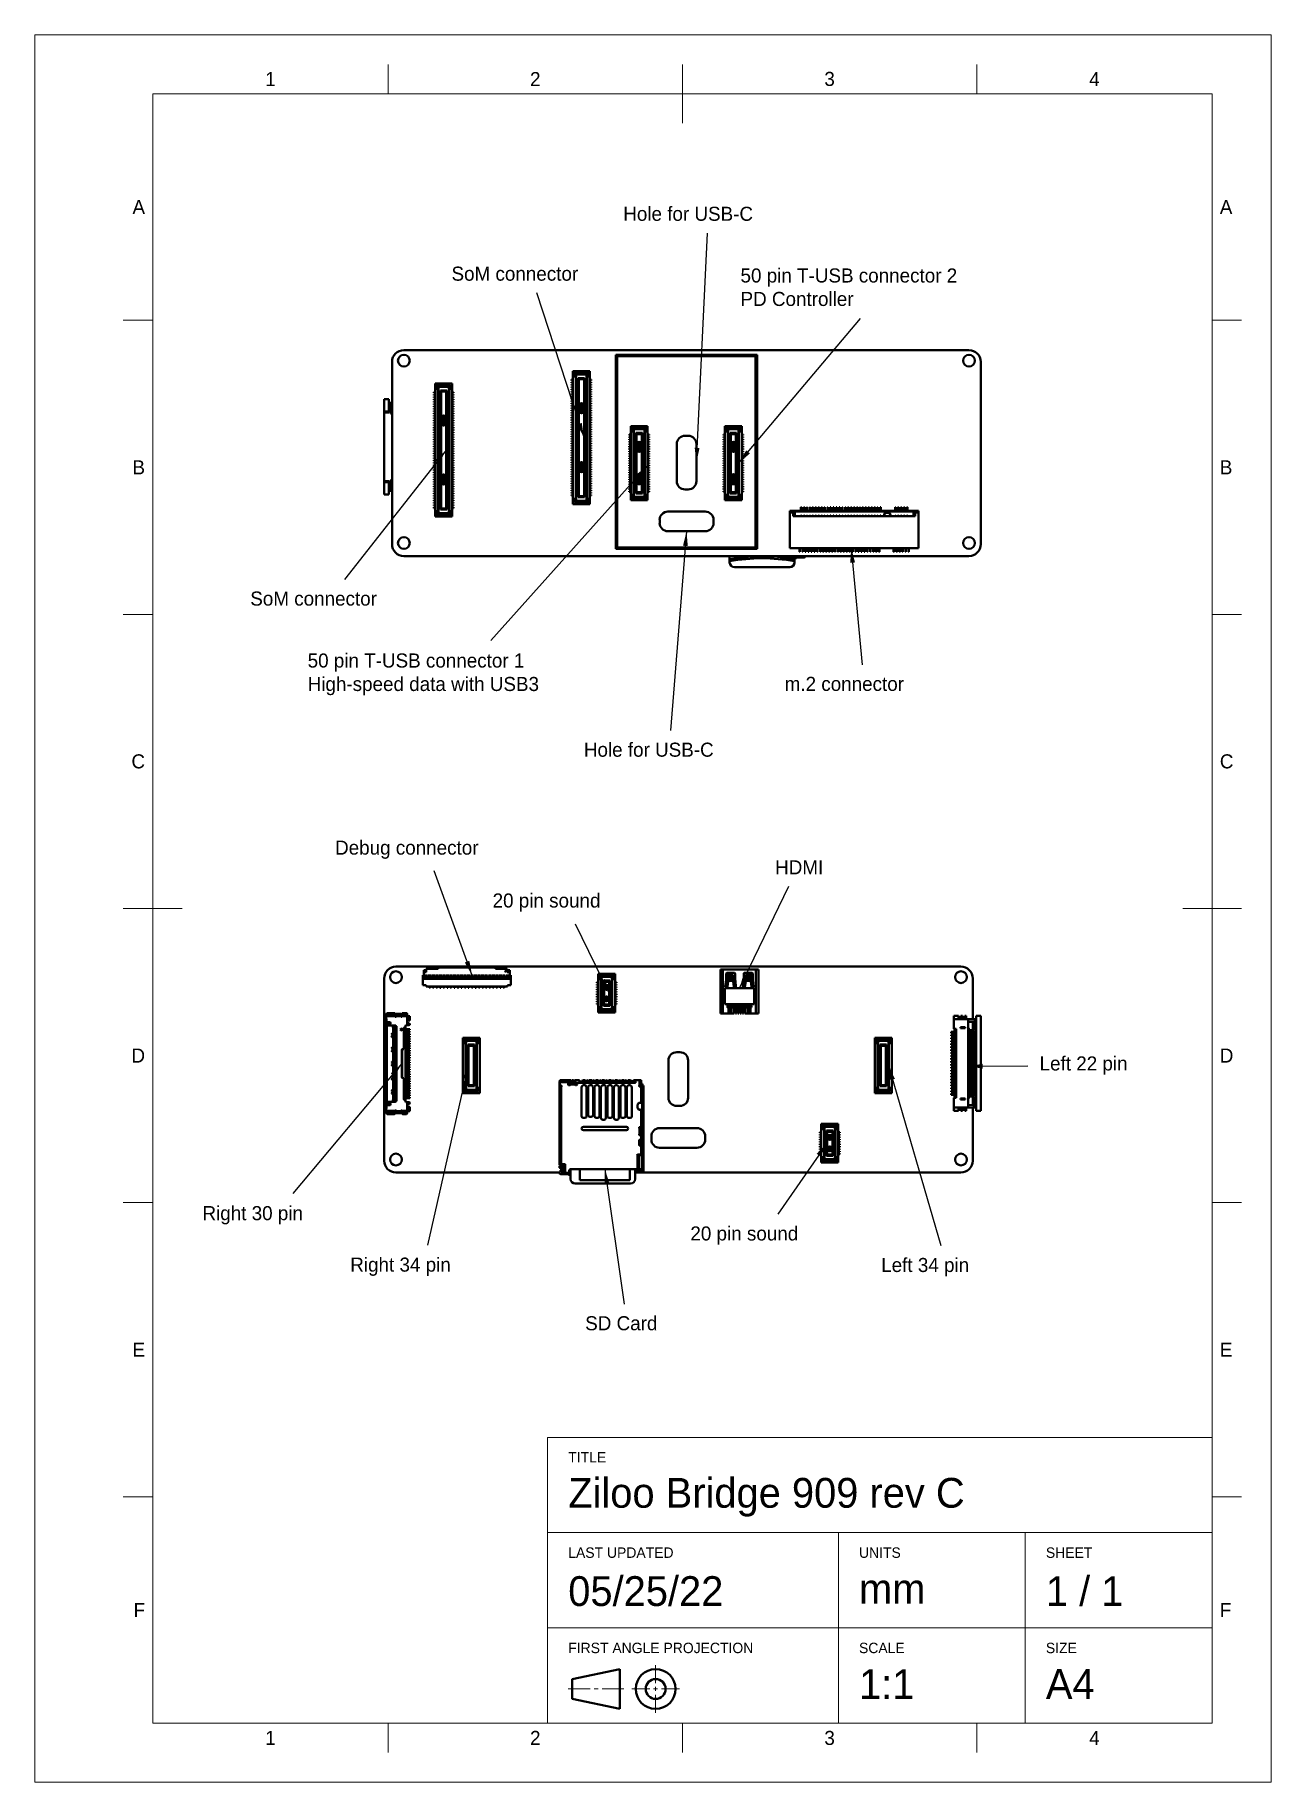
# Paper-space layout 'Sheet' of a CAD drawing. Header units: millimetres. Extents: x 0 to 210, y 0 to 297.
# The model-space entities are those that its viewports show. They can reach past a viewport. Long polylines and large blocks are cut down to what shows.
import ezdxf

# ---------------------------------------------------------------- set-up
doc = ezdxf.new("R2010")
doc.units = ezdxf.units.MM
for name, color, linetype in [('Annotations', 7, 'Continuous'), ('Border', 7, 'Continuous'), ('Geometries', 7, 'Continuous')]:
    doc.layers.add(name, color=color, linetype=linetype)
doc.styles.add('Shapr0', font='txt', dxfattribs={"height": 2.3925})
doc.styles.add('Shapr1', font='txt', dxfattribs={"height": 2.3925})
doc.dimstyles.new('ISO-25', dxfattribs={"dimtxt": 2.5, "dimasz": 2.5, "dimexe": 1.25, "dimexo": 0.625, "dimtad": 1, "dimtxsty": 'Standard', "dimcen": 2.5, "dimadec": 0, "dimazin": 0, "dimtfac": 1, "dimtmove": 0, "dimatfit": 3, "dimfxl": 1, "dimarcsym": 0})

psp = doc.layouts.new('Sheet')

msp = doc.modelspace()

# ---------------------------------------------------------------- texts
at = {"layer": 'Annotations', "linetype": 'Continuous', "lineweight": 15, "char_height": 1.7944, "width": 84.6667, "attachment_point": 4}
for s, insert in [('{\\fSF-Mono-Regular-Extended.ttf|b0|i0|c0|p0;\\H1.333333x;Hole for USB-C}', (99.95, 266.58)), ('{\\fSF-Mono-Regular-Extended.ttf|b0|i0|c0|p0;\\H1.333333x;SoM connector}', (70.77, 256.4)), ('{\\fSF-Mono-Regular-Extended.ttf|b0|i0|c0|p0;\\H1.333333x;50 pin T-USB connector 2\\PPD Controller}', (119.87, 254.1)), ('{\\fSF-Mono-Regular-Extended.ttf|b0|i0|c0|p0;\\H1.333333x;SoM connector}', (36.58, 201.17)), ('{\\fSF-Mono-Regular-Extended.ttf|b0|i0|c0|p0;\\H1.333333x;50 pin T-USB connector 1\\PHigh-speed data with USB3\\P}', (46.33, 188.3)), ('{\\fSF-Mono-Regular-Extended.ttf|b0|i0|c0|p0;\\H1.333333x;m.2 connector}', (127.37, 186.67)), ('{\\fSF-Mono-Regular-Extended.ttf|b0|i0|c0|p0;\\H1.333333x;Hole for USB-C}', (93.26, 175.48)), ('{\\fSF-Mono-Regular-Extended.ttf|b0|i0|c0|p0;\\H1.333333x;Debug connector}', (50.99, 158.49)), ('{\\fSF-Mono-Regular-Extended.ttf|b0|i0|c0|p0;\\H1.333333x;HDMI}', (125.75, 155.5)), ('{\\fSF-Mono-Regular-Extended.ttf|b0|i0|c0|p0;\\H1.333333x;20 pin sound}', (77.75, 149.5)), ('{\\fSF-Mono-Regular-Extended.ttf|b0|i0|c0|p0;\\H1.333333x;Left 22 pin }', (170.68, 121.8)), ('{\\fSF-Mono-Regular-Extended.ttf|b0|i0|c0|p0;\\H1.333333x;Right 30 pin}', (28.46, 96.35)), ('{\\fSF-Mono-Regular-Extended.ttf|b0|i0|c0|p0;\\H1.333333x;20 pin sound}', (111.35, 92.9)), ('{\\fSF-Mono-Regular-Extended.ttf|b0|i0|c0|p0;\\H1.333333x;Right 34 pin}', (53.57, 87.6)), ('{\\fSF-Mono-Regular-Extended.ttf|b0|i0|c0|p0;\\H1.333333x;Left 34 pin}', (143.77, 87.54)), ('{\\fSF-Mono-Regular-Extended.ttf|b0|i0|c0|p0;\\H1.333333x;SD Card}', (93.48, 77.98))]:
    msp.add_mtext(s, dxfattribs=dict(at, insert=insert))
at = {"layer": 'Border', "linetype": 'Continuous', "lineweight": 15, "char_height": 2.39, "width": 2.3925, "style": 'Shapr0'}
for s, insert, attachment_point in [('1', (40, 288.3), 8), ('2', (85, 288.3), 8), ('3', (135, 288.3), 8), ('4', (180, 288.3), 8), ('A', (18.7, 267.75), 6), ('A', (201.3, 267.75), 4), ('B', (18.7, 223.5), 6), ('B', (201.3, 223.5), 4), ('C', (18.7, 173.5), 6), ('C', (201.3, 173.5), 4), ('D', (18.7, 123.5), 6), ('D', (201.3, 123.5), 4), ('E', (18.7, 73.5), 6), ('E', (201.3, 73.5), 4), ('F', (18.7, 29.25), 6), ('F', (201.3, 29.25), 4), ('1', (40, 8.7), 2), ('2', (85, 8.7), 2), ('3', (135, 8.7), 2), ('4', (180, 8.7), 2)]:
    msp.add_mtext(s, dxfattribs=dict(at, insert=insert, attachment_point=attachment_point))
at = {"layer": 'Border', "linetype": 'Continuous', "lineweight": 15, "attachment_point": 7, "style": 'Shapr1'}
for s, insert, char_height in [('TITLE', (90.6, 54.33), 1.77), ('Ziloo Bridge 909 rev C', (90.6, 45.11), 5.0625), ('LAST UPDATED', (90.6, 38.09), 1.7705), ('UNITS', (140, 38.09), 1.77), ('SHEET', (171.75, 38.09), 1.77), ('05/25/22', (90.6, 29.86), 5.063), ('mm', (140, 30.34), 5.063), ('1 / 1', (171.75, 29.86), 5.063), ('FIRST ANGLE PROJECTION', (90.6, 21.89), 1.7705), ('SCALE', (140, 21.89), 1.77), ('SIZE', (171.75, 21.89), 1.77), ('1:1', (140, 14.12), 5.063), ('A4', (171.75, 14.14), 5.063)]:
    msp.add_mtext(s, dxfattribs=dict(at, insert=insert, char_height=char_height))

# ---------------------------------------------------------------- blocks, each defined once
blk = doc.blocks.new('*U2')
at = {"layer": 'Border', "linetype": 'Continuous', "lineweight": 15}
for p, q in [((200, 58.6), (87.1, 58.6)), ((87.1, 10), (87.1, 58.6)), ((200, 10), (200, 58.6)), ((200, 42.4), (87.1, 42.4)), ((136.5, 10), (136.5, 42.4)), ((168.25, 10), (168.25, 42.4)), ((200, 26.2), (87.1, 26.2)), ((105.450088, 16.837486), (105.450088, 19.875004)), ((90.6, 15.82498), (94.312522, 15.82498)), ((94.987526, 15.82498), (95.66253, 15.82498)), ((100.050056, 15.82498), (96.337534, 15.82498)), ((104.437582, 15.82498), (101.400064, 15.82498)), ((105.112586, 15.82498), (105.78759, 15.82498)), ((105.450088, 15.487478), (105.450088, 16.162482)), ((106.462594, 15.82498), (109.500112, 15.82498)), ((105.450088, 14.812474), (105.450088, 11.774956)), ((200, 10), (87.1, 10))]:
    blk.add_line(p, q, dxfattribs=at)
at = {"layer": 'Border', "linetype": 'Continuous', "lineweight": 40}
for p, q in [((91.275004, 17.51249), (99.375052, 19.2)), ((99.375052, 19.2), (99.375052, 12.44996)), ((91.275004, 17.51249), (91.275004, 14.13747)), ((91.275004, 14.13747), (99.375052, 12.44996))]:
    blk.add_line(p, q, dxfattribs=at)
for radius in [3.37502, 1.68751]:
    blk.add_circle((105.450088, 15.82498), radius, dxfattribs=at)

# ---------------------------------------------------------------- linework, layer by layer
at = {"layer": 'Border', "linetype": 'Continuous', "lineweight": 15}
for p, q in [((60, 287), (60, 292)), ((110, 282), (110, 292)), ((160, 287), (160, 292)), ((200, 287), (20, 287)), ((20, 287), (20, 10)), ((200, 10), (200, 287)), ((20, 248.5), (15, 248.5)), ((200, 248.5), (205, 248.5)), ((20, 198.5), (15, 198.5)), ((200, 198.5), (205, 198.5)), ((25, 148.5), (15, 148.5)), ((195, 148.5), (205, 148.5)), ((20, 98.5), (15, 98.5)), ((200, 98.5), (205, 98.5)), ((20, 48.5), (15, 48.5)), ((200, 48.5), (205, 48.5)), ((20, 10), (200, 10)), ((60, 10), (60, 5)), ((110, 10), (110, 5)), ((110, 10), (110, 5)), ((160, 10), (160, 5))]:
    msp.add_line(p, q, dxfattribs=at)
at = {"layer": 'Geometries', "linetype": 'Continuous', "lineweight": 40}
for p, q in [((60.67, 241.42), (60.67, 234.48)), ((158.68, 243.42), (62.67, 243.42)), ((98.68, 209.63), (98.68, 242.63)), ((98.68, 242.63), (122.67, 242.63)), ((122.42, 242.38), (98.92, 242.38)), ((98.92, 242.38), (98.92, 209.88)), ((122.42, 242.38), (122.42, 209.88)), ((122.67, 242.63), (122.67, 209.63)), ((160.68, 210.42), (160.68, 241.42)), ((67.99, 236.94), (67.99, 237.74)), ((67.99, 237.74), (70.87, 237.74)), ((70.87, 236.94), (70.87, 237.74)), ((91.34, 238.4), (91.14, 238.4)), ((91.14, 238.28), (91.14, 238.4)), ((91.34, 238.28), (91.14, 238.28)), ((91.34, 238), (91.14, 238)), ((91.14, 237.88), (91.14, 238)), ((91.34, 237.88), (91.14, 237.88)), ((91.34, 237.6), (91.14, 237.6)), ((91.14, 237.48), (91.14, 237.6)), ((91.34, 238.4), (91.39, 238.4)), ((91.34, 238.4), (91.34, 238.28)), ((91.39, 238.28), (91.34, 238.28)), ((91.34, 238), (91.39, 238)), ((91.34, 238), (91.34, 237.88)), ((91.39, 237.88), (91.34, 237.88)), ((91.34, 237.6), (91.34, 237.48)), ((91.34, 237.6), (91.39, 237.6)), ((91.39, 239.84), (94.27, 239.84)), ((91.39, 239.04), (91.39, 239.84)), ((91.39, 238.94), (91.39, 239.04)), ((91.39, 239.04), (91.64, 239.04)), ((91.39, 238.94), (91.39, 238.4)), ((91.39, 238.94), (91.87, 238.94)), ((91.39, 238.4), (91.39, 238.28)), ((91.39, 238.28), (91.39, 238)), ((91.39, 238), (91.39, 237.88)), ((91.39, 237.88), (91.39, 237.6)), ((91.39, 237.6), (91.39, 237.48)), ((91.89, 239.34), (91.64, 239.59)), ((91.64, 239.59), (94.02, 239.59)), ((91.64, 239.04), (91.64, 239.59)), ((91.64, 239.04), (91.89, 238.94)), ((91.87, 238.94), (91.89, 238.94)), ((91.87, 238.94), (91.87, 218.14)), ((93.77, 239.34), (91.89, 239.34)), ((91.89, 238.94), (91.89, 239.34)), ((91.94, 239.29), (91.89, 239.34)), ((91.89, 238.94), (91.89, 218.14)), ((93.72, 239.29), (91.94, 239.29)), ((91.94, 239.29), (91.94, 217.79)), ((92.16, 238.4), (92.18, 238.4)), ((92.16, 238.4), (92.16, 238.28)), ((92.18, 238.28), (92.16, 238.28)), ((92.16, 238), (92.16, 237.88)), ((92.16, 238), (92.18, 238)), ((92.18, 237.88), (92.16, 237.88)), ((92.16, 237.6), (92.16, 237.48)), ((92.16, 237.6), (92.18, 237.6)), ((92.18, 238.28), (92.18, 238.4)), ((92.18, 238.4), (92.23, 238.4)), ((92.23, 238.28), (92.18, 238.28)), ((92.18, 238), (92.23, 238)), ((92.18, 237.88), (92.18, 238)), ((92.23, 237.88), (92.18, 237.88)), ((92.18, 237.6), (92.23, 237.6)), ((92.18, 237.48), (92.18, 237.6)), ((92.23, 238.4), (92.29, 238.36)), ((92.23, 238.4), (92.29, 238.4)), ((92.23, 238.28), (92.29, 238.32)), ((92.29, 238.28), (92.23, 238.28)), ((92.23, 238), (92.29, 237.96)), ((92.23, 238), (92.29, 238)), ((92.23, 237.88), (92.29, 237.92)), ((92.29, 237.88), (92.23, 237.88)), ((92.23, 237.6), (92.29, 237.6)), ((92.23, 237.6), (92.29, 237.56)), ((92.29, 238.68), (92.34, 238.63)), ((93.38, 238.68), (92.29, 238.68)), ((92.29, 238.4), (92.29, 238.68)), ((92.29, 238.4), (92.34, 238.4)), ((92.29, 238.32), (92.29, 238.36)), ((92.29, 238.36), (92.33, 238.36)), ((92.29, 238.32), (92.33, 238.32)), ((92.34, 238.28), (92.29, 238.28)), ((92.29, 238), (92.29, 238.28)), ((92.29, 238), (92.34, 238)), ((92.29, 237.96), (92.33, 237.96)), ((92.29, 237.92), (92.29, 237.96)), ((92.29, 237.92), (92.33, 237.92)), ((92.34, 237.88), (92.29, 237.88)), ((92.29, 237.6), (92.29, 237.88)), ((92.29, 237.6), (92.34, 237.6)), ((92.33, 238.36), (92.34, 238.37)), ((92.33, 238.32), (92.33, 238.36)), ((92.33, 238.32), (92.34, 238.32)), ((92.33, 237.96), (92.34, 237.97)), ((92.33, 237.92), (92.33, 237.96)), ((92.33, 237.92), (92.34, 237.92)), ((92.39, 238.63), (92.34, 238.63)), ((92.34, 238.46), (92.34, 238.63)), ((92.39, 238.48), (92.34, 238.46)), ((92.34, 238.46), (92.34, 238.4)), ((92.34, 238.4), (92.34, 238.37)), ((92.34, 238.37), (92.34, 238.32)), ((92.34, 238.32), (92.34, 238.28)), ((92.34, 238.28), (92.34, 238)), ((92.34, 238), (92.34, 237.97)), ((92.34, 237.97), (92.34, 237.92)), ((92.34, 237.92), (92.34, 237.88)), ((92.34, 237.88), (92.34, 237.6)), ((92.34, 237.6), (92.34, 237.57)), ((93.28, 238.63), (92.39, 238.63)), ((92.39, 238.48), (92.39, 238.63)), ((93.28, 238.48), (92.39, 238.48)), ((92.39, 218.6), (92.39, 238.48)), ((93.28, 238.63), (93.33, 238.63)), ((93.28, 238.48), (93.28, 238.63)), ((93.28, 238.48), (93.33, 238.46)), ((93.28, 238.48), (93.28, 218.6)), ((93.38, 238.68), (93.33, 238.63)), ((93.33, 238.63), (93.33, 238.46)), ((93.33, 238.4), (93.33, 238.46)), ((93.38, 238.4), (93.33, 238.4)), ((93.33, 238.37), (93.33, 238.4)), ((93.33, 238.32), (93.33, 238.37)), ((93.33, 238.36), (93.33, 238.37)), ((93.38, 238.36), (93.33, 238.36)), ((93.33, 238.32), (93.33, 238.36)), ((93.38, 238.32), (93.33, 238.32)), ((93.33, 238.32), (93.33, 238.32)), ((93.33, 238.28), (93.33, 238.32)), ((93.33, 238.28), (93.38, 238.28)), ((93.33, 238), (93.33, 238.28)), ((93.38, 238), (93.33, 238)), ((93.33, 237.97), (93.33, 238)), ((93.33, 237.96), (93.33, 237.97)), ((93.33, 237.92), (93.33, 237.97)), ((93.33, 237.92), (93.33, 237.96)), ((93.38, 237.96), (93.33, 237.96)), ((93.38, 237.92), (93.33, 237.92)), ((93.33, 237.92), (93.33, 237.92)), ((93.33, 237.88), (93.33, 237.92)), ((93.33, 237.88), (93.38, 237.88)), ((93.33, 237.6), (93.33, 237.88)), ((93.33, 237.57), (93.33, 237.6)), ((93.38, 237.6), (93.33, 237.6)), ((93.38, 238.68), (93.38, 238.4)), ((93.43, 238.4), (93.38, 238.4)), ((93.43, 238.4), (93.38, 238.36)), ((93.38, 238.32), (93.38, 238.36)), ((93.43, 238.28), (93.38, 238.32)), ((93.38, 238.28), (93.38, 238)), ((93.38, 238.28), (93.43, 238.28)), ((93.43, 238), (93.38, 238)), ((93.43, 238), (93.38, 237.96)), ((93.38, 237.92), (93.38, 237.96)), ((93.43, 237.88), (93.38, 237.92)), ((93.38, 237.88), (93.38, 237.6)), ((93.38, 237.88), (93.43, 237.88)), ((93.43, 237.6), (93.38, 237.6)), ((93.43, 237.6), (93.38, 237.56)), ((93.43, 238.4), (93.48, 238.4)), ((93.48, 238.28), (93.43, 238.28)), ((93.43, 238), (93.48, 238)), ((93.48, 237.88), (93.43, 237.88)), ((93.43, 237.6), (93.48, 237.6)), ((93.48, 238.4), (93.51, 238.4)), ((93.48, 238.4), (93.48, 238.28)), ((93.51, 238.28), (93.48, 238.28)), ((93.48, 238), (93.48, 237.88)), ((93.48, 238), (93.51, 238)), ((93.51, 237.88), (93.48, 237.88)), ((93.48, 237.6), (93.48, 237.48)), ((93.48, 237.6), (93.51, 237.6)), ((93.51, 238.28), (93.51, 238.4)), ((93.51, 237.88), (93.51, 238)), ((93.51, 237.48), (93.51, 237.6)), ((93.77, 239.34), (93.72, 239.29)), ((93.72, 217.79), (93.72, 239.29)), ((93.77, 239.34), (94.02, 239.59)), ((93.77, 239.34), (93.77, 238.94)), ((93.77, 238.94), (94.02, 239.04)), ((93.77, 238.94), (93.77, 218.14)), ((93.77, 238.94), (93.8, 238.94)), ((93.8, 238.94), (94.27, 238.94)), ((93.8, 218.14), (93.8, 238.94)), ((94.02, 239.04), (94.02, 239.59)), ((94.27, 239.04), (94.02, 239.04)), ((94.27, 239.04), (94.27, 239.84)), ((94.27, 239.04), (94.27, 238.94)), ((94.27, 238.94), (94.27, 238.4)), ((94.27, 238.4), (94.32, 238.4)), ((94.27, 238.4), (94.27, 238.28)), ((94.27, 238.28), (94.27, 238)), ((94.32, 238.28), (94.27, 238.28)), ((94.27, 238), (94.32, 238)), ((94.27, 238), (94.27, 237.88)), ((94.32, 237.88), (94.27, 237.88)), ((94.27, 237.88), (94.27, 237.6)), ((94.27, 237.6), (94.32, 237.6)), ((94.27, 237.6), (94.27, 237.48)), ((94.32, 238.4), (94.52, 238.4)), ((94.32, 238.28), (94.32, 238.4)), ((94.32, 238.28), (94.52, 238.28)), ((94.32, 238), (94.52, 238)), ((94.32, 237.88), (94.32, 238)), ((94.32, 237.88), (94.52, 237.88)), ((94.32, 237.6), (94.52, 237.6)), ((94.32, 237.48), (94.32, 237.6)), ((94.52, 238.28), (94.52, 238.4)), ((94.52, 237.88), (94.52, 238)), ((94.52, 237.48), (94.52, 237.6)), ((59.33, 233), (59.33, 235.08)), ((59.33, 235.08), (60.13, 235.08)), ((60.13, 234.48), (60.13, 235.08)), ((67.74, 236.18), (67.74, 236.3)), ((67.94, 236.3), (67.74, 236.3)), ((67.94, 236.18), (67.74, 236.18)), ((67.74, 235.78), (67.74, 235.9)), ((67.94, 235.9), (67.74, 235.9)), ((67.94, 235.78), (67.74, 235.78)), ((67.74, 235.38), (67.74, 235.5)), ((67.94, 235.5), (67.74, 235.5)), ((67.94, 235.38), (67.74, 235.38)), ((67.74, 234.98), (67.74, 235.1)), ((67.94, 235.1), (67.74, 235.1)), ((67.94, 234.98), (67.74, 234.98)), ((67.94, 234.7), (67.74, 234.7)), ((67.74, 234.58), (67.74, 234.7)), ((67.94, 236.3), (67.94, 236.18)), ((67.94, 236.3), (67.99, 236.3)), ((67.99, 236.18), (67.94, 236.18)), ((67.94, 235.9), (67.99, 235.9)), ((67.94, 235.9), (67.94, 235.78)), ((67.99, 235.78), (67.94, 235.78)), ((67.94, 235.5), (67.99, 235.5)), ((67.94, 235.5), (67.94, 235.38)), ((67.99, 235.38), (67.94, 235.38)), ((67.94, 235.1), (67.99, 235.1)), ((67.94, 235.1), (67.94, 234.98)), ((67.99, 234.98), (67.94, 234.98)), ((67.94, 234.7), (67.99, 234.7)), ((67.94, 234.7), (67.94, 234.58)), ((67.99, 236.94), (68.24, 236.94)), ((67.99, 236.84), (67.99, 236.94)), ((67.99, 236.84), (67.99, 236.3)), ((67.99, 236.84), (68.47, 236.84)), ((67.99, 236.3), (67.99, 236.18)), ((67.99, 236.18), (67.99, 235.9)), ((67.99, 235.9), (67.99, 235.78)), ((67.99, 235.78), (67.99, 235.5)), ((67.99, 235.5), (67.99, 235.38)), ((67.99, 235.38), (67.99, 235.1)), ((67.99, 235.1), (67.99, 234.98)), ((67.99, 234.98), (67.99, 234.7)), ((67.99, 234.7), (67.99, 234.58)), ((68.24, 236.94), (68.24, 237.49)), ((68.24, 237.49), (70.62, 237.49)), ((68.49, 237.24), (68.24, 237.49)), ((68.24, 236.94), (68.49, 236.84)), ((68.47, 236.84), (68.47, 216.04)), ((68.47, 236.84), (68.49, 236.84)), ((68.54, 237.19), (68.49, 237.24)), ((68.49, 236.84), (68.49, 237.24)), ((70.37, 237.24), (68.49, 237.24)), ((68.49, 236.84), (68.49, 216.04)), ((68.54, 237.19), (68.54, 215.69)), ((70.32, 237.19), (68.54, 237.19)), ((68.76, 236.3), (68.78, 236.3)), ((68.76, 236.3), (68.76, 236.18)), ((68.78, 236.18), (68.76, 236.18)), ((68.76, 235.9), (68.78, 235.9)), ((68.76, 235.9), (68.76, 235.78)), ((68.78, 235.78), (68.76, 235.78)), ((68.76, 235.5), (68.76, 235.38)), ((68.76, 235.5), (68.78, 235.5)), ((68.78, 235.38), (68.76, 235.38)), ((68.76, 235.1), (68.78, 235.1)), ((68.76, 235.1), (68.76, 234.98)), ((68.78, 234.98), (68.76, 234.98)), ((68.76, 234.7), (68.78, 234.7)), ((68.76, 234.7), (68.76, 234.58)), ((68.78, 236.18), (68.78, 236.3)), ((68.78, 236.3), (68.83, 236.3)), ((68.83, 236.18), (68.78, 236.18)), ((68.78, 235.9), (68.83, 235.9)), ((68.78, 235.78), (68.78, 235.9)), ((68.83, 235.78), (68.78, 235.78)), ((68.78, 235.38), (68.78, 235.5)), ((68.78, 235.5), (68.83, 235.5)), ((68.83, 235.38), (68.78, 235.38)), ((68.78, 234.98), (68.78, 235.1)), ((68.78, 235.1), (68.83, 235.1)), ((68.83, 234.98), (68.78, 234.98)), ((68.78, 234.7), (68.83, 234.7)), ((68.78, 234.58), (68.78, 234.7)), ((68.83, 236.3), (68.89, 236.3)), ((68.83, 236.3), (68.89, 236.26)), ((68.83, 236.18), (68.89, 236.22)), ((68.89, 236.18), (68.83, 236.18)), ((68.83, 235.9), (68.89, 235.86)), ((68.83, 235.9), (68.89, 235.9)), ((68.83, 235.78), (68.89, 235.82)), ((68.89, 235.78), (68.83, 235.78)), ((68.83, 235.5), (68.89, 235.46)), ((68.83, 235.5), (68.89, 235.5)), ((68.83, 235.38), (68.89, 235.42)), ((68.89, 235.38), (68.83, 235.38)), ((68.83, 235.1), (68.89, 235.1)), ((68.83, 235.1), (68.89, 235.06)), ((68.83, 234.98), (68.89, 235.02)), ((68.89, 234.98), (68.83, 234.98)), ((68.83, 234.7), (68.89, 234.66)), ((68.83, 234.7), (68.89, 234.7)), ((68.89, 236.3), (68.89, 236.58)), ((69.98, 236.58), (68.89, 236.58)), ((68.89, 236.58), (68.94, 236.53)), ((68.89, 236.3), (68.94, 236.3)), ((68.89, 236.26), (68.93, 236.26)), ((68.89, 236.22), (68.89, 236.26)), ((68.89, 236.22), (68.93, 236.22)), ((68.89, 235.9), (68.89, 236.18)), ((68.94, 236.18), (68.89, 236.18)), ((68.89, 235.9), (68.94, 235.9)), ((68.89, 235.86), (68.93, 235.86)), ((68.89, 235.82), (68.89, 235.86)), ((68.89, 235.82), (68.93, 235.82)), ((68.89, 235.5), (68.89, 235.78)), ((68.94, 235.78), (68.89, 235.78)), ((68.89, 235.5), (68.94, 235.5)), ((68.89, 235.42), (68.89, 235.46)), ((68.89, 235.46), (68.93, 235.46)), ((68.89, 235.42), (68.93, 235.42)), ((68.89, 235.1), (68.89, 235.38)), ((68.94, 235.38), (68.89, 235.38)), ((68.89, 235.1), (68.94, 235.1)), ((68.89, 235.02), (68.89, 235.06)), ((68.89, 235.06), (68.93, 235.06)), ((68.89, 235.02), (68.93, 235.02)), ((68.89, 234.7), (68.89, 234.98)), ((68.94, 234.98), (68.89, 234.98)), ((68.89, 234.7), (68.94, 234.7)), ((68.89, 234.62), (68.89, 234.66)), ((68.89, 234.66), (68.93, 234.66)), ((68.93, 236.26), (68.94, 236.27)), ((68.93, 236.22), (68.93, 236.26)), ((68.93, 236.22), (68.94, 236.22)), ((68.93, 235.86), (68.94, 235.87)), ((68.93, 235.82), (68.93, 235.86)), ((68.93, 235.82), (68.94, 235.82)), ((68.93, 235.46), (68.94, 235.47)), ((68.93, 235.42), (68.93, 235.46)), ((68.93, 235.42), (68.94, 235.42)), ((68.93, 235.06), (68.94, 235.07)), ((68.93, 235.02), (68.93, 235.06)), ((68.93, 235.02), (68.94, 235.02)), ((68.93, 234.66), (68.94, 234.67)), ((68.93, 234.62), (68.93, 234.66)), ((68.94, 236.36), (68.94, 236.53)), ((68.99, 236.53), (68.94, 236.53)), ((68.99, 236.38), (68.94, 236.36)), ((68.94, 236.36), (68.94, 236.3)), ((68.94, 236.3), (68.94, 236.27)), ((68.94, 236.27), (68.94, 236.22)), ((68.94, 236.22), (68.94, 236.18)), ((68.94, 236.18), (68.94, 235.9)), ((68.94, 235.9), (68.94, 235.87)), ((68.94, 235.87), (68.94, 235.82)), ((68.94, 235.82), (68.94, 235.78)), ((68.94, 235.78), (68.94, 235.5)), ((68.94, 235.5), (68.94, 235.47)), ((68.94, 235.47), (68.94, 235.42)), ((68.94, 235.42), (68.94, 235.38)), ((68.94, 235.38), (68.94, 235.1)), ((68.94, 235.1), (68.94, 235.07)), ((68.94, 235.07), (68.94, 235.02)), ((68.94, 235.02), (68.94, 234.98)), ((68.94, 234.98), (68.94, 234.7)), ((68.94, 234.7), (68.94, 234.67)), ((68.94, 234.67), (68.94, 234.62)), ((69.88, 236.53), (68.99, 236.53)), ((68.99, 236.38), (68.99, 236.53)), ((68.99, 216.5), (68.99, 236.38)), ((69.88, 236.38), (68.99, 236.38)), ((69.88, 236.53), (69.93, 236.53)), ((69.88, 236.38), (69.88, 236.53)), ((69.88, 236.38), (69.88, 216.5)), ((69.88, 236.38), (69.93, 236.36)), ((69.98, 236.58), (69.93, 236.53)), ((69.93, 236.53), (69.93, 236.36)), ((69.93, 236.3), (69.93, 236.36)), ((69.98, 236.3), (69.93, 236.3)), ((69.93, 236.27), (69.93, 236.3)), ((69.93, 236.26), (69.93, 236.27)), ((69.93, 236.22), (69.93, 236.27)), ((69.93, 236.22), (69.93, 236.26)), ((69.98, 236.26), (69.93, 236.26)), ((69.98, 236.22), (69.93, 236.22)), ((69.93, 236.22), (69.93, 236.22)), ((69.93, 236.18), (69.93, 236.22)), ((69.93, 236.18), (69.98, 236.18)), ((69.93, 235.9), (69.93, 236.18)), ((69.98, 235.9), (69.93, 235.9)), ((69.93, 235.87), (69.93, 235.9)), ((69.93, 235.86), (69.93, 235.87)), ((69.93, 235.82), (69.93, 235.87)), ((69.93, 235.82), (69.93, 235.86)), ((69.98, 235.86), (69.93, 235.86)), ((69.98, 235.82), (69.93, 235.82)), ((69.93, 235.82), (69.93, 235.82)), ((69.93, 235.78), (69.93, 235.82)), ((69.93, 235.78), (69.98, 235.78)), ((69.93, 235.5), (69.93, 235.78)), ((69.98, 235.5), (69.93, 235.5)), ((69.93, 235.47), (69.93, 235.5)), ((69.93, 235.46), (69.93, 235.47)), ((69.93, 235.42), (69.93, 235.47)), ((69.98, 235.46), (69.93, 235.46)), ((69.93, 235.42), (69.93, 235.46)), ((69.98, 235.42), (69.93, 235.42)), ((69.93, 235.38), (69.93, 235.42)), ((69.93, 235.42), (69.93, 235.42)), ((69.93, 235.38), (69.98, 235.38)), ((69.93, 235.1), (69.93, 235.38)), ((69.98, 235.1), (69.93, 235.1)), ((69.93, 235.07), (69.93, 235.1)), ((69.93, 235.06), (69.93, 235.07)), ((69.93, 235.02), (69.93, 235.07)), ((69.98, 235.06), (69.93, 235.06)), ((69.93, 235.02), (69.93, 235.06)), ((69.98, 235.02), (69.93, 235.02)), ((69.93, 234.98), (69.93, 235.02)), ((69.93, 235.02), (69.93, 235.02)), ((69.93, 234.98), (69.98, 234.98)), ((69.93, 234.7), (69.93, 234.98)), ((69.98, 234.7), (69.93, 234.7)), ((69.93, 234.67), (69.93, 234.7)), ((69.93, 234.62), (69.93, 234.67)), ((69.93, 234.66), (69.93, 234.67)), ((69.93, 234.62), (69.93, 234.66)), ((69.98, 234.66), (69.93, 234.66)), ((69.98, 236.58), (69.98, 236.3)), ((70.03, 236.3), (69.98, 236.3)), ((70.03, 236.3), (69.98, 236.26)), ((69.98, 236.22), (69.98, 236.26)), ((70.03, 236.18), (69.98, 236.22)), ((69.98, 236.18), (69.98, 235.9)), ((69.98, 236.18), (70.03, 236.18)), ((70.03, 235.9), (69.98, 235.86)), ((70.03, 235.9), (69.98, 235.9)), ((69.98, 235.82), (69.98, 235.86)), ((70.03, 235.78), (69.98, 235.82)), ((69.98, 235.78), (69.98, 235.5)), ((69.98, 235.78), (70.03, 235.78)), ((70.03, 235.5), (69.98, 235.5)), ((70.03, 235.5), (69.98, 235.46)), ((69.98, 235.42), (69.98, 235.46)), ((70.03, 235.38), (69.98, 235.42)), ((69.98, 235.38), (69.98, 235.1)), ((69.98, 235.38), (70.03, 235.38)), ((70.03, 235.1), (69.98, 235.1)), ((70.03, 235.1), (69.98, 235.06)), ((69.98, 235.02), (69.98, 235.06)), ((70.03, 234.98), (69.98, 235.02)), ((69.98, 234.98), (69.98, 234.7)), ((69.98, 234.98), (70.03, 234.98)), ((70.03, 234.7), (69.98, 234.7)), ((70.03, 234.7), (69.98, 234.66)), ((69.98, 234.62), (69.98, 234.66)), ((70.03, 236.3), (70.08, 236.3)), ((70.08, 236.18), (70.03, 236.18)), ((70.03, 235.9), (70.08, 235.9)), ((70.08, 235.78), (70.03, 235.78)), ((70.03, 235.5), (70.08, 235.5)), ((70.08, 235.38), (70.03, 235.38)), ((70.03, 235.1), (70.08, 235.1)), ((70.08, 234.98), (70.03, 234.98)), ((70.03, 234.7), (70.08, 234.7)), ((70.08, 236.3), (70.11, 236.3)), ((70.08, 236.3), (70.08, 236.18)), ((70.11, 236.18), (70.08, 236.18)), ((70.08, 235.9), (70.11, 235.9)), ((70.08, 235.9), (70.08, 235.78)), ((70.11, 235.78), (70.08, 235.78)), ((70.08, 235.5), (70.11, 235.5)), ((70.08, 235.5), (70.08, 235.38)), ((70.11, 235.38), (70.08, 235.38)), ((70.08, 235.1), (70.08, 234.98)), ((70.08, 235.1), (70.11, 235.1)), ((70.11, 234.98), (70.08, 234.98)), ((70.08, 234.7), (70.11, 234.7)), ((70.08, 234.7), (70.08, 234.58)), ((70.11, 236.18), (70.11, 236.3)), ((70.11, 235.78), (70.11, 235.9)), ((70.11, 235.38), (70.11, 235.5)), ((70.11, 234.98), (70.11, 235.1)), ((70.11, 234.58), (70.11, 234.7)), ((70.37, 237.24), (70.32, 237.19)), ((70.32, 215.69), (70.32, 237.19)), ((70.37, 237.24), (70.62, 237.49)), ((70.37, 237.24), (70.37, 236.84)), ((70.37, 236.84), (70.62, 236.94)), ((70.37, 236.84), (70.37, 216.04)), ((70.37, 236.84), (70.4, 236.84)), ((70.4, 216.04), (70.4, 236.84)), ((70.4, 236.84), (70.87, 236.84)), ((70.62, 236.94), (70.62, 237.49)), ((70.87, 236.94), (70.62, 236.94)), ((70.87, 236.94), (70.87, 236.84)), ((70.87, 236.84), (70.87, 236.3)), ((70.87, 236.3), (70.92, 236.3)), ((70.87, 236.3), (70.87, 236.18)), ((70.92, 236.18), (70.87, 236.18)), ((70.87, 236.18), (70.87, 235.9)), ((70.87, 235.9), (70.92, 235.9)), ((70.87, 235.9), (70.87, 235.78)), ((70.92, 235.78), (70.87, 235.78)), ((70.87, 235.78), (70.87, 235.5)), ((70.87, 235.5), (70.87, 235.38)), ((70.87, 235.5), (70.92, 235.5)), ((70.92, 235.38), (70.87, 235.38)), ((70.87, 235.38), (70.87, 235.1)), ((70.87, 235.1), (70.92, 235.1)), ((70.87, 235.1), (70.87, 234.98)), ((70.92, 234.98), (70.87, 234.98)), ((70.87, 234.98), (70.87, 234.7)), ((70.87, 234.7), (70.92, 234.7)), ((70.87, 234.7), (70.87, 234.58)), ((70.92, 236.3), (71.12, 236.3)), ((70.92, 236.18), (70.92, 236.3)), ((70.92, 236.18), (71.12, 236.18)), ((70.92, 235.9), (71.12, 235.9)), ((70.92, 235.78), (70.92, 235.9)), ((70.92, 235.78), (71.12, 235.78)), ((70.92, 235.5), (71.12, 235.5)), ((70.92, 235.38), (70.92, 235.5)), ((70.92, 235.38), (71.12, 235.38)), ((70.92, 235.1), (71.12, 235.1)), ((70.92, 234.98), (70.92, 235.1)), ((70.92, 234.98), (71.12, 234.98)), ((70.92, 234.7), (71.12, 234.7)), ((70.92, 234.58), (70.92, 234.7)), ((71.12, 236.18), (71.12, 236.3)), ((71.12, 235.78), (71.12, 235.9)), ((71.12, 235.38), (71.12, 235.5)), ((71.12, 234.98), (71.12, 235.1)), ((71.12, 234.58), (71.12, 234.7)), ((91.34, 237.48), (91.14, 237.48)), ((91.34, 237.2), (91.14, 237.2)), ((91.14, 237.08), (91.14, 237.2)), ((91.34, 237.08), (91.14, 237.08)), ((91.34, 236.8), (91.14, 236.8)), ((91.14, 236.68), (91.14, 236.8)), ((91.34, 236.68), (91.14, 236.68)), ((91.34, 236.4), (91.14, 236.4)), ((91.14, 236.28), (91.14, 236.4)), ((91.34, 236.28), (91.14, 236.28)), ((91.34, 236), (91.14, 236)), ((91.14, 235.88), (91.14, 236)), ((91.34, 235.88), (91.14, 235.88)), ((91.34, 235.6), (91.14, 235.6)), ((91.14, 235.48), (91.14, 235.6)), ((91.34, 235.48), (91.14, 235.48)), ((91.34, 235.2), (91.14, 235.2)), ((91.14, 235.08), (91.14, 235.2)), ((91.34, 235.08), (91.14, 235.08)), ((91.34, 234.8), (91.14, 234.8)), ((91.14, 234.68), (91.14, 234.8)), ((91.34, 234.68), (91.14, 234.68)), ((91.39, 237.48), (91.34, 237.48)), ((91.34, 237.2), (91.34, 237.08)), ((91.34, 237.2), (91.39, 237.2)), ((91.39, 237.08), (91.34, 237.08)), ((91.34, 236.8), (91.39, 236.8)), ((91.34, 236.8), (91.34, 236.68)), ((91.39, 236.68), (91.34, 236.68)), ((91.34, 236.4), (91.34, 236.28)), ((91.34, 236.4), (91.39, 236.4)), ((91.39, 236.28), (91.34, 236.28)), ((91.34, 236), (91.34, 235.88)), ((91.34, 236), (91.39, 236)), ((91.39, 235.88), (91.34, 235.88)), ((91.34, 235.6), (91.34, 235.48)), ((91.34, 235.6), (91.39, 235.6)), ((91.39, 235.48), (91.34, 235.48)), ((91.34, 235.2), (91.34, 235.08)), ((91.34, 235.2), (91.39, 235.2)), ((91.39, 235.08), (91.34, 235.08)), ((91.34, 234.8), (91.39, 234.8)), ((91.34, 234.8), (91.34, 234.68)), ((91.39, 234.68), (91.34, 234.68)), ((91.39, 237.48), (91.39, 237.2)), ((91.39, 237.2), (91.39, 237.08)), ((91.39, 237.08), (91.39, 236.8)), ((91.39, 236.8), (91.39, 236.68)), ((91.39, 236.68), (91.39, 236.4)), ((91.39, 236.4), (91.39, 236.28)), ((91.39, 236.28), (91.39, 236)), ((91.39, 236), (91.39, 235.88)), ((91.39, 235.88), (91.39, 235.6)), ((91.39, 235.6), (91.39, 235.48)), ((91.39, 235.48), (91.39, 235.2)), ((91.39, 235.2), (91.39, 235.08)), ((91.39, 235.08), (91.39, 234.8)), ((91.39, 234.8), (91.39, 234.68)), ((91.39, 234.68), (91.39, 234.4)), ((92.18, 237.48), (92.16, 237.48)), ((92.16, 237.2), (92.18, 237.2)), ((92.16, 237.2), (92.16, 237.08)), ((92.18, 237.08), (92.16, 237.08)), ((92.16, 236.8), (92.18, 236.8)), ((92.16, 236.8), (92.16, 236.68)), ((92.18, 236.68), (92.16, 236.68)), ((92.16, 236.4), (92.18, 236.4)), ((92.16, 236.4), (92.16, 236.28)), ((92.18, 236.28), (92.16, 236.28)), ((92.16, 236), (92.16, 235.88)), ((92.16, 236), (92.18, 236)), ((92.18, 235.88), (92.16, 235.88)), ((92.16, 235.6), (92.16, 235.48)), ((92.16, 235.6), (92.18, 235.6)), ((92.18, 235.48), (92.16, 235.48)), ((92.16, 235.2), (92.18, 235.2)), ((92.16, 235.2), (92.16, 235.08)), ((92.18, 235.08), (92.16, 235.08)), ((92.16, 234.8), (92.18, 234.8)), ((92.16, 234.8), (92.16, 234.68)), ((92.18, 234.68), (92.16, 234.68)), ((92.23, 237.48), (92.18, 237.48)), ((92.18, 237.08), (92.18, 237.2)), ((92.18, 237.2), (92.23, 237.2)), ((92.23, 237.08), (92.18, 237.08)), ((92.18, 236.8), (92.23, 236.8)), ((92.18, 236.68), (92.18, 236.8)), ((92.23, 236.68), (92.18, 236.68)), ((92.18, 236.4), (92.23, 236.4)), ((92.18, 236.28), (92.18, 236.4)), ((92.23, 236.28), (92.18, 236.28)), ((92.18, 235.88), (92.18, 236)), ((92.18, 236), (92.23, 236)), ((92.23, 235.88), (92.18, 235.88)), ((92.18, 235.48), (92.18, 235.6)), ((92.18, 235.6), (92.23, 235.6)), ((92.23, 235.48), (92.18, 235.48)), ((92.18, 235.08), (92.18, 235.2)), ((92.18, 235.2), (92.23, 235.2)), ((92.23, 235.08), (92.18, 235.08)), ((92.18, 234.68), (92.18, 234.8)), ((92.18, 234.8), (92.23, 234.8)), ((92.23, 234.68), (92.18, 234.68)), ((92.23, 237.48), (92.29, 237.52)), ((92.29, 237.48), (92.23, 237.48)), ((92.23, 237.2), (92.29, 237.16)), ((92.23, 237.2), (92.29, 237.2)), ((92.23, 237.08), (92.29, 237.12)), ((92.29, 237.08), (92.23, 237.08)), ((92.23, 236.8), (92.29, 236.76)), ((92.23, 236.8), (92.29, 236.8)), ((92.23, 236.68), (92.29, 236.72)), ((92.29, 236.68), (92.23, 236.68)), ((92.23, 236.4), (92.29, 236.4)), ((92.23, 236.4), (92.29, 236.36)), ((92.23, 236.28), (92.29, 236.32)), ((92.29, 236.28), (92.23, 236.28)), ((92.23, 236), (92.29, 236)), ((92.23, 236), (92.29, 235.96)), ((92.23, 235.88), (92.29, 235.92)), ((92.29, 235.88), (92.23, 235.88)), ((92.23, 235.6), (92.29, 235.56)), ((92.23, 235.6), (92.29, 235.6)), ((92.23, 235.48), (92.29, 235.52)), ((92.29, 235.48), (92.23, 235.48)), ((92.23, 235.2), (92.29, 235.16)), ((92.23, 235.2), (92.29, 235.2)), ((92.23, 235.08), (92.29, 235.12)), ((92.29, 235.08), (92.23, 235.08)), ((92.23, 234.8), (92.29, 234.8)), ((92.23, 234.8), (92.29, 234.76)), ((92.23, 234.68), (92.29, 234.72)), ((92.29, 234.68), (92.23, 234.68)), ((92.29, 237.52), (92.29, 237.56)), ((92.29, 237.56), (92.33, 237.56)), ((92.29, 237.52), (92.33, 237.52)), ((92.34, 237.48), (92.29, 237.48)), ((92.29, 237.2), (92.29, 237.48)), ((92.29, 237.2), (92.34, 237.2)), ((92.29, 237.12), (92.29, 237.16)), ((92.29, 237.16), (92.33, 237.16)), ((92.29, 237.12), (92.33, 237.12)), ((92.34, 237.08), (92.29, 237.08)), ((92.29, 236.8), (92.29, 237.08)), ((92.29, 236.8), (92.34, 236.8)), ((92.29, 236.76), (92.33, 236.76)), ((92.29, 236.72), (92.29, 236.76)), ((92.29, 236.72), (92.33, 236.72)), ((92.34, 236.68), (92.29, 236.68)), ((92.29, 236.4), (92.29, 236.68)), ((92.29, 236.4), (92.34, 236.4)), ((92.29, 236.32), (92.29, 236.36)), ((92.29, 236.36), (92.33, 236.36)), ((92.29, 236.32), (92.33, 236.32)), ((92.34, 236.28), (92.29, 236.28)), ((92.29, 236), (92.29, 236.28)), ((92.29, 236), (92.34, 236)), ((92.29, 235.96), (92.33, 235.96)), ((92.29, 235.92), (92.29, 235.96)), ((92.29, 235.92), (92.33, 235.92)), ((92.34, 235.88), (92.29, 235.88)), ((92.29, 235.6), (92.29, 235.88)), ((92.29, 235.6), (92.34, 235.6)), ((92.29, 235.52), (92.29, 235.56)), ((92.29, 235.56), (92.33, 235.56)), ((92.29, 235.52), (92.33, 235.52)), ((92.34, 235.48), (92.29, 235.48)), ((92.29, 235.2), (92.29, 235.48)), ((92.29, 235.2), (92.34, 235.2)), ((92.29, 235.12), (92.29, 235.16)), ((92.29, 235.16), (92.33, 235.16)), ((92.29, 235.12), (92.33, 235.12)), ((92.34, 235.08), (92.29, 235.08)), ((92.29, 234.8), (92.29, 235.08)), ((92.29, 234.8), (92.34, 234.8)), ((92.29, 234.72), (92.29, 234.76)), ((92.29, 234.76), (92.33, 234.76)), ((92.29, 234.72), (92.33, 234.72)), ((92.34, 234.68), (92.29, 234.68)), ((92.29, 234.4), (92.29, 234.68)), ((92.33, 237.56), (92.34, 237.57)), ((92.33, 237.52), (92.33, 237.56)), ((92.33, 237.52), (92.34, 237.52)), ((92.33, 237.16), (92.34, 237.17)), ((92.33, 237.12), (92.33, 237.16)), ((92.33, 237.12), (92.34, 237.12)), ((92.33, 236.76), (92.34, 236.77)), ((92.33, 236.72), (92.33, 236.76)), ((92.33, 236.72), (92.34, 236.72)), ((92.33, 236.36), (92.34, 236.37)), ((92.33, 236.32), (92.33, 236.36)), ((92.33, 236.32), (92.34, 236.32)), ((92.33, 235.96), (92.34, 235.97)), ((92.33, 235.92), (92.33, 235.96)), ((92.33, 235.92), (92.34, 235.92)), ((92.33, 235.56), (92.34, 235.57)), ((92.33, 235.52), (92.33, 235.56)), ((92.33, 235.52), (92.34, 235.52)), ((92.33, 235.16), (92.34, 235.17)), ((92.33, 235.12), (92.33, 235.16)), ((92.33, 235.12), (92.34, 235.12)), ((92.33, 234.76), (92.34, 234.77)), ((92.33, 234.72), (92.33, 234.76)), ((92.33, 234.72), (92.34, 234.72)), ((92.34, 237.57), (92.34, 237.52)), ((92.34, 237.52), (92.34, 237.48)), ((92.34, 237.48), (92.34, 237.2)), ((92.34, 237.2), (92.34, 237.17)), ((92.34, 237.17), (92.34, 237.12)), ((92.34, 237.12), (92.34, 237.08)), ((92.34, 237.08), (92.34, 236.8)), ((92.34, 236.8), (92.34, 236.77)), ((92.34, 236.77), (92.34, 236.72)), ((92.34, 236.72), (92.34, 236.68)), ((92.34, 236.68), (92.34, 236.4)), ((92.34, 236.4), (92.34, 236.37)), ((92.34, 236.37), (92.34, 236.32)), ((92.34, 236.32), (92.34, 236.28)), ((92.34, 236.28), (92.34, 236)), ((92.34, 236), (92.34, 235.97)), ((92.34, 235.97), (92.34, 235.92)), ((92.34, 235.92), (92.34, 235.88)), ((92.34, 235.88), (92.34, 235.6)), ((92.34, 235.6), (92.34, 235.57)), ((92.34, 235.57), (92.34, 235.52)), ((92.34, 235.52), (92.34, 235.48)), ((92.34, 235.48), (92.34, 235.2)), ((92.34, 235.2), (92.34, 235.17)), ((92.34, 235.17), (92.34, 235.12)), ((92.34, 235.12), (92.34, 235.08)), ((92.34, 235.08), (92.34, 234.8)), ((92.34, 234.8), (92.34, 234.77)), ((92.34, 234.77), (92.34, 234.72)), ((92.34, 234.72), (92.34, 234.68)), ((92.34, 234.68), (92.34, 234.4)), ((93.33, 237.52), (93.33, 237.57)), ((93.33, 237.56), (93.33, 237.57)), ((93.38, 237.56), (93.33, 237.56)), ((93.33, 237.52), (93.33, 237.56)), ((93.33, 237.52), (93.33, 237.52)), ((93.33, 237.48), (93.33, 237.52)), ((93.38, 237.52), (93.33, 237.52)), ((93.33, 237.48), (93.38, 237.48)), ((93.33, 237.2), (93.33, 237.48)), ((93.38, 237.2), (93.33, 237.2)), ((93.33, 237.17), (93.33, 237.2)), ((93.33, 237.16), (93.33, 237.17)), ((93.33, 237.12), (93.33, 237.17)), ((93.33, 237.12), (93.33, 237.16)), ((93.38, 237.16), (93.33, 237.16)), ((93.33, 237.12), (93.33, 237.12)), ((93.38, 237.12), (93.33, 237.12)), ((93.33, 237.08), (93.33, 237.12)), ((93.33, 237.08), (93.38, 237.08)), ((93.33, 236.8), (93.33, 237.08)), ((93.38, 236.8), (93.33, 236.8)), ((93.33, 236.77), (93.33, 236.8)), ((93.33, 236.76), (93.33, 236.77)), ((93.33, 236.72), (93.33, 236.77)), ((93.38, 236.76), (93.33, 236.76)), ((93.33, 236.72), (93.33, 236.76)), ((93.38, 236.72), (93.33, 236.72)), ((93.33, 236.72), (93.33, 236.72)), ((93.33, 236.68), (93.33, 236.72)), ((93.33, 236.4), (93.33, 236.68)), ((93.33, 236.68), (93.38, 236.68)), ((93.33, 236.37), (93.33, 236.4)), ((93.38, 236.4), (93.33, 236.4)), ((93.33, 236.36), (93.33, 236.37)), ((93.33, 236.32), (93.33, 236.37)), ((93.38, 236.36), (93.33, 236.36)), ((93.33, 236.32), (93.33, 236.36)), ((93.33, 236.32), (93.33, 236.32)), ((93.33, 236.28), (93.33, 236.32)), ((93.38, 236.32), (93.33, 236.32)), ((93.33, 236.28), (93.38, 236.28)), ((93.33, 236), (93.33, 236.28)), ((93.38, 236), (93.33, 236)), ((93.33, 235.97), (93.33, 236)), ((93.33, 235.92), (93.33, 235.97)), ((93.33, 235.96), (93.33, 235.97)), ((93.38, 235.96), (93.33, 235.96)), ((93.33, 235.92), (93.33, 235.96)), ((93.38, 235.92), (93.33, 235.92)), ((93.33, 235.92), (93.33, 235.92)), ((93.33, 235.88), (93.33, 235.92)), ((93.33, 235.88), (93.38, 235.88)), ((93.33, 235.6), (93.33, 235.88)), ((93.38, 235.6), (93.33, 235.6)), ((93.33, 235.57), (93.33, 235.6)), ((93.33, 235.56), (93.33, 235.57)), ((93.33, 235.52), (93.33, 235.57)), ((93.33, 235.52), (93.33, 235.56)), ((93.38, 235.56), (93.33, 235.56)), ((93.33, 235.52), (93.33, 235.52)), ((93.33, 235.48), (93.33, 235.52)), ((93.38, 235.52), (93.33, 235.52)), ((93.33, 235.2), (93.33, 235.48)), ((93.33, 235.48), (93.38, 235.48)), ((93.38, 235.2), (93.33, 235.2)), ((93.33, 235.17), (93.33, 235.2)), ((93.33, 235.16), (93.33, 235.17)), ((93.33, 235.12), (93.33, 235.17)), ((93.38, 235.16), (93.33, 235.16)), ((93.33, 235.12), (93.33, 235.16)), ((93.38, 235.12), (93.33, 235.12)), ((93.33, 235.12), (93.33, 235.12)), ((93.33, 235.08), (93.33, 235.12)), ((93.33, 235.08), (93.38, 235.08)), ((93.33, 234.8), (93.33, 235.08)), ((93.33, 234.77), (93.33, 234.8)), ((93.38, 234.8), (93.33, 234.8)), ((93.33, 234.72), (93.33, 234.77)), ((93.33, 234.76), (93.33, 234.77)), ((93.38, 234.76), (93.33, 234.76)), ((93.33, 234.72), (93.33, 234.76)), ((93.38, 234.72), (93.33, 234.72)), ((93.33, 234.72), (93.33, 234.72)), ((93.33, 234.68), (93.33, 234.72)), ((93.33, 234.68), (93.38, 234.68)), ((93.33, 234.4), (93.33, 234.68)), ((93.38, 237.52), (93.38, 237.56)), ((93.43, 237.48), (93.38, 237.52)), ((93.38, 237.48), (93.38, 237.2)), ((93.38, 237.48), (93.43, 237.48)), ((93.43, 237.2), (93.38, 237.2)), ((93.43, 237.2), (93.38, 237.16)), ((93.38, 237.12), (93.38, 237.16)), ((93.43, 237.08), (93.38, 237.12)), ((93.38, 237.08), (93.38, 236.8)), ((93.38, 237.08), (93.43, 237.08)), ((93.43, 236.8), (93.38, 236.8)), ((93.43, 236.8), (93.38, 236.76)), ((93.38, 236.72), (93.38, 236.76)), ((93.43, 236.68), (93.38, 236.72)), ((93.38, 236.68), (93.38, 236.4)), ((93.38, 236.68), (93.43, 236.68)), ((93.43, 236.4), (93.38, 236.4)), ((93.43, 236.4), (93.38, 236.36)), ((93.38, 236.32), (93.38, 236.36)), ((93.43, 236.28), (93.38, 236.32)), ((93.38, 236.28), (93.38, 236)), ((93.38, 236.28), (93.43, 236.28)), ((93.43, 236), (93.38, 235.96)), ((93.43, 236), (93.38, 236)), ((93.38, 235.92), (93.38, 235.96)), ((93.43, 235.88), (93.38, 235.92)), ((93.38, 235.88), (93.38, 235.6)), ((93.38, 235.88), (93.43, 235.88)), ((93.43, 235.6), (93.38, 235.56)), ((93.43, 235.6), (93.38, 235.6)), ((93.38, 235.52), (93.38, 235.56)), ((93.43, 235.48), (93.38, 235.52)), ((93.38, 235.48), (93.38, 235.2)), ((93.38, 235.48), (93.43, 235.48)), ((93.43, 235.2), (93.38, 235.2)), ((93.43, 235.2), (93.38, 235.16)), ((93.38, 235.12), (93.38, 235.16)), ((93.43, 235.08), (93.38, 235.12)), ((93.38, 235.08), (93.38, 234.8)), ((93.38, 235.08), (93.43, 235.08)), ((93.43, 234.8), (93.38, 234.8)), ((93.43, 234.8), (93.38, 234.76)), ((93.38, 234.72), (93.38, 234.76)), ((93.43, 234.68), (93.38, 234.72)), ((93.38, 234.68), (93.38, 234.4)), ((93.38, 234.68), (93.43, 234.68)), ((93.48, 237.48), (93.43, 237.48)), ((93.43, 237.2), (93.48, 237.2)), ((93.48, 237.08), (93.43, 237.08)), ((93.43, 236.8), (93.48, 236.8)), ((93.48, 236.68), (93.43, 236.68)), ((93.43, 236.4), (93.48, 236.4)), ((93.48, 236.28), (93.43, 236.28)), ((93.43, 236), (93.48, 236)), ((93.48, 235.88), (93.43, 235.88)), ((93.43, 235.6), (93.48, 235.6)), ((93.48, 235.48), (93.43, 235.48)), ((93.43, 235.2), (93.48, 235.2)), ((93.48, 235.08), (93.43, 235.08)), ((93.43, 234.8), (93.48, 234.8)), ((93.48, 234.68), (93.43, 234.68)), ((93.51, 237.48), (93.48, 237.48)), ((93.48, 237.2), (93.51, 237.2)), ((93.48, 237.2), (93.48, 237.08)), ((93.51, 237.08), (93.48, 237.08)), ((93.48, 236.8), (93.48, 236.68)), ((93.48, 236.8), (93.51, 236.8)), ((93.51, 236.68), (93.48, 236.68)), ((93.48, 236.4), (93.51, 236.4)), ((93.48, 236.4), (93.48, 236.28)), ((93.51, 236.28), (93.48, 236.28)), ((93.48, 236), (93.48, 235.88)), ((93.48, 236), (93.51, 236)), ((93.51, 235.88), (93.48, 235.88)), ((93.48, 235.6), (93.51, 235.6)), ((93.48, 235.6), (93.48, 235.48)), ((93.51, 235.48), (93.48, 235.48)), ((93.48, 235.2), (93.51, 235.2)), ((93.48, 235.2), (93.48, 235.08)), ((93.51, 235.08), (93.48, 235.08)), ((93.48, 234.8), (93.51, 234.8)), ((93.48, 234.8), (93.48, 234.68)), ((93.51, 234.68), (93.48, 234.68)), ((93.51, 237.08), (93.51, 237.2)), ((93.51, 236.68), (93.51, 236.8)), ((93.51, 236.28), (93.51, 236.4)), ((93.51, 235.88), (93.51, 236)), ((93.51, 235.48), (93.51, 235.6)), ((93.51, 235.08), (93.51, 235.2)), ((93.51, 234.68), (93.51, 234.8)), ((94.27, 237.48), (94.27, 237.2)), ((94.32, 237.48), (94.27, 237.48)), ((94.27, 237.2), (94.27, 237.08)), ((94.27, 237.2), (94.32, 237.2)), ((94.27, 237.08), (94.27, 236.8)), ((94.32, 237.08), (94.27, 237.08)), ((94.27, 236.8), (94.32, 236.8)), ((94.27, 236.8), (94.27, 236.68)), ((94.27, 236.68), (94.27, 236.4)), ((94.32, 236.68), (94.27, 236.68)), ((94.27, 236.4), (94.27, 236.28)), ((94.27, 236.4), (94.32, 236.4)), ((94.32, 236.28), (94.27, 236.28)), ((94.27, 236.28), (94.27, 236)), ((94.27, 236), (94.32, 236)), ((94.27, 236), (94.27, 235.88)), ((94.32, 235.88), (94.27, 235.88)), ((94.27, 235.88), (94.27, 235.6)), ((94.27, 235.6), (94.32, 235.6)), ((94.27, 235.6), (94.27, 235.48)), ((94.32, 235.48), (94.27, 235.48)), ((94.27, 235.48), (94.27, 235.2)), ((94.27, 235.2), (94.32, 235.2)), ((94.27, 235.2), (94.27, 235.08)), ((94.32, 235.08), (94.27, 235.08)), ((94.27, 235.08), (94.27, 234.8)), ((94.27, 234.8), (94.27, 234.68)), ((94.27, 234.8), (94.32, 234.8)), ((94.32, 234.68), (94.27, 234.68)), ((94.27, 234.68), (94.27, 234.4)), ((94.32, 237.48), (94.52, 237.48)), ((94.32, 237.2), (94.52, 237.2)), ((94.32, 237.08), (94.32, 237.2)), ((94.32, 237.08), (94.52, 237.08)), ((94.32, 236.8), (94.52, 236.8)), ((94.32, 236.68), (94.32, 236.8)), ((94.32, 236.68), (94.52, 236.68)), ((94.32, 236.4), (94.52, 236.4)), ((94.32, 236.28), (94.32, 236.4)), ((94.32, 236.28), (94.52, 236.28)), ((94.32, 235.88), (94.32, 236)), ((94.32, 236), (94.52, 236)), ((94.32, 235.88), (94.52, 235.88)), ((94.32, 235.48), (94.32, 235.6)), ((94.32, 235.6), (94.52, 235.6)), ((94.32, 235.48), (94.52, 235.48)), ((94.32, 235.2), (94.52, 235.2)), ((94.32, 235.08), (94.32, 235.2)), ((94.32, 235.08), (94.52, 235.08)), ((94.32, 234.8), (94.52, 234.8)), ((94.32, 234.68), (94.32, 234.8)), ((94.32, 234.68), (94.52, 234.68)), ((94.52, 237.08), (94.52, 237.2)), ((94.52, 236.68), (94.52, 236.8)), ((94.52, 236.28), (94.52, 236.4)), ((94.52, 235.88), (94.52, 236)), ((94.52, 235.48), (94.52, 235.6)), ((94.52, 235.08), (94.52, 235.2)), ((94.52, 234.68), (94.52, 234.8)), ((59.33, 233), (60.13, 233)), ((59.33, 233), (59.53, 232.8)), ((59.33, 220.95), (59.33, 233)), ((59.53, 232.8), (60.13, 232.8)), ((60.67, 234.48), (60.13, 234.48)), ((60.13, 233.68), (60.13, 234.48)), ((60.13, 233.68), (60.28, 233.68)), ((60.13, 233), (60.13, 233.68)), ((60.13, 233), (60.13, 232.8)), ((60.28, 234.08), (60.42, 234.07)), ((60.28, 233.68), (60.28, 234.08)), ((60.38, 233.88), (60.38, 232.63)), ((60.42, 233.88), (60.38, 233.88)), ((60.38, 232.63), (60.67, 232.63)), ((60.42, 234.07), (60.42, 233.88)), ((60.42, 234.07), (60.67, 234.06)), ((60.67, 234.48), (60.67, 234.06)), ((60.67, 234.06), (60.67, 232.63)), ((60.67, 232.63), (60.67, 221.33)), ((67.94, 234.58), (67.74, 234.58)), ((67.94, 234.3), (67.74, 234.3)), ((67.74, 234.18), (67.74, 234.3)), ((67.94, 234.18), (67.74, 234.18)), ((67.94, 233.9), (67.74, 233.9)), ((67.74, 233.78), (67.74, 233.9)), ((67.94, 233.78), (67.74, 233.78)), ((67.74, 233.38), (67.74, 233.5)), ((67.94, 233.5), (67.74, 233.5)), ((67.94, 233.38), (67.74, 233.38)), ((67.94, 233.1), (67.74, 233.1)), ((67.74, 232.98), (67.74, 233.1)), ((67.94, 232.98), (67.74, 232.98)), ((67.74, 232.58), (67.74, 232.7)), ((67.94, 232.7), (67.74, 232.7)), ((67.94, 232.58), (67.74, 232.58)), ((67.74, 232.18), (67.74, 232.3)), ((67.94, 232.3), (67.74, 232.3)), ((67.94, 232.18), (67.74, 232.18)), ((67.94, 231.9), (67.74, 231.9)), ((67.74, 231.78), (67.74, 231.9)), ((67.94, 231.78), (67.74, 231.78)), ((67.99, 234.58), (67.94, 234.58)), ((67.94, 234.3), (67.99, 234.3)), ((67.94, 234.3), (67.94, 234.18)), ((67.99, 234.18), (67.94, 234.18)), ((67.94, 233.9), (67.99, 233.9)), ((67.94, 233.9), (67.94, 233.78)), ((67.99, 233.78), (67.94, 233.78)), ((67.94, 233.5), (67.94, 233.38)), ((67.94, 233.5), (67.99, 233.5)), ((67.99, 233.38), (67.94, 233.38)), ((67.94, 233.1), (67.99, 233.1)), ((67.94, 233.1), (67.94, 232.98)), ((67.99, 232.98), (67.94, 232.98)), ((67.94, 232.7), (67.99, 232.7)), ((67.94, 232.7), (67.94, 232.58)), ((67.99, 232.58), (67.94, 232.58)), ((67.94, 232.3), (67.99, 232.3)), ((67.94, 232.3), (67.94, 232.18)), ((67.99, 232.18), (67.94, 232.18)), ((67.94, 231.9), (67.99, 231.9)), ((67.94, 231.9), (67.94, 231.78)), ((67.99, 231.78), (67.94, 231.78)), ((67.99, 234.58), (67.99, 234.3)), ((67.99, 234.3), (67.99, 234.18)), ((67.99, 234.18), (67.99, 233.9)), ((67.99, 233.9), (67.99, 233.78)), ((67.99, 233.78), (67.99, 233.5)), ((67.99, 233.5), (67.99, 233.38)), ((67.99, 233.38), (67.99, 233.1)), ((67.99, 233.1), (67.99, 232.98)), ((67.99, 232.98), (67.99, 232.7)), ((67.99, 232.7), (67.99, 232.58)), ((67.99, 232.58), (67.99, 232.3)), ((67.99, 232.3), (67.99, 232.18)), ((67.99, 232.18), (67.99, 231.9)), ((67.99, 231.9), (67.99, 231.78)), ((67.99, 231.78), (67.99, 231.5)), ((68.78, 234.58), (68.76, 234.58)), ((68.76, 234.3), (68.78, 234.3)), ((68.76, 234.3), (68.76, 234.18)), ((68.78, 234.18), (68.76, 234.18)), ((68.76, 233.9), (68.78, 233.9)), ((68.76, 233.9), (68.76, 233.78)), ((68.78, 233.78), (68.76, 233.78)), ((68.76, 233.5), (68.78, 233.5)), ((68.76, 233.5), (68.76, 233.38)), ((68.78, 233.38), (68.76, 233.38)), ((68.76, 233.1), (68.78, 233.1)), ((68.76, 233.1), (68.76, 232.98)), ((68.78, 232.98), (68.76, 232.98)), ((68.76, 232.7), (68.78, 232.7)), ((68.76, 232.7), (68.76, 232.58)), ((68.78, 232.58), (68.76, 232.58)), ((68.76, 232.3), (68.78, 232.3)), ((68.76, 232.3), (68.76, 232.18)), ((68.78, 232.18), (68.76, 232.18)), ((68.76, 231.9), (68.76, 231.78)), ((68.76, 231.9), (68.78, 231.9)), ((68.78, 231.78), (68.76, 231.78)), ((68.83, 234.58), (68.78, 234.58)), ((68.78, 234.18), (68.78, 234.3)), ((68.78, 234.3), (68.83, 234.3)), ((68.83, 234.18), (68.78, 234.18)), ((68.78, 233.78), (68.78, 233.9)), ((68.78, 233.9), (68.83, 233.9)), ((68.83, 233.78), (68.78, 233.78)), ((68.78, 233.38), (68.78, 233.5)), ((68.78, 233.5), (68.83, 233.5)), ((68.83, 233.38), (68.78, 233.38)), ((68.78, 232.98), (68.78, 233.1)), ((68.78, 233.1), (68.83, 233.1)), ((68.83, 232.98), (68.78, 232.98)), ((68.78, 232.7), (68.83, 232.7)), ((68.78, 232.58), (68.78, 232.7)), ((68.83, 232.58), (68.78, 232.58)), ((68.78, 232.18), (68.78, 232.3)), ((68.78, 232.3), (68.83, 232.3)), ((68.83, 232.18), (68.78, 232.18)), ((68.78, 231.78), (68.78, 231.9)), ((68.78, 231.9), (68.83, 231.9)), ((68.83, 231.78), (68.78, 231.78)), ((68.83, 234.58), (68.89, 234.62)), ((68.89, 234.58), (68.83, 234.58)), ((68.83, 234.3), (68.89, 234.26)), ((68.83, 234.3), (68.89, 234.3)), ((68.83, 234.18), (68.89, 234.22)), ((68.89, 234.18), (68.83, 234.18)), ((68.83, 233.9), (68.89, 233.9)), ((68.83, 233.9), (68.89, 233.86)), ((68.83, 233.78), (68.89, 233.82)), ((68.89, 233.78), (68.83, 233.78)), ((68.83, 233.5), (68.89, 233.5)), ((68.83, 233.5), (68.89, 233.46)), ((68.83, 233.38), (68.89, 233.42)), ((68.89, 233.38), (68.83, 233.38)), ((68.83, 233.1), (68.89, 233.06)), ((68.83, 233.1), (68.89, 233.1)), ((68.83, 232.98), (68.89, 233.02)), ((68.89, 232.98), (68.83, 232.98)), ((68.83, 232.7), (68.89, 232.66)), ((68.83, 232.7), (68.89, 232.7)), ((68.83, 232.58), (68.89, 232.62)), ((68.89, 232.58), (68.83, 232.58)), ((68.83, 232.3), (68.89, 232.26)), ((68.83, 232.3), (68.89, 232.3)), ((68.83, 232.18), (68.89, 232.22)), ((68.89, 232.18), (68.83, 232.18)), ((68.83, 231.9), (68.89, 231.86)), ((68.83, 231.9), (68.89, 231.9)), ((68.83, 231.78), (68.89, 231.82)), ((68.89, 231.78), (68.83, 231.78)), ((68.89, 234.62), (68.93, 234.62)), ((68.89, 234.3), (68.89, 234.58)), ((68.94, 234.58), (68.89, 234.58)), ((68.89, 234.3), (68.94, 234.3)), ((68.89, 234.26), (68.93, 234.26)), ((68.89, 234.22), (68.89, 234.26)), ((68.89, 234.22), (68.93, 234.22)), ((68.89, 233.9), (68.89, 234.18)), ((68.94, 234.18), (68.89, 234.18)), ((68.89, 233.9), (68.94, 233.9)), ((68.89, 233.86), (68.93, 233.86)), ((68.89, 233.82), (68.89, 233.86)), ((68.89, 233.82), (68.93, 233.82)), ((68.89, 233.5), (68.89, 233.78)), ((68.94, 233.78), (68.89, 233.78)), ((68.89, 233.5), (68.94, 233.5)), ((68.89, 233.42), (68.89, 233.46)), ((68.89, 233.46), (68.93, 233.46)), ((68.89, 233.42), (68.93, 233.42)), ((68.89, 233.1), (68.89, 233.38)), ((68.94, 233.38), (68.89, 233.38)), ((68.89, 233.1), (68.94, 233.1)), ((68.89, 233.02), (68.89, 233.06)), ((68.89, 233.06), (68.93, 233.06)), ((68.89, 233.02), (68.93, 233.02)), ((68.89, 232.7), (68.89, 232.98)), ((68.94, 232.98), (68.89, 232.98)), ((68.89, 232.7), (68.94, 232.7)), ((68.89, 232.62), (68.89, 232.66)), ((68.89, 232.66), (68.93, 232.66)), ((68.89, 232.62), (68.93, 232.62)), ((68.89, 232.3), (68.89, 232.58)), ((68.94, 232.58), (68.89, 232.58)), ((68.89, 232.3), (68.94, 232.3)), ((68.89, 232.22), (68.89, 232.26)), ((68.89, 232.26), (68.93, 232.26)), ((68.89, 232.22), (68.93, 232.22)), ((68.89, 231.9), (68.89, 232.18)), ((68.94, 232.18), (68.89, 232.18)), ((68.89, 231.9), (68.94, 231.9)), ((68.89, 231.82), (68.89, 231.86)), ((68.89, 231.86), (68.93, 231.86)), ((68.89, 231.82), (68.93, 231.82)), ((68.89, 231.5), (68.89, 231.78)), ((68.94, 231.78), (68.89, 231.78)), ((68.93, 234.62), (68.94, 234.62)), ((68.93, 234.26), (68.94, 234.27)), ((68.93, 234.22), (68.93, 234.26)), ((68.93, 234.22), (68.94, 234.22)), ((68.93, 233.86), (68.94, 233.87)), ((68.93, 233.82), (68.93, 233.86)), ((68.93, 233.82), (68.94, 233.82)), ((68.93, 233.46), (68.94, 233.47)), ((68.93, 233.42), (68.93, 233.46)), ((68.93, 233.42), (68.94, 233.42)), ((68.93, 233.06), (68.94, 233.07)), ((68.93, 233.02), (68.93, 233.06)), ((68.93, 233.02), (68.94, 233.02)), ((68.93, 232.66), (68.94, 232.67)), ((68.93, 232.62), (68.93, 232.66)), ((68.93, 232.62), (68.94, 232.62)), ((68.93, 232.26), (68.94, 232.27)), ((68.93, 232.22), (68.93, 232.26)), ((68.93, 232.22), (68.94, 232.22)), ((68.93, 231.86), (68.94, 231.87)), ((68.93, 231.82), (68.93, 231.86)), ((68.93, 231.82), (68.94, 231.82)), ((68.94, 234.62), (68.94, 234.58)), ((68.94, 234.58), (68.94, 234.3)), ((68.94, 234.3), (68.94, 234.27)), ((68.94, 234.27), (68.94, 234.22)), ((68.94, 234.22), (68.94, 234.18)), ((68.94, 234.18), (68.94, 233.9)), ((68.94, 233.9), (68.94, 233.87)), ((68.94, 233.87), (68.94, 233.82)), ((68.94, 233.82), (68.94, 233.78)), ((68.94, 233.78), (68.94, 233.5)), ((68.94, 233.5), (68.94, 233.47)), ((68.94, 233.47), (68.94, 233.42)), ((68.94, 233.42), (68.94, 233.38)), ((68.94, 233.38), (68.94, 233.1)), ((68.94, 233.1), (68.94, 233.07)), ((68.94, 233.07), (68.94, 233.02)), ((68.94, 233.02), (68.94, 232.98)), ((68.94, 232.98), (68.94, 232.7)), ((68.94, 232.7), (68.94, 232.67)), ((68.94, 232.67), (68.94, 232.62)), ((68.94, 232.62), (68.94, 232.58)), ((68.94, 232.58), (68.94, 232.3)), ((68.94, 232.3), (68.94, 232.27)), ((68.94, 232.27), (68.94, 232.22)), ((68.94, 232.22), (68.94, 232.18)), ((68.94, 232.18), (68.94, 231.9)), ((68.94, 231.9), (68.94, 231.87)), ((68.94, 231.87), (68.94, 231.82)), ((68.94, 231.82), (68.94, 231.78)), ((68.94, 231.78), (68.94, 231.5)), ((69.2, 230.73), (69.2, 232.16)), ((69.2, 232.16), (69.25, 232.16)), ((69.27, 232.2), (69.25, 232.24)), ((69.25, 232.16), (69.25, 230.73)), ((69.37, 230.65), (69.37, 232.24)), ((69.49, 232.24), (69.49, 230.65)), ((69.59, 232.2), (69.62, 232.24)), ((69.62, 230.73), (69.62, 232.16)), ((69.62, 232.16), (69.67, 232.16)), ((69.67, 232.16), (69.67, 230.73)), ((69.98, 234.62), (69.93, 234.62)), ((69.93, 234.62), (69.93, 234.62)), ((69.93, 234.58), (69.93, 234.62)), ((69.93, 234.58), (69.98, 234.58)), ((69.93, 234.3), (69.93, 234.58)), ((69.98, 234.3), (69.93, 234.3)), ((69.93, 234.27), (69.93, 234.3)), ((69.93, 234.26), (69.93, 234.27)), ((69.93, 234.22), (69.93, 234.27)), ((69.98, 234.26), (69.93, 234.26)), ((69.93, 234.22), (69.93, 234.26)), ((69.98, 234.22), (69.93, 234.22)), ((69.93, 234.22), (69.93, 234.22)), ((69.93, 234.18), (69.93, 234.22)), ((69.93, 234.18), (69.98, 234.18)), ((69.93, 233.9), (69.93, 234.18)), ((69.98, 233.9), (69.93, 233.9)), ((69.93, 233.87), (69.93, 233.9)), ((69.93, 233.86), (69.93, 233.87)), ((69.93, 233.82), (69.93, 233.87)), ((69.93, 233.82), (69.93, 233.86)), ((69.98, 233.86), (69.93, 233.86)), ((69.98, 233.82), (69.93, 233.82)), ((69.93, 233.82), (69.93, 233.82)), ((69.93, 233.78), (69.93, 233.82)), ((69.93, 233.78), (69.98, 233.78)), ((69.93, 233.5), (69.93, 233.78)), ((69.98, 233.5), (69.93, 233.5)), ((69.93, 233.47), (69.93, 233.5)), ((69.93, 233.46), (69.93, 233.47)), ((69.93, 233.42), (69.93, 233.47)), ((69.98, 233.46), (69.93, 233.46)), ((69.93, 233.42), (69.93, 233.46)), ((69.93, 233.42), (69.93, 233.42)), ((69.98, 233.42), (69.93, 233.42)), ((69.93, 233.38), (69.93, 233.42)), ((69.93, 233.38), (69.98, 233.38)), ((69.93, 233.1), (69.93, 233.38)), ((69.98, 233.1), (69.93, 233.1)), ((69.93, 233.07), (69.93, 233.1)), ((69.93, 233.06), (69.93, 233.07)), ((69.93, 233.02), (69.93, 233.07)), ((69.93, 233.02), (69.93, 233.06)), ((69.98, 233.06), (69.93, 233.06)), ((69.93, 233.02), (69.93, 233.02)), ((69.98, 233.02), (69.93, 233.02)), ((69.93, 232.98), (69.93, 233.02)), ((69.93, 232.98), (69.98, 232.98)), ((69.93, 232.7), (69.93, 232.98)), ((69.98, 232.7), (69.93, 232.7)), ((69.93, 232.67), (69.93, 232.7)), ((69.93, 232.66), (69.93, 232.67)), ((69.93, 232.62), (69.93, 232.67)), ((69.93, 232.62), (69.93, 232.66)), ((69.98, 232.66), (69.93, 232.66)), ((69.98, 232.62), (69.93, 232.62)), ((69.93, 232.62), (69.93, 232.62)), ((69.93, 232.58), (69.93, 232.62)), ((69.93, 232.58), (69.98, 232.58)), ((69.93, 232.3), (69.93, 232.58)), ((69.98, 232.3), (69.93, 232.3)), ((69.93, 232.27), (69.93, 232.3)), ((69.93, 232.26), (69.93, 232.27)), ((69.93, 232.22), (69.93, 232.27)), ((69.98, 232.26), (69.93, 232.26)), ((69.93, 232.22), (69.93, 232.26)), ((69.98, 232.22), (69.93, 232.22)), ((69.93, 232.22), (69.93, 232.22)), ((69.93, 232.18), (69.93, 232.22)), ((69.93, 232.18), (69.98, 232.18)), ((69.93, 231.9), (69.93, 232.18)), ((69.98, 231.9), (69.93, 231.9)), ((69.93, 231.87), (69.93, 231.9)), ((69.93, 231.86), (69.93, 231.87)), ((69.93, 231.82), (69.93, 231.87)), ((69.98, 231.86), (69.93, 231.86)), ((69.93, 231.82), (69.93, 231.86)), ((69.98, 231.82), (69.93, 231.82)), ((69.93, 231.82), (69.93, 231.82)), ((69.93, 231.78), (69.93, 231.82)), ((69.93, 231.78), (69.98, 231.78)), ((69.93, 231.5), (69.93, 231.78)), ((70.03, 234.58), (69.98, 234.62)), ((69.98, 234.58), (69.98, 234.3)), ((69.98, 234.58), (70.03, 234.58)), ((70.03, 234.3), (69.98, 234.26)), ((70.03, 234.3), (69.98, 234.3)), ((69.98, 234.22), (69.98, 234.26)), ((70.03, 234.18), (69.98, 234.22)), ((69.98, 234.18), (69.98, 233.9)), ((69.98, 234.18), (70.03, 234.18)), ((70.03, 233.9), (69.98, 233.9)), ((70.03, 233.9), (69.98, 233.86)), ((69.98, 233.82), (69.98, 233.86)), ((70.03, 233.78), (69.98, 233.82)), ((69.98, 233.78), (69.98, 233.5)), ((69.98, 233.78), (70.03, 233.78)), ((70.03, 233.5), (69.98, 233.5)), ((70.03, 233.5), (69.98, 233.46)), ((69.98, 233.42), (69.98, 233.46)), ((70.03, 233.38), (69.98, 233.42)), ((69.98, 233.38), (69.98, 233.1)), ((69.98, 233.38), (70.03, 233.38)), ((70.03, 233.1), (69.98, 233.1)), ((70.03, 233.1), (69.98, 233.06)), ((69.98, 233.02), (69.98, 233.06)), ((70.03, 232.98), (69.98, 233.02)), ((69.98, 232.98), (69.98, 232.7)), ((69.98, 232.98), (70.03, 232.98)), ((70.03, 232.7), (69.98, 232.7)), ((70.03, 232.7), (69.98, 232.66)), ((69.98, 232.62), (69.98, 232.66)), ((70.03, 232.58), (69.98, 232.62)), ((69.98, 232.58), (69.98, 232.3)), ((69.98, 232.58), (70.03, 232.58)), ((70.03, 232.3), (69.98, 232.3)), ((70.03, 232.3), (69.98, 232.26)), ((69.98, 232.22), (69.98, 232.26)), ((70.03, 232.18), (69.98, 232.22)), ((69.98, 232.18), (69.98, 231.9)), ((69.98, 232.18), (70.03, 232.18)), ((70.03, 231.9), (69.98, 231.9)), ((70.03, 231.9), (69.98, 231.86)), ((69.98, 231.82), (69.98, 231.86)), ((70.03, 231.78), (69.98, 231.82)), ((69.98, 231.78), (69.98, 231.5)), ((69.98, 231.78), (70.03, 231.78)), ((70.08, 234.58), (70.03, 234.58)), ((70.03, 234.3), (70.08, 234.3)), ((70.08, 234.18), (70.03, 234.18)), ((70.03, 233.9), (70.08, 233.9)), ((70.08, 233.78), (70.03, 233.78)), ((70.03, 233.5), (70.08, 233.5)), ((70.08, 233.38), (70.03, 233.38)), ((70.03, 233.1), (70.08, 233.1)), ((70.08, 232.98), (70.03, 232.98)), ((70.03, 232.7), (70.08, 232.7)), ((70.08, 232.58), (70.03, 232.58)), ((70.03, 232.3), (70.08, 232.3)), ((70.08, 232.18), (70.03, 232.18)), ((70.03, 231.9), (70.08, 231.9)), ((70.08, 231.78), (70.03, 231.78)), ((70.11, 234.58), (70.08, 234.58)), ((70.08, 234.3), (70.08, 234.18)), ((70.08, 234.3), (70.11, 234.3)), ((70.11, 234.18), (70.08, 234.18)), ((70.08, 233.9), (70.11, 233.9)), ((70.08, 233.9), (70.08, 233.78)), ((70.11, 233.78), (70.08, 233.78)), ((70.08, 233.5), (70.08, 233.38)), ((70.08, 233.5), (70.11, 233.5)), ((70.11, 233.38), (70.08, 233.38)), ((70.08, 233.1), (70.11, 233.1)), ((70.08, 233.1), (70.08, 232.98)), ((70.11, 232.98), (70.08, 232.98)), ((70.08, 232.7), (70.11, 232.7)), ((70.08, 232.7), (70.08, 232.58)), ((70.11, 232.58), (70.08, 232.58)), ((70.08, 232.3), (70.11, 232.3)), ((70.08, 232.3), (70.08, 232.18)), ((70.11, 232.18), (70.08, 232.18)), ((70.08, 231.9), (70.11, 231.9)), ((70.08, 231.9), (70.08, 231.78)), ((70.11, 231.78), (70.08, 231.78)), ((70.11, 234.18), (70.11, 234.3)), ((70.11, 233.78), (70.11, 233.9)), ((70.11, 233.38), (70.11, 233.5)), ((70.11, 232.98), (70.11, 233.1)), ((70.11, 232.58), (70.11, 232.7)), ((70.11, 232.18), (70.11, 232.3)), ((70.11, 231.78), (70.11, 231.9)), ((70.92, 234.58), (70.87, 234.58)), ((70.87, 234.58), (70.87, 234.3)), ((70.87, 234.3), (70.87, 234.18)), ((70.87, 234.3), (70.92, 234.3)), ((70.92, 234.18), (70.87, 234.18)), ((70.87, 234.18), (70.87, 233.9)), ((70.87, 233.9), (70.92, 233.9)), ((70.87, 233.9), (70.87, 233.78)), ((70.92, 233.78), (70.87, 233.78)), ((70.87, 233.78), (70.87, 233.5)), ((70.87, 233.5), (70.87, 233.38)), ((70.87, 233.5), (70.92, 233.5)), ((70.92, 233.38), (70.87, 233.38)), ((70.87, 233.38), (70.87, 233.1)), ((70.87, 233.1), (70.92, 233.1)), ((70.87, 233.1), (70.87, 232.98)), ((70.92, 232.98), (70.87, 232.98)), ((70.87, 232.98), (70.87, 232.7)), ((70.87, 232.7), (70.92, 232.7)), ((70.87, 232.7), (70.87, 232.58)), ((70.92, 232.58), (70.87, 232.58)), ((70.87, 232.58), (70.87, 232.3)), ((70.87, 232.3), (70.92, 232.3)), ((70.87, 232.3), (70.87, 232.18)), ((70.92, 232.18), (70.87, 232.18)), ((70.87, 232.18), (70.87, 231.9)), ((70.87, 231.9), (70.92, 231.9)), ((70.87, 231.9), (70.87, 231.78)), ((70.92, 231.78), (70.87, 231.78)), ((70.87, 231.78), (70.87, 231.5)), ((70.92, 234.58), (71.12, 234.58)), ((70.92, 234.3), (71.12, 234.3)), ((70.92, 234.18), (70.92, 234.3)), ((70.92, 234.18), (71.12, 234.18)), ((70.92, 233.9), (71.12, 233.9)), ((70.92, 233.78), (70.92, 233.9)), ((70.92, 233.78), (71.12, 233.78)), ((70.92, 233.38), (70.92, 233.5)), ((70.92, 233.5), (71.12, 233.5)), ((70.92, 233.38), (71.12, 233.38)), ((70.92, 233.1), (71.12, 233.1)), ((70.92, 232.98), (70.92, 233.1)), ((70.92, 232.98), (71.12, 232.98)), ((70.92, 232.7), (71.12, 232.7)), ((70.92, 232.58), (70.92, 232.7)), ((70.92, 232.58), (71.12, 232.58)), ((70.92, 232.3), (71.12, 232.3)), ((70.92, 232.18), (70.92, 232.3)), ((70.92, 232.18), (71.12, 232.18)), ((70.92, 231.9), (71.12, 231.9)), ((70.92, 231.78), (70.92, 231.9)), ((70.92, 231.78), (71.12, 231.78)), ((71.12, 234.18), (71.12, 234.3)), ((71.12, 233.78), (71.12, 233.9)), ((71.12, 233.38), (71.12, 233.5)), ((71.12, 232.98), (71.12, 233.1)), ((71.12, 232.58), (71.12, 232.7)), ((71.12, 232.18), (71.12, 232.3)), ((71.12, 231.78), (71.12, 231.9)), ((91.34, 234.4), (91.14, 234.4)), ((91.14, 234.28), (91.14, 234.4)), ((91.34, 234.28), (91.14, 234.28)), ((91.14, 233.88), (91.14, 234)), ((91.34, 234), (91.14, 234)), ((91.34, 233.88), (91.14, 233.88)), ((91.34, 233.6), (91.14, 233.6)), ((91.14, 233.48), (91.14, 233.6)), ((91.34, 233.48), (91.14, 233.48)), ((91.14, 233.08), (91.14, 233.2)), ((91.34, 233.2), (91.14, 233.2)), ((91.34, 233.08), (91.14, 233.08)), ((91.34, 232.8), (91.14, 232.8)), ((91.14, 232.68), (91.14, 232.8)), ((91.34, 232.68), (91.14, 232.68)), ((91.34, 232.4), (91.14, 232.4)), ((91.14, 232.28), (91.14, 232.4)), ((91.34, 232.28), (91.14, 232.28)), ((91.34, 232), (91.14, 232)), ((91.14, 231.88), (91.14, 232)), ((91.34, 231.88), (91.14, 231.88)), ((91.34, 234.4), (91.39, 234.4)), ((91.34, 234.4), (91.34, 234.28)), ((91.39, 234.28), (91.34, 234.28)), ((91.34, 234), (91.39, 234)), ((91.34, 234), (91.34, 233.88)), ((91.39, 233.88), (91.34, 233.88)), ((91.34, 233.6), (91.39, 233.6)), ((91.34, 233.6), (91.34, 233.48)), ((91.39, 233.48), (91.34, 233.48)), ((91.34, 233.2), (91.39, 233.2)), ((91.34, 233.2), (91.34, 233.08)), ((91.39, 233.08), (91.34, 233.08)), ((91.34, 232.8), (91.39, 232.8)), ((91.34, 232.8), (91.34, 232.68)), ((91.39, 232.68), (91.34, 232.68)), ((91.34, 232.4), (91.39, 232.4)), ((91.34, 232.4), (91.34, 232.28)), ((91.39, 232.28), (91.34, 232.28)), ((91.34, 232), (91.39, 232)), ((91.34, 232), (91.34, 231.88)), ((91.39, 231.88), (91.34, 231.88)), ((91.39, 234.4), (91.39, 234.28)), ((91.39, 234.28), (91.39, 234)), ((91.39, 234), (91.39, 233.88)), ((91.39, 233.88), (91.39, 233.6)), ((91.39, 233.6), (91.39, 233.48)), ((91.39, 233.48), (91.39, 233.2)), ((91.39, 233.2), (91.39, 233.08)), ((91.39, 233.08), (91.39, 232.8)), ((91.39, 232.8), (91.39, 232.68)), ((91.39, 232.68), (91.39, 232.4)), ((91.39, 232.4), (91.39, 232.28)), ((91.39, 232.28), (91.39, 232)), ((91.39, 232), (91.39, 231.88)), ((91.39, 231.88), (91.39, 231.6)), ((92.16, 234.4), (92.18, 234.4)), ((92.16, 234.4), (92.16, 234.28)), ((92.18, 234.28), (92.16, 234.28)), ((92.16, 234), (92.18, 234)), ((92.16, 234), (92.16, 233.88)), ((92.18, 233.88), (92.16, 233.88)), ((92.16, 233.6), (92.18, 233.6)), ((92.16, 233.6), (92.16, 233.48)), ((92.18, 233.48), (92.16, 233.48)), ((92.16, 233.2), (92.18, 233.2)), ((92.16, 233.2), (92.16, 233.08)), ((92.18, 233.08), (92.16, 233.08)), ((92.16, 232.8), (92.16, 232.68)), ((92.16, 232.8), (92.18, 232.8)), ((92.18, 232.68), (92.16, 232.68)), ((92.16, 232.4), (92.16, 232.28)), ((92.16, 232.4), (92.18, 232.4)), ((92.18, 232.28), (92.16, 232.28)), ((92.16, 232), (92.16, 231.88)), ((92.16, 232), (92.18, 232)), ((92.18, 231.88), (92.16, 231.88)), ((92.18, 234.4), (92.23, 234.4)), ((92.18, 234.28), (92.18, 234.4)), ((92.23, 234.28), (92.18, 234.28)), ((92.18, 233.88), (92.18, 234)), ((92.18, 234), (92.23, 234)), ((92.23, 233.88), (92.18, 233.88)), ((92.18, 233.48), (92.18, 233.6)), ((92.18, 233.6), (92.23, 233.6)), ((92.23, 233.48), (92.18, 233.48)), ((92.18, 233.08), (92.18, 233.2)), ((92.18, 233.2), (92.23, 233.2)), ((92.23, 233.08), (92.18, 233.08)), ((92.18, 232.8), (92.23, 232.8)), ((92.18, 232.68), (92.18, 232.8)), ((92.23, 232.68), (92.18, 232.68)), ((92.18, 232.28), (92.18, 232.4)), ((92.18, 232.4), (92.23, 232.4)), ((92.23, 232.28), (92.18, 232.28)), ((92.18, 231.88), (92.18, 232)), ((92.18, 232), (92.23, 232)), ((92.23, 231.88), (92.18, 231.88)), ((92.23, 234.4), (92.29, 234.36)), ((92.23, 234.4), (92.29, 234.4)), ((92.23, 234.28), (92.29, 234.32)), ((92.29, 234.28), (92.23, 234.28)), ((92.23, 234), (92.29, 233.96)), ((92.23, 234), (92.29, 234)), ((92.23, 233.88), (92.29, 233.92)), ((92.29, 233.88), (92.23, 233.88)), ((92.23, 233.6), (92.29, 233.56)), ((92.23, 233.6), (92.29, 233.6)), ((92.23, 233.48), (92.29, 233.52)), ((92.29, 233.48), (92.23, 233.48)), ((92.23, 233.2), (92.29, 233.16)), ((92.23, 233.2), (92.29, 233.2)), ((92.23, 233.08), (92.29, 233.12)), ((92.29, 233.08), (92.23, 233.08)), ((92.23, 232.8), (92.29, 232.76)), ((92.23, 232.8), (92.29, 232.8)), ((92.23, 232.68), (92.29, 232.72)), ((92.29, 232.68), (92.23, 232.68)), ((92.23, 232.4), (92.29, 232.4)), ((92.23, 232.4), (92.29, 232.36)), ((92.23, 232.28), (92.29, 232.32)), ((92.29, 232.28), (92.23, 232.28)), ((92.23, 232), (92.29, 231.96)), ((92.23, 232), (92.29, 232)), ((92.23, 231.88), (92.29, 231.92)), ((92.29, 231.88), (92.23, 231.88)), ((92.29, 234.4), (92.34, 234.4)), ((92.29, 234.32), (92.29, 234.36)), ((92.29, 234.36), (92.33, 234.36)), ((92.29, 234.32), (92.33, 234.32)), ((92.34, 234.28), (92.29, 234.28)), ((92.29, 234), (92.29, 234.28)), ((92.29, 234), (92.34, 234)), ((92.29, 233.92), (92.29, 233.96)), ((92.29, 233.96), (92.33, 233.96)), ((92.29, 233.92), (92.33, 233.92)), ((92.34, 233.88), (92.29, 233.88)), ((92.29, 233.6), (92.29, 233.88)), ((92.29, 233.6), (92.34, 233.6)), ((92.29, 233.56), (92.33, 233.56)), ((92.29, 233.52), (92.29, 233.56)), ((92.29, 233.52), (92.33, 233.52)), ((92.34, 233.48), (92.29, 233.48)), ((92.29, 233.2), (92.29, 233.48)), ((92.29, 233.2), (92.34, 233.2)), ((92.29, 233.16), (92.33, 233.16)), ((92.29, 233.12), (92.29, 233.16)), ((92.29, 233.12), (92.33, 233.12)), ((92.34, 233.08), (92.29, 233.08)), ((92.29, 232.8), (92.29, 233.08)), ((92.29, 232.8), (92.34, 232.8)), ((92.29, 232.76), (92.33, 232.76)), ((92.29, 232.72), (92.29, 232.76)), ((92.29, 232.72), (92.33, 232.72)), ((92.34, 232.68), (92.29, 232.68)), ((92.29, 232.4), (92.29, 232.68)), ((92.29, 232.4), (92.34, 232.4)), ((92.29, 232.36), (92.33, 232.36)), ((92.29, 232.32), (92.29, 232.36)), ((92.29, 232.32), (92.33, 232.32)), ((92.34, 232.28), (92.29, 232.28)), ((92.29, 232), (92.29, 232.28)), ((92.29, 232), (92.34, 232)), ((92.29, 231.96), (92.33, 231.96)), ((92.29, 231.92), (92.29, 231.96)), ((92.29, 231.92), (92.33, 231.92)), ((92.34, 231.88), (92.29, 231.88)), ((92.29, 231.6), (92.29, 231.88)), ((92.33, 234.36), (92.34, 234.37)), ((92.33, 234.32), (92.33, 234.36)), ((92.33, 234.32), (92.34, 234.32)), ((92.33, 233.96), (92.34, 233.97)), ((92.33, 233.92), (92.33, 233.96)), ((92.33, 233.92), (92.34, 233.92)), ((92.33, 233.56), (92.34, 233.57)), ((92.33, 233.52), (92.33, 233.56)), ((92.33, 233.52), (92.34, 233.52)), ((92.33, 233.16), (92.34, 233.17)), ((92.33, 233.12), (92.33, 233.16)), ((92.33, 233.12), (92.34, 233.12)), ((92.33, 232.76), (92.34, 232.77)), ((92.33, 232.72), (92.33, 232.76)), ((92.33, 232.72), (92.34, 232.72)), ((92.33, 232.36), (92.34, 232.37)), ((92.33, 232.32), (92.33, 232.36)), ((92.33, 232.32), (92.34, 232.32)), ((92.33, 231.96), (92.34, 231.97)), ((92.33, 231.92), (92.33, 231.96)), ((92.33, 231.92), (92.34, 231.92)), ((92.34, 234.4), (92.34, 234.37)), ((92.34, 234.37), (92.34, 234.32)), ((92.34, 234.32), (92.34, 234.28)), ((92.34, 234.28), (92.34, 234)), ((92.34, 234), (92.34, 233.97)), ((92.34, 233.97), (92.34, 233.92)), ((92.34, 233.92), (92.34, 233.88)), ((92.34, 233.88), (92.34, 233.6)), ((92.34, 233.6), (92.34, 233.57)), ((92.34, 233.57), (92.34, 233.52)), ((92.34, 233.52), (92.34, 233.48)), ((92.34, 233.48), (92.34, 233.2)), ((92.34, 233.2), (92.34, 233.17)), ((92.34, 233.17), (92.34, 233.12)), ((92.34, 233.12), (92.34, 233.08)), ((92.34, 233.08), (92.34, 232.8)), ((92.34, 232.8), (92.34, 232.77)), ((92.34, 232.77), (92.34, 232.72)), ((92.34, 232.72), (92.34, 232.68)), ((92.34, 232.68), (92.34, 232.4)), ((92.34, 232.4), (92.34, 232.37)), ((92.34, 232.37), (92.34, 232.32)), ((92.34, 232.32), (92.34, 232.28)), ((92.34, 232.28), (92.34, 232)), ((92.34, 232), (92.34, 231.97)), ((92.34, 231.97), (92.34, 231.92)), ((92.34, 231.92), (92.34, 231.88)), ((92.34, 231.88), (92.34, 231.6)), ((92.6, 232.83), (92.6, 234.26)), ((92.6, 234.26), (92.65, 234.26)), ((92.65, 232.83), (92.6, 232.83)), ((92.67, 234.3), (92.65, 234.34)), ((92.65, 234.26), (92.65, 232.83)), ((92.65, 232.74), (92.67, 232.79)), ((92.77, 232.75), (92.77, 234.34)), ((92.89, 234.34), (92.89, 232.75)), ((92.99, 234.3), (93.02, 234.34)), ((92.99, 232.79), (93.02, 232.74)), ((93.02, 234.26), (93.07, 234.26)), ((93.02, 232.83), (93.02, 234.26)), ((93.07, 232.83), (93.02, 232.83)), ((93.07, 234.26), (93.07, 232.83)), ((93.38, 234.4), (93.33, 234.4)), ((93.33, 234.37), (93.33, 234.4)), ((93.33, 234.36), (93.33, 234.37)), ((93.33, 234.32), (93.33, 234.37)), ((93.33, 234.32), (93.33, 234.36)), ((93.38, 234.36), (93.33, 234.36)), ((93.38, 234.32), (93.33, 234.32)), ((93.33, 234.28), (93.33, 234.32)), ((93.33, 234.32), (93.33, 234.32)), ((93.33, 234.28), (93.38, 234.28)), ((93.33, 234), (93.33, 234.28)), ((93.38, 234), (93.33, 234)), ((93.33, 233.97), (93.33, 234)), ((93.33, 233.96), (93.33, 233.97)), ((93.33, 233.92), (93.33, 233.97)), ((93.38, 233.96), (93.33, 233.96)), ((93.33, 233.92), (93.33, 233.96)), ((93.38, 233.92), (93.33, 233.92)), ((93.33, 233.88), (93.33, 233.92)), ((93.33, 233.92), (93.33, 233.92)), ((93.33, 233.6), (93.33, 233.88)), ((93.33, 233.88), (93.38, 233.88)), ((93.38, 233.6), (93.33, 233.6)), ((93.33, 233.57), (93.33, 233.6)), ((93.33, 233.52), (93.33, 233.57)), ((93.33, 233.56), (93.33, 233.57)), ((93.33, 233.52), (93.33, 233.56)), ((93.38, 233.56), (93.33, 233.56)), ((93.33, 233.52), (93.33, 233.52)), ((93.33, 233.48), (93.33, 233.52)), ((93.38, 233.52), (93.33, 233.52)), ((93.33, 233.48), (93.38, 233.48)), ((93.33, 233.2), (93.33, 233.48)), ((93.38, 233.2), (93.33, 233.2)), ((93.33, 233.17), (93.33, 233.2)), ((93.33, 233.16), (93.33, 233.17)), ((93.33, 233.12), (93.33, 233.17)), ((93.33, 233.12), (93.33, 233.16)), ((93.38, 233.16), (93.33, 233.16)), ((93.38, 233.12), (93.33, 233.12)), ((93.33, 233.08), (93.33, 233.12)), ((93.33, 233.12), (93.33, 233.12)), ((93.33, 232.8), (93.33, 233.08)), ((93.33, 233.08), (93.38, 233.08)), ((93.33, 232.77), (93.33, 232.8)), ((93.38, 232.8), (93.33, 232.8)), ((93.33, 232.72), (93.33, 232.77)), ((93.33, 232.76), (93.33, 232.77)), ((93.38, 232.76), (93.33, 232.76)), ((93.33, 232.72), (93.33, 232.76)), ((93.33, 232.72), (93.33, 232.72)), ((93.38, 232.72), (93.33, 232.72)), ((93.33, 232.68), (93.33, 232.72)), ((93.33, 232.4), (93.33, 232.68)), ((93.33, 232.68), (93.38, 232.68)), ((93.38, 232.4), (93.33, 232.4)), ((93.33, 232.37), (93.33, 232.4)), ((93.33, 232.32), (93.33, 232.37)), ((93.33, 232.36), (93.33, 232.37)), ((93.38, 232.36), (93.33, 232.36)), ((93.33, 232.32), (93.33, 232.36)), ((93.38, 232.32), (93.33, 232.32)), ((93.33, 232.32), (93.33, 232.32)), ((93.33, 232.28), (93.33, 232.32)), ((93.33, 232.28), (93.38, 232.28)), ((93.33, 232), (93.33, 232.28)), ((93.38, 232), (93.33, 232)), ((93.33, 231.97), (93.33, 232)), ((93.33, 231.96), (93.33, 231.97)), ((93.33, 231.92), (93.33, 231.97)), ((93.38, 231.96), (93.33, 231.96)), ((93.33, 231.92), (93.33, 231.96)), ((93.38, 231.92), (93.33, 231.92)), ((93.33, 231.92), (93.33, 231.92)), ((93.33, 231.88), (93.33, 231.92)), ((93.33, 231.88), (93.38, 231.88)), ((93.33, 231.6), (93.33, 231.88)), ((93.43, 234.4), (93.38, 234.4)), ((93.43, 234.4), (93.38, 234.36)), ((93.38, 234.32), (93.38, 234.36)), ((93.43, 234.28), (93.38, 234.32)), ((93.38, 234.28), (93.38, 234)), ((93.38, 234.28), (93.43, 234.28)), ((93.43, 234), (93.38, 233.96)), ((93.43, 234), (93.38, 234)), ((93.38, 233.92), (93.38, 233.96)), ((93.43, 233.88), (93.38, 233.92)), ((93.38, 233.88), (93.38, 233.6)), ((93.38, 233.88), (93.43, 233.88)), ((93.43, 233.6), (93.38, 233.6)), ((93.43, 233.6), (93.38, 233.56)), ((93.38, 233.52), (93.38, 233.56)), ((93.43, 233.48), (93.38, 233.52)), ((93.38, 233.48), (93.38, 233.2)), ((93.38, 233.48), (93.43, 233.48)), ((93.43, 233.2), (93.38, 233.2)), ((93.43, 233.2), (93.38, 233.16)), ((93.38, 233.12), (93.38, 233.16)), ((93.43, 233.08), (93.38, 233.12)), ((93.38, 233.08), (93.38, 232.8)), ((93.38, 233.08), (93.43, 233.08)), ((93.43, 232.8), (93.38, 232.76)), ((93.43, 232.8), (93.38, 232.8)), ((93.38, 232.72), (93.38, 232.76)), ((93.43, 232.68), (93.38, 232.72)), ((93.38, 232.68), (93.38, 232.4)), ((93.38, 232.68), (93.43, 232.68)), ((93.43, 232.4), (93.38, 232.36)), ((93.43, 232.4), (93.38, 232.4)), ((93.38, 232.32), (93.38, 232.36)), ((93.43, 232.28), (93.38, 232.32)), ((93.38, 232.28), (93.38, 232)), ((93.38, 232.28), (93.43, 232.28)), ((93.43, 232), (93.38, 232)), ((93.43, 232), (93.38, 231.96)), ((93.38, 231.92), (93.38, 231.96)), ((93.43, 231.88), (93.38, 231.92)), ((93.38, 231.88), (93.38, 231.6)), ((93.38, 231.88), (93.43, 231.88)), ((93.43, 234.4), (93.48, 234.4)), ((93.48, 234.28), (93.43, 234.28)), ((93.43, 234), (93.48, 234)), ((93.48, 233.88), (93.43, 233.88)), ((93.43, 233.6), (93.48, 233.6)), ((93.48, 233.48), (93.43, 233.48)), ((93.43, 233.2), (93.48, 233.2)), ((93.48, 233.08), (93.43, 233.08)), ((93.43, 232.8), (93.48, 232.8)), ((93.48, 232.68), (93.43, 232.68)), ((93.43, 232.4), (93.48, 232.4)), ((93.48, 232.28), (93.43, 232.28)), ((93.43, 232), (93.48, 232)), ((93.48, 231.88), (93.43, 231.88)), ((93.48, 234.4), (93.51, 234.4)), ((93.48, 234.4), (93.48, 234.28)), ((93.51, 234.28), (93.48, 234.28)), ((93.48, 234), (93.51, 234)), ((93.48, 234), (93.48, 233.88)), ((93.51, 233.88), (93.48, 233.88)), ((93.48, 233.6), (93.51, 233.6)), ((93.48, 233.6), (93.48, 233.48)), ((93.51, 233.48), (93.48, 233.48)), ((93.48, 233.2), (93.51, 233.2)), ((93.48, 233.2), (93.48, 233.08)), ((93.51, 233.08), (93.48, 233.08)), ((93.48, 232.8), (93.51, 232.8)), ((93.48, 232.8), (93.48, 232.68)), ((93.51, 232.68), (93.48, 232.68)), ((93.48, 232.4), (93.51, 232.4)), ((93.48, 232.4), (93.48, 232.28)), ((93.51, 232.28), (93.48, 232.28)), ((93.48, 232), (93.48, 231.88)), ((93.48, 232), (93.51, 232)), ((93.51, 231.88), (93.48, 231.88)), ((93.51, 234.28), (93.51, 234.4)), ((93.51, 233.88), (93.51, 234)), ((93.51, 233.48), (93.51, 233.6)), ((93.51, 233.08), (93.51, 233.2)), ((93.51, 232.68), (93.51, 232.8)), ((93.51, 232.28), (93.51, 232.4)), ((93.51, 231.88), (93.51, 232)), ((94.27, 234.4), (94.32, 234.4)), ((94.27, 234.4), (94.27, 234.28)), ((94.27, 234.28), (94.27, 234)), ((94.32, 234.28), (94.27, 234.28)), ((94.27, 234), (94.27, 233.88)), ((94.27, 234), (94.32, 234)), ((94.27, 233.88), (94.27, 233.6)), ((94.32, 233.88), (94.27, 233.88)), ((94.27, 233.6), (94.32, 233.6)), ((94.27, 233.6), (94.27, 233.48)), ((94.32, 233.48), (94.27, 233.48)), ((94.27, 233.48), (94.27, 233.2)), ((94.27, 233.2), (94.32, 233.2)), ((94.27, 233.2), (94.27, 233.08)), ((94.27, 233.08), (94.27, 232.8)), ((94.32, 233.08), (94.27, 233.08)), ((94.27, 232.8), (94.32, 232.8)), ((94.27, 232.8), (94.27, 232.68)), ((94.32, 232.68), (94.27, 232.68)), ((94.27, 232.68), (94.27, 232.4)), ((94.27, 232.4), (94.32, 232.4)), ((94.27, 232.4), (94.27, 232.28)), ((94.27, 232.28), (94.27, 232)), ((94.32, 232.28), (94.27, 232.28)), ((94.27, 232), (94.32, 232)), ((94.27, 232), (94.27, 231.88)), ((94.27, 231.88), (94.27, 231.6)), ((94.32, 231.88), (94.27, 231.88)), ((94.32, 234.28), (94.32, 234.4)), ((94.32, 234.4), (94.52, 234.4)), ((94.32, 234.28), (94.52, 234.28)), ((94.32, 234), (94.52, 234)), ((94.32, 233.88), (94.32, 234)), ((94.32, 233.88), (94.52, 233.88)), ((94.32, 233.6), (94.52, 233.6)), ((94.32, 233.48), (94.32, 233.6)), ((94.32, 233.48), (94.52, 233.48)), ((94.32, 233.08), (94.32, 233.2)), ((94.32, 233.2), (94.52, 233.2)), ((94.32, 233.08), (94.52, 233.08)), ((94.32, 232.8), (94.52, 232.8)), ((94.32, 232.68), (94.32, 232.8)), ((94.32, 232.68), (94.52, 232.68)), ((94.32, 232.4), (94.52, 232.4)), ((94.32, 232.28), (94.32, 232.4)), ((94.32, 232.28), (94.52, 232.28)), ((94.32, 231.88), (94.32, 232)), ((94.32, 232), (94.52, 232)), ((94.32, 231.88), (94.52, 231.88)), ((94.52, 234.28), (94.52, 234.4)), ((94.52, 233.88), (94.52, 234)), ((94.52, 233.48), (94.52, 233.6)), ((94.52, 233.08), (94.52, 233.2)), ((94.52, 232.68), (94.52, 232.8)), ((94.52, 232.28), (94.52, 232.4)), ((94.52, 231.88), (94.52, 232)), ((67.94, 231.5), (67.74, 231.5)), ((67.74, 231.38), (67.74, 231.5)), ((67.94, 231.38), (67.74, 231.38)), ((67.94, 231.1), (67.74, 231.1)), ((67.74, 230.98), (67.74, 231.1)), ((67.94, 230.98), (67.74, 230.98)), ((67.94, 230.7), (67.74, 230.7)), ((67.74, 230.58), (67.74, 230.7)), ((67.94, 230.58), (67.74, 230.58)), ((67.74, 230.18), (67.74, 230.3)), ((67.94, 230.3), (67.74, 230.3)), ((67.94, 230.18), (67.74, 230.18)), ((67.94, 229.9), (67.74, 229.9)), ((67.74, 229.78), (67.74, 229.9)), ((67.94, 229.78), (67.74, 229.78)), ((67.94, 229.5), (67.74, 229.5)), ((67.74, 229.38), (67.74, 229.5)), ((67.94, 229.38), (67.74, 229.38)), ((67.94, 229.1), (67.74, 229.1)), ((67.74, 228.98), (67.74, 229.1)), ((67.94, 228.98), (67.74, 228.98)), ((67.94, 228.7), (67.74, 228.7)), ((67.74, 228.58), (67.74, 228.7)), ((67.94, 231.5), (67.94, 231.38)), ((67.94, 231.5), (67.99, 231.5)), ((67.99, 231.38), (67.94, 231.38)), ((67.94, 231.1), (67.99, 231.1)), ((67.94, 231.1), (67.94, 230.98)), ((67.99, 230.98), (67.94, 230.98)), ((67.94, 230.7), (67.99, 230.7)), ((67.94, 230.7), (67.94, 230.58)), ((67.99, 230.58), (67.94, 230.58)), ((67.94, 230.3), (67.99, 230.3)), ((67.94, 230.3), (67.94, 230.18)), ((67.99, 230.18), (67.94, 230.18)), ((67.94, 229.9), (67.99, 229.9)), ((67.94, 229.9), (67.94, 229.78)), ((67.99, 229.78), (67.94, 229.78)), ((67.94, 229.5), (67.99, 229.5)), ((67.94, 229.5), (67.94, 229.38)), ((67.99, 229.38), (67.94, 229.38)), ((67.94, 229.1), (67.99, 229.1)), ((67.94, 229.1), (67.94, 228.98)), ((67.99, 228.98), (67.94, 228.98)), ((67.94, 228.7), (67.99, 228.7)), ((67.94, 228.7), (67.94, 228.58)), ((67.99, 231.5), (67.99, 231.38)), ((67.99, 231.38), (67.99, 231.1)), ((67.99, 231.1), (67.99, 230.98)), ((67.99, 230.98), (67.99, 230.7)), ((67.99, 230.7), (67.99, 230.58)), ((67.99, 230.58), (67.99, 230.3)), ((67.99, 230.3), (67.99, 230.18)), ((67.99, 230.18), (67.99, 229.9)), ((67.99, 229.9), (67.99, 229.78)), ((67.99, 229.78), (67.99, 229.5)), ((67.99, 229.5), (67.99, 229.38)), ((67.99, 229.38), (67.99, 229.1)), ((67.99, 229.1), (67.99, 228.98)), ((67.99, 228.98), (67.99, 228.7)), ((67.99, 228.7), (67.99, 228.58)), ((68.76, 231.5), (68.76, 231.38)), ((68.76, 231.5), (68.78, 231.5)), ((68.78, 231.38), (68.76, 231.38)), ((68.76, 231.1), (68.78, 231.1)), ((68.76, 231.1), (68.76, 230.98)), ((68.78, 230.98), (68.76, 230.98)), ((68.76, 230.7), (68.78, 230.7)), ((68.76, 230.7), (68.76, 230.58)), ((68.78, 230.58), (68.76, 230.58)), ((68.76, 230.3), (68.78, 230.3)), ((68.76, 230.3), (68.76, 230.18)), ((68.78, 230.18), (68.76, 230.18)), ((68.76, 229.9), (68.78, 229.9)), ((68.76, 229.9), (68.76, 229.78)), ((68.78, 229.78), (68.76, 229.78)), ((68.76, 229.5), (68.78, 229.5)), ((68.76, 229.5), (68.76, 229.38)), ((68.78, 229.38), (68.76, 229.38)), ((68.76, 229.1), (68.78, 229.1)), ((68.76, 229.1), (68.76, 228.98)), ((68.78, 228.98), (68.76, 228.98)), ((68.76, 228.7), (68.78, 228.7)), ((68.76, 228.7), (68.76, 228.58)), ((68.78, 231.38), (68.78, 231.5)), ((68.78, 231.5), (68.83, 231.5)), ((68.83, 231.38), (68.78, 231.38)), ((68.78, 231.1), (68.83, 231.1)), ((68.78, 230.98), (68.78, 231.1)), ((68.83, 230.98), (68.78, 230.98)), ((68.78, 230.58), (68.78, 230.7)), ((68.78, 230.7), (68.83, 230.7)), ((68.83, 230.58), (68.78, 230.58)), ((68.78, 230.18), (68.78, 230.3)), ((68.78, 230.3), (68.83, 230.3)), ((68.83, 230.18), (68.78, 230.18)), ((68.78, 229.9), (68.83, 229.9)), ((68.78, 229.78), (68.78, 229.9)), ((68.83, 229.78), (68.78, 229.78)), ((68.78, 229.5), (68.83, 229.5)), ((68.78, 229.38), (68.78, 229.5)), ((68.83, 229.38), (68.78, 229.38)), ((68.78, 228.98), (68.78, 229.1)), ((68.78, 229.1), (68.83, 229.1)), ((68.83, 228.98), (68.78, 228.98)), ((68.78, 228.58), (68.78, 228.7)), ((68.78, 228.7), (68.83, 228.7)), ((68.83, 231.5), (68.89, 231.46)), ((68.83, 231.5), (68.89, 231.5)), ((68.83, 231.38), (68.89, 231.42)), ((68.89, 231.38), (68.83, 231.38)), ((68.83, 231.1), (68.89, 231.1)), ((68.83, 231.1), (68.89, 231.06)), ((68.83, 230.98), (68.89, 231.02)), ((68.89, 230.98), (68.83, 230.98)), ((68.83, 230.7), (68.89, 230.66)), ((68.83, 230.7), (68.89, 230.7)), ((68.83, 230.58), (68.89, 230.62)), ((68.89, 230.58), (68.83, 230.58)), ((68.83, 230.3), (68.89, 230.3)), ((68.83, 230.3), (68.89, 230.26)), ((68.83, 230.18), (68.89, 230.22)), ((68.89, 230.18), (68.83, 230.18)), ((68.83, 229.9), (68.89, 229.9)), ((68.83, 229.9), (68.89, 229.86)), ((68.83, 229.78), (68.89, 229.82)), ((68.89, 229.78), (68.83, 229.78)), ((68.83, 229.5), (68.89, 229.46)), ((68.83, 229.5), (68.89, 229.5)), ((68.83, 229.38), (68.89, 229.42)), ((68.89, 229.38), (68.83, 229.38)), ((68.83, 229.1), (68.89, 229.06)), ((68.83, 229.1), (68.89, 229.1)), ((68.83, 228.98), (68.89, 229.02)), ((68.89, 228.98), (68.83, 228.98)), ((68.83, 228.7), (68.89, 228.7)), ((68.83, 228.7), (68.89, 228.66)), ((68.89, 231.5), (68.94, 231.5)), ((68.89, 231.46), (68.93, 231.46)), ((68.89, 231.42), (68.89, 231.46)), ((68.89, 231.42), (68.93, 231.42)), ((68.89, 231.1), (68.89, 231.38)), ((68.94, 231.38), (68.89, 231.38)), ((68.89, 231.1), (68.94, 231.1)), ((68.89, 231.06), (68.93, 231.06)), ((68.89, 231.02), (68.89, 231.06)), ((68.89, 231.02), (68.93, 231.02)), ((68.89, 230.7), (68.89, 230.98)), ((68.94, 230.98), (68.89, 230.98)), ((68.89, 230.7), (68.94, 230.7)), ((68.89, 230.62), (68.89, 230.66)), ((68.89, 230.66), (68.93, 230.66)), ((68.89, 230.62), (68.93, 230.62)), ((68.89, 230.3), (68.89, 230.58)), ((68.94, 230.58), (68.89, 230.58)), ((68.89, 230.3), (68.94, 230.3)), ((68.89, 230.22), (68.89, 230.26)), ((68.89, 230.26), (68.93, 230.26)), ((68.89, 230.22), (68.93, 230.22)), ((68.89, 229.9), (68.89, 230.18)), ((68.94, 230.18), (68.89, 230.18)), ((68.89, 229.9), (68.94, 229.9)), ((68.89, 229.82), (68.89, 229.86)), ((68.89, 229.86), (68.93, 229.86)), ((68.89, 229.82), (68.93, 229.82)), ((68.89, 229.5), (68.89, 229.78)), ((68.94, 229.78), (68.89, 229.78)), ((68.89, 229.5), (68.94, 229.5)), ((68.89, 229.46), (68.93, 229.46)), ((68.89, 229.42), (68.89, 229.46)), ((68.89, 229.42), (68.93, 229.42)), ((68.89, 229.1), (68.89, 229.38)), ((68.94, 229.38), (68.89, 229.38)), ((68.89, 229.1), (68.94, 229.1)), ((68.89, 229.02), (68.89, 229.06)), ((68.89, 229.06), (68.93, 229.06)), ((68.89, 229.02), (68.93, 229.02)), ((68.89, 228.7), (68.89, 228.98)), ((68.94, 228.98), (68.89, 228.98)), ((68.89, 228.7), (68.94, 228.7)), ((68.93, 231.46), (68.94, 231.47)), ((68.93, 231.42), (68.93, 231.46)), ((68.93, 231.42), (68.94, 231.42)), ((68.93, 231.06), (68.94, 231.07)), ((68.93, 231.02), (68.93, 231.06)), ((68.93, 231.02), (68.94, 231.02)), ((68.93, 230.66), (68.94, 230.67)), ((68.93, 230.62), (68.93, 230.66)), ((68.93, 230.62), (68.94, 230.62)), ((68.93, 230.26), (68.94, 230.27)), ((68.93, 230.22), (68.93, 230.26)), ((68.93, 230.22), (68.94, 230.22)), ((68.93, 229.86), (68.94, 229.87)), ((68.93, 229.82), (68.93, 229.86)), ((68.93, 229.82), (68.94, 229.82)), ((68.93, 229.46), (68.94, 229.47)), ((68.93, 229.42), (68.93, 229.46)), ((68.93, 229.42), (68.94, 229.42)), ((68.93, 229.06), (68.94, 229.07)), ((68.93, 229.02), (68.93, 229.06)), ((68.93, 229.02), (68.94, 229.02)), ((68.94, 231.5), (68.94, 231.47)), ((68.94, 231.47), (68.94, 231.42)), ((68.94, 231.42), (68.94, 231.38)), ((68.94, 231.38), (68.94, 231.1)), ((68.94, 231.1), (68.94, 231.07)), ((68.94, 231.07), (68.94, 231.02)), ((68.94, 231.02), (68.94, 230.98)), ((68.94, 230.98), (68.94, 230.7)), ((68.94, 230.7), (68.94, 230.67)), ((68.94, 230.67), (68.94, 230.62)), ((68.94, 230.62), (68.94, 230.58)), ((68.94, 230.58), (68.94, 230.3)), ((68.94, 230.3), (68.94, 230.27)), ((68.94, 230.27), (68.94, 230.22)), ((68.94, 230.22), (68.94, 230.18)), ((68.94, 230.18), (68.94, 229.9)), ((68.94, 229.9), (68.94, 229.87)), ((68.94, 229.87), (68.94, 229.82)), ((68.94, 229.82), (68.94, 229.78)), ((68.94, 229.78), (68.94, 229.5)), ((68.94, 229.5), (68.94, 229.47)), ((68.94, 229.47), (68.94, 229.42)), ((68.94, 229.42), (68.94, 229.38)), ((68.94, 229.38), (68.94, 229.1)), ((68.94, 229.1), (68.94, 229.07)), ((68.94, 229.07), (68.94, 229.02)), ((68.94, 229.02), (68.94, 228.98)), ((68.94, 228.98), (68.94, 228.7)), ((68.94, 228.7), (68.94, 228.67)), ((69.25, 230.73), (69.2, 230.73)), ((69.25, 230.64), (69.27, 230.69)), ((69.59, 230.69), (69.62, 230.64)), ((69.67, 230.73), (69.62, 230.73)), ((69.98, 231.5), (69.93, 231.5)), ((69.93, 231.47), (69.93, 231.5)), ((69.93, 231.46), (69.93, 231.47)), ((69.93, 231.42), (69.93, 231.47)), ((69.98, 231.46), (69.93, 231.46)), ((69.93, 231.42), (69.93, 231.46)), ((69.98, 231.42), (69.93, 231.42)), ((69.93, 231.38), (69.93, 231.42)), ((69.93, 231.42), (69.93, 231.42)), ((69.93, 231.1), (69.93, 231.38)), ((69.93, 231.38), (69.98, 231.38)), ((69.98, 231.1), (69.93, 231.1)), ((69.93, 231.07), (69.93, 231.1)), ((69.93, 231.06), (69.93, 231.07)), ((69.93, 231.02), (69.93, 231.07)), ((69.98, 231.06), (69.93, 231.06)), ((69.93, 231.02), (69.93, 231.06)), ((69.93, 231.02), (69.93, 231.02)), ((69.98, 231.02), (69.93, 231.02)), ((69.93, 230.98), (69.93, 231.02)), ((69.93, 230.98), (69.98, 230.98)), ((69.93, 230.7), (69.93, 230.98)), ((69.98, 230.7), (69.93, 230.7)), ((69.93, 230.67), (69.93, 230.7)), ((69.93, 230.66), (69.93, 230.67)), ((69.93, 230.62), (69.93, 230.67)), ((69.93, 230.62), (69.93, 230.66)), ((69.98, 230.66), (69.93, 230.66)), ((69.93, 230.62), (69.93, 230.62)), ((69.93, 230.58), (69.93, 230.62)), ((69.98, 230.62), (69.93, 230.62)), ((69.93, 230.58), (69.98, 230.58)), ((69.93, 230.3), (69.93, 230.58)), ((69.98, 230.3), (69.93, 230.3)), ((69.93, 230.27), (69.93, 230.3)), ((69.93, 230.26), (69.93, 230.27)), ((69.93, 230.22), (69.93, 230.27)), ((69.93, 230.22), (69.93, 230.26)), ((69.98, 230.26), (69.93, 230.26)), ((69.98, 230.22), (69.93, 230.22)), ((69.93, 230.22), (69.93, 230.22)), ((69.93, 230.18), (69.93, 230.22)), ((69.93, 230.18), (69.98, 230.18)), ((69.93, 229.9), (69.93, 230.18)), ((69.98, 229.9), (69.93, 229.9)), ((69.93, 229.87), (69.93, 229.9)), ((69.93, 229.86), (69.93, 229.87)), ((69.93, 229.82), (69.93, 229.87)), ((69.98, 229.86), (69.93, 229.86)), ((69.93, 229.82), (69.93, 229.86)), ((69.98, 229.82), (69.93, 229.82)), ((69.93, 229.82), (69.93, 229.82)), ((69.93, 229.78), (69.93, 229.82)), ((69.93, 229.78), (69.98, 229.78)), ((69.93, 229.5), (69.93, 229.78)), ((69.98, 229.5), (69.93, 229.5)), ((69.93, 229.47), (69.93, 229.5)), ((69.93, 229.46), (69.93, 229.47)), ((69.93, 229.42), (69.93, 229.47)), ((69.93, 229.42), (69.93, 229.46)), ((69.98, 229.46), (69.93, 229.46)), ((69.98, 229.42), (69.93, 229.42)), ((69.93, 229.42), (69.93, 229.42)), ((69.93, 229.38), (69.93, 229.42)), ((69.93, 229.38), (69.98, 229.38)), ((69.93, 229.1), (69.93, 229.38)), ((69.98, 229.1), (69.93, 229.1)), ((69.93, 229.07), (69.93, 229.1)), ((69.93, 229.06), (69.93, 229.07)), ((69.93, 229.02), (69.93, 229.07)), ((69.98, 229.06), (69.93, 229.06)), ((69.93, 229.02), (69.93, 229.06)), ((69.93, 229.02), (69.93, 229.02)), ((69.98, 229.02), (69.93, 229.02)), ((69.93, 228.98), (69.93, 229.02)), ((69.93, 228.98), (69.98, 228.98)), ((69.93, 228.7), (69.93, 228.98)), ((69.98, 228.7), (69.93, 228.7)), ((69.93, 228.67), (69.93, 228.7)), ((70.03, 231.5), (69.98, 231.5)), ((70.03, 231.5), (69.98, 231.46)), ((69.98, 231.42), (69.98, 231.46)), ((70.03, 231.38), (69.98, 231.42)), ((69.98, 231.38), (69.98, 231.1)), ((69.98, 231.38), (70.03, 231.38)), ((70.03, 231.1), (69.98, 231.1)), ((70.03, 231.1), (69.98, 231.06)), ((69.98, 231.02), (69.98, 231.06)), ((70.03, 230.98), (69.98, 231.02)), ((69.98, 230.98), (69.98, 230.7)), ((69.98, 230.98), (70.03, 230.98)), ((70.03, 230.7), (69.98, 230.7)), ((70.03, 230.7), (69.98, 230.66)), ((69.98, 230.62), (69.98, 230.66)), ((70.03, 230.58), (69.98, 230.62)), ((69.98, 230.58), (69.98, 230.3)), ((69.98, 230.58), (70.03, 230.58)), ((70.03, 230.3), (69.98, 230.3)), ((70.03, 230.3), (69.98, 230.26)), ((69.98, 230.22), (69.98, 230.26)), ((70.03, 230.18), (69.98, 230.22)), ((69.98, 230.18), (69.98, 229.9)), ((69.98, 230.18), (70.03, 230.18)), ((70.03, 229.9), (69.98, 229.86)), ((70.03, 229.9), (69.98, 229.9)), ((69.98, 229.82), (69.98, 229.86)), ((70.03, 229.78), (69.98, 229.82)), ((69.98, 229.78), (69.98, 229.5)), ((69.98, 229.78), (70.03, 229.78)), ((70.03, 229.5), (69.98, 229.5)), ((70.03, 229.5), (69.98, 229.46)), ((69.98, 229.42), (69.98, 229.46)), ((70.03, 229.38), (69.98, 229.42)), ((69.98, 229.38), (69.98, 229.1)), ((69.98, 229.38), (70.03, 229.38)), ((70.03, 229.1), (69.98, 229.1)), ((70.03, 229.1), (69.98, 229.06)), ((69.98, 229.02), (69.98, 229.06)), ((70.03, 228.98), (69.98, 229.02)), ((69.98, 228.98), (69.98, 228.7)), ((69.98, 228.98), (70.03, 228.98)), ((70.03, 228.7), (69.98, 228.7)), ((70.03, 228.7), (69.98, 228.66)), ((70.03, 231.5), (70.08, 231.5)), ((70.08, 231.38), (70.03, 231.38)), ((70.03, 231.1), (70.08, 231.1)), ((70.08, 230.98), (70.03, 230.98)), ((70.03, 230.7), (70.08, 230.7)), ((70.08, 230.58), (70.03, 230.58)), ((70.03, 230.3), (70.08, 230.3)), ((70.08, 230.18), (70.03, 230.18)), ((70.03, 229.9), (70.08, 229.9)), ((70.08, 229.78), (70.03, 229.78)), ((70.03, 229.5), (70.08, 229.5)), ((70.08, 229.38), (70.03, 229.38)), ((70.03, 229.1), (70.08, 229.1)), ((70.08, 228.98), (70.03, 228.98)), ((70.03, 228.7), (70.08, 228.7)), ((70.08, 231.5), (70.11, 231.5)), ((70.08, 231.5), (70.08, 231.38)), ((70.11, 231.38), (70.08, 231.38)), ((70.08, 231.1), (70.08, 230.98)), ((70.08, 231.1), (70.11, 231.1)), ((70.11, 230.98), (70.08, 230.98)), ((70.08, 230.7), (70.08, 230.58)), ((70.08, 230.7), (70.11, 230.7)), ((70.11, 230.58), (70.08, 230.58)), ((70.08, 230.3), (70.11, 230.3)), ((70.08, 230.3), (70.08, 230.18)), ((70.11, 230.18), (70.08, 230.18)), ((70.08, 229.9), (70.11, 229.9)), ((70.08, 229.9), (70.08, 229.78)), ((70.11, 229.78), (70.08, 229.78)), ((70.08, 229.5), (70.11, 229.5)), ((70.08, 229.5), (70.08, 229.38)), ((70.11, 229.38), (70.08, 229.38)), ((70.08, 229.1), (70.11, 229.1)), ((70.08, 229.1), (70.08, 228.98)), ((70.11, 228.98), (70.08, 228.98)), ((70.08, 228.7), (70.11, 228.7)), ((70.08, 228.7), (70.08, 228.58)), ((70.11, 231.38), (70.11, 231.5)), ((70.11, 230.98), (70.11, 231.1)), ((70.11, 230.58), (70.11, 230.7)), ((70.11, 230.18), (70.11, 230.3)), ((70.11, 229.78), (70.11, 229.9)), ((70.11, 229.38), (70.11, 229.5)), ((70.11, 228.98), (70.11, 229.1)), ((70.11, 228.58), (70.11, 228.7)), ((70.87, 231.5), (70.92, 231.5)), ((70.87, 231.5), (70.87, 231.38)), ((70.92, 231.38), (70.87, 231.38)), ((70.87, 231.38), (70.87, 231.1)), ((70.87, 231.1), (70.92, 231.1)), ((70.87, 231.1), (70.87, 230.98)), ((70.92, 230.98), (70.87, 230.98)), ((70.87, 230.98), (70.87, 230.7)), ((70.87, 230.7), (70.92, 230.7)), ((70.87, 230.7), (70.87, 230.58)), ((70.92, 230.58), (70.87, 230.58)), ((70.87, 230.58), (70.87, 230.3)), ((70.87, 230.3), (70.92, 230.3)), ((70.87, 230.3), (70.87, 230.18)), ((70.92, 230.18), (70.87, 230.18)), ((70.87, 230.18), (70.87, 229.9)), ((70.87, 229.9), (70.92, 229.9)), ((70.87, 229.9), (70.87, 229.78)), ((70.92, 229.78), (70.87, 229.78)), ((70.87, 229.78), (70.87, 229.5)), ((70.87, 229.5), (70.87, 229.38)), ((70.87, 229.5), (70.92, 229.5)), ((70.92, 229.38), (70.87, 229.38)), ((70.87, 229.38), (70.87, 229.1)), ((70.87, 229.1), (70.92, 229.1)), ((70.87, 229.1), (70.87, 228.98)), ((70.92, 228.98), (70.87, 228.98)), ((70.87, 228.98), (70.87, 228.7)), ((70.87, 228.7), (70.92, 228.7)), ((70.87, 228.7), (70.87, 228.58)), ((70.92, 231.38), (70.92, 231.5)), ((70.92, 231.5), (71.12, 231.5)), ((70.92, 231.38), (71.12, 231.38)), ((70.92, 231.1), (71.12, 231.1)), ((70.92, 230.98), (70.92, 231.1)), ((70.92, 230.98), (71.12, 230.98)), ((70.92, 230.7), (71.12, 230.7)), ((70.92, 230.58), (70.92, 230.7)), ((70.92, 230.58), (71.12, 230.58)), ((70.92, 230.3), (71.12, 230.3)), ((70.92, 230.18), (70.92, 230.3)), ((70.92, 230.18), (71.12, 230.18)), ((70.92, 229.9), (71.12, 229.9)), ((70.92, 229.78), (70.92, 229.9)), ((70.92, 229.78), (71.12, 229.78)), ((70.92, 229.5), (71.12, 229.5)), ((70.92, 229.38), (70.92, 229.5)), ((70.92, 229.38), (71.12, 229.38)), ((70.92, 229.1), (71.12, 229.1)), ((70.92, 228.98), (70.92, 229.1)), ((70.92, 228.98), (71.12, 228.98)), ((70.92, 228.7), (71.12, 228.7)), ((70.92, 228.58), (70.92, 228.7)), ((71.12, 231.38), (71.12, 231.5)), ((71.12, 230.98), (71.12, 231.1)), ((71.12, 230.58), (71.12, 230.7)), ((71.12, 230.18), (71.12, 230.3)), ((71.12, 229.78), (71.12, 229.9)), ((71.12, 229.38), (71.12, 229.5)), ((71.12, 228.98), (71.12, 229.1)), ((71.12, 228.58), (71.12, 228.7)), ((91.34, 231.6), (91.14, 231.6)), ((91.14, 231.48), (91.14, 231.6)), ((91.34, 231.48), (91.14, 231.48)), ((91.14, 231.08), (91.14, 231.2)), ((91.34, 231.2), (91.14, 231.2)), ((91.34, 231.08), (91.14, 231.08)), ((91.34, 230.8), (91.14, 230.8)), ((91.14, 230.68), (91.14, 230.8)), ((91.34, 230.68), (91.14, 230.68)), ((91.34, 230.4), (91.14, 230.4)), ((91.14, 230.28), (91.14, 230.4)), ((91.34, 230.28), (91.14, 230.28)), ((91.34, 230), (91.14, 230)), ((91.14, 229.88), (91.14, 230)), ((91.34, 229.88), (91.14, 229.88)), ((91.14, 229.48), (91.14, 229.6)), ((91.34, 229.6), (91.14, 229.6)), ((91.34, 229.48), (91.14, 229.48)), ((91.14, 229.08), (91.14, 229.2)), ((91.34, 229.2), (91.14, 229.2)), ((91.34, 229.08), (91.14, 229.08)), ((91.34, 228.8), (91.14, 228.8)), ((91.14, 228.68), (91.14, 228.8)), ((91.34, 231.6), (91.39, 231.6)), ((91.34, 231.6), (91.34, 231.48)), ((91.39, 231.48), (91.34, 231.48)), ((91.34, 231.2), (91.39, 231.2)), ((91.34, 231.2), (91.34, 231.08)), ((91.39, 231.08), (91.34, 231.08)), ((91.34, 230.8), (91.39, 230.8)), ((91.34, 230.8), (91.34, 230.68)), ((91.39, 230.68), (91.34, 230.68)), ((91.34, 230.4), (91.39, 230.4)), ((91.34, 230.4), (91.34, 230.28)), ((91.39, 230.28), (91.34, 230.28)), ((91.34, 230), (91.39, 230)), ((91.34, 230), (91.34, 229.88)), ((91.39, 229.88), (91.34, 229.88)), ((91.34, 229.6), (91.34, 229.48)), ((91.34, 229.6), (91.39, 229.6)), ((91.39, 229.48), (91.34, 229.48)), ((91.34, 229.2), (91.39, 229.2)), ((91.34, 229.2), (91.34, 229.08)), ((91.39, 229.08), (91.34, 229.08)), ((91.34, 228.8), (91.34, 228.68)), ((91.34, 228.8), (91.39, 228.8)), ((91.39, 231.6), (91.39, 231.48)), ((91.39, 231.48), (91.39, 231.2)), ((91.39, 231.2), (91.39, 231.08)), ((91.39, 231.08), (91.39, 230.8)), ((91.39, 230.8), (91.39, 230.68)), ((91.39, 230.68), (91.39, 230.4)), ((91.39, 230.4), (91.39, 230.28)), ((91.39, 230.28), (91.39, 230)), ((91.39, 230), (91.39, 229.88)), ((91.39, 229.88), (91.39, 229.6)), ((91.39, 229.6), (91.39, 229.48)), ((91.39, 229.48), (91.39, 229.2)), ((91.39, 229.2), (91.39, 229.08)), ((91.39, 229.08), (91.39, 228.8)), ((91.39, 228.8), (91.39, 228.68)), ((92.16, 231.6), (92.18, 231.6)), ((92.16, 231.6), (92.16, 231.48)), ((92.18, 231.48), (92.16, 231.48)), ((92.16, 231.2), (92.18, 231.2)), ((92.16, 231.2), (92.16, 231.08)), ((92.18, 231.08), (92.16, 231.08)), ((92.16, 230.8), (92.16, 230.68)), ((92.16, 230.8), (92.18, 230.8)), ((92.18, 230.68), (92.16, 230.68)), ((92.16, 230.4), (92.18, 230.4)), ((92.16, 230.4), (92.16, 230.28)), ((92.18, 230.28), (92.16, 230.28)), ((92.16, 230), (92.18, 230)), ((92.16, 230), (92.16, 229.88)), ((92.18, 229.88), (92.16, 229.88)), ((92.16, 229.6), (92.18, 229.6)), ((92.16, 229.6), (92.16, 229.48)), ((92.18, 229.48), (92.16, 229.48)), ((92.16, 229.2), (92.16, 229.08)), ((92.16, 229.2), (92.18, 229.2)), ((92.18, 229.08), (92.16, 229.08)), ((92.16, 228.8), (92.18, 228.8)), ((92.16, 228.8), (92.16, 228.68)), ((92.18, 231.6), (92.23, 231.6)), ((92.18, 231.48), (92.18, 231.6)), ((92.23, 231.48), (92.18, 231.48)), ((92.18, 231.08), (92.18, 231.2)), ((92.18, 231.2), (92.23, 231.2)), ((92.23, 231.08), (92.18, 231.08)), ((92.18, 230.8), (92.23, 230.8)), ((92.18, 230.68), (92.18, 230.8)), ((92.23, 230.68), (92.18, 230.68)), ((92.18, 230.28), (92.18, 230.4)), ((92.18, 230.4), (92.23, 230.4)), ((92.23, 230.28), (92.18, 230.28)), ((92.18, 230), (92.23, 230)), ((92.18, 229.88), (92.18, 230)), ((92.23, 229.88), (92.18, 229.88)), ((92.18, 229.6), (92.23, 229.6)), ((92.18, 229.48), (92.18, 229.6)), ((92.23, 229.48), (92.18, 229.48)), ((92.18, 229.08), (92.18, 229.2)), ((92.18, 229.2), (92.23, 229.2)), ((92.23, 229.08), (92.18, 229.08)), ((92.18, 228.68), (92.18, 228.8)), ((92.18, 228.8), (92.23, 228.8)), ((92.23, 231.6), (92.29, 231.56)), ((92.23, 231.6), (92.29, 231.6)), ((92.23, 231.48), (92.29, 231.52)), ((92.29, 231.48), (92.23, 231.48)), ((92.23, 231.2), (92.29, 231.16)), ((92.23, 231.2), (92.29, 231.2)), ((92.23, 231.08), (92.29, 231.12)), ((92.29, 231.08), (92.23, 231.08)), ((92.23, 230.8), (92.29, 230.76)), ((92.23, 230.8), (92.29, 230.8)), ((92.23, 230.68), (92.29, 230.72)), ((92.29, 230.68), (92.23, 230.68)), ((92.23, 230.4), (92.29, 230.36)), ((92.23, 230.4), (92.29, 230.4)), ((92.23, 230.28), (92.29, 230.32)), ((92.29, 230.28), (92.23, 230.28)), ((92.23, 230), (92.29, 230)), ((92.23, 230), (92.29, 229.96)), ((92.23, 229.88), (92.29, 229.92)), ((92.29, 229.88), (92.23, 229.88)), ((92.23, 229.6), (92.29, 229.56)), ((92.23, 229.6), (92.29, 229.6)), ((92.23, 229.48), (92.29, 229.52)), ((92.29, 229.48), (92.23, 229.48)), ((92.23, 229.2), (92.29, 229.16)), ((92.23, 229.2), (92.29, 229.2)), ((92.23, 229.08), (92.29, 229.12)), ((92.29, 229.08), (92.23, 229.08)), ((92.23, 228.8), (92.29, 228.76)), ((92.23, 228.8), (92.29, 228.8)), ((92.23, 228.68), (92.29, 228.72)), ((92.29, 231.6), (92.34, 231.6)), ((92.29, 231.56), (92.33, 231.56)), ((92.29, 231.52), (92.29, 231.56)), ((92.29, 231.52), (92.33, 231.52)), ((92.34, 231.48), (92.29, 231.48)), ((92.29, 231.2), (92.29, 231.48)), ((92.29, 231.2), (92.34, 231.2)), ((92.29, 231.12), (92.29, 231.16)), ((92.29, 231.16), (92.33, 231.16)), ((92.29, 231.12), (92.33, 231.12)), ((92.29, 230.8), (92.29, 231.08)), ((92.34, 231.08), (92.29, 231.08)), ((92.29, 230.8), (92.34, 230.8)), ((92.29, 230.76), (92.33, 230.76)), ((92.29, 230.72), (92.29, 230.76)), ((92.29, 230.72), (92.33, 230.72)), ((92.34, 230.68), (92.29, 230.68)), ((92.29, 230.4), (92.29, 230.68)), ((92.29, 230.4), (92.34, 230.4)), ((92.29, 230.32), (92.29, 230.36)), ((92.29, 230.36), (92.33, 230.36)), ((92.29, 230.32), (92.33, 230.32)), ((92.34, 230.28), (92.29, 230.28)), ((92.29, 230), (92.29, 230.28)), ((92.29, 230), (92.34, 230)), ((92.29, 229.96), (92.33, 229.96)), ((92.29, 229.92), (92.29, 229.96)), ((92.29, 229.92), (92.33, 229.92)), ((92.34, 229.88), (92.29, 229.88)), ((92.29, 229.6), (92.29, 229.88)), ((92.29, 229.6), (92.34, 229.6)), ((92.29, 229.56), (92.33, 229.56)), ((92.29, 229.52), (92.29, 229.56)), ((92.29, 229.52), (92.33, 229.52)), ((92.34, 229.48), (92.29, 229.48)), ((92.29, 229.2), (92.29, 229.48)), ((92.29, 229.2), (92.34, 229.2)), ((92.29, 229.16), (92.33, 229.16)), ((92.29, 229.12), (92.29, 229.16)), ((92.29, 229.12), (92.33, 229.12)), ((92.34, 229.08), (92.29, 229.08)), ((92.29, 228.8), (92.29, 229.08)), ((92.29, 228.8), (92.34, 228.8)), ((92.29, 228.76), (92.33, 228.76)), ((92.29, 228.72), (92.29, 228.76)), ((92.29, 228.72), (92.33, 228.72)), ((92.33, 231.56), (92.34, 231.57)), ((92.33, 231.52), (92.33, 231.56)), ((92.33, 231.52), (92.34, 231.52)), ((92.33, 231.16), (92.34, 231.17)), ((92.33, 231.12), (92.33, 231.16)), ((92.33, 231.12), (92.34, 231.12)), ((92.33, 230.76), (92.34, 230.77)), ((92.33, 230.72), (92.33, 230.76)), ((92.33, 230.72), (92.34, 230.72)), ((92.33, 230.36), (92.34, 230.37)), ((92.33, 230.32), (92.33, 230.36)), ((92.33, 230.32), (92.34, 230.32)), ((92.33, 229.96), (92.34, 229.97)), ((92.33, 229.92), (92.33, 229.96)), ((92.33, 229.92), (92.34, 229.92)), ((92.33, 229.56), (92.34, 229.57)), ((92.33, 229.52), (92.33, 229.56)), ((92.33, 229.52), (92.34, 229.52)), ((92.33, 229.16), (92.34, 229.17)), ((92.33, 229.12), (92.33, 229.16)), ((92.33, 229.12), (92.34, 229.12)), ((92.33, 228.76), (92.34, 228.77)), ((92.33, 228.72), (92.33, 228.76)), ((92.33, 228.72), (92.34, 228.72)), ((92.34, 231.6), (92.34, 231.57)), ((92.34, 231.57), (92.34, 231.52)), ((92.34, 231.52), (92.34, 231.48)), ((92.34, 231.48), (92.34, 231.2)), ((92.34, 231.2), (92.34, 231.17)), ((92.34, 231.17), (92.34, 231.12)), ((92.34, 231.12), (92.34, 231.08)), ((92.34, 231.08), (92.34, 230.8)), ((92.34, 230.8), (92.34, 230.77)), ((92.34, 230.77), (92.34, 230.72)), ((92.34, 230.72), (92.34, 230.68)), ((92.34, 230.68), (92.34, 230.4)), ((92.34, 230.4), (92.34, 230.37)), ((92.34, 230.37), (92.34, 230.32)), ((92.34, 230.32), (92.34, 230.28)), ((92.34, 230.28), (92.34, 230)), ((92.34, 230), (92.34, 229.97)), ((92.34, 229.97), (92.34, 229.92)), ((92.34, 229.92), (92.34, 229.88)), ((92.34, 229.88), (92.34, 229.6)), ((92.34, 229.6), (92.34, 229.57)), ((92.34, 229.57), (92.34, 229.52)), ((92.34, 229.52), (92.34, 229.48)), ((92.34, 229.48), (92.34, 229.2)), ((92.34, 229.2), (92.34, 229.17)), ((92.34, 229.17), (92.34, 229.12)), ((92.34, 229.12), (92.34, 229.08)), ((92.34, 229.08), (92.34, 228.8)), ((92.34, 228.8), (92.34, 228.77)), ((92.34, 228.77), (92.34, 228.72)), ((92.34, 228.72), (92.34, 228.68)), ((93.38, 231.6), (93.33, 231.6)), ((93.33, 231.57), (93.33, 231.6)), ((93.33, 231.56), (93.33, 231.57)), ((93.33, 231.52), (93.33, 231.57)), ((93.38, 231.56), (93.33, 231.56)), ((93.33, 231.52), (93.33, 231.56)), ((93.38, 231.52), (93.33, 231.52)), ((93.33, 231.52), (93.33, 231.52)), ((93.33, 231.48), (93.33, 231.52)), ((93.33, 231.48), (93.38, 231.48)), ((93.33, 231.2), (93.33, 231.48)), ((93.38, 231.2), (93.33, 231.2)), ((93.33, 231.17), (93.33, 231.2)), ((93.33, 231.16), (93.33, 231.17)), ((93.33, 231.12), (93.33, 231.17)), ((93.33, 231.12), (93.33, 231.16)), ((93.38, 231.16), (93.33, 231.16)), ((93.38, 231.12), (93.33, 231.12)), ((93.33, 231.08), (93.33, 231.12)), ((93.33, 231.12), (93.33, 231.12)), ((93.33, 231.08), (93.38, 231.08)), ((93.33, 230.8), (93.33, 231.08)), ((93.33, 230.77), (93.33, 230.8)), ((93.38, 230.8), (93.33, 230.8)), ((93.33, 230.72), (93.33, 230.77)), ((93.33, 230.76), (93.33, 230.77)), ((93.33, 230.72), (93.33, 230.76)), ((93.38, 230.76), (93.33, 230.76)), ((93.33, 230.72), (93.33, 230.72)), ((93.33, 230.68), (93.33, 230.72)), ((93.38, 230.72), (93.33, 230.72)), ((93.33, 230.4), (93.33, 230.68)), ((93.33, 230.68), (93.38, 230.68)), ((93.38, 230.4), (93.33, 230.4)), ((93.33, 230.37), (93.33, 230.4)), ((93.33, 230.36), (93.33, 230.37)), ((93.33, 230.32), (93.33, 230.37)), ((93.38, 230.36), (93.33, 230.36)), ((93.33, 230.32), (93.33, 230.36)), ((93.33, 230.32), (93.33, 230.32)), ((93.38, 230.32), (93.33, 230.32)), ((93.33, 230.28), (93.33, 230.32)), ((93.33, 230.28), (93.38, 230.28)), ((93.33, 230), (93.33, 230.28)), ((93.38, 230), (93.33, 230)), ((93.33, 229.97), (93.33, 230)), ((93.33, 229.96), (93.33, 229.97)), ((93.33, 229.92), (93.33, 229.97)), ((93.33, 229.92), (93.33, 229.96)), ((93.38, 229.96), (93.33, 229.96)), ((93.38, 229.92), (93.33, 229.92)), ((93.33, 229.88), (93.33, 229.92)), ((93.33, 229.92), (93.33, 229.92)), ((93.33, 229.88), (93.38, 229.88)), ((93.33, 229.6), (93.33, 229.88)), ((93.38, 229.6), (93.33, 229.6)), ((93.33, 229.57), (93.33, 229.6)), ((93.33, 229.52), (93.33, 229.57)), ((93.33, 229.56), (93.33, 229.57)), ((93.38, 229.56), (93.33, 229.56)), ((93.33, 229.52), (93.33, 229.56)), ((93.38, 229.52), (93.33, 229.52)), ((93.33, 229.48), (93.33, 229.52)), ((93.33, 229.52), (93.33, 229.52)), ((93.33, 229.2), (93.33, 229.48)), ((93.33, 229.48), (93.38, 229.48)), ((93.38, 229.2), (93.33, 229.2)), ((93.33, 229.17), (93.33, 229.2)), ((93.33, 229.12), (93.33, 229.17)), ((93.33, 229.16), (93.33, 229.17)), ((93.33, 229.12), (93.33, 229.16)), ((93.38, 229.16), (93.33, 229.16)), ((93.38, 229.12), (93.33, 229.12)), ((93.33, 229.12), (93.33, 229.12)), ((93.33, 229.08), (93.33, 229.12)), ((93.33, 229.08), (93.38, 229.08)), ((93.33, 228.8), (93.33, 229.08)), ((93.33, 228.77), (93.33, 228.8)), ((93.38, 228.8), (93.33, 228.8)), ((93.33, 228.76), (93.33, 228.77)), ((93.33, 228.72), (93.33, 228.77)), ((93.33, 228.72), (93.33, 228.76)), ((93.38, 228.76), (93.33, 228.76)), ((93.38, 228.72), (93.33, 228.72)), ((93.33, 228.72), (93.33, 228.72)), ((93.33, 228.68), (93.33, 228.72)), ((93.43, 231.6), (93.38, 231.6)), ((93.43, 231.6), (93.38, 231.56)), ((93.38, 231.52), (93.38, 231.56)), ((93.43, 231.48), (93.38, 231.52)), ((93.38, 231.48), (93.38, 231.2)), ((93.38, 231.48), (93.43, 231.48)), ((93.43, 231.2), (93.38, 231.16)), ((93.43, 231.2), (93.38, 231.2)), ((93.38, 231.12), (93.38, 231.16)), ((93.43, 231.08), (93.38, 231.12)), ((93.38, 231.08), (93.38, 230.8)), ((93.38, 231.08), (93.43, 231.08)), ((93.43, 230.8), (93.38, 230.8)), ((93.43, 230.8), (93.38, 230.76)), ((93.38, 230.72), (93.38, 230.76)), ((93.43, 230.68), (93.38, 230.72)), ((93.38, 230.68), (93.38, 230.4)), ((93.38, 230.68), (93.43, 230.68)), ((93.43, 230.4), (93.38, 230.4)), ((93.43, 230.4), (93.38, 230.36)), ((93.38, 230.32), (93.38, 230.36)), ((93.43, 230.28), (93.38, 230.32)), ((93.38, 230.28), (93.38, 230)), ((93.38, 230.28), (93.43, 230.28)), ((93.43, 230), (93.38, 229.96)), ((93.43, 230), (93.38, 230)), ((93.38, 229.92), (93.38, 229.96)), ((93.43, 229.88), (93.38, 229.92)), ((93.38, 229.88), (93.38, 229.6)), ((93.38, 229.88), (93.43, 229.88)), ((93.43, 229.6), (93.38, 229.56)), ((93.43, 229.6), (93.38, 229.6)), ((93.38, 229.52), (93.38, 229.56)), ((93.43, 229.48), (93.38, 229.52)), ((93.38, 229.48), (93.38, 229.2)), ((93.38, 229.48), (93.43, 229.48)), ((93.43, 229.2), (93.38, 229.2)), ((93.43, 229.2), (93.38, 229.16)), ((93.38, 229.12), (93.38, 229.16)), ((93.43, 229.08), (93.38, 229.12)), ((93.38, 229.08), (93.38, 228.8)), ((93.38, 229.08), (93.43, 229.08)), ((93.43, 228.8), (93.38, 228.8)), ((93.43, 228.8), (93.38, 228.76)), ((93.38, 228.72), (93.38, 228.76)), ((93.43, 228.68), (93.38, 228.72)), ((93.43, 231.6), (93.48, 231.6)), ((93.48, 231.48), (93.43, 231.48)), ((93.43, 231.2), (93.48, 231.2)), ((93.48, 231.08), (93.43, 231.08)), ((93.43, 230.8), (93.48, 230.8)), ((93.48, 230.68), (93.43, 230.68)), ((93.43, 230.4), (93.48, 230.4)), ((93.48, 230.28), (93.43, 230.28)), ((93.43, 230), (93.48, 230)), ((93.48, 229.88), (93.43, 229.88)), ((93.43, 229.6), (93.48, 229.6)), ((93.48, 229.48), (93.43, 229.48)), ((93.43, 229.2), (93.48, 229.2)), ((93.48, 229.08), (93.43, 229.08)), ((93.43, 228.8), (93.48, 228.8)), ((93.48, 231.6), (93.51, 231.6)), ((93.48, 231.6), (93.48, 231.48)), ((93.51, 231.48), (93.48, 231.48)), ((93.48, 231.2), (93.51, 231.2)), ((93.48, 231.2), (93.48, 231.08)), ((93.51, 231.08), (93.48, 231.08)), ((93.48, 230.8), (93.51, 230.8)), ((93.48, 230.8), (93.48, 230.68)), ((93.51, 230.68), (93.48, 230.68)), ((93.48, 230.4), (93.51, 230.4)), ((93.48, 230.4), (93.48, 230.28)), ((93.51, 230.28), (93.48, 230.28)), ((93.48, 230), (93.51, 230)), ((93.48, 230), (93.48, 229.88)), ((93.51, 229.88), (93.48, 229.88)), ((93.48, 229.6), (93.48, 229.48)), ((93.48, 229.6), (93.51, 229.6)), ((93.51, 229.48), (93.48, 229.48)), ((93.48, 229.2), (93.51, 229.2)), ((93.48, 229.2), (93.48, 229.08)), ((93.51, 229.08), (93.48, 229.08)), ((93.48, 228.8), (93.51, 228.8)), ((93.48, 228.8), (93.48, 228.68)), ((93.51, 231.48), (93.51, 231.6)), ((93.51, 231.08), (93.51, 231.2)), ((93.51, 230.68), (93.51, 230.8)), ((93.51, 230.28), (93.51, 230.4)), ((93.51, 229.88), (93.51, 230)), ((93.51, 229.48), (93.51, 229.6)), ((93.51, 229.08), (93.51, 229.2)), ((93.51, 228.68), (93.51, 228.8)), ((94.27, 231.6), (94.32, 231.6)), ((94.27, 231.6), (94.27, 231.48)), ((94.27, 231.48), (94.27, 231.2)), ((94.32, 231.48), (94.27, 231.48)), ((94.27, 231.2), (94.27, 231.08)), ((94.27, 231.2), (94.32, 231.2)), ((94.27, 231.08), (94.27, 230.8)), ((94.32, 231.08), (94.27, 231.08)), ((94.27, 230.8), (94.32, 230.8)), ((94.27, 230.8), (94.27, 230.68)), ((94.32, 230.68), (94.27, 230.68)), ((94.27, 230.68), (94.27, 230.4)), ((94.27, 230.4), (94.32, 230.4)), ((94.27, 230.4), (94.27, 230.28)), ((94.32, 230.28), (94.27, 230.28)), ((94.27, 230.28), (94.27, 230)), ((94.27, 230), (94.32, 230)), ((94.27, 230), (94.27, 229.88)), ((94.27, 229.88), (94.27, 229.6)), ((94.32, 229.88), (94.27, 229.88)), ((94.27, 229.6), (94.32, 229.6)), ((94.27, 229.6), (94.27, 229.48)), ((94.32, 229.48), (94.27, 229.48)), ((94.27, 229.48), (94.27, 229.2)), ((94.27, 229.2), (94.32, 229.2)), ((94.27, 229.2), (94.27, 229.08)), ((94.32, 229.08), (94.27, 229.08)), ((94.27, 229.08), (94.27, 228.8)), ((94.27, 228.8), (94.32, 228.8)), ((94.27, 228.8), (94.27, 228.68)), ((94.32, 231.6), (94.52, 231.6)), ((94.32, 231.48), (94.32, 231.6)), ((94.32, 231.48), (94.52, 231.48)), ((94.32, 231.2), (94.52, 231.2)), ((94.32, 231.08), (94.32, 231.2)), ((94.32, 231.08), (94.52, 231.08)), ((94.32, 230.68), (94.32, 230.8)), ((94.32, 230.8), (94.52, 230.8)), ((94.32, 230.68), (94.52, 230.68)), ((94.32, 230.4), (94.52, 230.4)), ((94.32, 230.28), (94.32, 230.4)), ((94.32, 230.28), (94.52, 230.28)), ((94.32, 230), (94.52, 230)), ((94.32, 229.88), (94.32, 230)), ((94.32, 229.88), (94.52, 229.88)), ((94.32, 229.6), (94.52, 229.6)), ((94.32, 229.48), (94.32, 229.6)), ((94.32, 229.48), (94.52, 229.48)), ((94.32, 229.2), (94.52, 229.2)), ((94.32, 229.08), (94.32, 229.2)), ((94.32, 229.08), (94.52, 229.08)), ((94.32, 228.8), (94.52, 228.8)), ((94.32, 228.68), (94.32, 228.8)), ((94.52, 231.48), (94.52, 231.6)), ((94.52, 231.08), (94.52, 231.2)), ((94.52, 230.68), (94.52, 230.8)), ((94.52, 230.28), (94.52, 230.4)), ((94.52, 229.88), (94.52, 230)), ((94.52, 229.48), (94.52, 229.6)), ((94.52, 229.08), (94.52, 229.2)), ((94.52, 228.68), (94.52, 228.8)), ((100.96, 229.07), (101.16, 229.07)), ((100.96, 229.07), (100.96, 228.95)), ((100.96, 228.95), (101.16, 228.95)), ((101.21, 229.07), (101.16, 229.07)), ((101.16, 229.07), (101.16, 228.95)), ((101.21, 228.95), (101.16, 228.95)), ((104.09, 230.51), (101.21, 230.51)), ((101.21, 230.51), (101.21, 229.71)), ((101.21, 229.71), (101.21, 229.61)), ((101.46, 229.71), (101.21, 229.71)), ((101.21, 229.07), (101.21, 229.61)), ((101.69, 229.61), (101.21, 229.61)), ((101.21, 228.95), (101.21, 229.07)), ((101.21, 228.67), (101.21, 228.95)), ((101.46, 230.26), (101.46, 229.71)), ((101.46, 230.26), (101.71, 230.01)), ((103.84, 230.26), (101.46, 230.26)), ((101.46, 229.71), (101.71, 229.61)), ((101.69, 229.61), (101.69, 218.81)), ((101.69, 229.61), (101.71, 229.61)), ((103.59, 230.01), (101.71, 230.01)), ((101.71, 230.01), (101.71, 229.61)), ((101.71, 230.01), (101.76, 229.96)), ((101.71, 218.81), (101.71, 229.61)), ((103.54, 229.96), (101.76, 229.96)), ((101.76, 218.46), (101.76, 229.96)), ((101.97, 229.07), (102, 229.07)), ((101.97, 229.07), (101.97, 228.95)), ((101.97, 228.95), (102, 228.95)), ((102, 229.07), (102, 228.95)), ((102.05, 229.07), (102, 229.07)), ((102.05, 228.95), (102, 228.95)), ((102.11, 229.07), (102.05, 229.07)), ((102.11, 229.03), (102.05, 229.07)), ((102.11, 228.99), (102.05, 228.95)), ((102.05, 228.95), (102.11, 228.95)), ((103.19, 229.35), (102.11, 229.35)), ((102.15, 229.3), (102.11, 229.35)), ((102.11, 229.07), (102.11, 229.35)), ((102.15, 229.07), (102.11, 229.07)), ((102.15, 229.04), (102.11, 229.03)), ((102.11, 229.03), (102.11, 228.99)), ((102.15, 228.99), (102.11, 228.99)), ((102.11, 228.67), (102.11, 228.95)), ((102.11, 228.95), (102.15, 228.95)), ((102.15, 229.3), (102.15, 229.13)), ((102.15, 229.07), (102.15, 229.13)), ((102.15, 228.95), (102.15, 229.07)), ((102.15, 228.67), (102.15, 228.95)), ((102.15, 229.3), (102.2, 229.3)), ((102.15, 229.13), (102.2, 229.15)), ((102.2, 229.3), (103.09, 229.3)), ((102.2, 229.3), (102.2, 229.15)), ((102.2, 229.15), (102.2, 219.27)), ((102.2, 229.15), (103.09, 229.15)), ((103.14, 229.3), (103.09, 229.3)), ((103.09, 229.3), (103.09, 229.15)), ((103.09, 219.27), (103.09, 229.15)), ((103.14, 229.13), (103.09, 229.15)), ((103.14, 229.3), (103.19, 229.35)), ((103.14, 229.3), (103.14, 229.13)), ((103.14, 229.13), (103.14, 229.07)), ((103.14, 229.07), (103.14, 228.95)), ((103.14, 229.07), (103.19, 229.07)), ((103.19, 228.95), (103.14, 228.95)), ((103.14, 228.95), (103.14, 228.67)), ((103.14, 228.95), (103.14, 228.95)), ((103.15, 229.04), (103.19, 229.03)), ((103.15, 228.99), (103.19, 228.99)), ((103.19, 229.35), (103.19, 229.07)), ((103.19, 229.07), (103.25, 229.07)), ((103.19, 229.03), (103.25, 229.07)), ((103.19, 229.03), (103.19, 228.99)), ((103.19, 228.99), (103.25, 228.95)), ((103.19, 228.95), (103.19, 228.67)), ((103.25, 228.95), (103.19, 228.95)), ((103.25, 229.07), (103.3, 229.07)), ((103.25, 228.95), (103.3, 228.95)), ((103.33, 229.07), (103.3, 229.07)), ((103.3, 229.07), (103.3, 228.95)), ((103.33, 228.95), (103.3, 228.95)), ((103.33, 228.95), (103.33, 229.07)), ((103.54, 229.96), (103.59, 230.01)), ((103.54, 218.46), (103.54, 229.96)), ((103.84, 230.26), (103.59, 230.01)), ((103.59, 229.61), (103.59, 230.01)), ((103.84, 229.71), (103.59, 229.61)), ((103.59, 218.81), (103.59, 229.61)), ((103.61, 229.61), (103.59, 229.61)), ((103.61, 218.81), (103.61, 229.61)), ((104.09, 229.61), (103.61, 229.61)), ((103.84, 230.26), (103.84, 229.71)), ((103.84, 229.71), (104.09, 229.71)), ((104.09, 230.51), (104.09, 229.71)), ((104.09, 229.71), (104.09, 229.61)), ((104.09, 229.61), (104.09, 229.07)), ((104.09, 229.07), (104.14, 229.07)), ((104.09, 229.07), (104.09, 228.95)), ((104.09, 228.95), (104.09, 228.67)), ((104.09, 228.95), (104.14, 228.95)), ((104.34, 229.07), (104.14, 229.07)), ((104.14, 229.07), (104.14, 228.95)), ((104.34, 228.95), (104.14, 228.95)), ((104.34, 229.07), (104.34, 228.95)), ((110.97, 228.87), (110.44, 228.87)), ((116.96, 229.07), (117.16, 229.07)), ((116.96, 229.07), (116.96, 228.95)), ((116.96, 228.95), (117.16, 228.95)), ((117.21, 229.07), (117.16, 229.07)), ((117.16, 229.07), (117.16, 228.95)), ((117.21, 228.95), (117.16, 228.95)), ((120.09, 230.51), (117.21, 230.51)), ((117.21, 230.51), (117.21, 229.71)), ((117.21, 229.71), (117.21, 229.61)), ((117.46, 229.71), (117.21, 229.71)), ((117.21, 229.07), (117.21, 229.61)), ((117.69, 229.61), (117.21, 229.61)), ((117.21, 228.95), (117.21, 229.07)), ((117.21, 228.67), (117.21, 228.95)), ((117.46, 230.26), (117.71, 230.01)), ((117.46, 230.26), (117.46, 229.71)), ((119.84, 230.26), (117.46, 230.26)), ((117.46, 229.71), (117.71, 229.61)), ((117.69, 229.61), (117.69, 218.81)), ((117.69, 229.61), (117.71, 229.61)), ((117.71, 230.01), (117.76, 229.96)), ((117.71, 230.01), (117.71, 229.61)), ((119.59, 230.01), (117.71, 230.01)), ((117.71, 218.81), (117.71, 229.61)), ((117.76, 218.46), (117.76, 229.96)), ((119.54, 229.96), (117.76, 229.96)), ((117.97, 229.07), (117.97, 228.95)), ((117.97, 229.07), (118, 229.07)), ((117.97, 228.95), (118, 228.95)), ((118.05, 229.07), (118, 229.07)), ((118, 229.07), (118, 228.95)), ((118.05, 228.95), (118, 228.95)), ((118.11, 229.07), (118.05, 229.07)), ((118.11, 229.03), (118.05, 229.07)), ((118.11, 228.99), (118.05, 228.95)), ((118.05, 228.95), (118.11, 228.95)), ((119.19, 229.35), (118.11, 229.35)), ((118.15, 229.3), (118.11, 229.35)), ((118.11, 229.07), (118.11, 229.35)), ((118.15, 229.07), (118.11, 229.07)), ((118.15, 229.04), (118.11, 229.03)), ((118.11, 229.03), (118.11, 228.99)), ((118.15, 228.99), (118.11, 228.99)), ((118.11, 228.67), (118.11, 228.95)), ((118.11, 228.95), (118.15, 228.95)), ((118.15, 229.3), (118.15, 229.13)), ((118.15, 229.07), (118.15, 229.13)), ((118.15, 228.95), (118.15, 229.07)), ((118.15, 228.67), (118.15, 228.95)), ((118.15, 229.3), (118.2, 229.3)), ((118.15, 229.13), (118.2, 229.15)), ((118.2, 229.3), (119.09, 229.3)), ((118.2, 229.3), (118.2, 229.15)), ((118.2, 229.15), (119.09, 229.15)), ((118.2, 229.15), (118.2, 219.27)), ((119.09, 229.3), (119.09, 229.15)), ((119.14, 229.3), (119.09, 229.3)), ((119.14, 229.13), (119.09, 229.15)), ((119.09, 219.27), (119.09, 229.15)), ((119.14, 229.3), (119.19, 229.35)), ((119.14, 229.3), (119.14, 229.13)), ((119.14, 229.13), (119.14, 229.07)), ((119.14, 229.07), (119.19, 229.07)), ((119.14, 229.07), (119.14, 228.95)), ((119.19, 228.95), (119.14, 228.95)), ((119.14, 228.95), (119.14, 228.95)), ((119.14, 228.95), (119.14, 228.67)), ((119.15, 229.04), (119.19, 229.03)), ((119.15, 228.99), (119.19, 228.99)), ((119.19, 229.35), (119.19, 229.07)), ((119.19, 229.07), (119.25, 229.07)), ((119.19, 229.03), (119.25, 229.07)), ((119.19, 229.03), (119.19, 228.99)), ((119.19, 228.99), (119.25, 228.95)), ((119.19, 228.95), (119.19, 228.67)), ((119.25, 228.95), (119.19, 228.95)), ((119.25, 229.07), (119.3, 229.07)), ((119.25, 228.95), (119.3, 228.95)), ((119.25, 228.95), (119.25, 228.95)), ((119.25, 228.95), (119.25, 228.95)), ((119.33, 229.07), (119.3, 229.07)), ((119.3, 229.07), (119.3, 228.95)), ((119.33, 228.95), (119.3, 228.95)), ((119.33, 228.95), (119.33, 229.07)), ((119.54, 229.96), (119.59, 230.01)), ((119.54, 218.46), (119.54, 229.96)), ((119.84, 230.26), (119.59, 230.01)), ((119.59, 229.61), (119.59, 230.01)), ((119.84, 229.71), (119.59, 229.61)), ((119.59, 218.81), (119.59, 229.61)), ((119.61, 229.61), (119.59, 229.61)), ((119.61, 218.81), (119.61, 229.61)), ((120.09, 229.61), (119.61, 229.61)), ((119.84, 230.26), (119.84, 229.71)), ((119.84, 229.71), (120.09, 229.71)), ((120.09, 230.51), (120.09, 229.71)), ((120.09, 229.71), (120.09, 229.61)), ((120.09, 229.61), (120.09, 229.07)), ((120.09, 229.07), (120.14, 229.07)), ((120.09, 229.07), (120.09, 228.95)), ((120.09, 228.95), (120.14, 228.95)), ((120.09, 228.95), (120.09, 228.67)), ((120.34, 229.07), (120.14, 229.07)), ((120.14, 229.07), (120.14, 228.95)), ((120.34, 228.95), (120.14, 228.95)), ((120.34, 229.07), (120.34, 228.95)), ((67.94, 228.58), (67.74, 228.58)), ((67.74, 228.18), (67.74, 228.3)), ((67.94, 228.3), (67.74, 228.3)), ((67.94, 228.18), (67.74, 228.18)), ((67.94, 227.9), (67.74, 227.9)), ((67.74, 227.78), (67.74, 227.9)), ((67.94, 227.78), (67.74, 227.78)), ((67.74, 227.38), (67.74, 227.5)), ((67.94, 227.5), (67.74, 227.5)), ((67.94, 227.38), (67.74, 227.38)), ((67.94, 227.1), (67.74, 227.1)), ((67.74, 226.98), (67.74, 227.1)), ((67.94, 226.98), (67.74, 226.98)), ((67.94, 226.7), (67.74, 226.7)), ((67.74, 226.58), (67.74, 226.7)), ((67.94, 226.58), (67.74, 226.58)), ((67.94, 226.3), (67.74, 226.3)), ((67.74, 226.18), (67.74, 226.3)), ((67.94, 226.18), (67.74, 226.18)), ((67.94, 225.9), (67.74, 225.9)), ((67.74, 225.78), (67.74, 225.9)), ((67.94, 225.78), (67.74, 225.78)), ((67.99, 228.58), (67.94, 228.58)), ((67.94, 228.3), (67.99, 228.3)), ((67.94, 228.3), (67.94, 228.18)), ((67.99, 228.18), (67.94, 228.18)), ((67.94, 227.9), (67.94, 227.78)), ((67.94, 227.9), (67.99, 227.9)), ((67.99, 227.78), (67.94, 227.78)), ((67.94, 227.5), (67.99, 227.5)), ((67.94, 227.5), (67.94, 227.38)), ((67.99, 227.38), (67.94, 227.38)), ((67.94, 227.1), (67.99, 227.1)), ((67.94, 227.1), (67.94, 226.98)), ((67.99, 226.98), (67.94, 226.98)), ((67.94, 226.7), (67.99, 226.7)), ((67.94, 226.7), (67.94, 226.58)), ((67.99, 226.58), (67.94, 226.58)), ((67.94, 226.3), (67.94, 226.18)), ((67.94, 226.3), (67.99, 226.3)), ((67.99, 226.18), (67.94, 226.18)), ((67.94, 225.9), (67.99, 225.9)), ((67.94, 225.9), (67.94, 225.78)), ((67.99, 225.78), (67.94, 225.78)), ((67.99, 228.58), (67.99, 228.3)), ((67.99, 228.3), (67.99, 228.18)), ((67.99, 228.18), (67.99, 227.9)), ((67.99, 227.9), (67.99, 227.78)), ((67.99, 227.78), (67.99, 227.5)), ((67.99, 227.5), (67.99, 227.38)), ((67.99, 227.38), (67.99, 227.1)), ((67.99, 227.1), (67.99, 226.98)), ((67.99, 226.98), (67.99, 226.7)), ((67.99, 226.7), (67.99, 226.58)), ((67.99, 226.58), (67.99, 226.3)), ((67.99, 226.3), (67.99, 226.18)), ((67.99, 226.18), (67.99, 225.9)), ((67.99, 225.9), (67.99, 225.78)), ((67.99, 225.78), (67.99, 225.5)), ((68.78, 228.58), (68.76, 228.58)), ((68.76, 228.3), (68.78, 228.3)), ((68.76, 228.3), (68.76, 228.18)), ((68.78, 228.18), (68.76, 228.18)), ((68.76, 227.9), (68.78, 227.9)), ((68.76, 227.9), (68.76, 227.78)), ((68.78, 227.78), (68.76, 227.78)), ((68.76, 227.5), (68.78, 227.5)), ((68.76, 227.5), (68.76, 227.38)), ((68.78, 227.38), (68.76, 227.38)), ((68.76, 227.1), (68.78, 227.1)), ((68.76, 227.1), (68.76, 226.98)), ((68.78, 226.98), (68.76, 226.98)), ((68.76, 226.7), (68.78, 226.7)), ((68.76, 226.7), (68.76, 226.58)), ((68.78, 226.58), (68.76, 226.58)), ((68.76, 226.3), (68.76, 226.18)), ((68.76, 226.3), (68.78, 226.3)), ((68.78, 226.18), (68.76, 226.18)), ((68.76, 225.9), (68.76, 225.78)), ((68.76, 225.9), (68.78, 225.9)), ((68.78, 225.78), (68.76, 225.78)), ((68.83, 228.58), (68.78, 228.58)), ((68.78, 228.18), (68.78, 228.3)), ((68.78, 228.3), (68.83, 228.3)), ((68.83, 228.18), (68.78, 228.18)), ((68.78, 227.78), (68.78, 227.9)), ((68.78, 227.9), (68.83, 227.9)), ((68.83, 227.78), (68.78, 227.78)), ((68.78, 227.38), (68.78, 227.5)), ((68.78, 227.5), (68.83, 227.5)), ((68.83, 227.38), (68.78, 227.38)), ((68.78, 226.98), (68.78, 227.1)), ((68.78, 227.1), (68.83, 227.1)), ((68.83, 226.98), (68.78, 226.98)), ((68.78, 226.58), (68.78, 226.7)), ((68.78, 226.7), (68.83, 226.7)), ((68.83, 226.58), (68.78, 226.58)), ((68.78, 226.18), (68.78, 226.3)), ((68.78, 226.3), (68.83, 226.3)), ((68.83, 226.18), (68.78, 226.18)), ((68.78, 225.9), (68.83, 225.9)), ((68.78, 225.78), (68.78, 225.9)), ((68.83, 225.78), (68.78, 225.78)), ((68.83, 228.58), (68.89, 228.62)), ((68.89, 228.58), (68.83, 228.58)), ((68.83, 228.3), (68.89, 228.26)), ((68.83, 228.3), (68.89, 228.3)), ((68.83, 228.18), (68.89, 228.22)), ((68.89, 228.18), (68.83, 228.18)), ((68.83, 227.9), (68.89, 227.9)), ((68.83, 227.9), (68.89, 227.86)), ((68.83, 227.78), (68.89, 227.82)), ((68.89, 227.78), (68.83, 227.78)), ((68.83, 227.5), (68.89, 227.46)), ((68.83, 227.5), (68.89, 227.5)), ((68.83, 227.38), (68.89, 227.42)), ((68.89, 227.38), (68.83, 227.38)), ((68.83, 227.1), (68.89, 227.1)), ((68.83, 227.1), (68.89, 227.06)), ((68.83, 226.98), (68.89, 227.02)), ((68.89, 226.98), (68.83, 226.98)), ((68.83, 226.7), (68.89, 226.7)), ((68.83, 226.7), (68.89, 226.66)), ((68.83, 226.58), (68.89, 226.62)), ((68.89, 226.58), (68.83, 226.58)), ((68.83, 226.3), (68.89, 226.3)), ((68.83, 226.3), (68.89, 226.26)), ((68.83, 226.18), (68.89, 226.22)), ((68.89, 226.18), (68.83, 226.18)), ((68.83, 225.9), (68.89, 225.86)), ((68.83, 225.9), (68.89, 225.9)), ((68.83, 225.78), (68.89, 225.82)), ((68.89, 225.78), (68.83, 225.78)), ((68.89, 228.66), (68.93, 228.66)), ((68.89, 228.62), (68.89, 228.66)), ((68.89, 228.62), (68.93, 228.62)), ((68.89, 228.3), (68.89, 228.58)), ((68.94, 228.58), (68.89, 228.58)), ((68.89, 228.3), (68.94, 228.3)), ((68.89, 228.22), (68.89, 228.26)), ((68.89, 228.26), (68.93, 228.26)), ((68.89, 228.22), (68.93, 228.22)), ((68.89, 227.9), (68.89, 228.18)), ((68.94, 228.18), (68.89, 228.18)), ((68.89, 227.9), (68.94, 227.9)), ((68.89, 227.86), (68.93, 227.86)), ((68.89, 227.82), (68.89, 227.86)), ((68.89, 227.82), (68.93, 227.82)), ((68.89, 227.5), (68.89, 227.78)), ((68.94, 227.78), (68.89, 227.78)), ((68.89, 227.5), (68.94, 227.5)), ((68.89, 227.42), (68.89, 227.46)), ((68.89, 227.46), (68.93, 227.46)), ((68.89, 227.42), (68.93, 227.42)), ((68.89, 227.1), (68.89, 227.38)), ((68.94, 227.38), (68.89, 227.38)), ((68.89, 227.1), (68.94, 227.1)), ((68.89, 227.06), (68.93, 227.06)), ((68.89, 227.02), (68.89, 227.06)), ((68.89, 227.02), (68.93, 227.02)), ((68.89, 226.7), (68.89, 226.98)), ((68.94, 226.98), (68.89, 226.98)), ((68.89, 226.7), (68.94, 226.7)), ((68.89, 226.62), (68.89, 226.66)), ((68.89, 226.66), (68.93, 226.66)), ((68.89, 226.62), (68.93, 226.62)), ((68.89, 226.3), (68.89, 226.58)), ((68.94, 226.58), (68.89, 226.58)), ((68.89, 226.3), (68.94, 226.3)), ((68.89, 226.26), (68.93, 226.26)), ((68.89, 226.22), (68.89, 226.26)), ((68.89, 226.22), (68.93, 226.22)), ((68.89, 225.9), (68.89, 226.18)), ((68.94, 226.18), (68.89, 226.18)), ((68.89, 225.9), (68.94, 225.9)), ((68.89, 225.82), (68.89, 225.86)), ((68.89, 225.86), (68.93, 225.86)), ((68.89, 225.82), (68.93, 225.82)), ((68.89, 225.5), (68.89, 225.78)), ((68.94, 225.78), (68.89, 225.78)), ((68.93, 228.66), (68.94, 228.67)), ((68.93, 228.62), (68.93, 228.66)), ((68.93, 228.62), (68.94, 228.62)), ((68.93, 228.26), (68.94, 228.27)), ((68.93, 228.22), (68.93, 228.26)), ((68.93, 228.22), (68.94, 228.22)), ((68.93, 227.86), (68.94, 227.87)), ((68.93, 227.82), (68.93, 227.86)), ((68.93, 227.82), (68.94, 227.82)), ((68.93, 227.46), (68.94, 227.47)), ((68.93, 227.42), (68.93, 227.46)), ((68.93, 227.42), (68.94, 227.42)), ((68.93, 227.06), (68.94, 227.07)), ((68.93, 227.02), (68.93, 227.06)), ((68.93, 227.02), (68.94, 227.02)), ((68.93, 226.66), (68.94, 226.67)), ((68.93, 226.62), (68.93, 226.66)), ((68.93, 226.62), (68.94, 226.62)), ((68.93, 226.26), (68.94, 226.27)), ((68.93, 226.22), (68.93, 226.26)), ((68.93, 226.22), (68.94, 226.22)), ((68.93, 225.86), (68.94, 225.87)), ((68.93, 225.82), (68.93, 225.86)), ((68.93, 225.82), (68.94, 225.82)), ((68.94, 228.67), (68.94, 228.62)), ((68.94, 228.62), (68.94, 228.58)), ((68.94, 228.58), (68.94, 228.3)), ((68.94, 228.3), (68.94, 228.27)), ((68.94, 228.27), (68.94, 228.22)), ((68.94, 228.22), (68.94, 228.18)), ((68.94, 228.18), (68.94, 227.9)), ((68.94, 227.9), (68.94, 227.87)), ((68.94, 227.87), (68.94, 227.82)), ((68.94, 227.82), (68.94, 227.78)), ((68.94, 227.78), (68.94, 227.5)), ((68.94, 227.5), (68.94, 227.47)), ((68.94, 227.47), (68.94, 227.42)), ((68.94, 227.42), (68.94, 227.38)), ((68.94, 227.38), (68.94, 227.1)), ((68.94, 227.1), (68.94, 227.07)), ((68.94, 227.07), (68.94, 227.02)), ((68.94, 227.02), (68.94, 226.98)), ((68.94, 226.98), (68.94, 226.7)), ((68.94, 226.7), (68.94, 226.67)), ((68.94, 226.67), (68.94, 226.62)), ((68.94, 226.62), (68.94, 226.58)), ((68.94, 226.58), (68.94, 226.3)), ((68.94, 226.3), (68.94, 226.27)), ((68.94, 226.27), (68.94, 226.22)), ((68.94, 226.22), (68.94, 226.18)), ((68.94, 226.18), (68.94, 225.9)), ((68.94, 225.9), (68.94, 225.87)), ((68.94, 225.87), (68.94, 225.82)), ((68.94, 225.82), (68.94, 225.78)), ((68.94, 225.78), (68.94, 225.5)), ((69.93, 228.66), (69.93, 228.67)), ((69.93, 228.62), (69.93, 228.67)), ((69.98, 228.66), (69.93, 228.66)), ((69.93, 228.62), (69.93, 228.66)), ((69.93, 228.62), (69.93, 228.62)), ((69.93, 228.58), (69.93, 228.62)), ((69.98, 228.62), (69.93, 228.62)), ((69.93, 228.58), (69.98, 228.58)), ((69.93, 228.3), (69.93, 228.58)), ((69.98, 228.3), (69.93, 228.3)), ((69.93, 228.27), (69.93, 228.3)), ((69.93, 228.26), (69.93, 228.27)), ((69.93, 228.22), (69.93, 228.27)), ((69.98, 228.26), (69.93, 228.26)), ((69.93, 228.22), (69.93, 228.26)), ((69.93, 228.22), (69.93, 228.22)), ((69.98, 228.22), (69.93, 228.22)), ((69.93, 228.18), (69.93, 228.22)), ((69.93, 228.18), (69.98, 228.18)), ((69.93, 227.9), (69.93, 228.18)), ((69.98, 227.9), (69.93, 227.9)), ((69.93, 227.87), (69.93, 227.9)), ((69.93, 227.86), (69.93, 227.87)), ((69.93, 227.82), (69.93, 227.87)), ((69.98, 227.86), (69.93, 227.86)), ((69.93, 227.82), (69.93, 227.86)), ((69.98, 227.82), (69.93, 227.82)), ((69.93, 227.78), (69.93, 227.82)), ((69.93, 227.82), (69.93, 227.82)), ((69.93, 227.78), (69.98, 227.78)), ((69.93, 227.5), (69.93, 227.78)), ((69.98, 227.5), (69.93, 227.5)), ((69.93, 227.47), (69.93, 227.5)), ((69.93, 227.46), (69.93, 227.47)), ((69.93, 227.42), (69.93, 227.47)), ((69.93, 227.42), (69.93, 227.46)), ((69.98, 227.46), (69.93, 227.46)), ((69.98, 227.42), (69.93, 227.42)), ((69.93, 227.42), (69.93, 227.42)), ((69.93, 227.38), (69.93, 227.42)), ((69.93, 227.38), (69.98, 227.38)), ((69.93, 227.1), (69.93, 227.38)), ((69.98, 227.1), (69.93, 227.1)), ((69.93, 227.07), (69.93, 227.1)), ((69.93, 227.06), (69.93, 227.07)), ((69.93, 227.02), (69.93, 227.07)), ((69.93, 227.02), (69.93, 227.06)), ((69.98, 227.06), (69.93, 227.06)), ((69.93, 227.02), (69.93, 227.02)), ((69.93, 226.98), (69.93, 227.02)), ((69.98, 227.02), (69.93, 227.02)), ((69.93, 226.98), (69.98, 226.98)), ((69.93, 226.7), (69.93, 226.98)), ((69.93, 226.67), (69.93, 226.7)), ((69.98, 226.7), (69.93, 226.7)), ((69.93, 226.66), (69.93, 226.67)), ((69.93, 226.62), (69.93, 226.67)), ((69.98, 226.66), (69.93, 226.66)), ((69.93, 226.62), (69.93, 226.66)), ((69.93, 226.62), (69.93, 226.62)), ((69.98, 226.62), (69.93, 226.62)), ((69.93, 226.58), (69.93, 226.62)), ((69.93, 226.58), (69.98, 226.58)), ((69.93, 226.3), (69.93, 226.58)), ((69.98, 226.3), (69.93, 226.3)), ((69.93, 226.27), (69.93, 226.3)), ((69.93, 226.26), (69.93, 226.27)), ((69.93, 226.22), (69.93, 226.27)), ((69.93, 226.22), (69.93, 226.26)), ((69.98, 226.26), (69.93, 226.26)), ((69.98, 226.22), (69.93, 226.22)), ((69.93, 226.22), (69.93, 226.22)), ((69.93, 226.18), (69.93, 226.22)), ((69.93, 226.18), (69.98, 226.18)), ((69.93, 225.9), (69.93, 226.18)), ((69.98, 225.9), (69.93, 225.9)), ((69.93, 225.87), (69.93, 225.9)), ((69.93, 225.86), (69.93, 225.87)), ((69.93, 225.82), (69.93, 225.87)), ((69.98, 225.86), (69.93, 225.86)), ((69.93, 225.82), (69.93, 225.86)), ((69.98, 225.82), (69.93, 225.82)), ((69.93, 225.82), (69.93, 225.82)), ((69.93, 225.78), (69.93, 225.82)), ((69.93, 225.78), (69.98, 225.78)), ((69.93, 225.5), (69.93, 225.78)), ((69.98, 228.62), (69.98, 228.66)), ((70.03, 228.58), (69.98, 228.62)), ((69.98, 228.58), (69.98, 228.3)), ((69.98, 228.58), (70.03, 228.58)), ((70.03, 228.3), (69.98, 228.3)), ((70.03, 228.3), (69.98, 228.26)), ((69.98, 228.22), (69.98, 228.26)), ((70.03, 228.18), (69.98, 228.22)), ((69.98, 228.18), (69.98, 227.9)), ((69.98, 228.18), (70.03, 228.18)), ((70.03, 227.9), (69.98, 227.9)), ((70.03, 227.9), (69.98, 227.86)), ((69.98, 227.82), (69.98, 227.86)), ((70.03, 227.78), (69.98, 227.82)), ((69.98, 227.78), (69.98, 227.5)), ((69.98, 227.78), (70.03, 227.78)), ((70.03, 227.5), (69.98, 227.5)), ((70.03, 227.5), (69.98, 227.46)), ((69.98, 227.42), (69.98, 227.46)), ((70.03, 227.38), (69.98, 227.42)), ((69.98, 227.38), (69.98, 227.1)), ((69.98, 227.38), (70.03, 227.38)), ((70.03, 227.1), (69.98, 227.1)), ((70.03, 227.1), (69.98, 227.06)), ((69.98, 227.02), (69.98, 227.06)), ((70.03, 226.98), (69.98, 227.02)), ((69.98, 226.98), (69.98, 226.7)), ((69.98, 226.98), (70.03, 226.98)), ((70.03, 226.7), (69.98, 226.7)), ((70.03, 226.7), (69.98, 226.66)), ((69.98, 226.62), (69.98, 226.66)), ((70.03, 226.58), (69.98, 226.62)), ((69.98, 226.58), (69.98, 226.3)), ((69.98, 226.58), (70.03, 226.58)), ((70.03, 226.3), (69.98, 226.3)), ((70.03, 226.3), (69.98, 226.26)), ((69.98, 226.22), (69.98, 226.26)), ((70.03, 226.18), (69.98, 226.22)), ((69.98, 226.18), (69.98, 225.9)), ((69.98, 226.18), (70.03, 226.18)), ((70.03, 225.9), (69.98, 225.86)), ((70.03, 225.9), (69.98, 225.9)), ((69.98, 225.82), (69.98, 225.86)), ((70.03, 225.78), (69.98, 225.82)), ((69.98, 225.78), (69.98, 225.5)), ((69.98, 225.78), (70.03, 225.78)), ((70.08, 228.58), (70.03, 228.58)), ((70.03, 228.3), (70.08, 228.3)), ((70.08, 228.18), (70.03, 228.18)), ((70.03, 227.9), (70.08, 227.9)), ((70.08, 227.78), (70.03, 227.78)), ((70.03, 227.5), (70.08, 227.5)), ((70.08, 227.38), (70.03, 227.38)), ((70.03, 227.1), (70.08, 227.1)), ((70.08, 226.98), (70.03, 226.98)), ((70.03, 226.7), (70.08, 226.7)), ((70.08, 226.58), (70.03, 226.58)), ((70.03, 226.3), (70.08, 226.3)), ((70.08, 226.18), (70.03, 226.18)), ((70.03, 225.9), (70.08, 225.9)), ((70.08, 225.78), (70.03, 225.78)), ((70.11, 228.58), (70.08, 228.58)), ((70.08, 228.3), (70.11, 228.3)), ((70.08, 228.3), (70.08, 228.18)), ((70.11, 228.18), (70.08, 228.18)), ((70.08, 227.9), (70.11, 227.9)), ((70.08, 227.9), (70.08, 227.78)), ((70.11, 227.78), (70.08, 227.78)), ((70.08, 227.5), (70.11, 227.5)), ((70.08, 227.5), (70.08, 227.38)), ((70.11, 227.38), (70.08, 227.38)), ((70.08, 227.1), (70.08, 226.98)), ((70.08, 227.1), (70.11, 227.1)), ((70.11, 226.98), (70.08, 226.98)), ((70.08, 226.7), (70.11, 226.7)), ((70.08, 226.7), (70.08, 226.58)), ((70.11, 226.58), (70.08, 226.58)), ((70.08, 226.3), (70.11, 226.3)), ((70.08, 226.3), (70.08, 226.18)), ((70.11, 226.18), (70.08, 226.18)), ((70.08, 225.9), (70.11, 225.9)), ((70.08, 225.9), (70.08, 225.78)), ((70.11, 225.78), (70.08, 225.78)), ((70.11, 228.18), (70.11, 228.3)), ((70.11, 227.78), (70.11, 227.9)), ((70.11, 227.38), (70.11, 227.5)), ((70.11, 226.98), (70.11, 227.1)), ((70.11, 226.58), (70.11, 226.7)), ((70.11, 226.18), (70.11, 226.3)), ((70.11, 225.78), (70.11, 225.9)), ((70.92, 228.58), (70.87, 228.58)), ((70.87, 228.58), (70.87, 228.3)), ((70.87, 228.3), (70.92, 228.3)), ((70.87, 228.3), (70.87, 228.18)), ((70.92, 228.18), (70.87, 228.18)), ((70.87, 228.18), (70.87, 227.9)), ((70.87, 227.9), (70.92, 227.9)), ((70.87, 227.9), (70.87, 227.78)), ((70.92, 227.78), (70.87, 227.78)), ((70.87, 227.78), (70.87, 227.5)), ((70.87, 227.5), (70.92, 227.5)), ((70.87, 227.5), (70.87, 227.38)), ((70.92, 227.38), (70.87, 227.38)), ((70.87, 227.38), (70.87, 227.1)), ((70.87, 227.1), (70.92, 227.1)), ((70.87, 227.1), (70.87, 226.98)), ((70.92, 226.98), (70.87, 226.98)), ((70.87, 226.98), (70.87, 226.7)), ((70.87, 226.7), (70.87, 226.58)), ((70.87, 226.7), (70.92, 226.7)), ((70.92, 226.58), (70.87, 226.58)), ((70.87, 226.58), (70.87, 226.3)), ((70.87, 226.3), (70.92, 226.3)), ((70.87, 226.3), (70.87, 226.18)), ((70.92, 226.18), (70.87, 226.18)), ((70.87, 226.18), (70.87, 225.9)), ((70.87, 225.9), (70.92, 225.9)), ((70.87, 225.9), (70.87, 225.78)), ((70.92, 225.78), (70.87, 225.78)), ((70.87, 225.78), (70.87, 225.5)), ((70.92, 228.58), (71.12, 228.58)), ((70.92, 228.3), (71.12, 228.3)), ((70.92, 228.18), (70.92, 228.3)), ((70.92, 228.18), (71.12, 228.18)), ((70.92, 227.78), (70.92, 227.9)), ((70.92, 227.9), (71.12, 227.9)), ((70.92, 227.78), (71.12, 227.78)), ((70.92, 227.38), (70.92, 227.5)), ((70.92, 227.5), (71.12, 227.5)), ((70.92, 227.38), (71.12, 227.38)), ((70.92, 227.1), (71.12, 227.1)), ((70.92, 226.98), (70.92, 227.1)), ((70.92, 226.98), (71.12, 226.98)), ((70.92, 226.7), (71.12, 226.7)), ((70.92, 226.58), (70.92, 226.7)), ((70.92, 226.58), (71.12, 226.58)), ((70.92, 226.3), (71.12, 226.3)), ((70.92, 226.18), (70.92, 226.3)), ((70.92, 226.18), (71.12, 226.18)), ((70.92, 225.9), (71.12, 225.9)), ((70.92, 225.78), (70.92, 225.9)), ((70.92, 225.78), (71.12, 225.78)), ((71.12, 228.18), (71.12, 228.3)), ((71.12, 227.78), (71.12, 227.9)), ((71.12, 227.38), (71.12, 227.5)), ((71.12, 226.98), (71.12, 227.1)), ((71.12, 226.58), (71.12, 226.7)), ((71.12, 226.18), (71.12, 226.3)), ((71.12, 225.78), (71.12, 225.9)), ((91.34, 228.68), (91.14, 228.68)), ((91.34, 228.4), (91.14, 228.4)), ((91.14, 228.28), (91.14, 228.4)), ((91.34, 228.28), (91.14, 228.28)), ((91.14, 227.88), (91.14, 228)), ((91.34, 228), (91.14, 228)), ((91.34, 227.88), (91.14, 227.88)), ((91.34, 227.6), (91.14, 227.6)), ((91.14, 227.48), (91.14, 227.6)), ((91.34, 227.48), (91.14, 227.48)), ((91.14, 227.08), (91.14, 227.2)), ((91.34, 227.2), (91.14, 227.2)), ((91.34, 227.08), (91.14, 227.08)), ((91.34, 226.8), (91.14, 226.8)), ((91.14, 226.68), (91.14, 226.8)), ((91.34, 226.68), (91.14, 226.68)), ((91.34, 226.4), (91.14, 226.4)), ((91.14, 226.28), (91.14, 226.4)), ((91.34, 226.28), (91.14, 226.28)), ((91.14, 225.88), (91.14, 226)), ((91.34, 226), (91.14, 226)), ((91.34, 225.88), (91.14, 225.88)), ((91.39, 228.68), (91.34, 228.68)), ((91.34, 228.4), (91.39, 228.4)), ((91.34, 228.4), (91.34, 228.28)), ((91.39, 228.28), (91.34, 228.28)), ((91.34, 228), (91.39, 228)), ((91.34, 228), (91.34, 227.88)), ((91.39, 227.88), (91.34, 227.88)), ((91.34, 227.6), (91.39, 227.6)), ((91.34, 227.6), (91.34, 227.48)), ((91.39, 227.48), (91.34, 227.48)), ((91.34, 227.2), (91.34, 227.08)), ((91.34, 227.2), (91.39, 227.2)), ((91.39, 227.08), (91.34, 227.08)), ((91.34, 226.8), (91.39, 226.8)), ((91.34, 226.8), (91.34, 226.68)), ((91.39, 226.68), (91.34, 226.68)), ((91.34, 226.4), (91.39, 226.4)), ((91.34, 226.4), (91.34, 226.28)), ((91.39, 226.28), (91.34, 226.28)), ((91.34, 226), (91.34, 225.88)), ((91.34, 226), (91.39, 226)), ((91.39, 225.88), (91.34, 225.88)), ((91.39, 228.68), (91.39, 228.4)), ((91.39, 228.4), (91.39, 228.28)), ((91.39, 228.28), (91.39, 228)), ((91.39, 228), (91.39, 227.88)), ((91.39, 227.88), (91.39, 227.6)), ((91.39, 227.6), (91.39, 227.48)), ((91.39, 227.48), (91.39, 227.2)), ((91.39, 227.2), (91.39, 227.08)), ((91.39, 227.08), (91.39, 226.8)), ((91.39, 226.8), (91.39, 226.68)), ((91.39, 226.68), (91.39, 226.4)), ((91.39, 226.4), (91.39, 226.28)), ((91.39, 226.28), (91.39, 226)), ((91.39, 226), (91.39, 225.88)), ((91.39, 225.88), (91.39, 225.6)), ((92.18, 228.68), (92.16, 228.68)), ((92.16, 228.4), (92.18, 228.4)), ((92.16, 228.4), (92.16, 228.28)), ((92.18, 228.28), (92.16, 228.28)), ((92.16, 228), (92.16, 227.88)), ((92.16, 228), (92.18, 228)), ((92.18, 227.88), (92.16, 227.88)), ((92.16, 227.6), (92.18, 227.6)), ((92.16, 227.6), (92.16, 227.48)), ((92.18, 227.48), (92.16, 227.48)), ((92.16, 227.2), (92.16, 227.08)), ((92.16, 227.2), (92.18, 227.2)), ((92.18, 227.08), (92.16, 227.08)), ((92.16, 226.8), (92.18, 226.8)), ((92.16, 226.8), (92.16, 226.68)), ((92.18, 226.68), (92.16, 226.68)), ((92.16, 226.4), (92.18, 226.4)), ((92.16, 226.4), (92.16, 226.28)), ((92.18, 226.28), (92.16, 226.28)), ((92.16, 226), (92.18, 226)), ((92.16, 226), (92.16, 225.88)), ((92.18, 225.88), (92.16, 225.88)), ((92.23, 228.68), (92.18, 228.68)), ((92.18, 228.4), (92.23, 228.4)), ((92.18, 228.28), (92.18, 228.4)), ((92.23, 228.28), (92.18, 228.28)), ((92.18, 227.88), (92.18, 228)), ((92.18, 228), (92.23, 228)), ((92.23, 227.88), (92.18, 227.88)), ((92.18, 227.6), (92.23, 227.6)), ((92.18, 227.48), (92.18, 227.6)), ((92.23, 227.48), (92.18, 227.48)), ((92.18, 227.08), (92.18, 227.2)), ((92.18, 227.2), (92.23, 227.2)), ((92.23, 227.08), (92.18, 227.08)), ((92.18, 226.68), (92.18, 226.8)), ((92.18, 226.8), (92.23, 226.8)), ((92.23, 226.68), (92.18, 226.68)), ((92.18, 226.28), (92.18, 226.4)), ((92.18, 226.4), (92.23, 226.4)), ((92.23, 226.28), (92.18, 226.28)), ((92.18, 225.88), (92.18, 226)), ((92.18, 226), (92.23, 226)), ((92.23, 225.88), (92.18, 225.88)), ((92.29, 228.68), (92.23, 228.68)), ((92.23, 228.4), (92.29, 228.36)), ((92.23, 228.4), (92.29, 228.4)), ((92.23, 228.28), (92.29, 228.32)), ((92.29, 228.28), (92.23, 228.28)), ((92.23, 228), (92.29, 228)), ((92.23, 228), (92.29, 227.96)), ((92.23, 227.88), (92.29, 227.92)), ((92.29, 227.88), (92.23, 227.88)), ((92.23, 227.6), (92.29, 227.56)), ((92.23, 227.6), (92.29, 227.6)), ((92.23, 227.48), (92.29, 227.52)), ((92.29, 227.48), (92.23, 227.48)), ((92.23, 227.2), (92.29, 227.2)), ((92.23, 227.2), (92.29, 227.16)), ((92.23, 227.08), (92.29, 227.12)), ((92.29, 227.08), (92.23, 227.08)), ((92.23, 226.8), (92.29, 226.8)), ((92.23, 226.8), (92.29, 226.76)), ((92.23, 226.68), (92.29, 226.72)), ((92.29, 226.68), (92.23, 226.68)), ((92.23, 226.4), (92.29, 226.36)), ((92.23, 226.4), (92.29, 226.4)), ((92.23, 226.28), (92.29, 226.32)), ((92.29, 226.28), (92.23, 226.28)), ((92.23, 226), (92.29, 226)), ((92.23, 226), (92.29, 225.96)), ((92.23, 225.88), (92.29, 225.92)), ((92.29, 225.88), (92.23, 225.88)), ((92.34, 228.68), (92.29, 228.68)), ((92.29, 228.4), (92.29, 228.68)), ((92.29, 228.4), (92.34, 228.4)), ((92.29, 228.32), (92.29, 228.36)), ((92.29, 228.36), (92.33, 228.36)), ((92.29, 228.32), (92.33, 228.32)), ((92.34, 228.28), (92.29, 228.28)), ((92.29, 228), (92.29, 228.28)), ((92.29, 228), (92.34, 228)), ((92.29, 227.96), (92.33, 227.96)), ((92.29, 227.92), (92.29, 227.96)), ((92.29, 227.92), (92.33, 227.92)), ((92.34, 227.88), (92.29, 227.88)), ((92.29, 227.6), (92.29, 227.88)), ((92.29, 227.6), (92.34, 227.6)), ((92.29, 227.52), (92.29, 227.56)), ((92.29, 227.56), (92.33, 227.56)), ((92.29, 227.52), (92.33, 227.52)), ((92.29, 227.2), (92.29, 227.48)), ((92.34, 227.48), (92.29, 227.48)), ((92.29, 227.2), (92.34, 227.2)), ((92.29, 227.12), (92.29, 227.16)), ((92.29, 227.16), (92.33, 227.16)), ((92.29, 227.12), (92.33, 227.12)), ((92.34, 227.08), (92.29, 227.08)), ((92.29, 226.8), (92.29, 227.08)), ((92.29, 226.8), (92.34, 226.8)), ((92.29, 226.76), (92.33, 226.76)), ((92.29, 226.72), (92.29, 226.76)), ((92.29, 226.72), (92.33, 226.72)), ((92.34, 226.68), (92.29, 226.68)), ((92.29, 226.4), (92.29, 226.68)), ((92.29, 226.4), (92.34, 226.4)), ((92.29, 226.32), (92.29, 226.36)), ((92.29, 226.36), (92.33, 226.36)), ((92.29, 226.32), (92.33, 226.32)), ((92.34, 226.28), (92.29, 226.28)), ((92.29, 226), (92.29, 226.28)), ((92.29, 226), (92.34, 226)), ((92.29, 225.92), (92.29, 225.96)), ((92.29, 225.96), (92.33, 225.96)), ((92.29, 225.92), (92.33, 225.92)), ((92.34, 225.88), (92.29, 225.88)), ((92.29, 225.6), (92.29, 225.88)), ((92.33, 228.36), (92.34, 228.37)), ((92.33, 228.32), (92.33, 228.36)), ((92.33, 228.32), (92.34, 228.32)), ((92.33, 227.96), (92.34, 227.97)), ((92.33, 227.92), (92.33, 227.96)), ((92.33, 227.92), (92.34, 227.92)), ((92.33, 227.56), (92.34, 227.57)), ((92.33, 227.52), (92.33, 227.56)), ((92.33, 227.52), (92.34, 227.52)), ((92.33, 227.16), (92.34, 227.17)), ((92.33, 227.12), (92.33, 227.16)), ((92.33, 227.12), (92.34, 227.12)), ((92.33, 226.76), (92.34, 226.77)), ((92.33, 226.72), (92.33, 226.76)), ((92.33, 226.72), (92.34, 226.72)), ((92.33, 226.36), (92.34, 226.37)), ((92.33, 226.32), (92.33, 226.36)), ((92.33, 226.32), (92.34, 226.32)), ((92.33, 225.96), (92.34, 225.97)), ((92.33, 225.92), (92.33, 225.96)), ((92.33, 225.92), (92.34, 225.92)), ((92.34, 228.68), (92.34, 228.4)), ((92.34, 228.4), (92.34, 228.37)), ((92.34, 228.37), (92.34, 228.32)), ((92.34, 228.32), (92.34, 228.28)), ((92.34, 228.28), (92.34, 228)), ((92.34, 228), (92.34, 227.97)), ((92.34, 227.97), (92.34, 227.92)), ((92.34, 227.92), (92.34, 227.88)), ((92.34, 227.88), (92.34, 227.6)), ((92.34, 227.6), (92.34, 227.57)), ((92.34, 227.57), (92.34, 227.52)), ((92.34, 227.52), (92.34, 227.48)), ((92.34, 227.48), (92.34, 227.2)), ((92.34, 227.2), (92.34, 227.17)), ((92.34, 227.17), (92.34, 227.12)), ((92.34, 227.12), (92.34, 227.08)), ((92.34, 227.08), (92.34, 226.8)), ((92.34, 226.8), (92.34, 226.77)), ((92.34, 226.77), (92.34, 226.72)), ((92.34, 226.72), (92.34, 226.68)), ((92.34, 226.68), (92.34, 226.4)), ((92.34, 226.4), (92.34, 226.37)), ((92.34, 226.37), (92.34, 226.32)), ((92.34, 226.32), (92.34, 226.28)), ((92.34, 226.28), (92.34, 226)), ((92.34, 226), (92.34, 225.97)), ((92.34, 225.97), (92.34, 225.92)), ((92.34, 225.92), (92.34, 225.88)), ((92.34, 225.88), (92.34, 225.6)), ((93.33, 228.68), (93.38, 228.68)), ((93.33, 228.4), (93.33, 228.68)), ((93.38, 228.4), (93.33, 228.4)), ((93.33, 228.37), (93.33, 228.4)), ((93.33, 228.36), (93.33, 228.37)), ((93.33, 228.32), (93.33, 228.37)), ((93.38, 228.36), (93.33, 228.36)), ((93.33, 228.32), (93.33, 228.36)), ((93.38, 228.32), (93.33, 228.32)), ((93.33, 228.32), (93.33, 228.32)), ((93.33, 228.28), (93.33, 228.32)), ((93.33, 228.28), (93.38, 228.28)), ((93.33, 228), (93.33, 228.28)), ((93.38, 228), (93.33, 228)), ((93.33, 227.97), (93.33, 228)), ((93.33, 227.96), (93.33, 227.97)), ((93.33, 227.92), (93.33, 227.97)), ((93.38, 227.96), (93.33, 227.96)), ((93.33, 227.92), (93.33, 227.96)), ((93.33, 227.92), (93.33, 227.92)), ((93.33, 227.88), (93.33, 227.92)), ((93.38, 227.92), (93.33, 227.92)), ((93.33, 227.88), (93.38, 227.88)), ((93.33, 227.6), (93.33, 227.88)), ((93.33, 227.57), (93.33, 227.6)), ((93.38, 227.6), (93.33, 227.6)), ((93.33, 227.56), (93.33, 227.57)), ((93.33, 227.52), (93.33, 227.57)), ((93.38, 227.56), (93.33, 227.56)), ((93.33, 227.52), (93.33, 227.56)), ((93.38, 227.52), (93.33, 227.52)), ((93.33, 227.48), (93.33, 227.52)), ((93.33, 227.52), (93.33, 227.52)), ((93.33, 227.48), (93.38, 227.48)), ((93.33, 227.2), (93.33, 227.48)), ((93.38, 227.2), (93.33, 227.2)), ((93.33, 227.17), (93.33, 227.2)), ((93.33, 227.16), (93.33, 227.17)), ((93.33, 227.12), (93.33, 227.17)), ((93.38, 227.16), (93.33, 227.16)), ((93.33, 227.12), (93.33, 227.16)), ((93.38, 227.12), (93.33, 227.12)), ((93.33, 227.08), (93.33, 227.12)), ((93.33, 227.12), (93.33, 227.12)), ((93.33, 227.08), (93.38, 227.08)), ((93.33, 226.8), (93.33, 227.08)), ((93.38, 226.8), (93.33, 226.8)), ((93.33, 226.77), (93.33, 226.8)), ((93.33, 226.76), (93.33, 226.77)), ((93.33, 226.72), (93.33, 226.77)), ((93.33, 226.72), (93.33, 226.76)), ((93.38, 226.76), (93.33, 226.76)), ((93.33, 226.72), (93.33, 226.72)), ((93.38, 226.72), (93.33, 226.72)), ((93.33, 226.68), (93.33, 226.72)), ((93.33, 226.4), (93.33, 226.68)), ((93.33, 226.68), (93.38, 226.68)), ((93.38, 226.4), (93.33, 226.4)), ((93.33, 226.37), (93.33, 226.4)), ((93.33, 226.32), (93.33, 226.37)), ((93.33, 226.36), (93.33, 226.37)), ((93.38, 226.36), (93.33, 226.36)), ((93.33, 226.32), (93.33, 226.36)), ((93.33, 226.32), (93.33, 226.32)), ((93.38, 226.32), (93.33, 226.32)), ((93.33, 226.28), (93.33, 226.32)), ((93.33, 226), (93.33, 226.28)), ((93.33, 226.28), (93.38, 226.28)), ((93.33, 225.97), (93.33, 226)), ((93.38, 226), (93.33, 226)), ((93.33, 225.96), (93.33, 225.97)), ((93.33, 225.92), (93.33, 225.97)), ((93.33, 225.92), (93.33, 225.96)), ((93.38, 225.96), (93.33, 225.96)), ((93.33, 225.92), (93.33, 225.92)), ((93.38, 225.92), (93.33, 225.92)), ((93.33, 225.88), (93.33, 225.92)), ((93.33, 225.88), (93.38, 225.88)), ((93.33, 225.6), (93.33, 225.88)), ((93.38, 228.68), (93.38, 228.4)), ((93.38, 228.68), (93.43, 228.68)), ((93.43, 228.4), (93.38, 228.36)), ((93.43, 228.4), (93.38, 228.4)), ((93.38, 228.32), (93.38, 228.36)), ((93.43, 228.28), (93.38, 228.32)), ((93.38, 228.28), (93.38, 228)), ((93.38, 228.28), (93.43, 228.28)), ((93.43, 228), (93.38, 227.96)), ((93.43, 228), (93.38, 228)), ((93.38, 227.92), (93.38, 227.96)), ((93.43, 227.88), (93.38, 227.92)), ((93.38, 227.88), (93.38, 227.6)), ((93.38, 227.88), (93.43, 227.88)), ((93.43, 227.6), (93.38, 227.56)), ((93.43, 227.6), (93.38, 227.6)), ((93.38, 227.52), (93.38, 227.56)), ((93.43, 227.48), (93.38, 227.52)), ((93.38, 227.48), (93.38, 227.2)), ((93.38, 227.48), (93.43, 227.48)), ((93.43, 227.2), (93.38, 227.2)), ((93.43, 227.2), (93.38, 227.16)), ((93.38, 227.12), (93.38, 227.16)), ((93.43, 227.08), (93.38, 227.12)), ((93.38, 227.08), (93.38, 226.8)), ((93.38, 227.08), (93.43, 227.08)), ((93.43, 226.8), (93.38, 226.76)), ((93.43, 226.8), (93.38, 226.8)), ((93.38, 226.72), (93.38, 226.76)), ((93.43, 226.68), (93.38, 226.72)), ((93.38, 226.68), (93.38, 226.4)), ((93.38, 226.68), (93.43, 226.68)), ((93.43, 226.4), (93.38, 226.4)), ((93.43, 226.4), (93.38, 226.36)), ((93.38, 226.32), (93.38, 226.36)), ((93.43, 226.28), (93.38, 226.32)), ((93.38, 226.28), (93.38, 226)), ((93.38, 226.28), (93.43, 226.28)), ((93.43, 226), (93.38, 226)), ((93.43, 226), (93.38, 225.96)), ((93.38, 225.92), (93.38, 225.96)), ((93.43, 225.88), (93.38, 225.92)), ((93.38, 225.88), (93.38, 225.6)), ((93.38, 225.88), (93.43, 225.88)), ((93.48, 228.68), (93.43, 228.68)), ((93.43, 228.4), (93.48, 228.4)), ((93.48, 228.28), (93.43, 228.28)), ((93.43, 228), (93.48, 228)), ((93.48, 227.88), (93.43, 227.88)), ((93.43, 227.6), (93.48, 227.6)), ((93.48, 227.48), (93.43, 227.48)), ((93.43, 227.2), (93.48, 227.2)), ((93.48, 227.08), (93.43, 227.08)), ((93.43, 226.8), (93.48, 226.8)), ((93.48, 226.68), (93.43, 226.68)), ((93.43, 226.4), (93.48, 226.4)), ((93.48, 226.28), (93.43, 226.28)), ((93.43, 226), (93.48, 226)), ((93.48, 225.88), (93.43, 225.88)), ((93.51, 228.68), (93.48, 228.68)), ((93.48, 228.4), (93.51, 228.4)), ((93.48, 228.4), (93.48, 228.28)), ((93.51, 228.28), (93.48, 228.28)), ((93.48, 228), (93.51, 228)), ((93.48, 228), (93.48, 227.88)), ((93.51, 227.88), (93.48, 227.88)), ((93.48, 227.6), (93.51, 227.6)), ((93.48, 227.6), (93.48, 227.48)), ((93.51, 227.48), (93.48, 227.48)), ((93.48, 227.2), (93.48, 227.08)), ((93.48, 227.2), (93.51, 227.2)), ((93.51, 227.08), (93.48, 227.08)), ((93.48, 226.8), (93.51, 226.8)), ((93.48, 226.8), (93.48, 226.68)), ((93.51, 226.68), (93.48, 226.68)), ((93.48, 226.4), (93.51, 226.4)), ((93.48, 226.4), (93.48, 226.28)), ((93.51, 226.28), (93.48, 226.28)), ((93.48, 226), (93.51, 226)), ((93.48, 226), (93.48, 225.88)), ((93.51, 225.88), (93.48, 225.88)), ((93.51, 228.28), (93.51, 228.4)), ((93.51, 227.88), (93.51, 228)), ((93.51, 227.48), (93.51, 227.6)), ((93.51, 227.08), (93.51, 227.2)), ((93.51, 226.68), (93.51, 226.8)), ((93.51, 226.28), (93.51, 226.4)), ((93.51, 225.88), (93.51, 226)), ((94.32, 228.68), (94.27, 228.68)), ((94.27, 228.68), (94.27, 228.4)), ((94.27, 228.4), (94.32, 228.4)), ((94.27, 228.4), (94.27, 228.28)), ((94.32, 228.28), (94.27, 228.28)), ((94.27, 228.28), (94.27, 228)), ((94.27, 228), (94.32, 228)), ((94.27, 228), (94.27, 227.88)), ((94.32, 227.88), (94.27, 227.88)), ((94.27, 227.88), (94.27, 227.6)), ((94.27, 227.6), (94.27, 227.48)), ((94.27, 227.6), (94.32, 227.6)), ((94.32, 227.48), (94.27, 227.48)), ((94.27, 227.48), (94.27, 227.2)), ((94.27, 227.2), (94.32, 227.2)), ((94.27, 227.2), (94.27, 227.08)), ((94.32, 227.08), (94.27, 227.08)), ((94.27, 227.08), (94.27, 226.8)), ((94.27, 226.8), (94.27, 226.68)), ((94.27, 226.8), (94.32, 226.8)), ((94.32, 226.68), (94.27, 226.68)), ((94.27, 226.68), (94.27, 226.4)), ((94.27, 226.4), (94.32, 226.4)), ((94.27, 226.4), (94.27, 226.28)), ((94.27, 226.28), (94.27, 226)), ((94.32, 226.28), (94.27, 226.28)), ((94.27, 226), (94.27, 225.88)), ((94.27, 226), (94.32, 226)), ((94.32, 225.88), (94.27, 225.88)), ((94.27, 225.88), (94.27, 225.6)), ((94.32, 228.68), (94.52, 228.68)), ((94.32, 228.4), (94.52, 228.4)), ((94.32, 228.28), (94.32, 228.4)), ((94.32, 228.28), (94.52, 228.28)), ((94.32, 227.88), (94.32, 228)), ((94.32, 228), (94.52, 228)), ((94.32, 227.88), (94.52, 227.88)), ((94.32, 227.6), (94.52, 227.6)), ((94.32, 227.48), (94.32, 227.6)), ((94.32, 227.48), (94.52, 227.48)), ((94.32, 227.2), (94.52, 227.2)), ((94.32, 227.08), (94.32, 227.2)), ((94.32, 227.08), (94.52, 227.08)), ((94.32, 226.8), (94.52, 226.8)), ((94.32, 226.68), (94.32, 226.8)), ((94.32, 226.68), (94.52, 226.68)), ((94.32, 226.28), (94.32, 226.4)), ((94.32, 226.4), (94.52, 226.4)), ((94.32, 226.28), (94.52, 226.28)), ((94.32, 226), (94.52, 226)), ((94.32, 225.88), (94.32, 226)), ((94.32, 225.88), (94.52, 225.88)), ((94.52, 228.28), (94.52, 228.4)), ((94.52, 227.88), (94.52, 228)), ((94.52, 227.48), (94.52, 227.6)), ((94.52, 227.08), (94.52, 227.2)), ((94.52, 226.68), (94.52, 226.8)), ((94.52, 226.28), (94.52, 226.4)), ((94.52, 225.88), (94.52, 226)), ((100.96, 228.67), (101.16, 228.67)), ((100.96, 228.67), (100.96, 228.55)), ((100.96, 228.55), (101.16, 228.55)), ((100.96, 228.27), (101.16, 228.27)), ((100.96, 228.27), (100.96, 228.15)), ((100.96, 228.15), (101.16, 228.15)), ((100.96, 227.87), (101.16, 227.87)), ((100.96, 227.87), (100.96, 227.75)), ((100.96, 227.75), (101.16, 227.75)), ((100.96, 227.47), (101.16, 227.47)), ((100.96, 227.47), (100.96, 227.35)), ((100.96, 227.35), (101.16, 227.35)), ((100.96, 227.07), (100.96, 226.95)), ((100.96, 227.07), (101.16, 227.07)), ((100.96, 226.95), (101.16, 226.95)), ((100.96, 226.67), (101.16, 226.67)), ((100.96, 226.67), (100.96, 226.55)), ((100.96, 226.55), (101.16, 226.55)), ((100.96, 226.27), (101.16, 226.27)), ((100.96, 226.27), (100.96, 226.15)), ((100.96, 226.15), (101.16, 226.15)), ((100.96, 225.87), (101.16, 225.87)), ((100.96, 225.87), (100.96, 225.75)), ((100.96, 225.75), (101.16, 225.75)), ((101.16, 228.67), (101.16, 228.55)), ((101.21, 228.67), (101.16, 228.67)), ((101.21, 228.55), (101.16, 228.55)), ((101.21, 228.27), (101.16, 228.27)), ((101.16, 228.27), (101.16, 228.15)), ((101.21, 228.15), (101.16, 228.15)), ((101.16, 227.87), (101.16, 227.75)), ((101.21, 227.87), (101.16, 227.87)), ((101.21, 227.75), (101.16, 227.75)), ((101.21, 227.47), (101.16, 227.47)), ((101.16, 227.47), (101.16, 227.35)), ((101.21, 227.35), (101.16, 227.35)), ((101.21, 227.07), (101.16, 227.07)), ((101.16, 227.07), (101.16, 226.95)), ((101.21, 226.95), (101.16, 226.95)), ((101.21, 226.67), (101.16, 226.67)), ((101.16, 226.67), (101.16, 226.55)), ((101.21, 226.55), (101.16, 226.55)), ((101.21, 226.27), (101.16, 226.27)), ((101.16, 226.27), (101.16, 226.15)), ((101.21, 226.15), (101.16, 226.15)), ((101.21, 225.87), (101.16, 225.87)), ((101.16, 225.87), (101.16, 225.75)), ((101.21, 225.75), (101.16, 225.75)), ((101.21, 228.55), (101.21, 228.67)), ((101.21, 228.27), (101.21, 228.55)), ((101.21, 228.15), (101.21, 228.27)), ((101.21, 227.87), (101.21, 228.15)), ((101.21, 227.75), (101.21, 227.87)), ((101.21, 227.47), (101.21, 227.75)), ((101.21, 227.35), (101.21, 227.47)), ((101.21, 227.07), (101.21, 227.35)), ((101.21, 226.95), (101.21, 227.07)), ((101.21, 226.67), (101.21, 226.95)), ((101.21, 226.55), (101.21, 226.67)), ((101.21, 226.27), (101.21, 226.55)), ((101.21, 226.15), (101.21, 226.27)), ((101.21, 225.87), (101.21, 226.15)), ((101.21, 225.75), (101.21, 225.87)), ((101.21, 225.47), (101.21, 225.75)), ((101.97, 228.67), (102, 228.67)), ((101.97, 228.67), (101.97, 228.55)), ((101.97, 228.55), (102, 228.55)), ((101.97, 228.27), (102, 228.27)), ((101.97, 228.27), (101.97, 228.15)), ((101.97, 228.15), (102, 228.15)), ((101.97, 227.87), (102, 227.87)), ((101.97, 227.87), (101.97, 227.75)), ((101.97, 227.75), (102, 227.75)), ((101.97, 227.47), (101.97, 227.35)), ((101.97, 227.47), (102, 227.47)), ((101.97, 227.35), (102, 227.35)), ((101.97, 227.07), (101.97, 226.95)), ((101.97, 227.07), (102, 227.07)), ((101.97, 226.95), (102, 226.95)), ((101.97, 226.67), (102, 226.67)), ((101.97, 226.67), (101.97, 226.55)), ((101.97, 226.55), (102, 226.55)), ((101.97, 226.27), (101.97, 226.15)), ((101.97, 226.27), (102, 226.27)), ((101.97, 226.15), (102, 226.15)), ((101.97, 225.87), (102, 225.87)), ((101.97, 225.87), (101.97, 225.75)), ((101.97, 225.75), (102, 225.75)), ((102.05, 228.67), (102, 228.67)), ((102, 228.67), (102, 228.55)), ((102.05, 228.55), (102, 228.55)), ((102.05, 228.27), (102, 228.27)), ((102, 228.27), (102, 228.15)), ((102.05, 228.15), (102, 228.15)), ((102, 227.87), (102, 227.75)), ((102.05, 227.87), (102, 227.87)), ((102.05, 227.75), (102, 227.75)), ((102.05, 227.47), (102, 227.47)), ((102, 227.47), (102, 227.35)), ((102.05, 227.35), (102, 227.35)), ((102.05, 227.07), (102, 227.07)), ((102, 227.07), (102, 226.95)), ((102.05, 226.95), (102, 226.95)), ((102.05, 226.67), (102, 226.67)), ((102, 226.67), (102, 226.55)), ((102.05, 226.55), (102, 226.55)), ((102.05, 226.27), (102, 226.27)), ((102, 226.27), (102, 226.15)), ((102.05, 226.15), (102, 226.15)), ((102.05, 225.87), (102, 225.87)), ((102, 225.87), (102, 225.75)), ((102.05, 225.75), (102, 225.75)), ((102.11, 228.67), (102.05, 228.67)), ((102.11, 228.63), (102.05, 228.67)), ((102.11, 228.59), (102.05, 228.55)), ((102.05, 228.55), (102.11, 228.55)), ((102.11, 228.27), (102.05, 228.27)), ((102.05, 228.27), (102.05, 228.27)), ((102.05, 228.27), (102.05, 228.27)), ((102.11, 228.23), (102.05, 228.27)), ((102.11, 228.19), (102.05, 228.15)), ((102.05, 228.15), (102.11, 228.15)), ((102.11, 227.87), (102.05, 227.87)), ((102.11, 227.83), (102.05, 227.87)), ((102.11, 227.79), (102.05, 227.75)), ((102.05, 227.75), (102.05, 227.75)), ((102.05, 227.75), (102.11, 227.75)), ((102.05, 227.75), (102.05, 227.75)), ((102.11, 227.47), (102.05, 227.47)), ((102.11, 227.43), (102.05, 227.47)), ((102.11, 227.39), (102.05, 227.35)), ((102.05, 227.35), (102.05, 227.35)), ((102.05, 227.35), (102.11, 227.35)), ((102.05, 227.35), (102.05, 227.35)), ((102.11, 227.07), (102.05, 227.07)), ((102.11, 227.03), (102.05, 227.07)), ((102.11, 226.99), (102.05, 226.95)), ((102.05, 226.95), (102.11, 226.95)), ((102.11, 226.67), (102.05, 226.67)), ((102.11, 226.63), (102.05, 226.67)), ((102.11, 226.59), (102.05, 226.55)), ((102.05, 226.55), (102.05, 226.55)), ((102.05, 226.55), (102.11, 226.55)), ((102.05, 226.55), (102.05, 226.55)), ((102.11, 226.27), (102.05, 226.27)), ((102.11, 226.23), (102.05, 226.27)), ((102.11, 226.19), (102.05, 226.15)), ((102.05, 226.15), (102.11, 226.15)), ((102.11, 225.87), (102.05, 225.87)), ((102.11, 225.83), (102.05, 225.87)), ((102.11, 225.79), (102.05, 225.75)), ((102.05, 225.75), (102.11, 225.75)), ((102.15, 228.67), (102.11, 228.67)), ((102.15, 228.64), (102.11, 228.63)), ((102.11, 228.63), (102.11, 228.59)), ((102.15, 228.59), (102.11, 228.59)), ((102.11, 228.27), (102.11, 228.55)), ((102.11, 228.55), (102.15, 228.55)), ((102.11, 228.27), (102.15, 228.27)), ((102.15, 228.24), (102.11, 228.23)), ((102.11, 228.23), (102.11, 228.19)), ((102.15, 228.19), (102.11, 228.19)), ((102.11, 227.87), (102.11, 228.15)), ((102.11, 228.15), (102.15, 228.15)), ((102.15, 227.87), (102.11, 227.87)), ((102.15, 227.84), (102.11, 227.83)), ((102.11, 227.83), (102.11, 227.79)), ((102.15, 227.79), (102.11, 227.79)), ((102.11, 227.47), (102.11, 227.75)), ((102.11, 227.75), (102.15, 227.75)), ((102.15, 227.47), (102.11, 227.47)), ((102.15, 227.44), (102.11, 227.43)), ((102.11, 227.43), (102.11, 227.39)), ((102.15, 227.39), (102.11, 227.39)), ((102.11, 227.07), (102.11, 227.35)), ((102.11, 227.35), (102.15, 227.35)), ((102.15, 227.07), (102.11, 227.07)), ((102.15, 227.04), (102.11, 227.03)), ((102.11, 227.03), (102.11, 226.99)), ((102.15, 226.99), (102.11, 226.99)), ((102.11, 226.67), (102.11, 226.95)), ((102.11, 226.95), (102.15, 226.95)), ((102.15, 226.67), (102.11, 226.67)), ((102.15, 226.64), (102.11, 226.63)), ((102.11, 226.63), (102.11, 226.59)), ((102.15, 226.59), (102.11, 226.59)), ((102.11, 226.27), (102.11, 226.55)), ((102.11, 226.55), (102.15, 226.55)), ((102.15, 226.27), (102.11, 226.27)), ((102.15, 226.24), (102.11, 226.23)), ((102.11, 226.23), (102.11, 226.19)), ((102.15, 226.19), (102.11, 226.19)), ((102.11, 225.87), (102.11, 226.15)), ((102.11, 226.15), (102.15, 226.15)), ((102.15, 225.87), (102.11, 225.87)), ((102.15, 225.84), (102.11, 225.83)), ((102.11, 225.83), (102.11, 225.79)), ((102.15, 225.79), (102.11, 225.79)), ((102.11, 225.47), (102.11, 225.75)), ((102.11, 225.75), (102.15, 225.75)), ((102.15, 228.55), (102.15, 228.67)), ((102.15, 228.27), (102.15, 228.55)), ((102.15, 228.27), (102.15, 228.27)), ((102.15, 228.15), (102.15, 228.27)), ((102.15, 227.87), (102.15, 228.15)), ((102.15, 227.75), (102.15, 227.87)), ((102.15, 227.47), (102.15, 227.75)), ((102.15, 227.35), (102.15, 227.47)), ((102.15, 227.07), (102.15, 227.35)), ((102.15, 226.95), (102.15, 227.07)), ((102.15, 226.67), (102.15, 226.95)), ((102.15, 226.55), (102.15, 226.67)), ((102.15, 226.27), (102.15, 226.55)), ((102.15, 226.15), (102.15, 226.27)), ((102.15, 225.87), (102.15, 226.15)), ((102.15, 225.75), (102.15, 225.87)), ((102.15, 225.47), (102.15, 225.75)), ((102.47, 227.68), (102.42, 227.68)), ((102.42, 227.68), (102.42, 226.25)), ((102.42, 226.25), (102.47, 226.25)), ((102.49, 227.72), (102.47, 227.76)), ((102.47, 226.25), (102.47, 227.68)), ((102.49, 226.21), (102.47, 226.16)), ((102.59, 227.76), (102.59, 226.17)), ((102.71, 226.17), (102.71, 227.76)), ((102.83, 227.76), (102.81, 227.72)), ((102.83, 226.16), (102.81, 226.21)), ((102.88, 227.68), (102.83, 227.68)), ((102.83, 227.68), (102.83, 226.25)), ((102.83, 226.25), (102.88, 226.25)), ((102.88, 226.25), (102.88, 227.68)), ((103.14, 228.67), (103.19, 228.67)), ((103.14, 228.67), (103.14, 228.55)), ((103.19, 228.55), (103.14, 228.55)), ((103.14, 228.55), (103.14, 228.55)), ((103.14, 228.55), (103.14, 228.27)), ((103.14, 228.27), (103.19, 228.27)), ((103.14, 228.27), (103.14, 228.15)), ((103.14, 228.27), (103.14, 228.27)), ((103.19, 228.15), (103.14, 228.15)), ((103.14, 228.15), (103.14, 227.87)), ((103.14, 227.87), (103.19, 227.87)), ((103.14, 227.87), (103.14, 227.75)), ((103.19, 227.75), (103.14, 227.75)), ((103.14, 227.75), (103.14, 227.75)), ((103.14, 227.75), (103.14, 227.47)), ((103.14, 227.47), (103.19, 227.47)), ((103.14, 227.47), (103.14, 227.35)), ((103.19, 227.35), (103.14, 227.35)), ((103.14, 227.35), (103.14, 227.35)), ((103.14, 227.35), (103.14, 227.07)), ((103.14, 227.07), (103.14, 226.95)), ((103.14, 227.07), (103.14, 227.07)), ((103.14, 227.07), (103.19, 227.07)), ((103.19, 226.95), (103.14, 226.95)), ((103.14, 226.95), (103.14, 226.67)), ((103.14, 226.67), (103.14, 226.55)), ((103.14, 226.67), (103.14, 226.67)), ((103.14, 226.67), (103.19, 226.67)), ((103.19, 226.55), (103.14, 226.55)), ((103.14, 226.55), (103.14, 226.27)), ((103.14, 226.27), (103.19, 226.27)), ((103.14, 226.27), (103.14, 226.15)), ((103.19, 226.15), (103.14, 226.15)), ((103.14, 226.15), (103.14, 226.15)), ((103.14, 226.15), (103.14, 225.87)), ((103.14, 225.87), (103.19, 225.87)), ((103.14, 225.87), (103.14, 225.75)), ((103.14, 225.87), (103.14, 225.87)), ((103.19, 225.75), (103.14, 225.75)), ((103.14, 225.75), (103.14, 225.47)), ((103.15, 228.64), (103.19, 228.63)), ((103.15, 228.59), (103.19, 228.59)), ((103.15, 228.24), (103.19, 228.23)), ((103.15, 228.19), (103.19, 228.19)), ((103.15, 227.84), (103.19, 227.83)), ((103.15, 227.79), (103.19, 227.79)), ((103.15, 227.44), (103.19, 227.43)), ((103.15, 227.39), (103.19, 227.39)), ((103.15, 227.04), (103.19, 227.03)), ((103.15, 226.99), (103.19, 226.99)), ((103.15, 226.64), (103.19, 226.63)), ((103.15, 226.59), (103.19, 226.59)), ((103.15, 226.24), (103.19, 226.23)), ((103.15, 226.19), (103.19, 226.19)), ((103.15, 225.84), (103.19, 225.83)), ((103.15, 225.79), (103.19, 225.79)), ((103.19, 228.67), (103.25, 228.67)), ((103.19, 228.63), (103.25, 228.67)), ((103.19, 228.63), (103.19, 228.59)), ((103.19, 228.59), (103.25, 228.55)), ((103.19, 228.55), (103.19, 228.27)), ((103.25, 228.55), (103.19, 228.55)), ((103.19, 228.27), (103.25, 228.27)), ((103.19, 228.23), (103.25, 228.27)), ((103.19, 228.23), (103.19, 228.19)), ((103.19, 228.19), (103.25, 228.15)), ((103.19, 228.15), (103.19, 227.87)), ((103.25, 228.15), (103.19, 228.15)), ((103.19, 227.87), (103.25, 227.87)), ((103.19, 227.83), (103.25, 227.87)), ((103.19, 227.83), (103.19, 227.79)), ((103.19, 227.79), (103.25, 227.75)), ((103.19, 227.75), (103.19, 227.47)), ((103.25, 227.75), (103.19, 227.75)), ((103.19, 227.43), (103.25, 227.47)), ((103.19, 227.47), (103.25, 227.47)), ((103.19, 227.43), (103.19, 227.39)), ((103.19, 227.39), (103.25, 227.35)), ((103.19, 227.35), (103.19, 227.07)), ((103.25, 227.35), (103.19, 227.35)), ((103.19, 227.07), (103.25, 227.07)), ((103.19, 227.03), (103.25, 227.07)), ((103.19, 227.03), (103.19, 226.99)), ((103.19, 226.99), (103.25, 226.95)), ((103.19, 226.95), (103.19, 226.67)), ((103.25, 226.95), (103.19, 226.95)), ((103.19, 226.63), (103.25, 226.67)), ((103.19, 226.67), (103.25, 226.67)), ((103.19, 226.63), (103.19, 226.59)), ((103.19, 226.59), (103.25, 226.55)), ((103.19, 226.55), (103.19, 226.27)), ((103.25, 226.55), (103.19, 226.55)), ((103.19, 226.27), (103.25, 226.27)), ((103.19, 226.23), (103.25, 226.27)), ((103.19, 226.23), (103.19, 226.19)), ((103.19, 226.19), (103.25, 226.15)), ((103.19, 226.15), (103.19, 225.87)), ((103.25, 226.15), (103.19, 226.15)), ((103.19, 225.87), (103.25, 225.87)), ((103.19, 225.83), (103.25, 225.87)), ((103.19, 225.83), (103.19, 225.79)), ((103.19, 225.79), (103.25, 225.75)), ((103.19, 225.75), (103.19, 225.47)), ((103.25, 225.75), (103.19, 225.75)), ((103.25, 228.67), (103.3, 228.67)), ((103.25, 228.55), (103.3, 228.55)), ((103.25, 228.27), (103.3, 228.27)), ((103.25, 228.15), (103.3, 228.15)), ((103.25, 227.87), (103.3, 227.87)), ((103.25, 227.75), (103.3, 227.75)), ((103.25, 227.47), (103.3, 227.47)), ((103.25, 227.35), (103.3, 227.35)), ((103.25, 227.07), (103.3, 227.07)), ((103.25, 226.95), (103.3, 226.95)), ((103.25, 226.67), (103.3, 226.67)), ((103.25, 226.55), (103.3, 226.55)), ((103.25, 226.27), (103.3, 226.27)), ((103.25, 226.15), (103.3, 226.15)), ((103.25, 225.87), (103.3, 225.87)), ((103.25, 225.75), (103.3, 225.75)), ((103.3, 228.67), (103.3, 228.55)), ((103.33, 228.67), (103.3, 228.67)), ((103.33, 228.55), (103.3, 228.55)), ((103.33, 228.27), (103.3, 228.27)), ((103.3, 228.27), (103.3, 228.15)), ((103.33, 228.15), (103.3, 228.15)), ((103.33, 227.87), (103.3, 227.87)), ((103.3, 227.87), (103.3, 227.75)), ((103.33, 227.75), (103.3, 227.75)), ((103.3, 227.47), (103.3, 227.35)), ((103.33, 227.47), (103.3, 227.47)), ((103.33, 227.35), (103.3, 227.35)), ((103.33, 227.07), (103.3, 227.07)), ((103.3, 227.07), (103.3, 226.95)), ((103.33, 226.95), (103.3, 226.95)), ((103.33, 226.67), (103.3, 226.67)), ((103.3, 226.67), (103.3, 226.55)), ((103.33, 226.55), (103.3, 226.55)), ((103.3, 226.27), (103.3, 226.15)), ((103.33, 226.27), (103.3, 226.27)), ((103.33, 226.15), (103.3, 226.15)), ((103.33, 225.87), (103.3, 225.87)), ((103.3, 225.87), (103.3, 225.75)), ((103.33, 225.75), (103.3, 225.75)), ((103.33, 228.55), (103.33, 228.67)), ((103.33, 228.15), (103.33, 228.27)), ((103.33, 227.75), (103.33, 227.87)), ((103.33, 227.35), (103.33, 227.47)), ((103.33, 226.95), (103.33, 227.07)), ((103.33, 226.55), (103.33, 226.67)), ((103.33, 226.15), (103.33, 226.27)), ((103.33, 225.75), (103.33, 225.87)), ((104.09, 228.67), (104.14, 228.67)), ((104.09, 228.67), (104.09, 228.55)), ((104.09, 228.55), (104.09, 228.27)), ((104.09, 228.55), (104.14, 228.55)), ((104.09, 228.27), (104.14, 228.27)), ((104.09, 228.27), (104.09, 228.15)), ((104.09, 228.15), (104.09, 227.87)), ((104.09, 228.15), (104.14, 228.15)), ((104.09, 227.87), (104.14, 227.87)), ((104.09, 227.87), (104.09, 227.75)), ((104.09, 227.75), (104.09, 227.47)), ((104.09, 227.75), (104.14, 227.75)), ((104.09, 227.47), (104.14, 227.47)), ((104.09, 227.47), (104.09, 227.35)), ((104.09, 227.35), (104.09, 227.07)), ((104.09, 227.35), (104.14, 227.35)), ((104.09, 227.07), (104.14, 227.07)), ((104.09, 227.07), (104.09, 226.95)), ((104.09, 226.95), (104.14, 226.95)), ((104.09, 226.95), (104.09, 226.67)), ((104.09, 226.67), (104.14, 226.67)), ((104.09, 226.67), (104.09, 226.55)), ((104.09, 226.55), (104.14, 226.55)), ((104.09, 226.55), (104.09, 226.27)), ((104.09, 226.27), (104.14, 226.27)), ((104.09, 226.27), (104.09, 226.15)), ((104.09, 226.15), (104.14, 226.15)), ((104.09, 226.15), (104.09, 225.87)), ((104.09, 225.87), (104.14, 225.87)), ((104.09, 225.87), (104.09, 225.75)), ((104.09, 225.75), (104.14, 225.75)), ((104.09, 225.75), (104.09, 225.47)), ((104.34, 228.67), (104.14, 228.67)), ((104.14, 228.67), (104.14, 228.55)), ((104.34, 228.55), (104.14, 228.55)), ((104.14, 228.27), (104.14, 228.15)), ((104.34, 228.27), (104.14, 228.27)), ((104.34, 228.15), (104.14, 228.15)), ((104.34, 227.87), (104.14, 227.87)), ((104.14, 227.87), (104.14, 227.75)), ((104.34, 227.75), (104.14, 227.75)), ((104.34, 227.47), (104.14, 227.47)), ((104.14, 227.47), (104.14, 227.35)), ((104.34, 227.35), (104.14, 227.35)), ((104.34, 227.07), (104.14, 227.07)), ((104.14, 227.07), (104.14, 226.95)), ((104.34, 226.95), (104.14, 226.95)), ((104.34, 226.67), (104.14, 226.67)), ((104.14, 226.67), (104.14, 226.55)), ((104.34, 226.55), (104.14, 226.55)), ((104.34, 226.27), (104.14, 226.27)), ((104.14, 226.27), (104.14, 226.15)), ((104.34, 226.15), (104.14, 226.15)), ((104.34, 225.87), (104.14, 225.87)), ((104.14, 225.87), (104.14, 225.75)), ((104.34, 225.75), (104.14, 225.75)), ((104.34, 228.67), (104.34, 228.55)), ((104.34, 228.27), (104.34, 228.15)), ((104.34, 227.87), (104.34, 227.75)), ((104.34, 227.47), (104.34, 227.35)), ((104.34, 227.07), (104.34, 226.95)), ((104.34, 226.67), (104.34, 226.55)), ((104.34, 226.27), (104.34, 226.15)), ((104.34, 225.87), (104.34, 225.75)), ((109.04, 227.47), (109.04, 221.13)), ((112.37, 221.13), (112.37, 227.47)), ((116.96, 228.67), (117.16, 228.67)), ((116.96, 228.67), (116.96, 228.55)), ((116.96, 228.55), (117.16, 228.55)), ((116.96, 228.27), (117.16, 228.27)), ((116.96, 228.27), (116.96, 228.15)), ((116.96, 228.15), (117.16, 228.15)), ((116.96, 227.87), (117.16, 227.87)), ((116.96, 227.87), (116.96, 227.75)), ((116.96, 227.75), (117.16, 227.75)), ((116.96, 227.47), (117.16, 227.47)), ((116.96, 227.47), (116.96, 227.35)), ((116.96, 227.35), (117.16, 227.35)), ((116.96, 227.07), (117.16, 227.07)), ((116.96, 227.07), (116.96, 226.95)), ((116.96, 226.95), (117.16, 226.95)), ((116.96, 226.67), (117.16, 226.67)), ((116.96, 226.67), (116.96, 226.55)), ((116.96, 226.55), (117.16, 226.55)), ((116.96, 226.27), (117.16, 226.27)), ((116.96, 226.27), (116.96, 226.15)), ((116.96, 226.15), (117.16, 226.15)), ((116.96, 225.87), (117.16, 225.87)), ((116.96, 225.87), (116.96, 225.75)), ((116.96, 225.75), (117.16, 225.75)), ((117.21, 228.67), (117.16, 228.67)), ((117.16, 228.67), (117.16, 228.55)), ((117.21, 228.55), (117.16, 228.55)), ((117.21, 228.27), (117.16, 228.27)), ((117.16, 228.27), (117.16, 228.15)), ((117.21, 228.15), (117.16, 228.15)), ((117.21, 227.87), (117.16, 227.87)), ((117.16, 227.87), (117.16, 227.75)), ((117.21, 227.75), (117.16, 227.75)), ((117.21, 227.47), (117.16, 227.47)), ((117.16, 227.47), (117.16, 227.35)), ((117.21, 227.35), (117.16, 227.35)), ((117.21, 227.07), (117.16, 227.07)), ((117.16, 227.07), (117.16, 226.95)), ((117.21, 226.95), (117.16, 226.95)), ((117.21, 226.67), (117.16, 226.67)), ((117.16, 226.67), (117.16, 226.55)), ((117.21, 226.55), (117.16, 226.55)), ((117.21, 226.27), (117.16, 226.27)), ((117.16, 226.27), (117.16, 226.15)), ((117.21, 226.15), (117.16, 226.15)), ((117.21, 225.87), (117.16, 225.87)), ((117.16, 225.87), (117.16, 225.75)), ((117.21, 225.75), (117.16, 225.75)), ((117.21, 228.55), (117.21, 228.67)), ((117.21, 228.27), (117.21, 228.55)), ((117.21, 228.15), (117.21, 228.27)), ((117.21, 227.87), (117.21, 228.15)), ((117.21, 227.75), (117.21, 227.87)), ((117.21, 227.47), (117.21, 227.75)), ((117.21, 227.35), (117.21, 227.47)), ((117.21, 227.07), (117.21, 227.35)), ((117.21, 226.95), (117.21, 227.07)), ((117.21, 226.67), (117.21, 226.95)), ((117.21, 226.55), (117.21, 226.67)), ((117.21, 226.27), (117.21, 226.55)), ((117.21, 226.15), (117.21, 226.27)), ((117.21, 225.87), (117.21, 226.15)), ((117.21, 225.75), (117.21, 225.87)), ((117.21, 225.47), (117.21, 225.75)), ((117.97, 228.67), (118, 228.67)), ((117.97, 228.67), (117.97, 228.55)), ((117.97, 228.55), (118, 228.55)), ((117.97, 228.27), (118, 228.27)), ((117.97, 228.27), (117.97, 228.15)), ((117.97, 228.15), (118, 228.15)), ((117.97, 227.87), (118, 227.87)), ((117.97, 227.87), (117.97, 227.75)), ((117.97, 227.75), (118, 227.75)), ((117.97, 227.47), (118, 227.47)), ((117.97, 227.47), (117.97, 227.35)), ((117.97, 227.35), (118, 227.35)), ((117.97, 227.07), (118, 227.07)), ((117.97, 227.07), (117.97, 226.95)), ((117.97, 226.95), (118, 226.95)), ((117.97, 226.67), (118, 226.67)), ((117.97, 226.67), (117.97, 226.55)), ((117.97, 226.55), (118, 226.55)), ((117.97, 226.27), (118, 226.27)), ((117.97, 226.27), (117.97, 226.15)), ((117.97, 226.15), (118, 226.15)), ((117.97, 225.87), (117.97, 225.75)), ((117.97, 225.87), (118, 225.87)), ((117.97, 225.75), (118, 225.75)), ((118.05, 228.67), (118, 228.67)), ((118, 228.67), (118, 228.55)), ((118.05, 228.55), (118, 228.55)), ((118.05, 228.27), (118, 228.27)), ((118, 228.27), (118, 228.15)), ((118.05, 228.15), (118, 228.15)), ((118.05, 227.87), (118, 227.87)), ((118, 227.87), (118, 227.75)), ((118.05, 227.75), (118, 227.75)), ((118.05, 227.47), (118, 227.47)), ((118, 227.47), (118, 227.35)), ((118.05, 227.35), (118, 227.35)), ((118.05, 227.07), (118, 227.07)), ((118, 227.07), (118, 226.95)), ((118.05, 226.95), (118, 226.95)), ((118.05, 226.67), (118, 226.67)), ((118, 226.67), (118, 226.55)), ((118.05, 226.55), (118, 226.55)), ((118.05, 226.27), (118, 226.27)), ((118, 226.27), (118, 226.15)), ((118.05, 226.15), (118, 226.15)), ((118.05, 225.87), (118, 225.87)), ((118, 225.87), (118, 225.75)), ((118.05, 225.75), (118, 225.75)), ((118.11, 228.67), (118.05, 228.67)), ((118.11, 228.63), (118.05, 228.67)), ((118.11, 228.59), (118.05, 228.55)), ((118.05, 228.55), (118.11, 228.55)), ((118.11, 228.27), (118.05, 228.27)), ((118.05, 228.27), (118.05, 228.27)), ((118.05, 228.27), (118.05, 228.27)), ((118.11, 228.23), (118.05, 228.27)), ((118.11, 228.19), (118.05, 228.15)), ((118.05, 228.15), (118.11, 228.15)), ((118.11, 227.87), (118.05, 227.87)), ((118.11, 227.83), (118.05, 227.87)), ((118.11, 227.79), (118.05, 227.75)), ((118.05, 227.75), (118.11, 227.75)), ((118.11, 227.47), (118.05, 227.47)), ((118.11, 227.43), (118.05, 227.47)), ((118.11, 227.39), (118.05, 227.35)), ((118.05, 227.35), (118.11, 227.35)), ((118.11, 227.07), (118.05, 227.07)), ((118.11, 227.03), (118.05, 227.07)), ((118.11, 226.99), (118.05, 226.95)), ((118.05, 226.95), (118.11, 226.95)), ((118.11, 226.67), (118.05, 226.67)), ((118.11, 226.63), (118.05, 226.67)), ((118.11, 226.59), (118.05, 226.55)), ((118.05, 226.55), (118.11, 226.55)), ((118.11, 226.27), (118.05, 226.27)), ((118.11, 226.23), (118.05, 226.27)), ((118.11, 226.19), (118.05, 226.15)), ((118.05, 226.15), (118.11, 226.15)), ((118.11, 225.87), (118.05, 225.87)), ((118.11, 225.83), (118.05, 225.87)), ((118.11, 225.79), (118.05, 225.75)), ((118.05, 225.75), (118.11, 225.75)), ((118.15, 228.67), (118.11, 228.67)), ((118.15, 228.64), (118.11, 228.63)), ((118.11, 228.63), (118.11, 228.59)), ((118.15, 228.59), (118.11, 228.59)), ((118.11, 228.27), (118.11, 228.55)), ((118.11, 228.55), (118.15, 228.55)), ((118.11, 228.27), (118.15, 228.27)), ((118.15, 228.24), (118.11, 228.23)), ((118.11, 228.23), (118.11, 228.19)), ((118.15, 228.19), (118.11, 228.19)), ((118.11, 227.87), (118.11, 228.15)), ((118.11, 228.15), (118.15, 228.15)), ((118.15, 227.87), (118.11, 227.87)), ((118.15, 227.84), (118.11, 227.83)), ((118.11, 227.83), (118.11, 227.79)), ((118.15, 227.79), (118.11, 227.79)), ((118.11, 227.47), (118.11, 227.75)), ((118.11, 227.75), (118.15, 227.75)), ((118.15, 227.47), (118.11, 227.47)), ((118.15, 227.44), (118.11, 227.43)), ((118.11, 227.43), (118.11, 227.39)), ((118.15, 227.39), (118.11, 227.39)), ((118.11, 227.07), (118.11, 227.35)), ((118.11, 227.35), (118.15, 227.35)), ((118.15, 227.07), (118.11, 227.07)), ((118.15, 227.04), (118.11, 227.03)), ((118.11, 227.03), (118.11, 226.99)), ((118.15, 226.99), (118.11, 226.99)), ((118.11, 226.67), (118.11, 226.95)), ((118.11, 226.95), (118.15, 226.95)), ((118.15, 226.67), (118.11, 226.67)), ((118.15, 226.64), (118.11, 226.63)), ((118.11, 226.63), (118.11, 226.59)), ((118.15, 226.59), (118.11, 226.59)), ((118.11, 226.27), (118.11, 226.55)), ((118.11, 226.55), (118.15, 226.55)), ((118.15, 226.27), (118.11, 226.27)), ((118.15, 226.24), (118.11, 226.23)), ((118.11, 226.23), (118.11, 226.19)), ((118.15, 226.19), (118.11, 226.19)), ((118.11, 225.87), (118.11, 226.15)), ((118.11, 226.15), (118.15, 226.15)), ((118.15, 225.87), (118.11, 225.87)), ((118.15, 225.84), (118.11, 225.83)), ((118.11, 225.83), (118.11, 225.79)), ((118.15, 225.79), (118.11, 225.79)), ((118.11, 225.47), (118.11, 225.75)), ((118.11, 225.75), (118.15, 225.75)), ((118.15, 228.55), (118.15, 228.67)), ((118.15, 228.27), (118.15, 228.55)), ((118.15, 228.27), (118.15, 228.27)), ((118.15, 228.15), (118.15, 228.27)), ((118.15, 227.87), (118.15, 228.15)), ((118.15, 227.75), (118.15, 227.87)), ((118.15, 227.47), (118.15, 227.75)), ((118.15, 227.35), (118.15, 227.47)), ((118.15, 227.07), (118.15, 227.35)), ((118.15, 226.95), (118.15, 227.07)), ((118.15, 226.67), (118.15, 226.95)), ((118.15, 226.55), (118.15, 226.67)), ((118.15, 226.27), (118.15, 226.55)), ((118.15, 226.15), (118.15, 226.27)), ((118.15, 225.87), (118.15, 226.15)), ((118.15, 225.75), (118.15, 225.87)), ((118.15, 225.47), (118.15, 225.75)), ((118.47, 227.68), (118.42, 227.68)), ((118.42, 227.68), (118.42, 226.25)), ((118.42, 226.25), (118.47, 226.25)), ((118.49, 227.72), (118.47, 227.76)), ((118.47, 226.25), (118.47, 227.68)), ((118.49, 226.21), (118.47, 226.16)), ((118.59, 227.76), (118.59, 226.17)), ((118.71, 226.17), (118.71, 227.76)), ((118.83, 227.76), (118.81, 227.72)), ((118.83, 226.16), (118.81, 226.21)), ((118.88, 227.68), (118.83, 227.68)), ((118.83, 227.68), (118.83, 226.25)), ((118.83, 226.25), (118.88, 226.25)), ((118.88, 226.25), (118.88, 227.68)), ((119.14, 228.67), (119.19, 228.67)), ((119.14, 228.67), (119.14, 228.55)), ((119.19, 228.55), (119.14, 228.55)), ((119.14, 228.55), (119.14, 228.55)), ((119.14, 228.55), (119.14, 228.27)), ((119.14, 228.27), (119.19, 228.27)), ((119.14, 228.27), (119.14, 228.15)), ((119.14, 228.27), (119.14, 228.27)), ((119.19, 228.15), (119.14, 228.15)), ((119.14, 228.15), (119.14, 227.87)), ((119.14, 227.87), (119.19, 227.87)), ((119.14, 227.87), (119.14, 227.75)), ((119.19, 227.75), (119.14, 227.75)), ((119.14, 227.75), (119.14, 227.75)), ((119.14, 227.75), (119.14, 227.47)), ((119.14, 227.47), (119.19, 227.47)), ((119.14, 227.47), (119.14, 227.35)), ((119.19, 227.35), (119.14, 227.35)), ((119.14, 227.35), (119.14, 227.35)), ((119.14, 227.35), (119.14, 227.07)), ((119.14, 227.07), (119.19, 227.07)), ((119.14, 227.07), (119.14, 226.95)), ((119.14, 227.07), (119.14, 227.07)), ((119.19, 226.95), (119.14, 226.95)), ((119.14, 226.95), (119.14, 226.67)), ((119.14, 226.67), (119.19, 226.67)), ((119.14, 226.67), (119.14, 226.55)), ((119.14, 226.67), (119.14, 226.67)), ((119.19, 226.55), (119.14, 226.55)), ((119.14, 226.55), (119.14, 226.27)), ((119.14, 226.27), (119.19, 226.27)), ((119.14, 226.27), (119.14, 226.17)), ((119.14, 226.17), (119.14, 226.15)), ((119.19, 226.15), (119.14, 226.15)), ((119.14, 226.15), (119.14, 225.87)), ((119.14, 225.87), (119.19, 225.87)), ((119.14, 225.87), (119.14, 225.75)), ((119.14, 225.87), (119.14, 225.87)), ((119.19, 225.75), (119.14, 225.75)), ((119.14, 225.75), (119.14, 225.47)), ((119.15, 228.64), (119.19, 228.63)), ((119.15, 228.59), (119.19, 228.59)), ((119.15, 228.24), (119.19, 228.23)), ((119.15, 228.19), (119.19, 228.19)), ((119.15, 227.84), (119.19, 227.83)), ((119.15, 227.79), (119.19, 227.79)), ((119.15, 227.44), (119.19, 227.43)), ((119.15, 227.39), (119.19, 227.39)), ((119.15, 227.04), (119.19, 227.03)), ((119.15, 226.99), (119.19, 226.99)), ((119.15, 226.64), (119.19, 226.63)), ((119.15, 226.59), (119.19, 226.59)), ((119.15, 226.24), (119.19, 226.23)), ((119.15, 226.19), (119.19, 226.19)), ((119.15, 225.84), (119.19, 225.83)), ((119.15, 225.79), (119.19, 225.79)), ((119.19, 228.67), (119.25, 228.67)), ((119.19, 228.63), (119.25, 228.67)), ((119.19, 228.63), (119.19, 228.59)), ((119.19, 228.59), (119.25, 228.55)), ((119.19, 228.55), (119.19, 228.27)), ((119.25, 228.55), (119.19, 228.55)), ((119.19, 228.27), (119.25, 228.27)), ((119.19, 228.23), (119.25, 228.27)), ((119.19, 228.23), (119.19, 228.19)), ((119.19, 228.19), (119.25, 228.15)), ((119.19, 228.15), (119.19, 227.87)), ((119.25, 228.15), (119.19, 228.15)), ((119.19, 227.87), (119.25, 227.87)), ((119.19, 227.83), (119.25, 227.87)), ((119.19, 227.83), (119.19, 227.79)), ((119.19, 227.79), (119.25, 227.75)), ((119.19, 227.75), (119.19, 227.47)), ((119.25, 227.75), (119.19, 227.75)), ((119.19, 227.47), (119.25, 227.47)), ((119.19, 227.43), (119.25, 227.47)), ((119.19, 227.43), (119.19, 227.39)), ((119.19, 227.39), (119.25, 227.35)), ((119.19, 227.35), (119.19, 227.07)), ((119.25, 227.35), (119.19, 227.35)), ((119.19, 227.07), (119.25, 227.07)), ((119.19, 227.03), (119.25, 227.07)), ((119.19, 227.03), (119.19, 226.99)), ((119.19, 226.99), (119.25, 226.95)), ((119.19, 226.95), (119.19, 226.67)), ((119.25, 226.95), (119.19, 226.95)), ((119.19, 226.67), (119.25, 226.67)), ((119.19, 226.63), (119.25, 226.67)), ((119.19, 226.63), (119.19, 226.59)), ((119.19, 226.59), (119.25, 226.55)), ((119.19, 226.55), (119.19, 226.27)), ((119.25, 226.55), (119.19, 226.55)), ((119.19, 226.27), (119.25, 226.27)), ((119.19, 226.23), (119.25, 226.27)), ((119.19, 226.23), (119.19, 226.19)), ((119.19, 226.19), (119.25, 226.15)), ((119.19, 226.15), (119.19, 225.87)), ((119.25, 226.15), (119.19, 226.15)), ((119.19, 225.87), (119.25, 225.87)), ((119.19, 225.83), (119.25, 225.87)), ((119.19, 225.83), (119.19, 225.79)), ((119.19, 225.79), (119.25, 225.75)), ((119.19, 225.75), (119.19, 225.47)), ((119.25, 225.75), (119.19, 225.75)), ((119.25, 228.67), (119.3, 228.67)), ((119.25, 228.67), (119.25, 228.67)), ((119.25, 228.67), (119.25, 228.67)), ((119.25, 228.55), (119.3, 228.55)), ((119.25, 228.55), (119.25, 228.55)), ((119.25, 228.55), (119.25, 228.55)), ((119.25, 228.27), (119.3, 228.27)), ((119.25, 228.15), (119.3, 228.15)), ((119.25, 227.87), (119.3, 227.87)), ((119.25, 227.75), (119.3, 227.75)), ((119.25, 227.47), (119.3, 227.47)), ((119.25, 227.35), (119.3, 227.35)), ((119.25, 227.07), (119.3, 227.07)), ((119.25, 226.95), (119.3, 226.95)), ((119.25, 226.67), (119.3, 226.67)), ((119.25, 226.55), (119.3, 226.55)), ((119.25, 226.55), (119.25, 226.55)), ((119.25, 226.55), (119.25, 226.55)), ((119.25, 226.27), (119.3, 226.27)), ((119.25, 226.15), (119.3, 226.15)), ((119.25, 225.87), (119.3, 225.87)), ((119.25, 225.75), (119.3, 225.75)), ((119.33, 228.67), (119.3, 228.67)), ((119.3, 228.67), (119.3, 228.55)), ((119.33, 228.55), (119.3, 228.55)), ((119.33, 228.27), (119.3, 228.27)), ((119.3, 228.27), (119.3, 228.15)), ((119.33, 228.15), (119.3, 228.15)), ((119.33, 227.87), (119.3, 227.87)), ((119.3, 227.87), (119.3, 227.75)), ((119.33, 227.75), (119.3, 227.75)), ((119.33, 227.47), (119.3, 227.47)), ((119.3, 227.47), (119.3, 227.35)), ((119.33, 227.35), (119.3, 227.35)), ((119.33, 227.07), (119.3, 227.07)), ((119.3, 227.07), (119.3, 226.95)), ((119.33, 226.95), (119.3, 226.95)), ((119.33, 226.67), (119.3, 226.67)), ((119.3, 226.67), (119.3, 226.55)), ((119.33, 226.55), (119.3, 226.55)), ((119.33, 226.27), (119.3, 226.27)), ((119.3, 226.27), (119.3, 226.15)), ((119.33, 226.15), (119.3, 226.15)), ((119.33, 225.87), (119.3, 225.87)), ((119.3, 225.87), (119.3, 225.75)), ((119.33, 225.75), (119.3, 225.75)), ((119.33, 228.55), (119.33, 228.67)), ((119.33, 228.15), (119.33, 228.27)), ((119.33, 227.75), (119.33, 227.87)), ((119.33, 227.35), (119.33, 227.47)), ((119.33, 226.95), (119.33, 227.07)), ((119.33, 226.55), (119.33, 226.67)), ((119.33, 226.15), (119.33, 226.27)), ((119.33, 225.75), (119.33, 225.87)), ((120.09, 228.67), (120.14, 228.67)), ((120.09, 228.67), (120.09, 228.55)), ((120.09, 228.55), (120.14, 228.55)), ((120.09, 228.55), (120.09, 228.27)), ((120.09, 228.27), (120.14, 228.27)), ((120.09, 228.27), (120.09, 228.15)), ((120.09, 228.15), (120.14, 228.15)), ((120.09, 228.15), (120.09, 227.87)), ((120.09, 227.87), (120.14, 227.87)), ((120.09, 227.87), (120.09, 227.75)), ((120.09, 227.75), (120.14, 227.75)), ((120.09, 227.75), (120.09, 227.47)), ((120.09, 227.47), (120.14, 227.47)), ((120.09, 227.47), (120.09, 227.35)), ((120.09, 227.35), (120.14, 227.35)), ((120.09, 227.35), (120.09, 227.07)), ((120.09, 227.07), (120.14, 227.07)), ((120.09, 227.07), (120.09, 226.95)), ((120.09, 226.95), (120.14, 226.95)), ((120.09, 226.95), (120.09, 226.67)), ((120.09, 226.67), (120.14, 226.67)), ((120.09, 226.67), (120.09, 226.55)), ((120.09, 226.55), (120.14, 226.55)), ((120.09, 226.55), (120.09, 226.27)), ((120.09, 226.27), (120.14, 226.27)), ((120.09, 226.27), (120.09, 226.15)), ((120.09, 226.15), (120.14, 226.15)), ((120.09, 226.15), (120.09, 225.87)), ((120.09, 225.87), (120.14, 225.87)), ((120.09, 225.87), (120.09, 225.75)), ((120.09, 225.75), (120.14, 225.75)), ((120.09, 225.75), (120.09, 225.47)), ((120.34, 228.67), (120.14, 228.67)), ((120.14, 228.67), (120.14, 228.55)), ((120.34, 228.55), (120.14, 228.55)), ((120.34, 228.27), (120.14, 228.27)), ((120.14, 228.27), (120.14, 228.15)), ((120.34, 228.15), (120.14, 228.15)), ((120.34, 227.87), (120.14, 227.87)), ((120.14, 227.87), (120.14, 227.75)), ((120.34, 227.75), (120.14, 227.75)), ((120.34, 227.47), (120.14, 227.47)), ((120.14, 227.47), (120.14, 227.35)), ((120.34, 227.35), (120.14, 227.35)), ((120.34, 227.07), (120.14, 227.07)), ((120.14, 227.07), (120.14, 226.95)), ((120.34, 226.95), (120.14, 226.95)), ((120.34, 226.67), (120.14, 226.67)), ((120.14, 226.67), (120.14, 226.55)), ((120.34, 226.55), (120.14, 226.55)), ((120.34, 226.27), (120.14, 226.27)), ((120.14, 226.27), (120.14, 226.15)), ((120.34, 226.15), (120.14, 226.15)), ((120.34, 225.87), (120.14, 225.87)), ((120.14, 225.87), (120.14, 225.75)), ((120.34, 225.75), (120.14, 225.75)), ((120.34, 228.67), (120.34, 228.55)), ((120.34, 228.27), (120.34, 228.15)), ((120.34, 227.87), (120.34, 227.75)), ((120.34, 227.47), (120.34, 227.35)), ((120.34, 227.07), (120.34, 226.95)), ((120.34, 226.67), (120.34, 226.55)), ((120.34, 226.27), (120.34, 226.15)), ((120.34, 225.87), (120.34, 225.75)), ((67.94, 225.5), (67.74, 225.5)), ((67.74, 225.38), (67.74, 225.5)), ((67.94, 225.38), (67.74, 225.38)), ((67.94, 225.1), (67.74, 225.1)), ((67.74, 224.98), (67.74, 225.1)), ((67.94, 224.98), (67.74, 224.98)), ((67.94, 224.7), (67.74, 224.7)), ((67.74, 224.58), (67.74, 224.7)), ((67.94, 224.58), (67.74, 224.58)), ((67.94, 224.3), (67.74, 224.3)), ((67.74, 224.18), (67.74, 224.3)), ((67.94, 224.18), (67.74, 224.18)), ((67.94, 223.9), (67.74, 223.9)), ((67.74, 223.78), (67.74, 223.9)), ((67.94, 223.78), (67.74, 223.78)), ((67.94, 223.5), (67.74, 223.5)), ((67.74, 223.38), (67.74, 223.5)), ((67.94, 223.38), (67.74, 223.38)), ((67.94, 223.1), (67.74, 223.1)), ((67.74, 222.98), (67.74, 223.1)), ((67.94, 222.98), (67.74, 222.98)), ((67.94, 225.5), (67.99, 225.5)), ((67.94, 225.5), (67.94, 225.38)), ((67.99, 225.38), (67.94, 225.38)), ((67.94, 225.1), (67.99, 225.1)), ((67.94, 225.1), (67.94, 224.98)), ((67.99, 224.98), (67.94, 224.98)), ((67.94, 224.7), (67.99, 224.7)), ((67.94, 224.7), (67.94, 224.58)), ((67.99, 224.58), (67.94, 224.58)), ((67.94, 224.3), (67.99, 224.3)), ((67.94, 224.3), (67.94, 224.18)), ((67.99, 224.18), (67.94, 224.18)), ((67.94, 223.9), (67.99, 223.9)), ((67.94, 223.9), (67.94, 223.78)), ((67.99, 223.78), (67.94, 223.78)), ((67.94, 223.5), (67.99, 223.5)), ((67.94, 223.5), (67.94, 223.38)), ((67.99, 223.38), (67.94, 223.38)), ((67.94, 223.1), (67.99, 223.1)), ((67.94, 223.1), (67.94, 222.98)), ((67.99, 222.98), (67.94, 222.98)), ((67.99, 225.5), (67.99, 225.38)), ((67.99, 225.38), (67.99, 225.1)), ((67.99, 225.1), (67.99, 224.98)), ((67.99, 224.98), (67.99, 224.7)), ((67.99, 224.7), (67.99, 224.58)), ((67.99, 224.58), (67.99, 224.3)), ((67.99, 224.3), (67.99, 224.18)), ((67.99, 224.18), (67.99, 223.9)), ((67.99, 223.9), (67.99, 223.78)), ((67.99, 223.78), (67.99, 223.5)), ((67.99, 223.5), (67.99, 223.38)), ((67.99, 223.38), (67.99, 223.1)), ((67.99, 223.1), (67.99, 222.98)), ((67.99, 222.98), (67.99, 222.7)), ((68.76, 225.5), (68.78, 225.5)), ((68.76, 225.5), (68.76, 225.38)), ((68.78, 225.38), (68.76, 225.38)), ((68.76, 225.1), (68.78, 225.1)), ((68.76, 225.1), (68.76, 224.98)), ((68.78, 224.98), (68.76, 224.98)), ((68.76, 224.7), (68.78, 224.7)), ((68.76, 224.7), (68.76, 224.58)), ((68.78, 224.58), (68.76, 224.58)), ((68.76, 224.3), (68.78, 224.3)), ((68.76, 224.3), (68.76, 224.18)), ((68.78, 224.18), (68.76, 224.18)), ((68.76, 223.9), (68.78, 223.9)), ((68.76, 223.9), (68.76, 223.78)), ((68.78, 223.78), (68.76, 223.78)), ((68.76, 223.5), (68.78, 223.5)), ((68.76, 223.5), (68.76, 223.38)), ((68.78, 223.38), (68.76, 223.38)), ((68.76, 223.1), (68.78, 223.1)), ((68.76, 223.1), (68.76, 222.98)), ((68.78, 222.98), (68.76, 222.98)), ((68.78, 225.38), (68.78, 225.5)), ((68.78, 225.5), (68.83, 225.5)), ((68.83, 225.38), (68.78, 225.38)), ((68.78, 224.98), (68.78, 225.1)), ((68.78, 225.1), (68.83, 225.1)), ((68.83, 224.98), (68.78, 224.98)), ((68.78, 224.58), (68.78, 224.7)), ((68.78, 224.7), (68.83, 224.7)), ((68.83, 224.58), (68.78, 224.58)), ((68.78, 224.18), (68.78, 224.3)), ((68.78, 224.3), (68.83, 224.3)), ((68.83, 224.18), (68.78, 224.18)), ((68.78, 223.78), (68.78, 223.9)), ((68.78, 223.9), (68.83, 223.9)), ((68.83, 223.78), (68.78, 223.78)), ((68.78, 223.38), (68.78, 223.5)), ((68.78, 223.5), (68.83, 223.5)), ((68.83, 223.38), (68.78, 223.38)), ((68.78, 222.98), (68.78, 223.1)), ((68.78, 223.1), (68.83, 223.1)), ((68.83, 222.98), (68.78, 222.98)), ((68.83, 225.5), (68.89, 225.46)), ((68.83, 225.5), (68.89, 225.5)), ((68.83, 225.38), (68.89, 225.42)), ((68.89, 225.38), (68.83, 225.38)), ((68.83, 225.1), (68.89, 225.1)), ((68.83, 225.1), (68.89, 225.06)), ((68.83, 224.98), (68.89, 225.02)), ((68.89, 224.98), (68.83, 224.98)), ((68.83, 224.7), (68.89, 224.66)), ((68.83, 224.7), (68.89, 224.7)), ((68.83, 224.58), (68.89, 224.62)), ((68.89, 224.58), (68.83, 224.58)), ((68.83, 224.3), (68.89, 224.3)), ((68.83, 224.3), (68.89, 224.26)), ((68.83, 224.18), (68.89, 224.22)), ((68.89, 224.18), (68.83, 224.18)), ((68.83, 223.9), (68.89, 223.86)), ((68.83, 223.9), (68.89, 223.9)), ((68.83, 223.78), (68.89, 223.82)), ((68.89, 223.78), (68.83, 223.78)), ((68.83, 223.5), (68.89, 223.46)), ((68.83, 223.5), (68.89, 223.5)), ((68.83, 223.38), (68.89, 223.42)), ((68.89, 223.38), (68.83, 223.38)), ((68.83, 223.1), (68.89, 223.06)), ((68.83, 223.1), (68.89, 223.1)), ((68.83, 222.98), (68.89, 223.02)), ((68.89, 222.98), (68.83, 222.98)), ((68.89, 225.5), (68.94, 225.5)), ((68.89, 225.42), (68.89, 225.46)), ((68.89, 225.46), (68.93, 225.46)), ((68.89, 225.42), (68.93, 225.42)), ((68.89, 225.1), (68.89, 225.38)), ((68.94, 225.38), (68.89, 225.38)), ((68.89, 225.1), (68.94, 225.1)), ((68.89, 225.06), (68.93, 225.06)), ((68.89, 225.02), (68.89, 225.06)), ((68.89, 225.02), (68.93, 225.02)), ((68.89, 224.7), (68.89, 224.98)), ((68.94, 224.98), (68.89, 224.98)), ((68.89, 224.7), (68.94, 224.7)), ((68.89, 224.66), (68.93, 224.66)), ((68.89, 224.62), (68.89, 224.66)), ((68.89, 224.62), (68.93, 224.62)), ((68.89, 224.3), (68.89, 224.58)), ((68.94, 224.58), (68.89, 224.58)), ((68.89, 224.3), (68.94, 224.3)), ((68.89, 224.22), (68.89, 224.26)), ((68.89, 224.26), (68.93, 224.26)), ((68.89, 224.22), (68.93, 224.22)), ((68.89, 223.9), (68.89, 224.18)), ((68.94, 224.18), (68.89, 224.18)), ((68.89, 223.9), (68.94, 223.9)), ((68.89, 223.82), (68.89, 223.86)), ((68.89, 223.86), (68.93, 223.86)), ((68.89, 223.82), (68.93, 223.82)), ((68.89, 223.5), (68.89, 223.78)), ((68.94, 223.78), (68.89, 223.78)), ((68.89, 223.5), (68.94, 223.5)), ((68.89, 223.42), (68.89, 223.46)), ((68.89, 223.46), (68.93, 223.46)), ((68.89, 223.42), (68.93, 223.42)), ((68.89, 223.1), (68.89, 223.38)), ((68.94, 223.38), (68.89, 223.38)), ((68.89, 223.1), (68.94, 223.1)), ((68.89, 223.02), (68.89, 223.06)), ((68.89, 223.06), (68.93, 223.06)), ((68.89, 223.02), (68.93, 223.02)), ((68.89, 222.7), (68.89, 222.98)), ((68.94, 222.98), (68.89, 222.98)), ((68.93, 225.46), (68.94, 225.47)), ((68.93, 225.42), (68.93, 225.46)), ((68.93, 225.42), (68.94, 225.42)), ((68.93, 225.06), (68.94, 225.07)), ((68.93, 225.02), (68.93, 225.06)), ((68.93, 225.02), (68.94, 225.02)), ((68.93, 224.66), (68.94, 224.67)), ((68.93, 224.62), (68.93, 224.66)), ((68.93, 224.62), (68.94, 224.62)), ((68.93, 224.26), (68.94, 224.27)), ((68.93, 224.22), (68.93, 224.26)), ((68.93, 224.22), (68.94, 224.22)), ((68.93, 223.86), (68.94, 223.87)), ((68.93, 223.82), (68.93, 223.86)), ((68.93, 223.82), (68.94, 223.82)), ((68.93, 223.46), (68.94, 223.47)), ((68.93, 223.42), (68.93, 223.46)), ((68.93, 223.42), (68.94, 223.42)), ((68.93, 223.06), (68.94, 223.07)), ((68.93, 223.02), (68.93, 223.06)), ((68.93, 223.02), (68.94, 223.02)), ((68.94, 225.5), (68.94, 225.47)), ((68.94, 225.47), (68.94, 225.42)), ((68.94, 225.42), (68.94, 225.38)), ((68.94, 225.38), (68.94, 225.1)), ((68.94, 225.1), (68.94, 225.07)), ((68.94, 225.07), (68.94, 225.02)), ((68.94, 225.02), (68.94, 224.98)), ((68.94, 224.98), (68.94, 224.7)), ((68.94, 224.7), (68.94, 224.67)), ((68.94, 224.67), (68.94, 224.62)), ((68.94, 224.62), (68.94, 224.58)), ((68.94, 224.58), (68.94, 224.3)), ((68.94, 224.3), (68.94, 224.27)), ((68.94, 224.27), (68.94, 224.22)), ((68.94, 224.22), (68.94, 224.18)), ((68.94, 224.18), (68.94, 223.9)), ((68.94, 223.9), (68.94, 223.87)), ((68.94, 223.87), (68.94, 223.82)), ((68.94, 223.82), (68.94, 223.78)), ((68.94, 223.78), (68.94, 223.5)), ((68.94, 223.5), (68.94, 223.47)), ((68.94, 223.47), (68.94, 223.42)), ((68.94, 223.42), (68.94, 223.38)), ((68.94, 223.38), (68.94, 223.1)), ((68.94, 223.1), (68.94, 223.07)), ((68.94, 223.07), (68.94, 223.02)), ((68.94, 223.02), (68.94, 222.98)), ((68.94, 222.98), (68.94, 222.7)), ((69.98, 225.5), (69.93, 225.5)), ((69.93, 225.47), (69.93, 225.5)), ((69.93, 225.46), (69.93, 225.47)), ((69.93, 225.42), (69.93, 225.47)), ((69.98, 225.46), (69.93, 225.46)), ((69.93, 225.42), (69.93, 225.46)), ((69.98, 225.42), (69.93, 225.42)), ((69.93, 225.42), (69.93, 225.42)), ((69.93, 225.38), (69.93, 225.42)), ((69.93, 225.38), (69.98, 225.38)), ((69.93, 225.1), (69.93, 225.38)), ((69.98, 225.1), (69.93, 225.1)), ((69.93, 225.07), (69.93, 225.1)), ((69.93, 225.06), (69.93, 225.07)), ((69.93, 225.02), (69.93, 225.07)), ((69.93, 225.02), (69.93, 225.06)), ((69.98, 225.06), (69.93, 225.06)), ((69.98, 225.02), (69.93, 225.02)), ((69.93, 225.02), (69.93, 225.02)), ((69.93, 224.98), (69.93, 225.02)), ((69.93, 224.98), (69.98, 224.98)), ((69.93, 224.7), (69.93, 224.98)), ((69.98, 224.7), (69.93, 224.7)), ((69.93, 224.67), (69.93, 224.7)), ((69.93, 224.66), (69.93, 224.67)), ((69.93, 224.62), (69.93, 224.67)), ((69.98, 224.66), (69.93, 224.66)), ((69.93, 224.62), (69.93, 224.66)), ((69.98, 224.62), (69.93, 224.62)), ((69.93, 224.62), (69.93, 224.62)), ((69.93, 224.58), (69.93, 224.62)), ((69.93, 224.58), (69.98, 224.58)), ((69.93, 224.3), (69.93, 224.58)), ((69.98, 224.3), (69.93, 224.3)), ((69.93, 224.27), (69.93, 224.3)), ((69.93, 224.26), (69.93, 224.27)), ((69.93, 224.22), (69.93, 224.27)), ((69.93, 224.22), (69.93, 224.26)), ((69.98, 224.26), (69.93, 224.26)), ((69.93, 224.22), (69.93, 224.22)), ((69.98, 224.22), (69.93, 224.22)), ((69.93, 224.18), (69.93, 224.22)), ((69.93, 224.18), (69.98, 224.18)), ((69.93, 223.9), (69.93, 224.18)), ((69.98, 223.9), (69.93, 223.9)), ((69.93, 223.87), (69.93, 223.9)), ((69.93, 223.86), (69.93, 223.87)), ((69.93, 223.82), (69.93, 223.87)), ((69.93, 223.82), (69.93, 223.86)), ((69.98, 223.86), (69.93, 223.86)), ((69.98, 223.82), (69.93, 223.82)), ((69.93, 223.82), (69.93, 223.82)), ((69.93, 223.78), (69.93, 223.82)), ((69.93, 223.78), (69.98, 223.78)), ((69.93, 223.5), (69.93, 223.78)), ((69.98, 223.5), (69.93, 223.5)), ((69.93, 223.47), (69.93, 223.5)), ((69.93, 223.46), (69.93, 223.47)), ((69.93, 223.42), (69.93, 223.47)), ((69.93, 223.42), (69.93, 223.46)), ((69.98, 223.46), (69.93, 223.46)), ((69.98, 223.42), (69.93, 223.42)), ((69.93, 223.38), (69.93, 223.42)), ((69.93, 223.42), (69.93, 223.42)), ((69.93, 223.38), (69.98, 223.38)), ((69.93, 223.1), (69.93, 223.38)), ((69.98, 223.1), (69.93, 223.1)), ((69.93, 223.07), (69.93, 223.1)), ((69.93, 223.06), (69.93, 223.07)), ((69.93, 223.02), (69.93, 223.07)), ((69.98, 223.06), (69.93, 223.06)), ((69.93, 223.02), (69.93, 223.06)), ((69.98, 223.02), (69.93, 223.02)), ((69.93, 223.02), (69.93, 223.02)), ((69.93, 222.98), (69.93, 223.02)), ((69.93, 222.98), (69.98, 222.98)), ((69.93, 222.7), (69.93, 222.98)), ((70.03, 225.5), (69.98, 225.5)), ((70.03, 225.5), (69.98, 225.46)), ((69.98, 225.42), (69.98, 225.46)), ((70.03, 225.38), (69.98, 225.42)), ((69.98, 225.38), (69.98, 225.1)), ((69.98, 225.38), (70.03, 225.38)), ((70.03, 225.1), (69.98, 225.1)), ((70.03, 225.1), (69.98, 225.06)), ((69.98, 225.02), (69.98, 225.06)), ((70.03, 224.98), (69.98, 225.02)), ((69.98, 224.98), (69.98, 224.7)), ((69.98, 224.98), (70.03, 224.98)), ((70.03, 224.7), (69.98, 224.7)), ((70.03, 224.7), (69.98, 224.66)), ((69.98, 224.62), (69.98, 224.66)), ((70.03, 224.58), (69.98, 224.62)), ((69.98, 224.58), (69.98, 224.3)), ((69.98, 224.58), (70.03, 224.58)), ((70.03, 224.3), (69.98, 224.26)), ((70.03, 224.3), (69.98, 224.3)), ((69.98, 224.22), (69.98, 224.26)), ((70.03, 224.18), (69.98, 224.22)), ((69.98, 224.18), (69.98, 223.9)), ((69.98, 224.18), (70.03, 224.18)), ((70.03, 223.9), (69.98, 223.9)), ((70.03, 223.9), (69.98, 223.86)), ((69.98, 223.82), (69.98, 223.86)), ((70.03, 223.78), (69.98, 223.82)), ((69.98, 223.78), (69.98, 223.5)), ((69.98, 223.78), (70.03, 223.78)), ((70.03, 223.5), (69.98, 223.5)), ((70.03, 223.5), (69.98, 223.46)), ((69.98, 223.42), (69.98, 223.46)), ((70.03, 223.38), (69.98, 223.42)), ((69.98, 223.38), (69.98, 223.1)), ((69.98, 223.38), (70.03, 223.38)), ((70.03, 223.1), (69.98, 223.1)), ((70.03, 223.1), (69.98, 223.06)), ((69.98, 223.02), (69.98, 223.06)), ((70.03, 222.98), (69.98, 223.02)), ((69.98, 222.98), (69.98, 222.7)), ((69.98, 222.98), (70.03, 222.98)), ((70.03, 225.5), (70.08, 225.5)), ((70.08, 225.38), (70.03, 225.38)), ((70.03, 225.1), (70.08, 225.1)), ((70.08, 224.98), (70.03, 224.98)), ((70.03, 224.7), (70.08, 224.7)), ((70.08, 224.58), (70.03, 224.58)), ((70.03, 224.3), (70.08, 224.3)), ((70.08, 224.18), (70.03, 224.18)), ((70.03, 223.9), (70.08, 223.9)), ((70.08, 223.78), (70.03, 223.78)), ((70.03, 223.5), (70.08, 223.5)), ((70.08, 223.38), (70.03, 223.38)), ((70.03, 223.1), (70.08, 223.1)), ((70.08, 222.98), (70.03, 222.98)), ((70.08, 225.5), (70.08, 225.38)), ((70.08, 225.5), (70.11, 225.5)), ((70.11, 225.38), (70.08, 225.38)), ((70.08, 225.1), (70.11, 225.1)), ((70.08, 225.1), (70.08, 224.98)), ((70.11, 224.98), (70.08, 224.98)), ((70.08, 224.7), (70.11, 224.7)), ((70.08, 224.7), (70.08, 224.58)), ((70.11, 224.58), (70.08, 224.58)), ((70.08, 224.3), (70.11, 224.3)), ((70.08, 224.3), (70.08, 224.18)), ((70.11, 224.18), (70.08, 224.18)), ((70.08, 223.9), (70.11, 223.9)), ((70.08, 223.9), (70.08, 223.78)), ((70.11, 223.78), (70.08, 223.78)), ((70.08, 223.5), (70.11, 223.5)), ((70.08, 223.5), (70.08, 223.38)), ((70.11, 223.38), (70.08, 223.38)), ((70.08, 223.1), (70.11, 223.1)), ((70.08, 223.1), (70.08, 222.98)), ((70.11, 222.98), (70.08, 222.98)), ((70.11, 225.38), (70.11, 225.5)), ((70.11, 224.98), (70.11, 225.1)), ((70.11, 224.58), (70.11, 224.7)), ((70.11, 224.18), (70.11, 224.3)), ((70.11, 223.78), (70.11, 223.9)), ((70.11, 223.38), (70.11, 223.5)), ((70.11, 222.98), (70.11, 223.1)), ((70.87, 225.5), (70.92, 225.5)), ((70.87, 225.5), (70.87, 225.38)), ((70.92, 225.38), (70.87, 225.38)), ((70.87, 225.38), (70.87, 225.1)), ((70.87, 225.1), (70.92, 225.1)), ((70.87, 225.1), (70.87, 224.98)), ((70.92, 224.98), (70.87, 224.98)), ((70.87, 224.98), (70.87, 224.7)), ((70.87, 224.7), (70.92, 224.7)), ((70.87, 224.7), (70.87, 224.58)), ((70.92, 224.58), (70.87, 224.58)), ((70.87, 224.58), (70.87, 224.3)), ((70.87, 224.3), (70.92, 224.3)), ((70.87, 224.3), (70.87, 224.18)), ((70.92, 224.18), (70.87, 224.18)), ((70.87, 224.18), (70.87, 223.9)), ((70.87, 223.9), (70.92, 223.9)), ((70.87, 223.9), (70.87, 223.78)), ((70.92, 223.78), (70.87, 223.78)), ((70.87, 223.78), (70.87, 223.5)), ((70.87, 223.5), (70.92, 223.5)), ((70.87, 223.5), (70.87, 223.38)), ((70.92, 223.38), (70.87, 223.38)), ((70.87, 223.38), (70.87, 223.1)), ((70.87, 223.1), (70.92, 223.1)), ((70.87, 223.1), (70.87, 222.98)), ((70.92, 222.98), (70.87, 222.98)), ((70.87, 222.98), (70.87, 222.7)), ((70.92, 225.5), (71.12, 225.5)), ((70.92, 225.38), (70.92, 225.5)), ((70.92, 225.38), (71.12, 225.38)), ((70.92, 225.1), (71.12, 225.1)), ((70.92, 224.98), (70.92, 225.1)), ((70.92, 224.98), (71.12, 224.98)), ((70.92, 224.7), (71.12, 224.7)), ((70.92, 224.58), (70.92, 224.7)), ((70.92, 224.58), (71.12, 224.58)), ((70.92, 224.3), (71.12, 224.3)), ((70.92, 224.18), (70.92, 224.3)), ((70.92, 224.18), (71.12, 224.18)), ((70.92, 223.78), (70.92, 223.9)), ((70.92, 223.9), (71.12, 223.9)), ((70.92, 223.78), (71.12, 223.78)), ((70.92, 223.5), (71.12, 223.5)), ((70.92, 223.38), (70.92, 223.5)), ((70.92, 223.38), (71.12, 223.38)), ((70.92, 222.98), (70.92, 223.1)), ((70.92, 223.1), (71.12, 223.1)), ((70.92, 222.98), (71.12, 222.98)), ((71.12, 225.38), (71.12, 225.5)), ((71.12, 224.98), (71.12, 225.1)), ((71.12, 224.58), (71.12, 224.7)), ((71.12, 224.18), (71.12, 224.3)), ((71.12, 223.78), (71.12, 223.9)), ((71.12, 223.38), (71.12, 223.5)), ((71.12, 222.98), (71.12, 223.1)), ((91.34, 225.6), (91.14, 225.6)), ((91.14, 225.48), (91.14, 225.6)), ((91.34, 225.48), (91.14, 225.48)), ((91.34, 225.2), (91.14, 225.2)), ((91.14, 225.08), (91.14, 225.2)), ((91.34, 225.08), (91.14, 225.08)), ((91.34, 224.8), (91.14, 224.8)), ((91.14, 224.68), (91.14, 224.8)), ((91.34, 224.68), (91.14, 224.68)), ((91.34, 224.4), (91.14, 224.4)), ((91.14, 224.28), (91.14, 224.4)), ((91.34, 224.28), (91.14, 224.28)), ((91.34, 224), (91.14, 224)), ((91.14, 223.88), (91.14, 224)), ((91.34, 223.88), (91.14, 223.88)), ((91.34, 223.6), (91.14, 223.6)), ((91.14, 223.48), (91.14, 223.6)), ((91.34, 223.48), (91.14, 223.48)), ((91.34, 223.2), (91.14, 223.2)), ((91.14, 223.08), (91.14, 223.2)), ((91.34, 223.08), (91.14, 223.08)), ((91.14, 222.68), (91.14, 222.8)), ((91.34, 222.8), (91.14, 222.8)), ((91.34, 225.6), (91.34, 225.48)), ((91.34, 225.6), (91.39, 225.6)), ((91.39, 225.48), (91.34, 225.48)), ((91.34, 225.2), (91.39, 225.2)), ((91.34, 225.2), (91.34, 225.08)), ((91.39, 225.08), (91.34, 225.08)), ((91.34, 224.8), (91.39, 224.8)), ((91.34, 224.8), (91.34, 224.68)), ((91.39, 224.68), (91.34, 224.68)), ((91.34, 224.4), (91.39, 224.4)), ((91.34, 224.4), (91.34, 224.28)), ((91.39, 224.28), (91.34, 224.28)), ((91.34, 224), (91.39, 224)), ((91.34, 224), (91.34, 223.88)), ((91.39, 223.88), (91.34, 223.88)), ((91.34, 223.6), (91.34, 223.48)), ((91.34, 223.6), (91.39, 223.6)), ((91.39, 223.48), (91.34, 223.48)), ((91.34, 223.2), (91.34, 223.08)), ((91.34, 223.2), (91.39, 223.2)), ((91.39, 223.08), (91.34, 223.08)), ((91.34, 222.8), (91.34, 222.68)), ((91.34, 222.8), (91.39, 222.8)), ((91.39, 225.6), (91.39, 225.48)), ((91.39, 225.48), (91.39, 225.2)), ((91.39, 225.2), (91.39, 225.08)), ((91.39, 225.08), (91.39, 224.8)), ((91.39, 224.8), (91.39, 224.68)), ((91.39, 224.68), (91.39, 224.4)), ((91.39, 224.4), (91.39, 224.28)), ((91.39, 224.28), (91.39, 224)), ((91.39, 224), (91.39, 223.88)), ((91.39, 223.88), (91.39, 223.6)), ((91.39, 223.6), (91.39, 223.48)), ((91.39, 223.48), (91.39, 223.2)), ((91.39, 223.2), (91.39, 223.08)), ((91.39, 223.08), (91.39, 222.8)), ((91.39, 222.8), (91.39, 222.68)), ((92.16, 225.6), (92.18, 225.6)), ((92.16, 225.6), (92.16, 225.48)), ((92.18, 225.48), (92.16, 225.48)), ((92.16, 225.2), (92.18, 225.2)), ((92.16, 225.2), (92.16, 225.08)), ((92.18, 225.08), (92.16, 225.08)), ((92.16, 224.8), (92.18, 224.8)), ((92.16, 224.8), (92.16, 224.68)), ((92.18, 224.68), (92.16, 224.68)), ((92.16, 224.4), (92.18, 224.4)), ((92.16, 224.4), (92.16, 224.28)), ((92.18, 224.28), (92.16, 224.28)), ((92.16, 224), (92.18, 224)), ((92.16, 224), (92.16, 223.88)), ((92.18, 223.88), (92.16, 223.88)), ((92.16, 223.6), (92.18, 223.6)), ((92.16, 223.6), (92.16, 223.48)), ((92.18, 223.48), (92.16, 223.48)), ((92.16, 223.2), (92.18, 223.2)), ((92.16, 223.2), (92.16, 223.08)), ((92.18, 223.08), (92.16, 223.08)), ((92.16, 222.8), (92.18, 222.8)), ((92.16, 222.8), (92.16, 222.68)), ((92.18, 225.48), (92.18, 225.6)), ((92.18, 225.6), (92.23, 225.6)), ((92.23, 225.48), (92.18, 225.48)), ((92.18, 225.08), (92.18, 225.2)), ((92.18, 225.2), (92.23, 225.2)), ((92.23, 225.08), (92.18, 225.08)), ((92.18, 224.8), (92.23, 224.8)), ((92.18, 224.68), (92.18, 224.8)), ((92.23, 224.68), (92.18, 224.68)), ((92.18, 224.4), (92.23, 224.4)), ((92.18, 224.28), (92.18, 224.4)), ((92.23, 224.28), (92.18, 224.28)), ((92.18, 224), (92.23, 224)), ((92.18, 223.88), (92.18, 224)), ((92.23, 223.88), (92.18, 223.88)), ((92.18, 223.48), (92.18, 223.6)), ((92.18, 223.6), (92.23, 223.6)), ((92.23, 223.48), (92.18, 223.48)), ((92.18, 223.08), (92.18, 223.2)), ((92.18, 223.2), (92.23, 223.2)), ((92.23, 223.08), (92.18, 223.08)), ((92.18, 222.8), (92.23, 222.8)), ((92.18, 222.68), (92.18, 222.8)), ((92.23, 225.6), (92.29, 225.6)), ((92.23, 225.6), (92.29, 225.56)), ((92.23, 225.48), (92.29, 225.52)), ((92.29, 225.48), (92.23, 225.48)), ((92.23, 225.2), (92.29, 225.16)), ((92.23, 225.2), (92.29, 225.2)), ((92.23, 225.08), (92.29, 225.12)), ((92.29, 225.08), (92.23, 225.08)), ((92.23, 224.8), (92.29, 224.8)), ((92.23, 224.8), (92.29, 224.76)), ((92.23, 224.68), (92.29, 224.72)), ((92.29, 224.68), (92.23, 224.68)), ((92.23, 224.4), (92.29, 224.4)), ((92.23, 224.4), (92.29, 224.36)), ((92.23, 224.28), (92.29, 224.32)), ((92.29, 224.28), (92.23, 224.28)), ((92.23, 224), (92.29, 224)), ((92.23, 224), (92.29, 223.96)), ((92.23, 223.88), (92.29, 223.92)), ((92.29, 223.88), (92.23, 223.88)), ((92.23, 223.6), (92.29, 223.56)), ((92.23, 223.6), (92.29, 223.6)), ((92.23, 223.48), (92.29, 223.52)), ((92.29, 223.48), (92.23, 223.48)), ((92.23, 223.2), (92.29, 223.16)), ((92.23, 223.2), (92.29, 223.2)), ((92.23, 223.08), (92.29, 223.12)), ((92.29, 223.08), (92.23, 223.08)), ((92.23, 222.8), (92.29, 222.8)), ((92.23, 222.8), (92.29, 222.76)), ((92.29, 225.6), (92.34, 225.6)), ((92.29, 225.52), (92.29, 225.56)), ((92.29, 225.56), (92.33, 225.56)), ((92.29, 225.52), (92.33, 225.52)), ((92.34, 225.48), (92.29, 225.48)), ((92.29, 225.2), (92.29, 225.48)), ((92.29, 225.2), (92.34, 225.2)), ((92.29, 225.12), (92.29, 225.16)), ((92.29, 225.16), (92.33, 225.16)), ((92.29, 225.12), (92.33, 225.12)), ((92.34, 225.08), (92.29, 225.08)), ((92.29, 224.8), (92.29, 225.08)), ((92.29, 224.8), (92.34, 224.8)), ((92.29, 224.72), (92.29, 224.76)), ((92.29, 224.76), (92.33, 224.76)), ((92.29, 224.72), (92.33, 224.72)), ((92.34, 224.68), (92.29, 224.68)), ((92.29, 224.4), (92.29, 224.68)), ((92.29, 224.4), (92.34, 224.4)), ((92.29, 224.36), (92.33, 224.36)), ((92.29, 224.32), (92.29, 224.36)), ((92.29, 224.32), (92.33, 224.32)), ((92.34, 224.28), (92.29, 224.28)), ((92.29, 224), (92.29, 224.28)), ((92.29, 224), (92.34, 224)), ((92.29, 223.96), (92.33, 223.96)), ((92.29, 223.92), (92.29, 223.96)), ((92.29, 223.92), (92.33, 223.92)), ((92.34, 223.88), (92.29, 223.88)), ((92.29, 223.6), (92.29, 223.88)), ((92.29, 223.6), (92.34, 223.6)), ((92.29, 223.52), (92.29, 223.56)), ((92.29, 223.56), (92.33, 223.56)), ((92.29, 223.52), (92.33, 223.52)), ((92.34, 223.48), (92.29, 223.48)), ((92.29, 223.2), (92.29, 223.48)), ((92.29, 223.2), (92.34, 223.2)), ((92.29, 223.16), (92.33, 223.16)), ((92.29, 223.12), (92.29, 223.16)), ((92.29, 223.12), (92.33, 223.12)), ((92.34, 223.08), (92.29, 223.08)), ((92.29, 222.8), (92.29, 223.08)), ((92.29, 222.8), (92.34, 222.8)), ((92.29, 222.72), (92.29, 222.76)), ((92.29, 222.76), (92.33, 222.76)), ((92.33, 225.56), (92.34, 225.57)), ((92.33, 225.52), (92.33, 225.56)), ((92.33, 225.52), (92.34, 225.52)), ((92.33, 225.16), (92.34, 225.17)), ((92.33, 225.12), (92.33, 225.16)), ((92.33, 225.12), (92.34, 225.12)), ((92.33, 224.76), (92.34, 224.77)), ((92.33, 224.72), (92.33, 224.76)), ((92.33, 224.72), (92.34, 224.72)), ((92.33, 224.36), (92.34, 224.37)), ((92.33, 224.32), (92.33, 224.36)), ((92.33, 224.32), (92.34, 224.32)), ((92.33, 223.96), (92.34, 223.97)), ((92.33, 223.92), (92.33, 223.96)), ((92.33, 223.92), (92.34, 223.92)), ((92.33, 223.56), (92.34, 223.57)), ((92.33, 223.52), (92.33, 223.56)), ((92.33, 223.52), (92.34, 223.52)), ((92.33, 223.16), (92.34, 223.17)), ((92.33, 223.12), (92.33, 223.16)), ((92.33, 223.12), (92.34, 223.12)), ((92.33, 222.76), (92.34, 222.77)), ((92.33, 222.72), (92.33, 222.76)), ((92.34, 225.6), (92.34, 225.57)), ((92.34, 225.57), (92.34, 225.52)), ((92.34, 225.52), (92.34, 225.48)), ((92.34, 225.48), (92.34, 225.2)), ((92.34, 225.2), (92.34, 225.17)), ((92.34, 225.17), (92.34, 225.12)), ((92.34, 225.12), (92.34, 225.08)), ((92.34, 225.08), (92.34, 224.8)), ((92.34, 224.8), (92.34, 224.77)), ((92.34, 224.77), (92.34, 224.72)), ((92.34, 224.72), (92.34, 224.68)), ((92.34, 224.68), (92.34, 224.4)), ((92.34, 224.4), (92.34, 224.37)), ((92.34, 224.37), (92.34, 224.32)), ((92.34, 224.32), (92.34, 224.28)), ((92.34, 224.28), (92.34, 224)), ((92.34, 224), (92.34, 223.97)), ((92.34, 223.97), (92.34, 223.92)), ((92.34, 223.92), (92.34, 223.88)), ((92.34, 223.88), (92.34, 223.6)), ((92.34, 223.6), (92.34, 223.57)), ((92.34, 223.57), (92.34, 223.52)), ((92.34, 223.52), (92.34, 223.48)), ((92.34, 223.48), (92.34, 223.2)), ((92.34, 223.2), (92.34, 223.17)), ((92.34, 223.17), (92.34, 223.12)), ((92.34, 223.12), (92.34, 223.08)), ((92.34, 223.08), (92.34, 222.8)), ((92.34, 222.8), (92.34, 222.77)), ((92.34, 222.77), (92.34, 222.72)), ((92.6, 224.26), (92.6, 222.83)), ((92.6, 224.26), (92.65, 224.26)), ((92.65, 222.83), (92.6, 222.83)), ((92.65, 224.34), (92.67, 224.3)), ((92.65, 224.26), (92.65, 222.83)), ((92.65, 222.74), (92.67, 222.79)), ((92.77, 224.34), (92.77, 222.75)), ((92.89, 222.75), (92.89, 224.34)), ((92.99, 224.3), (93.02, 224.34)), ((93.02, 222.74), (92.99, 222.79)), ((93.02, 222.83), (93.02, 224.26)), ((93.02, 224.26), (93.07, 224.26)), ((93.07, 222.83), (93.02, 222.83)), ((93.07, 222.83), (93.07, 224.26)), ((93.33, 225.57), (93.33, 225.6)), ((93.38, 225.6), (93.33, 225.6)), ((93.33, 225.56), (93.33, 225.57)), ((93.33, 225.52), (93.33, 225.57)), ((93.38, 225.56), (93.33, 225.56)), ((93.33, 225.52), (93.33, 225.56)), ((93.38, 225.52), (93.33, 225.52)), ((93.33, 225.48), (93.33, 225.52)), ((93.33, 225.52), (93.33, 225.52)), ((93.33, 225.48), (93.38, 225.48)), ((93.33, 225.2), (93.33, 225.48)), ((93.38, 225.2), (93.33, 225.2)), ((93.33, 225.17), (93.33, 225.2)), ((93.33, 225.16), (93.33, 225.17)), ((93.33, 225.12), (93.33, 225.17)), ((93.33, 225.12), (93.33, 225.16)), ((93.38, 225.16), (93.33, 225.16)), ((93.33, 225.12), (93.33, 225.12)), ((93.33, 225.08), (93.33, 225.12)), ((93.38, 225.12), (93.33, 225.12)), ((93.33, 224.8), (93.33, 225.08)), ((93.33, 225.08), (93.38, 225.08)), ((93.38, 224.8), (93.33, 224.8)), ((93.33, 224.77), (93.33, 224.8)), ((93.33, 224.76), (93.33, 224.77)), ((93.33, 224.72), (93.33, 224.77)), ((93.33, 224.72), (93.33, 224.76)), ((93.38, 224.76), (93.33, 224.76)), ((93.33, 224.72), (93.33, 224.72)), ((93.38, 224.72), (93.33, 224.72)), ((93.33, 224.68), (93.33, 224.72)), ((93.33, 224.4), (93.33, 224.68)), ((93.33, 224.68), (93.38, 224.68)), ((93.38, 224.4), (93.33, 224.4)), ((93.33, 224.37), (93.33, 224.4)), ((93.33, 224.32), (93.33, 224.37)), ((93.33, 224.36), (93.33, 224.37)), ((93.33, 224.32), (93.33, 224.36)), ((93.38, 224.36), (93.33, 224.36)), ((93.33, 224.32), (93.33, 224.32)), ((93.33, 224.28), (93.33, 224.32)), ((93.38, 224.32), (93.33, 224.32)), ((93.33, 224), (93.33, 224.28)), ((93.33, 224.28), (93.38, 224.28)), ((93.38, 224), (93.33, 224)), ((93.33, 223.97), (93.33, 224)), ((93.33, 223.96), (93.33, 223.97)), ((93.33, 223.92), (93.33, 223.97)), ((93.38, 223.96), (93.33, 223.96)), ((93.33, 223.92), (93.33, 223.96)), ((93.38, 223.92), (93.33, 223.92)), ((93.33, 223.88), (93.33, 223.92)), ((93.33, 223.92), (93.33, 223.92)), ((93.33, 223.6), (93.33, 223.88)), ((93.33, 223.88), (93.38, 223.88)), ((93.33, 223.57), (93.33, 223.6)), ((93.38, 223.6), (93.33, 223.6)), ((93.33, 223.52), (93.33, 223.57)), ((93.33, 223.56), (93.33, 223.57)), ((93.38, 223.56), (93.33, 223.56)), ((93.33, 223.52), (93.33, 223.56)), ((93.33, 223.52), (93.33, 223.52)), ((93.33, 223.48), (93.33, 223.52)), ((93.38, 223.52), (93.33, 223.52)), ((93.33, 223.48), (93.38, 223.48)), ((93.33, 223.2), (93.33, 223.48)), ((93.33, 223.17), (93.33, 223.2)), ((93.38, 223.2), (93.33, 223.2)), ((93.33, 223.12), (93.33, 223.17)), ((93.33, 223.16), (93.33, 223.17)), ((93.38, 223.16), (93.33, 223.16)), ((93.33, 223.12), (93.33, 223.16)), ((93.38, 223.12), (93.33, 223.12)), ((93.33, 223.08), (93.33, 223.12)), ((93.33, 223.12), (93.33, 223.12)), ((93.33, 223.08), (93.38, 223.08)), ((93.33, 222.8), (93.33, 223.08)), ((93.33, 222.77), (93.33, 222.8)), ((93.38, 222.8), (93.33, 222.8)), ((93.33, 222.76), (93.33, 222.77)), ((93.33, 222.72), (93.33, 222.77)), ((93.38, 222.76), (93.33, 222.76)), ((93.33, 222.72), (93.33, 222.76)), ((93.43, 225.6), (93.38, 225.6)), ((93.43, 225.6), (93.38, 225.56)), ((93.38, 225.52), (93.38, 225.56)), ((93.43, 225.48), (93.38, 225.52)), ((93.38, 225.48), (93.38, 225.2)), ((93.38, 225.48), (93.43, 225.48)), ((93.43, 225.2), (93.38, 225.2)), ((93.43, 225.2), (93.38, 225.16)), ((93.38, 225.12), (93.38, 225.16)), ((93.43, 225.08), (93.38, 225.12)), ((93.38, 225.08), (93.38, 224.8)), ((93.38, 225.08), (93.43, 225.08)), ((93.43, 224.8), (93.38, 224.8)), ((93.43, 224.8), (93.38, 224.76)), ((93.38, 224.72), (93.38, 224.76)), ((93.43, 224.68), (93.38, 224.72)), ((93.38, 224.68), (93.38, 224.4)), ((93.38, 224.68), (93.43, 224.68)), ((93.43, 224.4), (93.38, 224.4)), ((93.43, 224.4), (93.38, 224.36)), ((93.38, 224.32), (93.38, 224.36)), ((93.43, 224.28), (93.38, 224.32)), ((93.38, 224.28), (93.38, 224)), ((93.38, 224.28), (93.43, 224.28)), ((93.43, 224), (93.38, 224)), ((93.43, 224), (93.38, 223.96)), ((93.38, 223.92), (93.38, 223.96)), ((93.43, 223.88), (93.38, 223.92)), ((93.38, 223.88), (93.38, 223.6)), ((93.38, 223.88), (93.43, 223.88)), ((93.43, 223.6), (93.38, 223.6)), ((93.43, 223.6), (93.38, 223.56)), ((93.38, 223.52), (93.38, 223.56)), ((93.43, 223.48), (93.38, 223.52)), ((93.38, 223.48), (93.38, 223.2)), ((93.38, 223.48), (93.43, 223.48)), ((93.43, 223.2), (93.38, 223.2)), ((93.43, 223.2), (93.38, 223.16)), ((93.38, 223.12), (93.38, 223.16)), ((93.43, 223.08), (93.38, 223.12)), ((93.38, 223.08), (93.38, 222.8)), ((93.38, 223.08), (93.43, 223.08)), ((93.43, 222.8), (93.38, 222.8)), ((93.43, 222.8), (93.38, 222.76)), ((93.38, 222.72), (93.38, 222.76)), ((93.43, 225.6), (93.48, 225.6)), ((93.48, 225.48), (93.43, 225.48)), ((93.43, 225.2), (93.48, 225.2)), ((93.48, 225.08), (93.43, 225.08)), ((93.43, 224.8), (93.48, 224.8)), ((93.48, 224.68), (93.43, 224.68)), ((93.43, 224.4), (93.48, 224.4)), ((93.48, 224.28), (93.43, 224.28)), ((93.43, 224), (93.48, 224)), ((93.48, 223.88), (93.43, 223.88)), ((93.43, 223.6), (93.48, 223.6)), ((93.48, 223.48), (93.43, 223.48)), ((93.43, 223.2), (93.48, 223.2)), ((93.48, 223.08), (93.43, 223.08)), ((93.43, 222.8), (93.48, 222.8)), ((93.48, 225.6), (93.48, 225.48)), ((93.48, 225.6), (93.51, 225.6)), ((93.51, 225.48), (93.48, 225.48)), ((93.48, 225.2), (93.48, 225.08)), ((93.48, 225.2), (93.51, 225.2)), ((93.51, 225.08), (93.48, 225.08)), ((93.48, 224.8), (93.48, 224.68)), ((93.48, 224.8), (93.51, 224.8)), ((93.51, 224.68), (93.48, 224.68)), ((93.48, 224.4), (93.48, 224.28)), ((93.48, 224.4), (93.51, 224.4)), ((93.51, 224.28), (93.48, 224.28)), ((93.48, 224), (93.48, 223.88)), ((93.48, 224), (93.51, 224)), ((93.51, 223.88), (93.48, 223.88)), ((93.48, 223.6), (93.48, 223.48)), ((93.48, 223.6), (93.51, 223.6)), ((93.51, 223.48), (93.48, 223.48)), ((93.48, 223.2), (93.51, 223.2)), ((93.48, 223.2), (93.48, 223.08)), ((93.51, 223.08), (93.48, 223.08)), ((93.48, 222.8), (93.51, 222.8)), ((93.48, 222.8), (93.48, 222.68)), ((93.51, 225.48), (93.51, 225.6)), ((93.51, 225.08), (93.51, 225.2)), ((93.51, 224.68), (93.51, 224.8)), ((93.51, 224.28), (93.51, 224.4)), ((93.51, 223.88), (93.51, 224)), ((93.51, 223.48), (93.51, 223.6)), ((93.51, 223.08), (93.51, 223.2)), ((93.51, 222.68), (93.51, 222.8)), ((94.27, 225.6), (94.27, 225.48)), ((94.27, 225.6), (94.32, 225.6)), ((94.32, 225.48), (94.27, 225.48)), ((94.27, 225.48), (94.27, 225.2)), ((94.27, 225.2), (94.27, 225.08)), ((94.27, 225.2), (94.32, 225.2)), ((94.27, 225.08), (94.27, 224.8)), ((94.32, 225.08), (94.27, 225.08)), ((94.27, 224.8), (94.32, 224.8)), ((94.27, 224.8), (94.27, 224.68)), ((94.32, 224.68), (94.27, 224.68)), ((94.27, 224.68), (94.27, 224.4)), ((94.27, 224.4), (94.32, 224.4)), ((94.27, 224.4), (94.27, 224.28)), ((94.32, 224.28), (94.27, 224.28)), ((94.27, 224.28), (94.27, 224)), ((94.27, 224), (94.27, 223.88)), ((94.27, 224), (94.32, 224)), ((94.32, 223.88), (94.27, 223.88)), ((94.27, 223.88), (94.27, 223.6)), ((94.27, 223.6), (94.32, 223.6)), ((94.27, 223.6), (94.27, 223.48)), ((94.32, 223.48), (94.27, 223.48)), ((94.27, 223.48), (94.27, 223.2)), ((94.27, 223.2), (94.32, 223.2)), ((94.27, 223.2), (94.27, 223.08)), ((94.32, 223.08), (94.27, 223.08)), ((94.27, 223.08), (94.27, 222.8)), ((94.27, 222.8), (94.32, 222.8)), ((94.27, 222.8), (94.27, 222.68)), ((94.32, 225.48), (94.32, 225.6)), ((94.32, 225.6), (94.52, 225.6)), ((94.32, 225.48), (94.52, 225.48)), ((94.32, 225.08), (94.32, 225.2)), ((94.32, 225.2), (94.52, 225.2)), ((94.32, 225.08), (94.52, 225.08)), ((94.32, 224.8), (94.52, 224.8)), ((94.32, 224.68), (94.32, 224.8)), ((94.32, 224.68), (94.52, 224.68)), ((94.32, 224.28), (94.32, 224.4)), ((94.32, 224.4), (94.52, 224.4)), ((94.32, 224.28), (94.52, 224.28)), ((94.32, 224), (94.52, 224)), ((94.32, 223.88), (94.32, 224)), ((94.32, 223.88), (94.52, 223.88)), ((94.32, 223.6), (94.52, 223.6)), ((94.32, 223.48), (94.32, 223.6)), ((94.32, 223.48), (94.52, 223.48)), ((94.32, 223.2), (94.52, 223.2)), ((94.32, 223.08), (94.32, 223.2)), ((94.32, 223.08), (94.52, 223.08)), ((94.32, 222.8), (94.52, 222.8)), ((94.32, 222.68), (94.32, 222.8)), ((94.52, 225.48), (94.52, 225.6)), ((94.52, 225.08), (94.52, 225.2)), ((94.52, 224.68), (94.52, 224.8)), ((94.52, 224.28), (94.52, 224.4)), ((94.52, 223.88), (94.52, 224)), ((94.52, 223.48), (94.52, 223.6)), ((94.52, 223.08), (94.52, 223.2)), ((94.52, 222.68), (94.52, 222.8)), ((100.96, 225.47), (101.16, 225.47)), ((100.96, 225.47), (100.96, 225.35)), ((100.96, 225.35), (101.16, 225.35)), ((100.96, 225.07), (101.16, 225.07)), ((100.96, 225.07), (100.96, 224.95)), ((100.96, 224.95), (101.16, 224.95)), ((100.96, 224.67), (101.16, 224.67)), ((100.96, 224.67), (100.96, 224.55)), ((100.96, 224.55), (101.16, 224.55)), ((100.96, 224.27), (100.96, 224.15)), ((100.96, 224.27), (101.16, 224.27)), ((100.96, 224.15), (101.16, 224.15)), ((100.96, 223.87), (101.16, 223.87)), ((100.96, 223.87), (100.96, 223.75)), ((100.96, 223.75), (101.16, 223.75)), ((100.96, 223.47), (100.96, 223.35)), ((100.96, 223.47), (101.16, 223.47)), ((100.96, 223.35), (101.16, 223.35)), ((100.96, 223.07), (101.16, 223.07)), ((100.96, 223.07), (100.96, 222.95)), ((100.96, 222.95), (101.16, 222.95)), ((101.16, 225.47), (101.16, 225.35)), ((101.21, 225.47), (101.16, 225.47)), ((101.21, 225.35), (101.16, 225.35)), ((101.21, 225.07), (101.16, 225.07)), ((101.16, 225.07), (101.16, 224.95)), ((101.21, 224.95), (101.16, 224.95)), ((101.21, 224.67), (101.16, 224.67)), ((101.16, 224.67), (101.16, 224.55)), ((101.21, 224.55), (101.16, 224.55)), ((101.21, 224.27), (101.16, 224.27)), ((101.16, 224.27), (101.16, 224.15)), ((101.21, 224.15), (101.16, 224.15)), ((101.16, 223.87), (101.16, 223.75)), ((101.21, 223.87), (101.16, 223.87)), ((101.21, 223.75), (101.16, 223.75)), ((101.16, 223.47), (101.16, 223.35)), ((101.21, 223.47), (101.16, 223.47)), ((101.21, 223.35), (101.16, 223.35)), ((101.16, 223.07), (101.16, 222.95)), ((101.21, 223.07), (101.16, 223.07)), ((101.21, 222.95), (101.16, 222.95)), ((101.21, 225.35), (101.21, 225.47)), ((101.21, 225.07), (101.21, 225.35)), ((101.21, 224.95), (101.21, 225.07)), ((101.21, 224.67), (101.21, 224.95)), ((101.21, 224.55), (101.21, 224.67)), ((101.21, 224.27), (101.21, 224.55)), ((101.21, 224.15), (101.21, 224.27)), ((101.21, 223.87), (101.21, 224.15)), ((101.21, 223.75), (101.21, 223.87)), ((101.21, 223.47), (101.21, 223.75)), ((101.21, 223.35), (101.21, 223.47)), ((101.21, 223.07), (101.21, 223.35)), ((101.21, 222.95), (101.21, 223.07)), ((101.21, 222.67), (101.21, 222.95)), ((101.97, 225.47), (101.97, 225.35)), ((101.97, 225.47), (102, 225.47)), ((101.97, 225.35), (102, 225.35)), ((101.97, 225.07), (102, 225.07)), ((101.97, 225.07), (101.97, 224.95)), ((101.97, 224.95), (102, 224.95)), ((101.97, 224.67), (102, 224.67)), ((101.97, 224.67), (101.97, 224.55)), ((101.97, 224.55), (102, 224.55)), ((101.97, 224.27), (102, 224.27)), ((101.97, 224.27), (101.97, 224.15)), ((101.97, 224.15), (102, 224.15)), ((101.97, 223.87), (102, 223.87)), ((101.97, 223.87), (101.97, 223.75)), ((101.97, 223.75), (102, 223.75)), ((101.97, 223.47), (101.97, 223.35)), ((101.97, 223.47), (102, 223.47)), ((101.97, 223.35), (102, 223.35)), ((101.97, 223.07), (102, 223.07)), ((101.97, 223.07), (101.97, 222.95)), ((101.97, 222.95), (102, 222.95)), ((102.05, 225.47), (102, 225.47)), ((102, 225.47), (102, 225.35)), ((102.05, 225.35), (102, 225.35)), ((102.05, 225.07), (102, 225.07)), ((102, 225.07), (102, 224.95)), ((102.05, 224.95), (102, 224.95)), ((102.05, 224.67), (102, 224.67)), ((102, 224.67), (102, 224.55)), ((102.05, 224.55), (102, 224.55)), ((102.05, 224.27), (102, 224.27)), ((102, 224.27), (102, 224.15)), ((102.05, 224.15), (102, 224.15)), ((102.05, 223.87), (102, 223.87)), ((102, 223.87), (102, 223.75)), ((102.05, 223.75), (102, 223.75)), ((102.05, 223.47), (102, 223.47)), ((102, 223.47), (102, 223.35)), ((102.05, 223.35), (102, 223.35)), ((102.05, 223.07), (102, 223.07)), ((102, 223.07), (102, 222.95)), ((102.05, 222.95), (102, 222.95)), ((102.11, 225.47), (102.05, 225.47)), ((102.11, 225.43), (102.05, 225.47)), ((102.11, 225.39), (102.05, 225.35)), ((102.05, 225.35), (102.11, 225.35)), ((102.11, 225.07), (102.05, 225.07)), ((102.11, 225.03), (102.05, 225.07)), ((102.11, 224.99), (102.05, 224.95)), ((102.05, 224.95), (102.11, 224.95)), ((102.11, 224.63), (102.05, 224.67)), ((102.11, 224.67), (102.05, 224.67)), ((102.11, 224.59), (102.05, 224.55)), ((102.05, 224.55), (102.05, 224.55)), ((102.05, 224.55), (102.11, 224.55)), ((102.05, 224.55), (102.05, 224.55)), ((102.11, 224.23), (102.05, 224.27)), ((102.11, 224.27), (102.05, 224.27)), ((102.11, 224.19), (102.05, 224.15)), ((102.05, 224.15), (102.11, 224.15)), ((102.11, 223.87), (102.05, 223.87)), ((102.11, 223.83), (102.05, 223.87)), ((102.11, 223.79), (102.05, 223.75)), ((102.05, 223.75), (102.11, 223.75)), ((102.11, 223.43), (102.05, 223.47)), ((102.11, 223.47), (102.05, 223.47)), ((102.11, 223.39), (102.05, 223.35)), ((102.05, 223.35), (102.05, 223.35)), ((102.05, 223.35), (102.11, 223.35)), ((102.05, 223.35), (102.05, 223.35)), ((102.11, 223.07), (102.05, 223.07)), ((102.11, 223.03), (102.05, 223.07)), ((102.11, 222.99), (102.05, 222.95)), ((102.05, 222.95), (102.11, 222.95)), ((102.15, 225.47), (102.11, 225.47)), ((102.15, 225.44), (102.11, 225.43)), ((102.11, 225.43), (102.11, 225.39)), ((102.15, 225.39), (102.11, 225.39)), ((102.11, 225.07), (102.11, 225.35)), ((102.11, 225.35), (102.15, 225.35)), ((102.15, 225.07), (102.11, 225.07)), ((102.15, 225.04), (102.11, 225.03)), ((102.11, 225.03), (102.11, 224.99)), ((102.15, 224.99), (102.11, 224.99)), ((102.11, 224.67), (102.11, 224.95)), ((102.11, 224.95), (102.15, 224.95)), ((102.15, 224.67), (102.11, 224.67)), ((102.15, 224.64), (102.11, 224.63)), ((102.11, 224.63), (102.11, 224.59)), ((102.15, 224.59), (102.11, 224.59)), ((102.11, 224.27), (102.11, 224.55)), ((102.11, 224.55), (102.15, 224.55)), ((102.15, 224.27), (102.11, 224.27)), ((102.15, 224.24), (102.11, 224.23)), ((102.11, 224.23), (102.11, 224.19)), ((102.15, 224.19), (102.11, 224.19)), ((102.11, 223.87), (102.11, 224.15)), ((102.11, 224.15), (102.15, 224.15)), ((102.15, 223.87), (102.11, 223.87)), ((102.15, 223.84), (102.11, 223.83)), ((102.11, 223.83), (102.11, 223.79)), ((102.15, 223.79), (102.11, 223.79)), ((102.11, 223.47), (102.11, 223.75)), ((102.11, 223.75), (102.15, 223.75)), ((102.15, 223.47), (102.11, 223.47)), ((102.15, 223.44), (102.11, 223.43)), ((102.11, 223.43), (102.11, 223.39)), ((102.15, 223.39), (102.11, 223.39)), ((102.11, 223.07), (102.11, 223.35)), ((102.11, 223.35), (102.15, 223.35)), ((102.15, 223.07), (102.11, 223.07)), ((102.15, 223.04), (102.11, 223.03)), ((102.11, 223.03), (102.11, 222.99)), ((102.15, 222.99), (102.11, 222.99)), ((102.11, 222.67), (102.11, 222.95)), ((102.11, 222.95), (102.15, 222.95)), ((102.15, 225.35), (102.15, 225.47)), ((102.15, 225.07), (102.15, 225.35)), ((102.15, 224.95), (102.15, 225.07)), ((102.15, 224.67), (102.15, 224.95)), ((102.15, 224.55), (102.15, 224.67)), ((102.15, 224.27), (102.15, 224.55)), ((102.15, 224.15), (102.15, 224.27)), ((102.15, 223.87), (102.15, 224.15)), ((102.15, 223.75), (102.15, 223.87)), ((102.15, 223.47), (102.15, 223.75)), ((102.15, 223.35), (102.15, 223.47)), ((102.15, 223.07), (102.15, 223.35)), ((102.15, 222.95), (102.15, 223.07)), ((102.15, 222.67), (102.15, 222.95)), ((103.14, 225.47), (103.14, 225.35)), ((103.14, 225.47), (103.19, 225.47)), ((103.19, 225.35), (103.14, 225.35)), ((103.14, 225.35), (103.14, 225.35)), ((103.14, 225.35), (103.14, 225.07)), ((103.14, 225.07), (103.14, 224.95)), ((103.14, 225.07), (103.14, 225.07)), ((103.14, 225.07), (103.19, 225.07)), ((103.19, 224.95), (103.14, 224.95)), ((103.14, 224.95), (103.14, 224.67)), ((103.14, 224.67), (103.19, 224.67)), ((103.14, 224.67), (103.14, 224.55)), ((103.14, 224.67), (103.14, 224.67)), ((103.19, 224.55), (103.14, 224.55)), ((103.14, 224.55), (103.14, 224.27)), ((103.14, 224.27), (103.14, 224.27)), ((103.14, 224.27), (103.19, 224.27)), ((103.14, 224.27), (103.14, 224.15)), ((103.19, 224.15), (103.14, 224.15)), ((103.14, 224.15), (103.14, 223.87)), ((103.14, 223.87), (103.19, 223.87)), ((103.14, 223.87), (103.14, 223.77)), ((103.14, 223.77), (103.14, 223.75)), ((103.19, 223.75), (103.14, 223.75)), ((103.14, 223.75), (103.14, 223.47)), ((103.14, 223.47), (103.14, 223.35)), ((103.14, 223.47), (103.19, 223.47)), ((103.19, 223.35), (103.14, 223.35)), ((103.14, 223.35), (103.14, 223.35)), ((103.14, 223.35), (103.14, 223.07)), ((103.14, 223.07), (103.14, 222.95)), ((103.14, 223.07), (103.19, 223.07)), ((103.19, 222.95), (103.14, 222.95)), ((103.14, 222.95), (103.14, 222.95)), ((103.14, 222.95), (103.14, 222.67)), ((103.15, 225.44), (103.19, 225.43)), ((103.15, 225.39), (103.19, 225.39)), ((103.15, 225.04), (103.19, 225.03)), ((103.15, 224.99), (103.19, 224.99)), ((103.15, 224.64), (103.19, 224.63)), ((103.15, 224.59), (103.19, 224.59)), ((103.15, 224.24), (103.19, 224.23)), ((103.15, 224.19), (103.19, 224.19)), ((103.15, 223.84), (103.19, 223.83)), ((103.15, 223.79), (103.19, 223.79)), ((103.15, 223.44), (103.19, 223.43)), ((103.15, 223.39), (103.19, 223.39)), ((103.15, 223.04), (103.19, 223.03)), ((103.15, 222.99), (103.19, 222.99)), ((103.19, 225.43), (103.25, 225.47)), ((103.19, 225.47), (103.25, 225.47)), ((103.19, 225.43), (103.19, 225.39)), ((103.19, 225.39), (103.25, 225.35)), ((103.19, 225.35), (103.19, 225.07)), ((103.25, 225.35), (103.19, 225.35)), ((103.19, 225.07), (103.25, 225.07)), ((103.19, 225.03), (103.25, 225.07)), ((103.19, 225.03), (103.19, 224.99)), ((103.19, 224.99), (103.25, 224.95)), ((103.19, 224.95), (103.19, 224.67)), ((103.25, 224.95), (103.19, 224.95)), ((103.19, 224.67), (103.25, 224.67)), ((103.19, 224.63), (103.25, 224.67)), ((103.19, 224.63), (103.19, 224.59)), ((103.19, 224.59), (103.25, 224.55)), ((103.19, 224.55), (103.19, 224.27)), ((103.25, 224.55), (103.19, 224.55)), ((103.19, 224.27), (103.25, 224.27)), ((103.19, 224.23), (103.25, 224.27)), ((103.19, 224.23), (103.19, 224.19)), ((103.19, 224.19), (103.25, 224.15)), ((103.19, 224.15), (103.19, 223.87)), ((103.25, 224.15), (103.19, 224.15)), ((103.19, 223.83), (103.25, 223.87)), ((103.19, 223.87), (103.25, 223.87)), ((103.19, 223.83), (103.19, 223.79)), ((103.19, 223.79), (103.25, 223.75)), ((103.19, 223.75), (103.19, 223.47)), ((103.25, 223.75), (103.19, 223.75)), ((103.19, 223.47), (103.25, 223.47)), ((103.19, 223.43), (103.25, 223.47)), ((103.19, 223.43), (103.19, 223.39)), ((103.19, 223.39), (103.25, 223.35)), ((103.19, 223.35), (103.19, 223.07)), ((103.25, 223.35), (103.19, 223.35)), ((103.19, 223.07), (103.25, 223.07)), ((103.19, 223.03), (103.25, 223.07)), ((103.19, 223.03), (103.19, 222.99)), ((103.19, 222.99), (103.25, 222.95)), ((103.19, 222.95), (103.19, 222.67)), ((103.25, 222.95), (103.19, 222.95)), ((103.25, 225.47), (103.3, 225.47)), ((103.25, 225.35), (103.3, 225.35)), ((103.25, 225.07), (103.3, 225.07)), ((103.25, 224.95), (103.3, 224.95)), ((103.25, 224.67), (103.3, 224.67)), ((103.25, 224.55), (103.3, 224.55)), ((103.25, 224.27), (103.3, 224.27)), ((103.25, 224.15), (103.3, 224.15)), ((103.25, 223.87), (103.3, 223.87)), ((103.25, 223.75), (103.3, 223.75)), ((103.25, 223.75), (103.25, 223.75)), ((103.25, 223.75), (103.25, 223.75)), ((103.25, 223.47), (103.3, 223.47)), ((103.25, 223.35), (103.3, 223.35)), ((103.25, 223.07), (103.3, 223.07)), ((103.25, 222.95), (103.3, 222.95)), ((103.3, 225.47), (103.3, 225.35)), ((103.33, 225.47), (103.3, 225.47)), ((103.33, 225.35), (103.3, 225.35)), ((103.33, 225.07), (103.3, 225.07)), ((103.3, 225.07), (103.3, 224.95)), ((103.33, 224.95), (103.3, 224.95)), ((103.33, 224.67), (103.3, 224.67)), ((103.3, 224.67), (103.3, 224.55)), ((103.33, 224.55), (103.3, 224.55)), ((103.3, 224.27), (103.3, 224.15)), ((103.33, 224.27), (103.3, 224.27)), ((103.33, 224.15), (103.3, 224.15)), ((103.33, 223.87), (103.3, 223.87)), ((103.3, 223.87), (103.3, 223.75)), ((103.33, 223.75), (103.3, 223.75)), ((103.33, 223.47), (103.3, 223.47)), ((103.3, 223.47), (103.3, 223.35)), ((103.33, 223.35), (103.3, 223.35)), ((103.33, 223.07), (103.3, 223.07)), ((103.3, 223.07), (103.3, 222.95)), ((103.33, 222.95), (103.3, 222.95)), ((103.33, 225.35), (103.33, 225.47)), ((103.33, 224.95), (103.33, 225.07)), ((103.33, 224.55), (103.33, 224.67)), ((103.33, 224.15), (103.33, 224.27)), ((103.33, 223.75), (103.33, 223.87)), ((103.33, 223.35), (103.33, 223.47)), ((103.33, 222.95), (103.33, 223.07)), ((104.09, 225.47), (104.09, 225.35)), ((104.09, 225.47), (104.14, 225.47)), ((104.09, 225.35), (104.14, 225.35)), ((104.09, 225.35), (104.09, 225.07)), ((104.09, 225.07), (104.09, 224.95)), ((104.09, 225.07), (104.14, 225.07)), ((104.09, 224.95), (104.14, 224.95)), ((104.09, 224.95), (104.09, 224.67)), ((104.09, 224.67), (104.09, 224.55)), ((104.09, 224.67), (104.14, 224.67)), ((104.09, 224.55), (104.09, 224.27)), ((104.09, 224.55), (104.14, 224.55)), ((104.09, 224.27), (104.14, 224.27)), ((104.09, 224.27), (104.09, 224.15)), ((104.09, 224.15), (104.14, 224.15)), ((104.09, 224.15), (104.09, 223.87)), ((104.09, 223.87), (104.14, 223.87)), ((104.09, 223.87), (104.09, 223.75)), ((104.09, 223.75), (104.14, 223.75)), ((104.09, 223.75), (104.09, 223.47)), ((104.09, 223.47), (104.14, 223.47)), ((104.09, 223.47), (104.09, 223.35)), ((104.09, 223.35), (104.14, 223.35)), ((104.09, 223.35), (104.09, 223.07)), ((104.09, 223.07), (104.14, 223.07)), ((104.09, 223.07), (104.09, 222.95)), ((104.09, 222.95), (104.14, 222.95)), ((104.09, 222.95), (104.09, 222.67)), ((104.34, 225.47), (104.14, 225.47)), ((104.14, 225.47), (104.14, 225.35)), ((104.34, 225.35), (104.14, 225.35)), ((104.34, 225.07), (104.14, 225.07)), ((104.14, 225.07), (104.14, 224.95)), ((104.34, 224.95), (104.14, 224.95)), ((104.34, 224.67), (104.14, 224.67)), ((104.14, 224.67), (104.14, 224.55)), ((104.34, 224.55), (104.14, 224.55)), ((104.34, 224.27), (104.14, 224.27)), ((104.14, 224.27), (104.14, 224.15)), ((104.34, 224.15), (104.14, 224.15)), ((104.34, 223.87), (104.14, 223.87)), ((104.14, 223.87), (104.14, 223.75)), ((104.34, 223.75), (104.14, 223.75)), ((104.34, 223.47), (104.14, 223.47)), ((104.14, 223.47), (104.14, 223.35)), ((104.34, 223.35), (104.14, 223.35)), ((104.34, 223.07), (104.14, 223.07)), ((104.14, 223.07), (104.14, 222.95)), ((104.34, 222.95), (104.14, 222.95)), ((104.34, 225.47), (104.34, 225.35)), ((104.34, 225.07), (104.34, 224.95)), ((104.34, 224.67), (104.34, 224.55)), ((104.34, 224.27), (104.34, 224.15)), ((104.34, 223.87), (104.34, 223.75)), ((104.34, 223.47), (104.34, 223.35)), ((104.34, 223.07), (104.34, 222.95)), ((116.96, 225.47), (117.16, 225.47)), ((116.96, 225.47), (116.96, 225.35)), ((116.96, 225.35), (117.16, 225.35)), ((116.96, 225.07), (117.16, 225.07)), ((116.96, 225.07), (116.96, 224.95)), ((116.96, 224.95), (117.16, 224.95)), ((116.96, 224.67), (117.16, 224.67)), ((116.96, 224.67), (116.96, 224.55)), ((116.96, 224.55), (117.16, 224.55)), ((116.96, 224.27), (117.16, 224.27)), ((116.96, 224.27), (116.96, 224.15)), ((116.96, 224.15), (117.16, 224.15)), ((116.96, 223.87), (117.16, 223.87)), ((116.96, 223.87), (116.96, 223.75)), ((116.96, 223.75), (117.16, 223.75)), ((116.96, 223.47), (117.16, 223.47)), ((116.96, 223.47), (116.96, 223.35)), ((116.96, 223.35), (117.16, 223.35)), ((116.96, 223.07), (117.16, 223.07)), ((116.96, 223.07), (116.96, 222.95)), ((116.96, 222.95), (117.16, 222.95)), ((117.21, 225.47), (117.16, 225.47)), ((117.16, 225.47), (117.16, 225.35)), ((117.21, 225.35), (117.16, 225.35)), ((117.21, 225.07), (117.16, 225.07)), ((117.16, 225.07), (117.16, 224.95)), ((117.21, 224.95), (117.16, 224.95)), ((117.21, 224.67), (117.16, 224.67)), ((117.16, 224.67), (117.16, 224.55)), ((117.21, 224.55), (117.16, 224.55)), ((117.21, 224.27), (117.16, 224.27)), ((117.16, 224.27), (117.16, 224.15)), ((117.21, 224.15), (117.16, 224.15)), ((117.21, 223.87), (117.16, 223.87)), ((117.16, 223.87), (117.16, 223.75)), ((117.21, 223.75), (117.16, 223.75)), ((117.21, 223.47), (117.16, 223.47)), ((117.16, 223.47), (117.16, 223.35)), ((117.21, 223.35), (117.16, 223.35)), ((117.21, 223.07), (117.16, 223.07)), ((117.16, 223.07), (117.16, 222.95)), ((117.21, 222.95), (117.16, 222.95)), ((117.21, 225.35), (117.21, 225.47)), ((117.21, 225.07), (117.21, 225.35)), ((117.21, 224.95), (117.21, 225.07)), ((117.21, 224.67), (117.21, 224.95)), ((117.21, 224.55), (117.21, 224.67)), ((117.21, 224.27), (117.21, 224.55)), ((117.21, 224.15), (117.21, 224.27)), ((117.21, 223.87), (117.21, 224.15)), ((117.21, 223.75), (117.21, 223.87)), ((117.21, 223.47), (117.21, 223.75)), ((117.21, 223.35), (117.21, 223.47)), ((117.21, 223.07), (117.21, 223.35)), ((117.21, 222.95), (117.21, 223.07)), ((117.21, 222.67), (117.21, 222.95)), ((117.97, 225.47), (118, 225.47)), ((117.97, 225.47), (117.97, 225.35)), ((117.97, 225.35), (118, 225.35)), ((117.97, 225.07), (118, 225.07)), ((117.97, 225.07), (117.97, 224.95)), ((117.97, 224.95), (118, 224.95)), ((117.97, 224.67), (118, 224.67)), ((117.97, 224.67), (117.97, 224.55)), ((117.97, 224.55), (118, 224.55)), ((117.97, 224.27), (118, 224.27)), ((117.97, 224.27), (117.97, 224.15)), ((117.97, 224.15), (118, 224.15)), ((117.97, 223.87), (118, 223.87)), ((117.97, 223.87), (117.97, 223.75)), ((117.97, 223.75), (118, 223.75)), ((117.97, 223.47), (118, 223.47)), ((117.97, 223.47), (117.97, 223.35)), ((117.97, 223.35), (118, 223.35)), ((117.97, 223.07), (118, 223.07)), ((117.97, 223.07), (117.97, 222.95)), ((117.97, 222.95), (118, 222.95)), ((118.05, 225.47), (118, 225.47)), ((118, 225.47), (118, 225.35)), ((118.05, 225.35), (118, 225.35)), ((118.05, 225.07), (118, 225.07)), ((118, 225.07), (118, 224.95)), ((118.05, 224.95), (118, 224.95)), ((118.05, 224.67), (118, 224.67)), ((118, 224.67), (118, 224.55)), ((118.05, 224.55), (118, 224.55)), ((118.05, 224.27), (118, 224.27)), ((118, 224.27), (118, 224.15)), ((118.05, 224.15), (118, 224.15)), ((118.05, 223.87), (118, 223.87)), ((118, 223.87), (118, 223.75)), ((118.05, 223.75), (118, 223.75)), ((118.05, 223.47), (118, 223.47)), ((118, 223.47), (118, 223.35)), ((118.05, 223.35), (118, 223.35)), ((118.05, 223.07), (118, 223.07)), ((118, 223.07), (118, 222.95)), ((118.05, 222.95), (118, 222.95)), ((118.11, 225.47), (118.05, 225.47)), ((118.11, 225.43), (118.05, 225.47)), ((118.11, 225.39), (118.05, 225.35)), ((118.05, 225.35), (118.11, 225.35)), ((118.11, 225.07), (118.05, 225.07)), ((118.11, 225.03), (118.05, 225.07)), ((118.11, 224.99), (118.05, 224.95)), ((118.05, 224.95), (118.11, 224.95)), ((118.11, 224.67), (118.05, 224.67)), ((118.11, 224.63), (118.05, 224.67)), ((118.11, 224.59), (118.05, 224.55)), ((118.05, 224.55), (118.05, 224.55)), ((118.05, 224.55), (118.11, 224.55)), ((118.05, 224.55), (118.05, 224.55)), ((118.11, 224.27), (118.05, 224.27)), ((118.11, 224.23), (118.05, 224.27)), ((118.11, 224.19), (118.05, 224.15)), ((118.05, 224.15), (118.11, 224.15)), ((118.11, 223.87), (118.05, 223.87)), ((118.11, 223.83), (118.05, 223.87)), ((118.11, 223.79), (118.05, 223.75)), ((118.05, 223.75), (118.11, 223.75)), ((118.11, 223.47), (118.05, 223.47)), ((118.11, 223.43), (118.05, 223.47)), ((118.11, 223.39), (118.05, 223.35)), ((118.05, 223.35), (118.11, 223.35)), ((118.11, 223.07), (118.05, 223.07)), ((118.11, 223.03), (118.05, 223.07)), ((118.11, 222.99), (118.05, 222.95)), ((118.05, 222.95), (118.07, 222.95)), ((118.07, 222.95), (118.11, 222.95)), ((118.07, 222.95), (118.07, 222.95)), ((118.15, 225.47), (118.11, 225.47)), ((118.15, 225.44), (118.11, 225.43)), ((118.11, 225.43), (118.11, 225.39)), ((118.15, 225.39), (118.11, 225.39)), ((118.11, 225.07), (118.11, 225.35)), ((118.11, 225.35), (118.15, 225.35)), ((118.15, 225.07), (118.11, 225.07)), ((118.15, 225.04), (118.11, 225.03)), ((118.11, 225.03), (118.11, 224.99)), ((118.15, 224.99), (118.11, 224.99)), ((118.11, 224.67), (118.11, 224.95)), ((118.11, 224.95), (118.15, 224.95)), ((118.15, 224.67), (118.11, 224.67)), ((118.15, 224.64), (118.11, 224.63)), ((118.11, 224.63), (118.11, 224.59)), ((118.15, 224.59), (118.11, 224.59)), ((118.11, 224.27), (118.11, 224.55)), ((118.11, 224.55), (118.15, 224.55)), ((118.15, 224.27), (118.11, 224.27)), ((118.15, 224.24), (118.11, 224.23)), ((118.11, 224.23), (118.11, 224.19)), ((118.15, 224.19), (118.11, 224.19)), ((118.11, 223.87), (118.11, 224.15)), ((118.11, 224.15), (118.15, 224.15)), ((118.15, 223.87), (118.11, 223.87)), ((118.15, 223.84), (118.11, 223.83)), ((118.11, 223.83), (118.11, 223.79)), ((118.15, 223.79), (118.11, 223.79)), ((118.11, 223.47), (118.11, 223.75)), ((118.11, 223.75), (118.15, 223.75)), ((118.15, 223.47), (118.11, 223.47)), ((118.15, 223.44), (118.11, 223.43)), ((118.11, 223.43), (118.11, 223.39)), ((118.15, 223.39), (118.11, 223.39)), ((118.11, 223.07), (118.11, 223.35)), ((118.11, 223.35), (118.15, 223.35)), ((118.15, 223.07), (118.11, 223.07)), ((118.15, 223.04), (118.11, 223.03)), ((118.11, 223.03), (118.11, 222.99)), ((118.15, 222.99), (118.11, 222.99)), ((118.11, 222.67), (118.11, 222.95)), ((118.11, 222.95), (118.15, 222.95)), ((118.15, 225.35), (118.15, 225.47)), ((118.15, 225.07), (118.15, 225.35)), ((118.15, 224.95), (118.15, 225.07)), ((118.15, 224.67), (118.15, 224.95)), ((118.15, 224.55), (118.15, 224.67)), ((118.15, 224.27), (118.15, 224.55)), ((118.15, 224.15), (118.15, 224.27)), ((118.15, 223.87), (118.15, 224.15)), ((118.15, 223.75), (118.15, 223.87)), ((118.15, 223.47), (118.15, 223.75)), ((118.15, 223.35), (118.15, 223.47)), ((118.15, 223.07), (118.15, 223.35)), ((118.15, 222.95), (118.15, 223.07)), ((118.15, 222.67), (118.15, 222.95)), ((119.14, 225.47), (119.19, 225.47)), ((119.14, 225.47), (119.14, 225.35)), ((119.19, 225.35), (119.14, 225.35)), ((119.14, 225.35), (119.14, 225.35)), ((119.14, 225.35), (119.14, 225.07)), ((119.14, 225.07), (119.19, 225.07)), ((119.14, 225.07), (119.14, 224.95)), ((119.14, 225.07), (119.14, 225.07)), ((119.19, 224.95), (119.14, 224.95)), ((119.14, 224.95), (119.14, 224.67)), ((119.14, 224.67), (119.19, 224.67)), ((119.14, 224.67), (119.14, 224.55)), ((119.14, 224.67), (119.14, 224.67)), ((119.19, 224.55), (119.14, 224.55)), ((119.14, 224.55), (119.14, 224.27)), ((119.14, 224.27), (119.19, 224.27)), ((119.14, 224.27), (119.14, 224.15)), ((119.14, 224.27), (119.14, 224.27)), ((119.19, 224.15), (119.14, 224.15)), ((119.14, 224.15), (119.14, 223.87)), ((119.14, 223.87), (119.19, 223.87)), ((119.14, 223.87), (119.14, 223.84)), ((119.14, 223.84), (119.14, 223.77)), ((119.14, 223.77), (119.14, 223.75)), ((119.19, 223.75), (119.14, 223.75)), ((119.14, 223.75), (119.14, 223.47)), ((119.14, 223.47), (119.19, 223.47)), ((119.14, 223.47), (119.14, 223.43)), ((119.14, 223.43), (119.14, 223.35)), ((119.19, 223.35), (119.14, 223.35)), ((119.14, 223.35), (119.14, 223.35)), ((119.14, 223.35), (119.14, 223.07)), ((119.14, 223.07), (119.19, 223.07)), ((119.14, 223.07), (119.14, 223.03)), ((119.14, 223.03), (119.14, 222.95)), ((119.19, 222.95), (119.14, 222.95)), ((119.14, 222.95), (119.14, 222.95)), ((119.14, 222.95), (119.14, 222.67)), ((119.15, 225.44), (119.19, 225.43)), ((119.15, 225.39), (119.19, 225.39)), ((119.15, 225.04), (119.19, 225.03)), ((119.15, 224.99), (119.19, 224.99)), ((119.15, 224.64), (119.19, 224.63)), ((119.15, 224.59), (119.19, 224.59)), ((119.15, 224.24), (119.19, 224.23)), ((119.15, 224.19), (119.19, 224.19)), ((119.15, 223.84), (119.19, 223.83)), ((119.15, 223.79), (119.19, 223.79)), ((119.15, 223.44), (119.19, 223.43)), ((119.15, 223.39), (119.19, 223.39)), ((119.15, 223.04), (119.19, 223.03)), ((119.15, 222.99), (119.19, 222.99)), ((119.19, 225.47), (119.25, 225.47)), ((119.19, 225.43), (119.25, 225.47)), ((119.19, 225.43), (119.19, 225.39)), ((119.19, 225.39), (119.25, 225.35)), ((119.19, 225.35), (119.19, 225.07)), ((119.25, 225.35), (119.19, 225.35)), ((119.19, 225.07), (119.25, 225.07)), ((119.19, 225.03), (119.25, 225.07)), ((119.19, 225.03), (119.19, 224.99)), ((119.19, 224.99), (119.25, 224.95)), ((119.19, 224.95), (119.19, 224.67)), ((119.25, 224.95), (119.19, 224.95)), ((119.19, 224.67), (119.25, 224.67)), ((119.19, 224.63), (119.25, 224.67)), ((119.19, 224.63), (119.19, 224.59)), ((119.19, 224.59), (119.25, 224.55)), ((119.19, 224.55), (119.19, 224.27)), ((119.25, 224.55), (119.19, 224.55)), ((119.19, 224.27), (119.25, 224.27)), ((119.19, 224.23), (119.25, 224.27)), ((119.19, 224.23), (119.19, 224.19)), ((119.19, 224.19), (119.25, 224.15)), ((119.19, 224.15), (119.19, 223.87)), ((119.25, 224.15), (119.19, 224.15)), ((119.19, 223.87), (119.25, 223.87)), ((119.19, 223.83), (119.25, 223.87)), ((119.19, 223.83), (119.19, 223.79)), ((119.19, 223.79), (119.25, 223.75)), ((119.19, 223.75), (119.19, 223.47)), ((119.25, 223.75), (119.19, 223.75)), ((119.19, 223.47), (119.25, 223.47)), ((119.19, 223.43), (119.25, 223.47)), ((119.19, 223.43), (119.19, 223.39)), ((119.19, 223.39), (119.25, 223.35)), ((119.19, 223.35), (119.19, 223.07)), ((119.25, 223.35), (119.19, 223.35)), ((119.19, 223.07), (119.25, 223.07)), ((119.19, 223.03), (119.25, 223.07)), ((119.19, 223.03), (119.19, 222.99)), ((119.19, 222.99), (119.25, 222.95)), ((119.19, 222.95), (119.19, 222.67)), ((119.25, 222.95), (119.19, 222.95)), ((119.25, 225.47), (119.3, 225.47)), ((119.25, 225.35), (119.3, 225.35)), ((119.25, 225.07), (119.3, 225.07)), ((119.25, 224.95), (119.3, 224.95)), ((119.25, 224.67), (119.3, 224.67)), ((119.25, 224.55), (119.25, 224.55)), ((119.25, 224.55), (119.25, 224.55)), ((119.25, 224.55), (119.3, 224.55)), ((119.25, 224.27), (119.3, 224.27)), ((119.25, 224.15), (119.3, 224.15)), ((119.25, 224.15), (119.25, 224.15)), ((119.25, 224.15), (119.25, 224.15)), ((119.25, 223.87), (119.3, 223.87)), ((119.25, 223.75), (119.3, 223.75)), ((119.25, 223.47), (119.3, 223.47)), ((119.25, 223.35), (119.3, 223.35)), ((119.25, 223.07), (119.3, 223.07)), ((119.25, 222.95), (119.3, 222.95)), ((119.33, 225.47), (119.3, 225.47)), ((119.3, 225.47), (119.3, 225.35)), ((119.33, 225.35), (119.3, 225.35)), ((119.33, 225.07), (119.3, 225.07)), ((119.3, 225.07), (119.3, 224.95)), ((119.33, 224.95), (119.3, 224.95)), ((119.33, 224.67), (119.3, 224.67)), ((119.3, 224.67), (119.3, 224.55)), ((119.33, 224.55), (119.3, 224.55)), ((119.33, 224.27), (119.3, 224.27)), ((119.3, 224.27), (119.3, 224.15)), ((119.33, 224.15), (119.3, 224.15)), ((119.33, 223.87), (119.3, 223.87)), ((119.3, 223.87), (119.3, 223.75)), ((119.33, 223.75), (119.3, 223.75)), ((119.33, 223.47), (119.3, 223.47)), ((119.3, 223.47), (119.3, 223.35)), ((119.33, 223.35), (119.3, 223.35)), ((119.33, 223.07), (119.3, 223.07)), ((119.3, 223.07), (119.3, 222.95)), ((119.33, 222.95), (119.3, 222.95)), ((119.33, 225.35), (119.33, 225.47)), ((119.33, 224.95), (119.33, 225.07)), ((119.33, 224.55), (119.33, 224.67)), ((119.33, 224.15), (119.33, 224.27)), ((119.33, 223.75), (119.33, 223.87)), ((119.33, 223.35), (119.33, 223.47)), ((119.33, 222.95), (119.33, 223.07)), ((120.09, 225.47), (120.14, 225.47)), ((120.09, 225.47), (120.09, 225.35)), ((120.09, 225.35), (120.14, 225.35)), ((120.09, 225.35), (120.09, 225.07)), ((120.09, 225.07), (120.14, 225.07)), ((120.09, 225.07), (120.09, 224.95)), ((120.09, 224.95), (120.14, 224.95)), ((120.09, 224.95), (120.09, 224.67)), ((120.09, 224.67), (120.14, 224.67)), ((120.09, 224.67), (120.09, 224.55)), ((120.09, 224.55), (120.14, 224.55)), ((120.09, 224.55), (120.09, 224.27)), ((120.09, 224.27), (120.14, 224.27)), ((120.09, 224.27), (120.09, 224.15)), ((120.09, 224.15), (120.14, 224.15)), ((120.09, 224.15), (120.09, 223.87)), ((120.09, 223.87), (120.14, 223.87)), ((120.09, 223.87), (120.09, 223.75)), ((120.09, 223.75), (120.14, 223.75)), ((120.09, 223.75), (120.09, 223.47)), ((120.09, 223.47), (120.14, 223.47)), ((120.09, 223.47), (120.09, 223.35)), ((120.09, 223.35), (120.14, 223.35)), ((120.09, 223.35), (120.09, 223.07)), ((120.09, 223.07), (120.14, 223.07)), ((120.09, 223.07), (120.09, 222.95)), ((120.09, 222.95), (120.14, 222.95)), ((120.09, 222.95), (120.09, 222.67)), ((120.14, 225.47), (120.14, 225.35)), ((120.34, 225.47), (120.14, 225.47)), ((120.34, 225.35), (120.14, 225.35)), ((120.34, 225.07), (120.14, 225.07)), ((120.14, 225.07), (120.14, 224.95)), ((120.34, 224.95), (120.14, 224.95)), ((120.34, 224.67), (120.14, 224.67)), ((120.14, 224.67), (120.14, 224.55)), ((120.34, 224.55), (120.14, 224.55)), ((120.34, 224.27), (120.14, 224.27)), ((120.14, 224.27), (120.14, 224.15)), ((120.34, 224.15), (120.14, 224.15)), ((120.34, 223.87), (120.14, 223.87)), ((120.14, 223.87), (120.14, 223.75)), ((120.34, 223.75), (120.14, 223.75)), ((120.34, 223.47), (120.14, 223.47)), ((120.14, 223.47), (120.14, 223.35)), ((120.34, 223.35), (120.14, 223.35)), ((120.34, 223.07), (120.14, 223.07)), ((120.14, 223.07), (120.14, 222.95)), ((120.34, 222.95), (120.14, 222.95)), ((120.34, 225.47), (120.34, 225.35)), ((120.34, 225.07), (120.34, 224.95)), ((120.34, 224.67), (120.34, 224.55)), ((120.34, 224.27), (120.34, 224.15)), ((120.34, 223.87), (120.34, 223.75)), ((120.34, 223.47), (120.34, 223.35)), ((120.34, 223.07), (120.34, 222.95)), ((59.33, 220.95), (59.53, 221.15)), ((59.33, 218.88), (59.33, 220.95)), ((59.33, 220.95), (60.13, 220.95)), ((59.53, 221.15), (60.13, 221.15)), ((60.13, 221.15), (60.13, 220.95)), ((60.13, 220.28), (60.13, 220.95)), ((60.13, 220.28), (60.28, 220.28)), ((60.13, 219.48), (60.13, 220.28)), ((60.28, 220.28), (60.28, 219.88)), ((60.42, 219.88), (60.28, 219.88)), ((60.38, 221.33), (60.38, 220.08)), ((60.67, 221.33), (60.38, 221.33)), ((60.38, 220.08), (60.42, 220.08)), ((60.42, 220.08), (60.42, 219.88)), ((60.67, 219.9), (60.42, 219.88)), ((60.67, 221.33), (60.67, 219.9)), ((60.67, 219.9), (60.67, 219.48)), ((67.94, 222.7), (67.74, 222.7)), ((67.74, 222.58), (67.74, 222.7)), ((67.94, 222.58), (67.74, 222.58)), ((67.94, 222.3), (67.74, 222.3)), ((67.74, 222.18), (67.74, 222.3)), ((67.94, 222.18), (67.74, 222.18)), ((67.94, 221.9), (67.74, 221.9)), ((67.74, 221.78), (67.74, 221.9)), ((67.94, 221.78), (67.74, 221.78)), ((67.74, 221.38), (67.74, 221.5)), ((67.94, 221.5), (67.74, 221.5)), ((67.94, 221.38), (67.74, 221.38)), ((67.74, 220.98), (67.74, 221.1)), ((67.94, 221.1), (67.74, 221.1)), ((67.94, 220.98), (67.74, 220.98)), ((67.94, 220.7), (67.74, 220.7)), ((67.74, 220.58), (67.74, 220.7)), ((67.94, 220.58), (67.74, 220.58)), ((67.94, 220.3), (67.74, 220.3)), ((67.74, 220.18), (67.74, 220.3)), ((67.94, 220.18), (67.74, 220.18)), ((67.94, 219.9), (67.74, 219.9)), ((67.74, 219.78), (67.74, 219.9)), ((67.94, 219.78), (67.74, 219.78)), ((67.94, 222.7), (67.99, 222.7)), ((67.94, 222.7), (67.94, 222.58)), ((67.99, 222.58), (67.94, 222.58)), ((67.94, 222.3), (67.99, 222.3)), ((67.94, 222.3), (67.94, 222.18)), ((67.99, 222.18), (67.94, 222.18)), ((67.94, 221.9), (67.99, 221.9)), ((67.94, 221.9), (67.94, 221.78)), ((67.99, 221.78), (67.94, 221.78)), ((67.94, 221.5), (67.99, 221.5)), ((67.94, 221.5), (67.94, 221.38)), ((67.99, 221.38), (67.94, 221.38)), ((67.94, 221.1), (67.94, 220.98)), ((67.94, 221.1), (67.99, 221.1)), ((67.99, 220.98), (67.94, 220.98)), ((67.94, 220.7), (67.99, 220.7)), ((67.94, 220.7), (67.94, 220.58)), ((67.99, 220.58), (67.94, 220.58)), ((67.94, 220.3), (67.99, 220.3)), ((67.94, 220.3), (67.94, 220.18)), ((67.99, 220.18), (67.94, 220.18)), ((67.94, 219.9), (67.99, 219.9)), ((67.94, 219.9), (67.94, 219.78)), ((67.99, 219.78), (67.94, 219.78)), ((67.99, 222.7), (67.99, 222.58)), ((67.99, 222.58), (67.99, 222.3)), ((67.99, 222.3), (67.99, 222.18)), ((67.99, 222.18), (67.99, 221.9)), ((67.99, 221.9), (67.99, 221.78)), ((67.99, 221.78), (67.99, 221.5)), ((67.99, 221.5), (67.99, 221.38)), ((67.99, 221.38), (67.99, 221.1)), ((67.99, 221.1), (67.99, 220.98)), ((67.99, 220.98), (67.99, 220.7)), ((67.99, 220.7), (67.99, 220.58)), ((67.99, 220.58), (67.99, 220.3)), ((67.99, 220.3), (67.99, 220.18)), ((67.99, 220.18), (67.99, 219.9)), ((67.99, 219.9), (67.99, 219.78)), ((67.99, 219.78), (67.99, 219.5)), ((68.76, 222.7), (68.78, 222.7)), ((68.76, 222.7), (68.76, 222.58)), ((68.78, 222.58), (68.76, 222.58)), ((68.76, 222.3), (68.78, 222.3)), ((68.76, 222.3), (68.76, 222.18)), ((68.78, 222.18), (68.76, 222.18)), ((68.76, 221.9), (68.78, 221.9)), ((68.76, 221.9), (68.76, 221.78)), ((68.78, 221.78), (68.76, 221.78)), ((68.76, 221.5), (68.78, 221.5)), ((68.76, 221.5), (68.76, 221.38)), ((68.78, 221.38), (68.76, 221.38)), ((68.76, 221.1), (68.78, 221.1)), ((68.76, 221.1), (68.76, 220.98)), ((68.78, 220.98), (68.76, 220.98)), ((68.76, 220.7), (68.78, 220.7)), ((68.76, 220.7), (68.76, 220.58)), ((68.78, 220.58), (68.76, 220.58)), ((68.76, 220.3), (68.78, 220.3)), ((68.76, 220.3), (68.76, 220.18)), ((68.78, 220.18), (68.76, 220.18)), ((68.76, 219.9), (68.78, 219.9)), ((68.76, 219.9), (68.76, 219.78)), ((68.78, 219.78), (68.76, 219.78)), ((68.78, 222.58), (68.78, 222.7)), ((68.78, 222.7), (68.83, 222.7)), ((68.83, 222.58), (68.78, 222.58)), ((68.78, 222.18), (68.78, 222.3)), ((68.78, 222.3), (68.83, 222.3)), ((68.83, 222.18), (68.78, 222.18)), ((68.78, 221.78), (68.78, 221.9)), ((68.78, 221.9), (68.83, 221.9)), ((68.83, 221.78), (68.78, 221.78)), ((68.78, 221.38), (68.78, 221.5)), ((68.78, 221.5), (68.83, 221.5)), ((68.83, 221.38), (68.78, 221.38)), ((68.78, 220.98), (68.78, 221.1)), ((68.78, 221.1), (68.83, 221.1)), ((68.83, 220.98), (68.78, 220.98)), ((68.78, 220.58), (68.78, 220.7)), ((68.78, 220.7), (68.83, 220.7)), ((68.83, 220.58), (68.78, 220.58)), ((68.78, 220.18), (68.78, 220.3)), ((68.78, 220.3), (68.83, 220.3)), ((68.83, 220.18), (68.78, 220.18)), ((68.78, 219.78), (68.78, 219.9)), ((68.78, 219.9), (68.83, 219.9)), ((68.83, 219.78), (68.78, 219.78)), ((68.83, 222.7), (68.89, 222.7)), ((68.83, 222.7), (68.89, 222.66)), ((68.83, 222.58), (68.89, 222.62)), ((68.89, 222.58), (68.83, 222.58)), ((68.83, 222.3), (68.89, 222.26)), ((68.83, 222.3), (68.89, 222.3)), ((68.83, 222.18), (68.89, 222.22)), ((68.89, 222.18), (68.83, 222.18)), ((68.83, 221.9), (68.89, 221.9)), ((68.83, 221.9), (68.89, 221.86)), ((68.83, 221.78), (68.89, 221.82)), ((68.89, 221.78), (68.83, 221.78)), ((68.83, 221.5), (68.89, 221.46)), ((68.83, 221.5), (68.89, 221.5)), ((68.83, 221.38), (68.89, 221.42)), ((68.89, 221.38), (68.83, 221.38)), ((68.83, 221.1), (68.89, 221.1)), ((68.83, 221.1), (68.89, 221.06)), ((68.83, 220.98), (68.89, 221.02)), ((68.89, 220.98), (68.83, 220.98)), ((68.83, 220.7), (68.89, 220.7)), ((68.83, 220.7), (68.89, 220.66)), ((68.83, 220.58), (68.89, 220.62)), ((68.89, 220.58), (68.83, 220.58)), ((68.83, 220.3), (68.89, 220.3)), ((68.83, 220.3), (68.89, 220.26)), ((68.83, 220.18), (68.89, 220.22)), ((68.89, 220.18), (68.83, 220.18)), ((68.83, 219.9), (68.89, 219.86)), ((68.83, 219.9), (68.89, 219.9)), ((68.83, 219.78), (68.89, 219.82)), ((68.89, 219.78), (68.83, 219.78)), ((68.89, 222.7), (68.94, 222.7)), ((68.89, 222.62), (68.89, 222.66)), ((68.89, 222.66), (68.93, 222.66)), ((68.89, 222.62), (68.93, 222.62)), ((68.89, 222.3), (68.89, 222.58)), ((68.94, 222.58), (68.89, 222.58)), ((68.89, 222.3), (68.94, 222.3)), ((68.89, 222.22), (68.89, 222.26)), ((68.89, 222.26), (68.93, 222.26)), ((68.89, 222.22), (68.93, 222.22)), ((68.89, 221.9), (68.89, 222.18)), ((68.94, 222.18), (68.89, 222.18)), ((68.89, 221.9), (68.94, 221.9)), ((68.89, 221.82), (68.89, 221.86)), ((68.89, 221.86), (68.93, 221.86)), ((68.89, 221.82), (68.93, 221.82)), ((68.89, 221.5), (68.89, 221.78)), ((68.94, 221.78), (68.89, 221.78)), ((68.89, 221.5), (68.94, 221.5)), ((68.89, 221.42), (68.89, 221.46)), ((68.89, 221.46), (68.93, 221.46)), ((68.89, 221.42), (68.93, 221.42)), ((68.89, 221.1), (68.89, 221.38)), ((68.94, 221.38), (68.89, 221.38)), ((68.89, 221.1), (68.94, 221.1)), ((68.89, 221.02), (68.89, 221.06)), ((68.89, 221.06), (68.93, 221.06)), ((68.89, 221.02), (68.93, 221.02)), ((68.89, 220.7), (68.89, 220.98)), ((68.94, 220.98), (68.89, 220.98)), ((68.89, 220.7), (68.94, 220.7)), ((68.89, 220.66), (68.93, 220.66)), ((68.89, 220.62), (68.89, 220.66)), ((68.89, 220.62), (68.93, 220.62)), ((68.89, 220.3), (68.89, 220.58)), ((68.94, 220.58), (68.89, 220.58)), ((68.89, 220.3), (68.94, 220.3)), ((68.89, 220.26), (68.93, 220.26)), ((68.89, 220.22), (68.89, 220.26)), ((68.89, 220.22), (68.93, 220.22)), ((68.89, 219.9), (68.89, 220.18)), ((68.94, 220.18), (68.89, 220.18)), ((68.89, 219.9), (68.94, 219.9)), ((68.89, 219.82), (68.89, 219.86)), ((68.89, 219.86), (68.93, 219.86)), ((68.89, 219.82), (68.93, 219.82)), ((68.89, 219.5), (68.89, 219.78)), ((68.94, 219.78), (68.89, 219.78)), ((68.93, 222.66), (68.94, 222.67)), ((68.93, 222.62), (68.93, 222.66)), ((68.93, 222.62), (68.94, 222.62)), ((68.93, 222.26), (68.94, 222.27)), ((68.93, 222.22), (68.93, 222.26)), ((68.93, 222.22), (68.94, 222.22)), ((68.93, 221.86), (68.94, 221.87)), ((68.93, 221.82), (68.93, 221.86)), ((68.93, 221.82), (68.94, 221.82)), ((68.93, 221.46), (68.94, 221.47)), ((68.93, 221.42), (68.93, 221.46)), ((68.93, 221.42), (68.94, 221.42)), ((68.93, 221.06), (68.94, 221.07)), ((68.93, 221.02), (68.93, 221.06)), ((68.93, 221.02), (68.94, 221.02)), ((68.93, 220.66), (68.94, 220.67)), ((68.93, 220.62), (68.93, 220.66)), ((68.93, 220.62), (68.94, 220.62)), ((68.93, 220.26), (68.94, 220.27)), ((68.93, 220.22), (68.93, 220.26)), ((68.93, 220.22), (68.94, 220.22)), ((68.93, 219.86), (68.94, 219.87)), ((68.93, 219.82), (68.93, 219.86)), ((68.93, 219.82), (68.94, 219.82)), ((68.94, 222.7), (68.94, 222.67)), ((68.94, 222.67), (68.94, 222.62)), ((68.94, 222.62), (68.94, 222.58)), ((68.94, 222.58), (68.94, 222.3)), ((68.94, 222.3), (68.94, 222.27)), ((68.94, 222.27), (68.94, 222.22)), ((68.94, 222.22), (68.94, 222.18)), ((68.94, 222.18), (68.94, 221.9)), ((68.94, 221.9), (68.94, 221.87)), ((68.94, 221.87), (68.94, 221.82)), ((68.94, 221.82), (68.94, 221.78)), ((68.94, 221.78), (68.94, 221.5)), ((68.94, 221.5), (68.94, 221.47)), ((68.94, 221.47), (68.94, 221.42)), ((68.94, 221.42), (68.94, 221.38)), ((68.94, 221.38), (68.94, 221.1)), ((68.94, 221.1), (68.94, 221.07)), ((68.94, 221.07), (68.94, 221.02)), ((68.94, 221.02), (68.94, 220.98)), ((68.94, 220.98), (68.94, 220.7)), ((68.94, 220.7), (68.94, 220.67)), ((68.94, 220.67), (68.94, 220.62)), ((68.94, 220.62), (68.94, 220.58)), ((68.94, 220.58), (68.94, 220.3)), ((68.94, 220.3), (68.94, 220.27)), ((68.94, 220.27), (68.94, 220.22)), ((68.94, 220.22), (68.94, 220.18)), ((68.94, 220.18), (68.94, 219.9)), ((68.94, 219.9), (68.94, 219.87)), ((68.94, 219.87), (68.94, 219.82)), ((68.94, 219.82), (68.94, 219.78)), ((68.94, 219.78), (68.94, 219.5)), ((69.2, 222.16), (69.2, 220.73)), ((69.2, 222.16), (69.25, 222.16)), ((69.25, 220.73), (69.2, 220.73)), ((69.25, 222.24), (69.27, 222.2)), ((69.25, 222.16), (69.25, 220.73)), ((69.25, 220.64), (69.27, 220.69)), ((69.37, 222.24), (69.37, 220.65)), ((69.49, 220.65), (69.49, 222.24)), ((69.59, 222.2), (69.62, 222.24)), ((69.62, 220.64), (69.59, 220.69)), ((69.62, 222.16), (69.67, 222.16)), ((69.62, 220.73), (69.62, 222.16)), ((69.67, 220.73), (69.62, 220.73)), ((69.67, 220.73), (69.67, 222.16)), ((69.98, 222.7), (69.93, 222.7)), ((69.93, 222.67), (69.93, 222.7)), ((69.93, 222.66), (69.93, 222.67)), ((69.93, 222.62), (69.93, 222.67)), ((69.98, 222.66), (69.93, 222.66)), ((69.93, 222.62), (69.93, 222.66)), ((69.98, 222.62), (69.93, 222.62)), ((69.93, 222.62), (69.93, 222.62)), ((69.93, 222.58), (69.93, 222.62)), ((69.93, 222.58), (69.98, 222.58)), ((69.93, 222.3), (69.93, 222.58)), ((69.98, 222.3), (69.93, 222.3)), ((69.93, 222.27), (69.93, 222.3)), ((69.93, 222.26), (69.93, 222.27)), ((69.93, 222.22), (69.93, 222.27)), ((69.98, 222.26), (69.93, 222.26)), ((69.93, 222.22), (69.93, 222.26)), ((69.93, 222.22), (69.93, 222.22)), ((69.98, 222.22), (69.93, 222.22)), ((69.93, 222.18), (69.93, 222.22)), ((69.93, 222.18), (69.98, 222.18)), ((69.93, 221.9), (69.93, 222.18)), ((69.98, 221.9), (69.93, 221.9)), ((69.93, 221.87), (69.93, 221.9)), ((69.93, 221.86), (69.93, 221.87)), ((69.93, 221.82), (69.93, 221.87)), ((69.93, 221.82), (69.93, 221.86)), ((69.98, 221.86), (69.93, 221.86)), ((69.93, 221.82), (69.93, 221.82)), ((69.98, 221.82), (69.93, 221.82)), ((69.93, 221.78), (69.93, 221.82)), ((69.93, 221.78), (69.98, 221.78)), ((69.93, 221.5), (69.93, 221.78)), ((69.98, 221.5), (69.93, 221.5)), ((69.93, 221.47), (69.93, 221.5)), ((69.93, 221.42), (69.93, 221.47)), ((69.93, 221.46), (69.93, 221.47)), ((69.98, 221.46), (69.93, 221.46)), ((69.93, 221.42), (69.93, 221.46)), ((69.98, 221.42), (69.93, 221.42)), ((69.93, 221.42), (69.93, 221.42)), ((69.93, 221.38), (69.93, 221.42)), ((69.93, 221.38), (69.98, 221.38)), ((69.93, 221.1), (69.93, 221.38)), ((69.93, 221.07), (69.93, 221.1)), ((69.98, 221.1), (69.93, 221.1)), ((69.93, 221.06), (69.93, 221.07)), ((69.93, 221.02), (69.93, 221.07)), ((69.93, 221.02), (69.93, 221.06)), ((69.98, 221.06), (69.93, 221.06)), ((69.98, 221.02), (69.93, 221.02)), ((69.93, 221.02), (69.93, 221.02)), ((69.93, 220.98), (69.93, 221.02)), ((69.93, 220.98), (69.98, 220.98)), ((69.93, 220.7), (69.93, 220.98)), ((69.93, 220.67), (69.93, 220.7)), ((69.98, 220.7), (69.93, 220.7)), ((69.93, 220.66), (69.93, 220.67)), ((69.93, 220.62), (69.93, 220.67)), ((69.98, 220.66), (69.93, 220.66)), ((69.93, 220.62), (69.93, 220.66)), ((69.98, 220.62), (69.93, 220.62)), ((69.93, 220.62), (69.93, 220.62)), ((69.93, 220.58), (69.93, 220.62)), ((69.93, 220.58), (69.98, 220.58)), ((69.93, 220.3), (69.93, 220.58)), ((69.98, 220.3), (69.93, 220.3)), ((69.93, 220.27), (69.93, 220.3)), ((69.93, 220.26), (69.93, 220.27)), ((69.93, 220.22), (69.93, 220.27)), ((69.98, 220.26), (69.93, 220.26)), ((69.93, 220.22), (69.93, 220.26)), ((69.98, 220.22), (69.93, 220.22)), ((69.93, 220.22), (69.93, 220.22)), ((69.93, 220.18), (69.93, 220.22)), ((69.93, 220.18), (69.98, 220.18)), ((69.93, 219.9), (69.93, 220.18)), ((69.98, 219.9), (69.93, 219.9)), ((69.93, 219.87), (69.93, 219.9)), ((69.93, 219.86), (69.93, 219.87)), ((69.93, 219.82), (69.93, 219.87)), ((69.93, 219.82), (69.93, 219.86)), ((69.98, 219.86), (69.93, 219.86)), ((69.98, 219.82), (69.93, 219.82)), ((69.93, 219.82), (69.93, 219.82)), ((69.93, 219.78), (69.93, 219.82)), ((69.93, 219.78), (69.98, 219.78)), ((69.93, 219.5), (69.93, 219.78)), ((70.03, 222.7), (69.98, 222.66)), ((70.03, 222.7), (69.98, 222.7)), ((69.98, 222.62), (69.98, 222.66)), ((70.03, 222.58), (69.98, 222.62)), ((69.98, 222.58), (69.98, 222.3)), ((69.98, 222.58), (70.03, 222.58)), ((70.03, 222.3), (69.98, 222.3)), ((70.03, 222.3), (69.98, 222.26)), ((69.98, 222.22), (69.98, 222.26)), ((70.03, 222.18), (69.98, 222.22)), ((69.98, 222.18), (69.98, 221.9)), ((69.98, 222.18), (70.03, 222.18)), ((70.03, 221.9), (69.98, 221.9)), ((70.03, 221.9), (69.98, 221.86)), ((69.98, 221.82), (69.98, 221.86)), ((70.03, 221.78), (69.98, 221.82)), ((69.98, 221.78), (69.98, 221.5)), ((69.98, 221.78), (70.03, 221.78)), ((70.03, 221.5), (69.98, 221.5)), ((70.03, 221.5), (69.98, 221.46)), ((69.98, 221.42), (69.98, 221.46)), ((70.03, 221.38), (69.98, 221.42)), ((69.98, 221.38), (69.98, 221.1)), ((69.98, 221.38), (70.03, 221.38)), ((70.03, 221.1), (69.98, 221.1)), ((70.03, 221.1), (69.98, 221.06)), ((69.98, 221.02), (69.98, 221.06)), ((70.03, 220.98), (69.98, 221.02)), ((69.98, 220.98), (69.98, 220.7)), ((69.98, 220.98), (70.03, 220.98)), ((70.03, 220.7), (69.98, 220.7)), ((70.03, 220.7), (69.98, 220.66)), ((69.98, 220.62), (69.98, 220.66)), ((70.03, 220.58), (69.98, 220.62)), ((69.98, 220.58), (69.98, 220.3)), ((69.98, 220.58), (70.03, 220.58)), ((70.03, 220.3), (69.98, 220.3)), ((70.03, 220.3), (69.98, 220.26)), ((69.98, 220.22), (69.98, 220.26)), ((70.03, 220.18), (69.98, 220.22)), ((69.98, 220.18), (69.98, 219.9)), ((69.98, 220.18), (70.03, 220.18)), ((70.03, 219.9), (69.98, 219.9)), ((70.03, 219.9), (69.98, 219.86)), ((69.98, 219.82), (69.98, 219.86)), ((70.03, 219.78), (69.98, 219.82)), ((69.98, 219.78), (69.98, 219.5)), ((69.98, 219.78), (70.03, 219.78)), ((70.03, 222.7), (70.08, 222.7)), ((70.08, 222.58), (70.03, 222.58)), ((70.03, 222.3), (70.08, 222.3)), ((70.08, 222.18), (70.03, 222.18)), ((70.03, 221.9), (70.08, 221.9)), ((70.08, 221.78), (70.03, 221.78)), ((70.03, 221.5), (70.08, 221.5)), ((70.08, 221.38), (70.03, 221.38)), ((70.03, 221.1), (70.08, 221.1)), ((70.08, 220.98), (70.03, 220.98)), ((70.03, 220.7), (70.08, 220.7)), ((70.08, 220.58), (70.03, 220.58)), ((70.03, 220.3), (70.08, 220.3)), ((70.08, 220.18), (70.03, 220.18)), ((70.03, 219.9), (70.08, 219.9)), ((70.08, 219.78), (70.03, 219.78)), ((70.08, 222.7), (70.11, 222.7)), ((70.08, 222.7), (70.08, 222.58)), ((70.11, 222.58), (70.08, 222.58)), ((70.08, 222.3), (70.11, 222.3)), ((70.08, 222.3), (70.08, 222.18)), ((70.11, 222.18), (70.08, 222.18)), ((70.08, 221.9), (70.11, 221.9)), ((70.08, 221.9), (70.08, 221.78)), ((70.11, 221.78), (70.08, 221.78)), ((70.08, 221.5), (70.11, 221.5)), ((70.08, 221.5), (70.08, 221.38)), ((70.11, 221.38), (70.08, 221.38)), ((70.08, 221.1), (70.11, 221.1)), ((70.08, 221.1), (70.08, 220.98)), ((70.11, 220.98), (70.08, 220.98)), ((70.08, 220.7), (70.11, 220.7)), ((70.08, 220.7), (70.08, 220.58)), ((70.11, 220.58), (70.08, 220.58)), ((70.08, 220.3), (70.08, 220.18)), ((70.08, 220.3), (70.11, 220.3)), ((70.11, 220.18), (70.08, 220.18)), ((70.08, 219.9), (70.11, 219.9)), ((70.08, 219.9), (70.08, 219.78)), ((70.11, 219.78), (70.08, 219.78)), ((70.11, 222.58), (70.11, 222.7)), ((70.11, 222.18), (70.11, 222.3)), ((70.11, 221.78), (70.11, 221.9)), ((70.11, 221.38), (70.11, 221.5)), ((70.11, 220.98), (70.11, 221.1)), ((70.11, 220.58), (70.11, 220.7)), ((70.11, 220.18), (70.11, 220.3)), ((70.11, 219.78), (70.11, 219.9)), ((70.87, 222.7), (70.92, 222.7)), ((70.87, 222.7), (70.87, 222.58)), ((70.92, 222.58), (70.87, 222.58)), ((70.87, 222.58), (70.87, 222.3)), ((70.87, 222.3), (70.92, 222.3)), ((70.87, 222.3), (70.87, 222.18)), ((70.92, 222.18), (70.87, 222.18)), ((70.87, 222.18), (70.87, 221.9)), ((70.87, 221.9), (70.92, 221.9)), ((70.87, 221.9), (70.87, 221.78)), ((70.92, 221.78), (70.87, 221.78)), ((70.87, 221.78), (70.87, 221.5)), ((70.87, 221.5), (70.92, 221.5)), ((70.87, 221.5), (70.87, 221.38)), ((70.92, 221.38), (70.87, 221.38)), ((70.87, 221.38), (70.87, 221.1)), ((70.87, 221.1), (70.92, 221.1)), ((70.87, 221.1), (70.87, 220.98)), ((70.92, 220.98), (70.87, 220.98)), ((70.87, 220.98), (70.87, 220.7)), ((70.87, 220.7), (70.87, 220.58)), ((70.87, 220.7), (70.92, 220.7)), ((70.87, 220.58), (70.87, 220.3)), ((70.92, 220.58), (70.87, 220.58)), ((70.87, 220.3), (70.92, 220.3)), ((70.87, 220.3), (70.87, 220.18)), ((70.92, 220.18), (70.87, 220.18)), ((70.87, 220.18), (70.87, 219.9)), ((70.87, 219.9), (70.92, 219.9)), ((70.87, 219.9), (70.87, 219.78)), ((70.92, 219.78), (70.87, 219.78)), ((70.87, 219.78), (70.87, 219.5)), ((70.92, 222.58), (70.92, 222.7)), ((70.92, 222.7), (71.12, 222.7)), ((70.92, 222.58), (71.12, 222.58)), ((70.92, 222.18), (70.92, 222.3)), ((70.92, 222.3), (71.12, 222.3)), ((70.92, 222.18), (71.12, 222.18)), ((70.92, 221.78), (70.92, 221.9)), ((70.92, 221.9), (71.12, 221.9)), ((70.92, 221.78), (71.12, 221.78)), ((70.92, 221.5), (71.12, 221.5)), ((70.92, 221.38), (70.92, 221.5)), ((70.92, 221.38), (71.12, 221.38)), ((70.92, 221.1), (71.12, 221.1)), ((70.92, 220.98), (70.92, 221.1)), ((70.92, 220.98), (71.12, 220.98)), ((70.92, 220.7), (71.12, 220.7)), ((70.92, 220.58), (70.92, 220.7)), ((70.92, 220.58), (71.12, 220.58)), ((70.92, 220.3), (71.12, 220.3)), ((70.92, 220.18), (70.92, 220.3)), ((70.92, 220.18), (71.12, 220.18)), ((70.92, 219.9), (71.12, 219.9)), ((70.92, 219.78), (70.92, 219.9)), ((70.92, 219.78), (71.12, 219.78)), ((71.12, 222.58), (71.12, 222.7)), ((71.12, 222.18), (71.12, 222.3)), ((71.12, 221.78), (71.12, 221.9)), ((71.12, 221.38), (71.12, 221.5)), ((71.12, 220.98), (71.12, 221.1)), ((71.12, 220.58), (71.12, 220.7)), ((71.12, 220.18), (71.12, 220.3)), ((71.12, 219.78), (71.12, 219.9)), ((91.34, 222.68), (91.14, 222.68)), ((91.34, 222.4), (91.14, 222.4)), ((91.14, 222.28), (91.14, 222.4)), ((91.34, 222.28), (91.14, 222.28)), ((91.34, 222), (91.14, 222)), ((91.14, 221.88), (91.14, 222)), ((91.34, 221.88), (91.14, 221.88)), ((91.14, 221.48), (91.14, 221.6)), ((91.34, 221.6), (91.14, 221.6)), ((91.34, 221.48), (91.14, 221.48)), ((91.14, 221.08), (91.14, 221.2)), ((91.34, 221.2), (91.14, 221.2)), ((91.34, 221.08), (91.14, 221.08)), ((91.14, 220.68), (91.14, 220.8)), ((91.34, 220.8), (91.14, 220.8)), ((91.34, 220.68), (91.14, 220.68)), ((91.14, 220.28), (91.14, 220.4)), ((91.34, 220.4), (91.14, 220.4)), ((91.34, 220.28), (91.14, 220.28)), ((91.14, 219.88), (91.14, 220)), ((91.34, 220), (91.14, 220)), ((91.34, 219.88), (91.14, 219.88)), ((91.39, 222.68), (91.34, 222.68)), ((91.34, 222.4), (91.39, 222.4)), ((91.34, 222.4), (91.34, 222.28)), ((91.39, 222.28), (91.34, 222.28)), ((91.34, 222), (91.39, 222)), ((91.34, 222), (91.34, 221.88)), ((91.39, 221.88), (91.34, 221.88)), ((91.34, 221.6), (91.39, 221.6)), ((91.34, 221.6), (91.34, 221.48)), ((91.39, 221.48), (91.34, 221.48)), ((91.34, 221.2), (91.34, 221.08)), ((91.34, 221.2), (91.39, 221.2)), ((91.39, 221.08), (91.34, 221.08)), ((91.34, 220.8), (91.39, 220.8)), ((91.34, 220.8), (91.34, 220.68)), ((91.39, 220.68), (91.34, 220.68)), ((91.34, 220.4), (91.39, 220.4)), ((91.34, 220.4), (91.34, 220.28)), ((91.39, 220.28), (91.34, 220.28)), ((91.34, 220), (91.34, 219.88)), ((91.34, 220), (91.39, 220)), ((91.39, 219.88), (91.34, 219.88)), ((91.39, 222.68), (91.39, 222.4)), ((91.39, 222.4), (91.39, 222.28)), ((91.39, 222.28), (91.39, 222)), ((91.39, 222), (91.39, 221.88)), ((91.39, 221.88), (91.39, 221.6)), ((91.39, 221.6), (91.39, 221.48)), ((91.39, 221.48), (91.39, 221.2)), ((91.39, 221.2), (91.39, 221.08)), ((91.39, 221.08), (91.39, 220.8)), ((91.39, 220.8), (91.39, 220.68)), ((91.39, 220.68), (91.39, 220.4)), ((91.39, 220.4), (91.39, 220.28)), ((91.39, 220.28), (91.39, 220)), ((91.39, 220), (91.39, 219.88)), ((91.39, 219.88), (91.39, 219.6)), ((92.18, 222.68), (92.16, 222.68)), ((92.16, 222.4), (92.18, 222.4)), ((92.16, 222.4), (92.16, 222.28)), ((92.18, 222.28), (92.16, 222.28)), ((92.16, 222), (92.18, 222)), ((92.16, 222), (92.16, 221.88)), ((92.18, 221.88), (92.16, 221.88)), ((92.16, 221.6), (92.16, 221.48)), ((92.16, 221.6), (92.18, 221.6)), ((92.18, 221.48), (92.16, 221.48)), ((92.16, 221.2), (92.16, 221.08)), ((92.16, 221.2), (92.18, 221.2)), ((92.18, 221.08), (92.16, 221.08)), ((92.16, 220.8), (92.16, 220.68)), ((92.16, 220.8), (92.18, 220.8)), ((92.18, 220.68), (92.16, 220.68)), ((92.16, 220.4), (92.18, 220.4)), ((92.16, 220.4), (92.16, 220.28)), ((92.18, 220.28), (92.16, 220.28)), ((92.16, 220), (92.16, 219.88)), ((92.16, 220), (92.18, 220)), ((92.18, 219.88), (92.16, 219.88)), ((92.23, 222.68), (92.18, 222.68)), ((92.18, 222.28), (92.18, 222.4)), ((92.18, 222.4), (92.23, 222.4)), ((92.23, 222.28), (92.18, 222.28)), ((92.18, 221.88), (92.18, 222)), ((92.18, 222), (92.23, 222)), ((92.23, 221.88), (92.18, 221.88)), ((92.18, 221.6), (92.23, 221.6)), ((92.18, 221.48), (92.18, 221.6)), ((92.23, 221.48), (92.18, 221.48)), ((92.18, 221.08), (92.18, 221.2)), ((92.18, 221.2), (92.23, 221.2)), ((92.23, 221.08), (92.18, 221.08)), ((92.18, 220.8), (92.23, 220.8)), ((92.18, 220.68), (92.18, 220.8)), ((92.23, 220.68), (92.18, 220.68)), ((92.18, 220.28), (92.18, 220.4)), ((92.18, 220.4), (92.23, 220.4)), ((92.23, 220.28), (92.18, 220.28)), ((92.18, 219.88), (92.18, 220)), ((92.18, 220), (92.23, 220)), ((92.23, 219.88), (92.18, 219.88)), ((92.23, 222.68), (92.29, 222.72)), ((92.29, 222.68), (92.23, 222.68)), ((92.23, 222.4), (92.29, 222.4)), ((92.23, 222.4), (92.29, 222.36)), ((92.23, 222.28), (92.29, 222.32)), ((92.29, 222.28), (92.23, 222.28)), ((92.23, 222), (92.29, 221.96)), ((92.23, 222), (92.29, 222)), ((92.23, 221.88), (92.29, 221.92)), ((92.29, 221.88), (92.23, 221.88)), ((92.23, 221.6), (92.29, 221.56)), ((92.23, 221.6), (92.29, 221.6)), ((92.23, 221.48), (92.29, 221.52)), ((92.29, 221.48), (92.23, 221.48)), ((92.23, 221.2), (92.29, 221.2)), ((92.23, 221.2), (92.29, 221.16)), ((92.23, 221.08), (92.29, 221.12)), ((92.29, 221.08), (92.23, 221.08)), ((92.23, 220.8), (92.29, 220.76)), ((92.23, 220.8), (92.29, 220.8)), ((92.23, 220.68), (92.29, 220.72)), ((92.29, 220.68), (92.23, 220.68)), ((92.23, 220.4), (92.29, 220.36)), ((92.23, 220.4), (92.29, 220.4)), ((92.23, 220.28), (92.29, 220.32)), ((92.29, 220.28), (92.23, 220.28)), ((92.23, 220), (92.29, 220)), ((92.23, 220), (92.29, 219.96)), ((92.23, 219.88), (92.29, 219.92)), ((92.29, 219.88), (92.23, 219.88)), ((92.29, 222.72), (92.33, 222.72)), ((92.34, 222.68), (92.29, 222.68)), ((92.29, 222.4), (92.29, 222.68)), ((92.29, 222.4), (92.34, 222.4)), ((92.29, 222.36), (92.33, 222.36)), ((92.29, 222.32), (92.29, 222.36)), ((92.29, 222.32), (92.33, 222.32)), ((92.34, 222.28), (92.29, 222.28)), ((92.29, 222), (92.29, 222.28)), ((92.29, 222), (92.34, 222)), ((92.29, 221.92), (92.29, 221.96)), ((92.29, 221.96), (92.33, 221.96)), ((92.29, 221.92), (92.33, 221.92)), ((92.34, 221.88), (92.29, 221.88)), ((92.29, 221.6), (92.29, 221.88)), ((92.29, 221.6), (92.34, 221.6)), ((92.29, 221.56), (92.33, 221.56)), ((92.29, 221.52), (92.29, 221.56)), ((92.29, 221.52), (92.33, 221.52)), ((92.34, 221.48), (92.29, 221.48)), ((92.29, 221.2), (92.29, 221.48)), ((92.29, 221.2), (92.34, 221.2)), ((92.29, 221.16), (92.33, 221.16)), ((92.29, 221.12), (92.29, 221.16)), ((92.29, 221.12), (92.33, 221.12)), ((92.34, 221.08), (92.29, 221.08)), ((92.29, 220.8), (92.29, 221.08)), ((92.29, 220.8), (92.34, 220.8)), ((92.29, 220.76), (92.33, 220.76)), ((92.29, 220.72), (92.29, 220.76)), ((92.29, 220.72), (92.33, 220.72)), ((92.34, 220.68), (92.29, 220.68)), ((92.29, 220.4), (92.29, 220.68)), ((92.29, 220.4), (92.34, 220.4)), ((92.29, 220.32), (92.29, 220.36)), ((92.29, 220.36), (92.33, 220.36)), ((92.29, 220.32), (92.33, 220.32)), ((92.29, 220), (92.29, 220.28)), ((92.34, 220.28), (92.29, 220.28)), ((92.29, 220), (92.34, 220)), ((92.29, 219.92), (92.29, 219.96)), ((92.29, 219.96), (92.33, 219.96)), ((92.29, 219.92), (92.33, 219.92)), ((92.34, 219.88), (92.29, 219.88)), ((92.29, 219.6), (92.29, 219.88)), ((92.33, 222.72), (92.34, 222.72)), ((92.33, 222.36), (92.34, 222.37)), ((92.33, 222.32), (92.33, 222.36)), ((92.33, 222.32), (92.34, 222.32)), ((92.33, 221.96), (92.34, 221.97)), ((92.33, 221.92), (92.33, 221.96)), ((92.33, 221.92), (92.34, 221.92)), ((92.33, 221.56), (92.34, 221.57)), ((92.33, 221.52), (92.33, 221.56)), ((92.33, 221.52), (92.34, 221.52)), ((92.33, 221.16), (92.34, 221.17)), ((92.33, 221.12), (92.33, 221.16)), ((92.33, 221.12), (92.34, 221.12)), ((92.33, 220.76), (92.34, 220.77)), ((92.33, 220.72), (92.33, 220.76)), ((92.33, 220.72), (92.34, 220.72)), ((92.33, 220.36), (92.34, 220.37)), ((92.33, 220.32), (92.33, 220.36)), ((92.33, 220.32), (92.34, 220.32)), ((92.33, 219.96), (92.34, 219.97)), ((92.33, 219.92), (92.33, 219.96)), ((92.33, 219.92), (92.34, 219.92)), ((92.34, 222.72), (92.34, 222.68)), ((92.34, 222.68), (92.34, 222.4)), ((92.34, 222.4), (92.34, 222.37)), ((92.34, 222.37), (92.34, 222.32)), ((92.34, 222.32), (92.34, 222.28)), ((92.34, 222.28), (92.34, 222)), ((92.34, 222), (92.34, 221.97)), ((92.34, 221.97), (92.34, 221.92)), ((92.34, 221.92), (92.34, 221.88)), ((92.34, 221.88), (92.34, 221.6)), ((92.34, 221.6), (92.34, 221.57)), ((92.34, 221.57), (92.34, 221.52)), ((92.34, 221.52), (92.34, 221.48)), ((92.34, 221.48), (92.34, 221.2)), ((92.34, 221.2), (92.34, 221.17)), ((92.34, 221.17), (92.34, 221.12)), ((92.34, 221.12), (92.34, 221.08)), ((92.34, 221.08), (92.34, 220.8)), ((92.34, 220.8), (92.34, 220.77)), ((92.34, 220.77), (92.34, 220.72)), ((92.34, 220.72), (92.34, 220.68)), ((92.34, 220.68), (92.34, 220.4)), ((92.34, 220.4), (92.34, 220.37)), ((92.34, 220.37), (92.34, 220.32)), ((92.34, 220.32), (92.34, 220.28)), ((92.34, 220.28), (92.34, 220)), ((92.34, 220), (92.34, 219.97)), ((92.34, 219.97), (92.34, 219.92)), ((92.34, 219.92), (92.34, 219.88)), ((92.34, 219.88), (92.34, 219.6)), ((93.38, 222.72), (93.33, 222.72)), ((93.33, 222.72), (93.33, 222.72)), ((93.33, 222.68), (93.33, 222.72)), ((93.33, 222.4), (93.33, 222.68)), ((93.33, 222.68), (93.38, 222.68)), ((93.38, 222.4), (93.33, 222.4)), ((93.33, 222.37), (93.33, 222.4)), ((93.33, 222.36), (93.33, 222.37)), ((93.33, 222.32), (93.33, 222.37)), ((93.38, 222.36), (93.33, 222.36)), ((93.33, 222.32), (93.33, 222.36)), ((93.38, 222.32), (93.33, 222.32)), ((93.33, 222.28), (93.33, 222.32)), ((93.33, 222.32), (93.33, 222.32)), ((93.33, 222.28), (93.38, 222.28)), ((93.33, 222), (93.33, 222.28)), ((93.38, 222), (93.33, 222)), ((93.33, 221.97), (93.33, 222)), ((93.33, 221.96), (93.33, 221.97)), ((93.33, 221.92), (93.33, 221.97)), ((93.38, 221.96), (93.33, 221.96)), ((93.33, 221.92), (93.33, 221.96)), ((93.38, 221.92), (93.33, 221.92)), ((93.33, 221.88), (93.33, 221.92)), ((93.33, 221.92), (93.33, 221.92)), ((93.33, 221.6), (93.33, 221.88)), ((93.33, 221.88), (93.38, 221.88)), ((93.38, 221.6), (93.33, 221.6)), ((93.33, 221.57), (93.33, 221.6)), ((93.33, 221.52), (93.33, 221.57)), ((93.33, 221.56), (93.33, 221.57)), ((93.38, 221.56), (93.33, 221.56)), ((93.33, 221.52), (93.33, 221.56)), ((93.33, 221.52), (93.33, 221.52)), ((93.38, 221.52), (93.33, 221.52)), ((93.33, 221.48), (93.33, 221.52)), ((93.33, 221.48), (93.38, 221.48)), ((93.33, 221.2), (93.33, 221.48)), ((93.38, 221.2), (93.33, 221.2)), ((93.33, 221.17), (93.33, 221.2)), ((93.33, 221.16), (93.33, 221.17)), ((93.33, 221.12), (93.33, 221.17)), ((93.38, 221.16), (93.33, 221.16)), ((93.33, 221.12), (93.33, 221.16)), ((93.33, 221.12), (93.33, 221.12)), ((93.38, 221.12), (93.33, 221.12)), ((93.33, 221.08), (93.33, 221.12)), ((93.33, 220.8), (93.33, 221.08)), ((93.33, 221.08), (93.38, 221.08)), ((93.38, 220.8), (93.33, 220.8)), ((93.33, 220.77), (93.33, 220.8)), ((93.33, 220.72), (93.33, 220.77)), ((93.33, 220.76), (93.33, 220.77)), ((93.33, 220.72), (93.33, 220.76)), ((93.38, 220.76), (93.33, 220.76)), ((93.33, 220.72), (93.33, 220.72)), ((93.38, 220.72), (93.33, 220.72)), ((93.33, 220.68), (93.33, 220.72)), ((93.33, 220.4), (93.33, 220.68)), ((93.33, 220.68), (93.38, 220.68)), ((93.38, 220.4), (93.33, 220.4)), ((93.33, 220.37), (93.33, 220.4)), ((93.33, 220.36), (93.33, 220.37)), ((93.33, 220.32), (93.33, 220.37)), ((93.33, 220.32), (93.33, 220.36)), ((93.38, 220.36), (93.33, 220.36)), ((93.38, 220.32), (93.33, 220.32)), ((93.33, 220.32), (93.33, 220.32)), ((93.33, 220.28), (93.33, 220.32)), ((93.33, 220.28), (93.38, 220.28)), ((93.33, 220), (93.33, 220.28)), ((93.38, 220), (93.33, 220)), ((93.33, 219.97), (93.33, 220)), ((93.33, 219.96), (93.33, 219.97)), ((93.33, 219.92), (93.33, 219.97)), ((93.38, 219.96), (93.33, 219.96)), ((93.33, 219.92), (93.33, 219.96)), ((93.38, 219.92), (93.33, 219.92)), ((93.33, 219.92), (93.33, 219.92)), ((93.33, 219.88), (93.33, 219.92)), ((93.33, 219.88), (93.38, 219.88)), ((93.33, 219.6), (93.33, 219.88)), ((93.43, 222.68), (93.38, 222.72)), ((93.38, 222.68), (93.38, 222.4)), ((93.38, 222.68), (93.43, 222.68)), ((93.43, 222.4), (93.38, 222.4)), ((93.43, 222.4), (93.38, 222.36)), ((93.38, 222.32), (93.38, 222.36)), ((93.43, 222.28), (93.38, 222.32)), ((93.38, 222.28), (93.38, 222)), ((93.38, 222.28), (93.43, 222.28)), ((93.43, 222), (93.38, 222)), ((93.43, 222), (93.38, 221.96)), ((93.38, 221.92), (93.38, 221.96)), ((93.43, 221.88), (93.38, 221.92)), ((93.38, 221.88), (93.38, 221.6)), ((93.38, 221.88), (93.43, 221.88)), ((93.43, 221.6), (93.38, 221.56)), ((93.43, 221.6), (93.38, 221.6)), ((93.38, 221.52), (93.38, 221.56)), ((93.43, 221.48), (93.38, 221.52)), ((93.38, 221.48), (93.38, 221.2)), ((93.38, 221.48), (93.43, 221.48)), ((93.43, 221.2), (93.38, 221.2)), ((93.43, 221.2), (93.38, 221.16)), ((93.38, 221.12), (93.38, 221.16)), ((93.43, 221.08), (93.38, 221.12)), ((93.38, 221.08), (93.38, 220.8)), ((93.38, 221.08), (93.43, 221.08)), ((93.43, 220.8), (93.38, 220.8)), ((93.43, 220.8), (93.38, 220.76)), ((93.38, 220.72), (93.38, 220.76)), ((93.43, 220.68), (93.38, 220.72)), ((93.38, 220.68), (93.38, 220.4)), ((93.38, 220.68), (93.43, 220.68)), ((93.43, 220.4), (93.38, 220.4)), ((93.43, 220.4), (93.38, 220.36)), ((93.38, 220.32), (93.38, 220.36)), ((93.43, 220.28), (93.38, 220.32)), ((93.38, 220.28), (93.38, 220)), ((93.38, 220.28), (93.43, 220.28)), ((93.43, 220), (93.38, 220)), ((93.43, 220), (93.38, 219.96)), ((93.38, 219.92), (93.38, 219.96)), ((93.43, 219.88), (93.38, 219.92)), ((93.38, 219.88), (93.38, 219.6)), ((93.38, 219.88), (93.43, 219.88)), ((93.48, 222.68), (93.43, 222.68)), ((93.43, 222.4), (93.48, 222.4)), ((93.48, 222.28), (93.43, 222.28)), ((93.43, 222), (93.48, 222)), ((93.48, 221.88), (93.43, 221.88)), ((93.43, 221.6), (93.48, 221.6)), ((93.48, 221.48), (93.43, 221.48)), ((93.43, 221.2), (93.48, 221.2)), ((93.48, 221.08), (93.43, 221.08)), ((93.43, 220.8), (93.48, 220.8)), ((93.48, 220.68), (93.43, 220.68)), ((93.43, 220.4), (93.48, 220.4)), ((93.48, 220.28), (93.43, 220.28)), ((93.43, 220), (93.48, 220)), ((93.48, 219.88), (93.43, 219.88)), ((93.51, 222.68), (93.48, 222.68)), ((93.48, 222.4), (93.48, 222.28)), ((93.48, 222.4), (93.51, 222.4)), ((93.51, 222.28), (93.48, 222.28)), ((93.48, 222), (93.51, 222)), ((93.48, 222), (93.48, 221.88)), ((93.51, 221.88), (93.48, 221.88)), ((93.48, 221.6), (93.51, 221.6)), ((93.48, 221.6), (93.48, 221.48)), ((93.51, 221.48), (93.48, 221.48)), ((93.48, 221.2), (93.51, 221.2)), ((93.48, 221.2), (93.48, 221.08)), ((93.51, 221.08), (93.48, 221.08)), ((93.48, 220.8), (93.48, 220.68)), ((93.48, 220.8), (93.51, 220.8)), ((93.51, 220.68), (93.48, 220.68)), ((93.48, 220.4), (93.48, 220.28)), ((93.48, 220.4), (93.51, 220.4)), ((93.51, 220.28), (93.48, 220.28)), ((93.48, 220), (93.51, 220)), ((93.48, 220), (93.48, 219.88)), ((93.51, 219.88), (93.48, 219.88)), ((93.51, 222.28), (93.51, 222.4)), ((93.51, 221.88), (93.51, 222)), ((93.51, 221.48), (93.51, 221.6)), ((93.51, 221.08), (93.51, 221.2)), ((93.51, 220.68), (93.51, 220.8)), ((93.51, 220.28), (93.51, 220.4)), ((93.51, 219.88), (93.51, 220)), ((94.27, 222.68), (94.27, 222.4)), ((94.32, 222.68), (94.27, 222.68)), ((94.27, 222.4), (94.27, 222.28)), ((94.27, 222.4), (94.32, 222.4)), ((94.32, 222.28), (94.27, 222.28)), ((94.27, 222.28), (94.27, 222)), ((94.27, 222), (94.27, 221.88)), ((94.27, 222), (94.32, 222)), ((94.32, 221.88), (94.27, 221.88)), ((94.27, 221.88), (94.27, 221.6)), ((94.27, 221.6), (94.32, 221.6)), ((94.27, 221.6), (94.27, 221.48)), ((94.32, 221.48), (94.27, 221.48)), ((94.27, 221.48), (94.27, 221.2)), ((94.27, 221.2), (94.32, 221.2)), ((94.27, 221.2), (94.27, 221.08)), ((94.27, 221.08), (94.27, 220.8)), ((94.32, 221.08), (94.27, 221.08)), ((94.27, 220.8), (94.27, 220.68)), ((94.27, 220.8), (94.32, 220.8)), ((94.32, 220.68), (94.27, 220.68)), ((94.27, 220.68), (94.27, 220.4)), ((94.27, 220.4), (94.27, 220.28)), ((94.27, 220.4), (94.32, 220.4)), ((94.32, 220.28), (94.27, 220.28)), ((94.27, 220.28), (94.27, 220)), ((94.27, 220), (94.27, 219.88)), ((94.27, 220), (94.32, 220)), ((94.32, 219.88), (94.27, 219.88)), ((94.27, 219.88), (94.27, 219.6)), ((94.32, 222.68), (94.52, 222.68)), ((94.32, 222.28), (94.32, 222.4)), ((94.32, 222.4), (94.52, 222.4)), ((94.32, 222.28), (94.52, 222.28)), ((94.32, 221.88), (94.32, 222)), ((94.32, 222), (94.52, 222)), ((94.32, 221.88), (94.52, 221.88)), ((94.32, 221.6), (94.52, 221.6)), ((94.32, 221.48), (94.32, 221.6)), ((94.32, 221.48), (94.52, 221.48)), ((94.32, 221.2), (94.52, 221.2)), ((94.32, 221.08), (94.32, 221.2)), ((94.32, 221.08), (94.52, 221.08)), ((94.32, 220.8), (94.52, 220.8)), ((94.32, 220.68), (94.32, 220.8)), ((94.32, 220.68), (94.52, 220.68)), ((94.32, 220.28), (94.32, 220.4)), ((94.32, 220.4), (94.52, 220.4)), ((94.32, 220.28), (94.52, 220.28)), ((94.32, 219.88), (94.32, 220)), ((94.32, 220), (94.52, 220)), ((94.32, 219.88), (94.52, 219.88)), ((94.52, 222.28), (94.52, 222.4)), ((94.52, 221.88), (94.52, 222)), ((94.52, 221.48), (94.52, 221.6)), ((94.52, 221.08), (94.52, 221.2)), ((94.52, 220.68), (94.52, 220.8)), ((94.52, 220.28), (94.52, 220.4)), ((94.52, 219.88), (94.52, 220)), ((100.96, 222.67), (101.16, 222.67)), ((100.96, 222.67), (100.96, 222.55)), ((100.96, 222.55), (101.16, 222.55)), ((100.96, 222.27), (101.16, 222.27)), ((100.96, 222.27), (100.96, 222.15)), ((100.96, 222.15), (101.16, 222.15)), ((100.96, 221.87), (101.16, 221.87)), ((100.96, 221.87), (100.96, 221.75)), ((100.96, 221.75), (101.16, 221.75)), ((100.96, 221.47), (100.96, 221.35)), ((100.96, 221.47), (101.16, 221.47)), ((100.96, 221.35), (101.16, 221.35)), ((100.96, 221.07), (101.16, 221.07)), ((100.96, 221.07), (100.96, 220.95)), ((100.96, 220.95), (101.16, 220.95)), ((100.96, 220.67), (100.96, 220.55)), ((100.96, 220.67), (101.16, 220.67)), ((100.96, 220.55), (101.16, 220.55)), ((100.96, 220.27), (101.16, 220.27)), ((100.96, 220.27), (100.96, 220.15)), ((100.96, 220.15), (101.16, 220.15)), ((100.96, 219.87), (101.16, 219.87)), ((100.96, 219.87), (100.96, 219.75)), ((101.21, 222.67), (101.16, 222.67)), ((101.16, 222.67), (101.16, 222.55)), ((101.21, 222.55), (101.16, 222.55)), ((101.16, 222.27), (101.16, 222.15)), ((101.21, 222.27), (101.16, 222.27)), ((101.21, 222.15), (101.16, 222.15)), ((101.21, 221.87), (101.16, 221.87)), ((101.16, 221.87), (101.16, 221.75)), ((101.21, 221.75), (101.16, 221.75)), ((101.21, 221.47), (101.16, 221.47)), ((101.16, 221.47), (101.16, 221.35)), ((101.21, 221.35), (101.16, 221.35)), ((101.21, 221.07), (101.16, 221.07)), ((101.16, 221.07), (101.16, 220.95)), ((101.21, 220.95), (101.16, 220.95)), ((101.16, 220.67), (101.16, 220.55)), ((101.21, 220.67), (101.16, 220.67)), ((101.21, 220.55), (101.16, 220.55)), ((101.21, 220.27), (101.16, 220.27)), ((101.16, 220.27), (101.16, 220.15)), ((101.21, 220.15), (101.16, 220.15)), ((101.21, 219.87), (101.16, 219.87)), ((101.16, 219.87), (101.16, 219.75)), ((101.21, 222.55), (101.21, 222.67)), ((101.21, 222.27), (101.21, 222.55)), ((101.21, 222.15), (101.21, 222.27)), ((101.21, 221.87), (101.21, 222.15)), ((101.21, 221.75), (101.21, 221.87)), ((101.21, 221.47), (101.21, 221.75)), ((101.21, 221.35), (101.21, 221.47)), ((101.21, 221.07), (101.21, 221.35)), ((101.21, 220.95), (101.21, 221.07)), ((101.21, 220.67), (101.21, 220.95)), ((101.21, 220.55), (101.21, 220.67)), ((101.21, 220.27), (101.21, 220.55)), ((101.21, 220.15), (101.21, 220.27)), ((101.21, 219.87), (101.21, 220.15)), ((101.21, 219.75), (101.21, 219.87)), ((101.97, 222.67), (102, 222.67)), ((101.97, 222.67), (101.97, 222.55)), ((101.97, 222.55), (102, 222.55)), ((101.97, 222.27), (102, 222.27)), ((101.97, 222.27), (101.97, 222.15)), ((101.97, 222.15), (102, 222.15)), ((101.97, 221.87), (102, 221.87)), ((101.97, 221.87), (101.97, 221.75)), ((101.97, 221.75), (102, 221.75)), ((101.97, 221.47), (102, 221.47)), ((101.97, 221.47), (101.97, 221.35)), ((101.97, 221.35), (102, 221.35)), ((101.97, 221.07), (102, 221.07)), ((101.97, 221.07), (101.97, 220.95)), ((101.97, 220.95), (102, 220.95)), ((101.97, 220.67), (102, 220.67)), ((101.97, 220.67), (101.97, 220.55)), ((101.97, 220.55), (102, 220.55)), ((101.97, 220.27), (102, 220.27)), ((101.97, 220.27), (101.97, 220.15)), ((101.97, 220.15), (102, 220.15)), ((101.97, 219.87), (102, 219.87)), ((101.97, 219.87), (101.97, 219.75)), ((102, 222.67), (102, 222.55)), ((102.05, 222.67), (102, 222.67)), ((102.05, 222.55), (102, 222.55)), ((102.05, 222.27), (102, 222.27)), ((102, 222.27), (102, 222.15)), ((102.05, 222.15), (102, 222.15)), ((102.05, 221.87), (102, 221.87)), ((102, 221.87), (102, 221.75)), ((102.05, 221.75), (102, 221.75)), ((102.05, 221.47), (102, 221.47)), ((102, 221.47), (102, 221.35)), ((102.05, 221.35), (102, 221.35)), ((102.05, 221.07), (102, 221.07)), ((102, 221.07), (102, 220.95)), ((102.05, 220.95), (102, 220.95)), ((102.05, 220.67), (102, 220.67)), ((102, 220.67), (102, 220.55)), ((102.05, 220.55), (102, 220.55)), ((102.05, 220.27), (102, 220.27)), ((102, 220.27), (102, 220.15)), ((102.05, 220.15), (102, 220.15)), ((102, 219.87), (102, 219.75)), ((102.05, 219.87), (102, 219.87)), ((102.11, 222.67), (102.05, 222.67)), ((102.11, 222.63), (102.05, 222.67)), ((102.11, 222.59), (102.05, 222.55)), ((102.05, 222.55), (102.11, 222.55)), ((102.11, 222.27), (102.05, 222.27)), ((102.11, 222.23), (102.05, 222.27)), ((102.11, 222.19), (102.05, 222.15)), ((102.05, 222.15), (102.11, 222.15)), ((102.11, 221.87), (102.05, 221.87)), ((102.11, 221.83), (102.05, 221.87)), ((102.11, 221.79), (102.05, 221.75)), ((102.05, 221.75), (102.11, 221.75)), ((102.11, 221.47), (102.05, 221.47)), ((102.11, 221.43), (102.05, 221.47)), ((102.11, 221.39), (102.05, 221.35)), ((102.05, 221.35), (102.11, 221.35)), ((102.11, 221.07), (102.05, 221.07)), ((102.11, 221.03), (102.05, 221.07)), ((102.11, 220.99), (102.05, 220.95)), ((102.05, 220.95), (102.11, 220.95)), ((102.11, 220.63), (102.05, 220.67)), ((102.11, 220.67), (102.05, 220.67)), ((102.11, 220.59), (102.05, 220.55)), ((102.05, 220.55), (102.11, 220.55)), ((102.11, 220.27), (102.05, 220.27)), ((102.11, 220.23), (102.05, 220.27)), ((102.11, 220.19), (102.05, 220.15)), ((102.05, 220.15), (102.11, 220.15)), ((102.11, 219.87), (102.05, 219.87)), ((102.11, 219.83), (102.05, 219.87)), ((102.11, 219.79), (102.05, 219.75)), ((102.15, 222.67), (102.11, 222.67)), ((102.15, 222.64), (102.11, 222.63)), ((102.11, 222.63), (102.11, 222.59)), ((102.15, 222.59), (102.11, 222.59)), ((102.11, 222.27), (102.11, 222.55)), ((102.11, 222.55), (102.15, 222.55)), ((102.15, 222.27), (102.11, 222.27)), ((102.15, 222.24), (102.11, 222.23)), ((102.11, 222.23), (102.11, 222.19)), ((102.15, 222.19), (102.11, 222.19)), ((102.11, 221.87), (102.11, 222.15)), ((102.11, 222.15), (102.15, 222.15)), ((102.15, 221.87), (102.11, 221.87)), ((102.15, 221.84), (102.11, 221.83)), ((102.11, 221.83), (102.11, 221.79)), ((102.15, 221.79), (102.11, 221.79)), ((102.11, 221.47), (102.11, 221.75)), ((102.11, 221.75), (102.15, 221.75)), ((102.15, 221.47), (102.11, 221.47)), ((102.15, 221.44), (102.11, 221.43)), ((102.11, 221.43), (102.11, 221.39)), ((102.15, 221.39), (102.11, 221.39)), ((102.11, 221.07), (102.11, 221.35)), ((102.11, 221.35), (102.15, 221.35)), ((102.15, 221.07), (102.11, 221.07)), ((102.15, 221.04), (102.11, 221.03)), ((102.11, 221.03), (102.11, 220.99)), ((102.15, 220.99), (102.11, 220.99)), ((102.11, 220.67), (102.11, 220.95)), ((102.11, 220.95), (102.15, 220.95)), ((102.15, 220.67), (102.11, 220.67)), ((102.15, 220.64), (102.11, 220.63)), ((102.11, 220.63), (102.11, 220.59)), ((102.15, 220.59), (102.11, 220.59)), ((102.11, 220.27), (102.11, 220.55)), ((102.11, 220.55), (102.15, 220.55)), ((102.15, 220.27), (102.11, 220.27)), ((102.15, 220.24), (102.11, 220.23)), ((102.11, 220.23), (102.11, 220.19)), ((102.15, 220.19), (102.11, 220.19)), ((102.11, 219.87), (102.11, 220.15)), ((102.11, 220.15), (102.15, 220.15)), ((102.15, 219.87), (102.11, 219.87)), ((102.15, 219.84), (102.11, 219.83)), ((102.11, 219.83), (102.11, 219.79)), ((102.15, 219.79), (102.11, 219.79)), ((102.15, 222.55), (102.15, 222.67)), ((102.15, 222.27), (102.15, 222.55)), ((102.15, 222.15), (102.15, 222.27)), ((102.15, 221.87), (102.15, 222.15)), ((102.15, 221.75), (102.15, 221.87)), ((102.15, 221.47), (102.15, 221.75)), ((102.15, 221.35), (102.15, 221.47)), ((102.15, 221.07), (102.15, 221.35)), ((102.15, 220.95), (102.15, 221.07)), ((102.15, 220.67), (102.15, 220.95)), ((102.15, 220.55), (102.15, 220.67)), ((102.15, 220.27), (102.15, 220.55)), ((102.15, 220.15), (102.15, 220.27)), ((102.15, 219.87), (102.15, 220.15)), ((102.15, 219.75), (102.15, 219.87)), ((102.47, 222.18), (102.42, 222.18)), ((102.42, 220.75), (102.42, 222.18)), ((102.42, 220.75), (102.47, 220.75)), ((102.49, 222.22), (102.47, 222.26)), ((102.47, 220.75), (102.47, 222.18)), ((102.49, 220.71), (102.47, 220.66)), ((102.59, 220.67), (102.59, 222.26)), ((102.71, 222.26), (102.71, 220.67)), ((102.83, 222.26), (102.81, 222.22)), ((102.81, 220.71), (102.83, 220.66)), ((102.83, 222.18), (102.83, 220.75)), ((102.88, 222.18), (102.83, 222.18)), ((102.88, 220.75), (102.83, 220.75)), ((102.88, 222.18), (102.88, 220.75)), ((103.14, 222.67), (103.14, 222.55)), ((103.14, 222.67), (103.19, 222.67)), ((103.19, 222.55), (103.14, 222.55)), ((103.14, 222.55), (103.14, 222.55)), ((103.14, 222.55), (103.14, 222.27)), ((103.14, 222.27), (103.19, 222.27)), ((103.14, 222.27), (103.14, 222.15)), ((103.19, 222.15), (103.14, 222.15)), ((103.14, 222.15), (103.14, 222.15)), ((103.14, 222.15), (103.14, 221.87)), ((103.14, 221.87), (103.19, 221.87)), ((103.14, 221.87), (103.14, 221.75)), ((103.14, 221.87), (103.14, 221.87)), ((103.19, 221.75), (103.14, 221.75)), ((103.14, 221.75), (103.14, 221.47)), ((103.14, 221.47), (103.19, 221.47)), ((103.14, 221.47), (103.14, 221.35)), ((103.19, 221.35), (103.14, 221.35)), ((103.14, 221.35), (103.14, 221.35)), ((103.14, 221.35), (103.14, 221.07)), ((103.14, 221.07), (103.14, 220.95)), ((103.14, 221.07), (103.19, 221.07)), ((103.19, 220.95), (103.14, 220.95)), ((103.14, 220.95), (103.14, 220.95)), ((103.14, 220.95), (103.14, 220.67)), ((103.14, 220.67), (103.19, 220.67)), ((103.14, 220.67), (103.14, 220.55)), ((103.19, 220.55), (103.14, 220.55)), ((103.14, 220.55), (103.14, 220.27)), ((103.14, 220.55), (103.14, 220.55)), ((103.14, 220.27), (103.14, 220.15)), ((103.14, 220.27), (103.14, 220.27)), ((103.14, 220.27), (103.19, 220.27)), ((103.19, 220.15), (103.14, 220.15)), ((103.14, 220.15), (103.14, 219.87)), ((103.14, 219.87), (103.19, 219.87)), ((103.14, 219.87), (103.14, 219.87)), ((103.14, 219.87), (103.14, 219.75)), ((103.15, 222.64), (103.19, 222.63)), ((103.15, 222.59), (103.19, 222.59)), ((103.15, 222.24), (103.19, 222.23)), ((103.15, 222.19), (103.19, 222.19)), ((103.15, 221.84), (103.19, 221.83)), ((103.15, 221.79), (103.19, 221.79)), ((103.15, 221.44), (103.19, 221.43)), ((103.15, 221.39), (103.19, 221.39)), ((103.15, 221.04), (103.19, 221.03)), ((103.15, 220.99), (103.19, 220.99)), ((103.15, 220.64), (103.19, 220.63)), ((103.15, 220.59), (103.19, 220.59)), ((103.15, 220.24), (103.19, 220.23)), ((103.15, 220.19), (103.19, 220.19)), ((103.15, 219.84), (103.19, 219.83)), ((103.15, 219.79), (103.19, 219.79)), ((103.19, 222.67), (103.25, 222.67)), ((103.19, 222.63), (103.25, 222.67)), ((103.19, 222.63), (103.19, 222.59)), ((103.19, 222.59), (103.25, 222.55)), ((103.19, 222.55), (103.19, 222.27)), ((103.25, 222.55), (103.19, 222.55)), ((103.19, 222.27), (103.25, 222.27)), ((103.19, 222.23), (103.25, 222.27)), ((103.19, 222.23), (103.19, 222.19)), ((103.19, 222.19), (103.25, 222.15)), ((103.19, 222.15), (103.19, 221.87)), ((103.25, 222.15), (103.19, 222.15)), ((103.19, 221.87), (103.25, 221.87)), ((103.19, 221.83), (103.25, 221.87)), ((103.19, 221.83), (103.19, 221.79)), ((103.19, 221.79), (103.25, 221.75)), ((103.19, 221.75), (103.19, 221.47)), ((103.25, 221.75), (103.19, 221.75)), ((103.19, 221.47), (103.25, 221.47)), ((103.19, 221.43), (103.25, 221.47)), ((103.19, 221.43), (103.19, 221.39)), ((103.19, 221.39), (103.25, 221.35)), ((103.19, 221.35), (103.19, 221.07)), ((103.25, 221.35), (103.19, 221.35)), ((103.19, 221.07), (103.25, 221.07)), ((103.19, 221.03), (103.25, 221.07)), ((103.19, 221.03), (103.19, 220.99)), ((103.19, 220.99), (103.25, 220.95)), ((103.19, 220.95), (103.19, 220.67)), ((103.25, 220.95), (103.19, 220.95)), ((103.19, 220.67), (103.25, 220.67)), ((103.19, 220.63), (103.25, 220.67)), ((103.19, 220.63), (103.19, 220.59)), ((103.19, 220.59), (103.25, 220.55)), ((103.19, 220.55), (103.19, 220.27)), ((103.25, 220.55), (103.19, 220.55)), ((103.19, 220.27), (103.25, 220.27)), ((103.19, 220.23), (103.25, 220.27)), ((103.19, 220.23), (103.19, 220.19)), ((103.19, 220.19), (103.25, 220.15)), ((103.19, 220.15), (103.19, 219.87)), ((103.25, 220.15), (103.19, 220.15)), ((103.19, 219.87), (103.25, 219.87)), ((103.19, 219.83), (103.25, 219.87)), ((103.19, 219.83), (103.19, 219.79)), ((103.19, 219.79), (103.25, 219.75)), ((103.25, 222.67), (103.3, 222.67)), ((103.25, 222.55), (103.3, 222.55)), ((103.25, 222.27), (103.3, 222.27)), ((103.25, 222.15), (103.3, 222.15)), ((103.25, 221.87), (103.3, 221.87)), ((103.25, 221.75), (103.3, 221.75)), ((103.25, 221.47), (103.3, 221.47)), ((103.25, 221.35), (103.3, 221.35)), ((103.25, 221.07), (103.3, 221.07)), ((103.25, 220.95), (103.3, 220.95)), ((103.25, 220.67), (103.3, 220.67)), ((103.25, 220.55), (103.3, 220.55)), ((103.25, 220.27), (103.3, 220.27)), ((103.25, 220.15), (103.3, 220.15)), ((103.25, 219.87), (103.3, 219.87)), ((103.33, 222.67), (103.3, 222.67)), ((103.3, 222.67), (103.3, 222.55)), ((103.33, 222.55), (103.3, 222.55)), ((103.33, 222.27), (103.3, 222.27)), ((103.3, 222.27), (103.3, 222.15)), ((103.33, 222.15), (103.3, 222.15)), ((103.3, 221.87), (103.3, 221.75)), ((103.33, 221.87), (103.3, 221.87)), ((103.33, 221.75), (103.3, 221.75)), ((103.33, 221.47), (103.3, 221.47)), ((103.3, 221.47), (103.3, 221.35)), ((103.33, 221.35), (103.3, 221.35)), ((103.33, 221.07), (103.3, 221.07)), ((103.3, 221.07), (103.3, 220.95)), ((103.33, 220.95), (103.3, 220.95)), ((103.33, 220.67), (103.3, 220.67)), ((103.3, 220.67), (103.3, 220.55)), ((103.33, 220.55), (103.3, 220.55)), ((103.33, 220.27), (103.3, 220.27)), ((103.3, 220.27), (103.3, 220.15)), ((103.33, 220.15), (103.3, 220.15)), ((103.33, 219.87), (103.3, 219.87)), ((103.3, 219.87), (103.3, 219.75)), ((103.33, 222.55), (103.33, 222.67)), ((103.33, 222.15), (103.33, 222.27)), ((103.33, 221.75), (103.33, 221.87)), ((103.33, 221.35), (103.33, 221.47)), ((103.33, 220.95), (103.33, 221.07)), ((103.33, 220.55), (103.33, 220.67)), ((103.33, 220.15), (103.33, 220.27)), ((103.33, 219.75), (103.33, 219.87)), ((104.09, 222.67), (104.14, 222.67)), ((104.09, 222.67), (104.09, 222.55)), ((104.09, 222.55), (104.14, 222.55)), ((104.09, 222.55), (104.09, 222.27)), ((104.09, 222.27), (104.09, 222.15)), ((104.09, 222.27), (104.14, 222.27)), ((104.09, 222.15), (104.14, 222.15)), ((104.09, 222.15), (104.09, 221.87)), ((104.09, 221.87), (104.09, 221.75)), ((104.09, 221.87), (104.14, 221.87)), ((104.09, 221.75), (104.09, 221.47)), ((104.09, 221.75), (104.14, 221.75)), ((104.09, 221.47), (104.14, 221.47)), ((104.09, 221.47), (104.09, 221.35)), ((104.09, 221.35), (104.09, 221.07)), ((104.09, 221.35), (104.14, 221.35)), ((104.09, 221.07), (104.09, 220.95)), ((104.09, 221.07), (104.14, 221.07)), ((104.09, 220.95), (104.09, 220.67)), ((104.09, 220.95), (104.14, 220.95)), ((104.09, 220.67), (104.09, 220.55)), ((104.09, 220.67), (104.14, 220.67)), ((104.09, 220.55), (104.14, 220.55)), ((104.09, 220.55), (104.09, 220.27)), ((104.09, 220.27), (104.14, 220.27)), ((104.09, 220.27), (104.09, 220.15)), ((104.09, 220.15), (104.14, 220.15)), ((104.09, 220.15), (104.09, 219.87)), ((104.09, 219.87), (104.14, 219.87)), ((104.09, 219.87), (104.09, 219.75)), ((104.34, 222.67), (104.14, 222.67)), ((104.14, 222.67), (104.14, 222.55)), ((104.34, 222.55), (104.14, 222.55)), ((104.34, 222.27), (104.14, 222.27)), ((104.14, 222.27), (104.14, 222.15)), ((104.34, 222.15), (104.14, 222.15)), ((104.34, 221.87), (104.14, 221.87)), ((104.14, 221.87), (104.14, 221.75)), ((104.34, 221.75), (104.14, 221.75)), ((104.34, 221.47), (104.14, 221.47)), ((104.14, 221.47), (104.14, 221.35)), ((104.34, 221.35), (104.14, 221.35)), ((104.14, 221.07), (104.14, 220.95)), ((104.34, 221.07), (104.14, 221.07)), ((104.34, 220.95), (104.14, 220.95)), ((104.34, 220.67), (104.14, 220.67)), ((104.14, 220.67), (104.14, 220.55)), ((104.34, 220.55), (104.14, 220.55)), ((104.34, 220.27), (104.14, 220.27)), ((104.14, 220.27), (104.14, 220.15)), ((104.34, 220.15), (104.14, 220.15)), ((104.34, 219.87), (104.14, 219.87)), ((104.14, 219.87), (104.14, 219.75)), ((104.34, 222.67), (104.34, 222.55)), ((104.34, 222.27), (104.34, 222.15)), ((104.34, 221.87), (104.34, 221.75)), ((104.34, 221.47), (104.34, 221.35)), ((104.34, 221.07), (104.34, 220.95)), ((104.34, 220.67), (104.34, 220.55)), ((104.34, 220.27), (104.34, 220.15)), ((104.34, 219.87), (104.34, 219.75)), ((116.96, 222.67), (117.16, 222.67)), ((116.96, 222.67), (116.96, 222.55)), ((116.96, 222.55), (117.16, 222.55)), ((116.96, 222.27), (117.16, 222.27)), ((116.96, 222.27), (116.96, 222.15)), ((116.96, 222.15), (117.16, 222.15)), ((116.96, 221.87), (117.16, 221.87)), ((116.96, 221.87), (116.96, 221.75)), ((116.96, 221.75), (117.16, 221.75)), ((116.96, 221.47), (117.16, 221.47)), ((116.96, 221.47), (116.96, 221.35)), ((116.96, 221.35), (117.16, 221.35)), ((116.96, 221.07), (117.16, 221.07)), ((116.96, 221.07), (116.96, 220.95)), ((116.96, 220.95), (117.16, 220.95)), ((116.96, 220.67), (117.16, 220.67)), ((116.96, 220.67), (116.96, 220.55)), ((116.96, 220.55), (117.16, 220.55)), ((116.96, 220.27), (117.16, 220.27)), ((116.96, 220.27), (116.96, 220.15)), ((116.96, 220.15), (117.16, 220.15)), ((116.96, 219.87), (117.16, 219.87)), ((116.96, 219.87), (116.96, 219.75)), ((117.21, 222.67), (117.16, 222.67)), ((117.16, 222.67), (117.16, 222.55)), ((117.21, 222.55), (117.16, 222.55)), ((117.21, 222.27), (117.16, 222.27)), ((117.16, 222.27), (117.16, 222.15)), ((117.21, 222.15), (117.16, 222.15)), ((117.21, 221.87), (117.16, 221.87)), ((117.16, 221.87), (117.16, 221.75)), ((117.21, 221.75), (117.16, 221.75)), ((117.21, 221.47), (117.16, 221.47)), ((117.16, 221.47), (117.16, 221.35)), ((117.21, 221.35), (117.16, 221.35)), ((117.21, 221.07), (117.16, 221.07)), ((117.16, 221.07), (117.16, 220.95)), ((117.21, 220.95), (117.16, 220.95)), ((117.16, 220.67), (117.16, 220.55)), ((117.21, 220.67), (117.16, 220.67)), ((117.21, 220.55), (117.16, 220.55)), ((117.21, 220.27), (117.16, 220.27)), ((117.16, 220.27), (117.16, 220.15)), ((117.21, 220.15), (117.16, 220.15)), ((117.21, 219.87), (117.16, 219.87)), ((117.16, 219.87), (117.16, 219.75)), ((117.21, 222.55), (117.21, 222.67)), ((117.21, 222.27), (117.21, 222.55)), ((117.21, 222.15), (117.21, 222.27)), ((117.21, 221.87), (117.21, 222.15)), ((117.21, 221.75), (117.21, 221.87)), ((117.21, 221.47), (117.21, 221.75)), ((117.21, 221.35), (117.21, 221.47)), ((117.21, 221.07), (117.21, 221.35)), ((117.21, 220.95), (117.21, 221.07)), ((117.21, 220.67), (117.21, 220.95)), ((117.21, 220.55), (117.21, 220.67)), ((117.21, 220.27), (117.21, 220.55)), ((117.21, 220.15), (117.21, 220.27)), ((117.21, 219.87), (117.21, 220.15)), ((117.21, 219.75), (117.21, 219.87)), ((117.97, 222.67), (118, 222.67)), ((117.97, 222.67), (117.97, 222.55)), ((117.97, 222.55), (118, 222.55)), ((117.97, 222.27), (118, 222.27)), ((117.97, 222.27), (117.97, 222.15)), ((117.97, 222.15), (118, 222.15)), ((117.97, 221.87), (118, 221.87)), ((117.97, 221.87), (117.97, 221.75)), ((117.97, 221.75), (118, 221.75)), ((117.97, 221.47), (118, 221.47)), ((117.97, 221.47), (117.97, 221.35)), ((117.97, 221.35), (118, 221.35)), ((117.97, 221.07), (118, 221.07)), ((117.97, 221.07), (117.97, 220.95)), ((117.97, 220.95), (118, 220.95)), ((117.97, 220.67), (118, 220.67)), ((117.97, 220.67), (117.97, 220.55)), ((117.97, 220.55), (118, 220.55)), ((117.97, 220.27), (118, 220.27)), ((117.97, 220.27), (117.97, 220.15)), ((117.97, 220.15), (118, 220.15)), ((117.97, 219.87), (118, 219.87)), ((117.97, 219.87), (117.97, 219.75)), ((118.05, 222.67), (118, 222.67)), ((118, 222.67), (118, 222.55)), ((118.05, 222.55), (118, 222.55)), ((118.05, 222.27), (118, 222.27)), ((118, 222.27), (118, 222.15)), ((118.05, 222.15), (118, 222.15)), ((118.05, 221.87), (118, 221.87)), ((118, 221.87), (118, 221.75)), ((118.05, 221.75), (118, 221.75)), ((118.05, 221.47), (118, 221.47)), ((118, 221.47), (118, 221.35)), ((118.05, 221.35), (118, 221.35)), ((118.05, 221.07), (118, 221.07)), ((118, 221.07), (118, 220.95)), ((118.05, 220.95), (118, 220.95)), ((118.05, 220.67), (118, 220.67)), ((118, 220.67), (118, 220.55)), ((118.05, 220.55), (118, 220.55)), ((118.05, 220.27), (118, 220.27)), ((118, 220.27), (118, 220.15)), ((118.05, 220.15), (118, 220.15)), ((118.05, 219.87), (118, 219.87)), ((118, 219.87), (118, 219.75)), ((118.11, 222.67), (118.05, 222.67)), ((118.11, 222.63), (118.05, 222.67)), ((118.11, 222.59), (118.05, 222.55)), ((118.05, 222.55), (118.11, 222.55)), ((118.11, 222.27), (118.05, 222.27)), ((118.11, 222.23), (118.05, 222.27)), ((118.11, 222.19), (118.05, 222.15)), ((118.05, 222.15), (118.11, 222.15)), ((118.11, 221.87), (118.05, 221.87)), ((118.11, 221.83), (118.05, 221.87)), ((118.11, 221.79), (118.05, 221.75)), ((118.05, 221.75), (118.11, 221.75)), ((118.11, 221.47), (118.05, 221.47)), ((118.11, 221.43), (118.05, 221.47)), ((118.11, 221.39), (118.05, 221.35)), ((118.05, 221.35), (118.11, 221.35)), ((118.11, 221.07), (118.05, 221.07)), ((118.08, 221.05), (118.05, 221.07)), ((118.11, 220.99), (118.05, 220.95)), ((118.05, 220.95), (118.05, 220.95)), ((118.05, 220.95), (118.11, 220.95)), ((118.05, 220.95), (118.05, 220.95)), ((118.11, 220.67), (118.05, 220.67)), ((118.11, 220.63), (118.05, 220.67)), ((118.11, 220.59), (118.05, 220.55)), ((118.05, 220.55), (118.05, 220.55)), ((118.05, 220.55), (118.11, 220.55)), ((118.05, 220.55), (118.05, 220.55)), ((118.11, 220.27), (118.05, 220.27)), ((118.11, 220.23), (118.05, 220.27)), ((118.11, 220.19), (118.05, 220.15)), ((118.05, 220.15), (118.11, 220.15)), ((118.11, 219.87), (118.05, 219.87)), ((118.11, 219.83), (118.05, 219.87)), ((118.11, 219.79), (118.05, 219.75)), ((118.11, 221.03), (118.08, 221.05)), ((118.08, 221.05), (118.08, 221.05)), ((118.15, 222.67), (118.11, 222.67)), ((118.15, 222.64), (118.11, 222.63)), ((118.11, 222.63), (118.11, 222.59)), ((118.15, 222.59), (118.11, 222.59)), ((118.11, 222.27), (118.11, 222.55)), ((118.11, 222.55), (118.15, 222.55)), ((118.15, 222.27), (118.11, 222.27)), ((118.15, 222.24), (118.11, 222.23)), ((118.11, 222.23), (118.11, 222.19)), ((118.15, 222.19), (118.11, 222.19)), ((118.11, 221.87), (118.11, 222.15)), ((118.11, 222.15), (118.15, 222.15)), ((118.15, 221.87), (118.11, 221.87)), ((118.15, 221.84), (118.11, 221.83)), ((118.11, 221.83), (118.11, 221.79)), ((118.15, 221.79), (118.11, 221.79)), ((118.11, 221.47), (118.11, 221.75)), ((118.11, 221.75), (118.15, 221.75)), ((118.15, 221.47), (118.11, 221.47)), ((118.15, 221.44), (118.11, 221.43)), ((118.11, 221.43), (118.11, 221.39)), ((118.15, 221.39), (118.11, 221.39)), ((118.11, 221.07), (118.11, 221.35)), ((118.11, 221.35), (118.15, 221.35)), ((118.15, 221.07), (118.11, 221.07)), ((118.15, 221.04), (118.11, 221.03)), ((118.11, 221.03), (118.11, 220.99)), ((118.15, 220.99), (118.11, 220.99)), ((118.11, 220.67), (118.11, 220.95)), ((118.11, 220.95), (118.15, 220.95)), ((118.15, 220.67), (118.11, 220.67)), ((118.15, 220.64), (118.11, 220.63)), ((118.11, 220.63), (118.11, 220.59)), ((118.15, 220.59), (118.11, 220.59)), ((118.11, 220.27), (118.11, 220.55)), ((118.11, 220.55), (118.15, 220.55)), ((118.15, 220.27), (118.11, 220.27)), ((118.15, 220.24), (118.11, 220.23)), ((118.11, 220.23), (118.11, 220.19)), ((118.15, 220.19), (118.11, 220.19)), ((118.11, 219.87), (118.11, 220.15)), ((118.11, 220.15), (118.15, 220.15)), ((118.15, 219.87), (118.11, 219.87)), ((118.15, 219.84), (118.11, 219.83)), ((118.11, 219.83), (118.11, 219.79)), ((118.15, 219.79), (118.11, 219.79)), ((118.15, 222.55), (118.15, 222.67)), ((118.15, 222.27), (118.15, 222.55)), ((118.15, 222.15), (118.15, 222.27)), ((118.15, 221.87), (118.15, 222.15)), ((118.15, 221.75), (118.15, 221.87)), ((118.15, 221.47), (118.15, 221.75)), ((118.15, 221.35), (118.15, 221.47)), ((118.15, 221.07), (118.15, 221.35)), ((118.15, 221.02), (118.15, 221.07)), ((118.15, 220.95), (118.15, 221.02)), ((118.15, 220.67), (118.15, 220.95)), ((118.15, 220.55), (118.15, 220.67)), ((118.15, 220.27), (118.15, 220.55)), ((118.15, 220.15), (118.15, 220.27)), ((118.15, 219.87), (118.15, 220.15)), ((118.15, 219.75), (118.15, 219.87)), ((118.47, 222.18), (118.42, 222.18)), ((118.42, 220.75), (118.42, 222.18)), ((118.42, 220.75), (118.47, 220.75)), ((118.49, 222.22), (118.47, 222.26)), ((118.47, 220.75), (118.47, 222.18)), ((118.49, 220.71), (118.47, 220.66)), ((118.59, 220.67), (118.59, 222.26)), ((118.71, 222.26), (118.71, 220.67)), ((118.83, 222.26), (118.81, 222.22)), ((118.81, 220.71), (118.83, 220.66)), ((118.83, 222.18), (118.83, 220.75)), ((118.88, 222.18), (118.83, 222.18)), ((118.88, 220.75), (118.83, 220.75)), ((118.88, 222.18), (118.88, 220.75)), ((119.14, 222.67), (119.19, 222.67)), ((119.14, 222.67), (119.14, 222.57)), ((119.14, 222.57), (119.14, 222.55)), ((119.19, 222.55), (119.14, 222.55)), ((119.14, 222.55), (119.14, 222.27)), ((119.14, 222.27), (119.19, 222.27)), ((119.14, 222.27), (119.14, 222.15)), ((119.19, 222.15), (119.14, 222.15)), ((119.14, 222.15), (119.14, 222.15)), ((119.14, 222.15), (119.14, 221.87)), ((119.14, 221.87), (119.19, 221.87)), ((119.14, 221.87), (119.14, 221.75)), ((119.14, 221.87), (119.14, 221.87)), ((119.19, 221.75), (119.14, 221.75)), ((119.14, 221.75), (119.14, 221.47)), ((119.14, 221.47), (119.19, 221.47)), ((119.14, 221.47), (119.14, 221.43)), ((119.14, 221.43), (119.14, 221.35)), ((119.19, 221.35), (119.14, 221.35)), ((119.14, 221.35), (119.14, 221.35)), ((119.14, 221.35), (119.14, 221.07)), ((119.14, 221.07), (119.19, 221.07)), ((119.14, 221.07), (119.14, 221.02)), ((119.14, 221.02), (119.14, 220.95)), ((119.19, 220.95), (119.14, 220.95)), ((119.14, 220.95), (119.14, 220.95)), ((119.14, 220.95), (119.14, 220.67)), ((119.14, 220.67), (119.19, 220.67)), ((119.14, 220.67), (119.14, 220.57)), ((119.14, 220.57), (119.14, 220.55)), ((119.19, 220.55), (119.14, 220.55)), ((119.14, 220.55), (119.14, 220.27)), ((119.14, 220.27), (119.19, 220.27)), ((119.14, 220.27), (119.14, 220.15)), ((119.14, 220.27), (119.14, 220.27)), ((119.19, 220.15), (119.14, 220.15)), ((119.14, 220.15), (119.14, 219.87)), ((119.14, 219.87), (119.19, 219.87)), ((119.14, 219.87), (119.14, 219.75)), ((119.14, 219.87), (119.14, 219.87)), ((119.15, 222.64), (119.19, 222.63)), ((119.15, 222.59), (119.19, 222.59)), ((119.15, 222.24), (119.19, 222.23)), ((119.15, 222.19), (119.19, 222.19)), ((119.15, 221.84), (119.19, 221.83)), ((119.15, 221.79), (119.19, 221.79)), ((119.15, 221.44), (119.19, 221.43)), ((119.15, 221.39), (119.19, 221.39)), ((119.15, 221.04), (119.19, 221.03)), ((119.15, 220.99), (119.19, 220.99)), ((119.15, 220.64), (119.19, 220.63)), ((119.15, 220.59), (119.19, 220.59)), ((119.15, 220.24), (119.19, 220.23)), ((119.15, 220.19), (119.19, 220.19)), ((119.15, 219.84), (119.19, 219.83)), ((119.15, 219.79), (119.19, 219.79)), ((119.19, 222.67), (119.25, 222.67)), ((119.19, 222.63), (119.25, 222.67)), ((119.19, 222.63), (119.19, 222.59)), ((119.19, 222.59), (119.25, 222.55)), ((119.19, 222.55), (119.19, 222.27)), ((119.25, 222.55), (119.19, 222.55)), ((119.19, 222.27), (119.25, 222.27)), ((119.19, 222.23), (119.25, 222.27)), ((119.19, 222.23), (119.19, 222.19)), ((119.19, 222.19), (119.25, 222.15)), ((119.19, 222.15), (119.19, 221.87)), ((119.25, 222.15), (119.19, 222.15)), ((119.19, 221.87), (119.25, 221.87)), ((119.19, 221.83), (119.25, 221.87)), ((119.19, 221.83), (119.19, 221.79)), ((119.19, 221.79), (119.25, 221.75)), ((119.19, 221.75), (119.19, 221.47)), ((119.25, 221.75), (119.19, 221.75)), ((119.19, 221.47), (119.25, 221.47)), ((119.19, 221.43), (119.25, 221.47)), ((119.19, 221.43), (119.19, 221.39)), ((119.19, 221.39), (119.25, 221.35)), ((119.19, 221.35), (119.19, 221.07)), ((119.25, 221.35), (119.19, 221.35)), ((119.19, 221.07), (119.25, 221.07)), ((119.19, 221.03), (119.25, 221.07)), ((119.19, 221.03), (119.19, 220.99)), ((119.19, 220.99), (119.25, 220.95)), ((119.19, 220.95), (119.19, 220.67)), ((119.25, 220.95), (119.19, 220.95)), ((119.19, 220.67), (119.25, 220.67)), ((119.19, 220.63), (119.25, 220.67)), ((119.19, 220.63), (119.19, 220.59)), ((119.19, 220.59), (119.25, 220.55)), ((119.19, 220.55), (119.19, 220.27)), ((119.25, 220.55), (119.19, 220.55)), ((119.19, 220.27), (119.25, 220.27)), ((119.19, 220.23), (119.25, 220.27)), ((119.19, 220.23), (119.19, 220.19)), ((119.19, 220.19), (119.25, 220.15)), ((119.19, 220.15), (119.19, 219.87)), ((119.25, 220.15), (119.19, 220.15)), ((119.19, 219.87), (119.25, 219.87)), ((119.19, 219.83), (119.25, 219.87)), ((119.19, 219.83), (119.19, 219.79)), ((119.19, 219.79), (119.25, 219.75)), ((119.25, 222.67), (119.3, 222.67)), ((119.25, 222.55), (119.3, 222.55)), ((119.25, 222.27), (119.3, 222.27)), ((119.25, 222.15), (119.3, 222.15)), ((119.25, 222.15), (119.25, 222.15)), ((119.25, 222.15), (119.25, 222.15)), ((119.25, 221.87), (119.3, 221.87)), ((119.25, 221.75), (119.3, 221.75)), ((119.25, 221.47), (119.3, 221.47)), ((119.25, 221.35), (119.3, 221.35)), ((119.25, 221.07), (119.3, 221.07)), ((119.25, 220.95), (119.3, 220.95)), ((119.25, 220.67), (119.3, 220.67)), ((119.25, 220.55), (119.3, 220.55)), ((119.25, 220.27), (119.3, 220.27)), ((119.25, 220.15), (119.3, 220.15)), ((119.25, 219.87), (119.3, 219.87)), ((119.33, 222.67), (119.3, 222.67)), ((119.3, 222.67), (119.3, 222.55)), ((119.33, 222.55), (119.3, 222.55)), ((119.33, 222.27), (119.3, 222.27)), ((119.3, 222.27), (119.3, 222.15)), ((119.33, 222.15), (119.3, 222.15)), ((119.33, 221.87), (119.3, 221.87)), ((119.3, 221.87), (119.3, 221.75)), ((119.33, 221.75), (119.3, 221.75)), ((119.33, 221.47), (119.3, 221.47)), ((119.3, 221.47), (119.3, 221.35)), ((119.33, 221.35), (119.3, 221.35)), ((119.33, 221.07), (119.3, 221.07)), ((119.3, 221.07), (119.3, 220.95)), ((119.33, 220.95), (119.3, 220.95)), ((119.33, 220.67), (119.3, 220.67)), ((119.3, 220.67), (119.3, 220.55)), ((119.33, 220.55), (119.3, 220.55)), ((119.33, 220.27), (119.3, 220.27)), ((119.3, 220.27), (119.3, 220.15)), ((119.33, 220.15), (119.3, 220.15)), ((119.33, 219.87), (119.3, 219.87)), ((119.3, 219.87), (119.3, 219.75)), ((119.33, 222.55), (119.33, 222.67)), ((119.33, 222.15), (119.33, 222.27)), ((119.33, 221.75), (119.33, 221.87)), ((119.33, 221.35), (119.33, 221.47)), ((119.33, 220.95), (119.33, 221.07)), ((119.33, 220.55), (119.33, 220.67)), ((119.33, 220.15), (119.33, 220.27)), ((119.33, 219.75), (119.33, 219.87)), ((120.09, 222.67), (120.14, 222.67)), ((120.09, 222.67), (120.09, 222.55)), ((120.09, 222.55), (120.14, 222.55)), ((120.09, 222.55), (120.09, 222.27)), ((120.09, 222.27), (120.14, 222.27)), ((120.09, 222.27), (120.09, 222.15)), ((120.09, 222.15), (120.14, 222.15)), ((120.09, 222.15), (120.09, 221.87)), ((120.09, 221.87), (120.14, 221.87)), ((120.09, 221.87), (120.09, 221.75)), ((120.09, 221.75), (120.14, 221.75)), ((120.09, 221.75), (120.09, 221.47)), ((120.09, 221.47), (120.14, 221.47)), ((120.09, 221.47), (120.09, 221.35)), ((120.09, 221.35), (120.14, 221.35)), ((120.09, 221.35), (120.09, 221.07)), ((120.09, 221.07), (120.14, 221.07)), ((120.09, 221.07), (120.09, 220.95)), ((120.09, 220.95), (120.14, 220.95)), ((120.09, 220.95), (120.09, 220.67)), ((120.09, 220.67), (120.14, 220.67)), ((120.09, 220.67), (120.09, 220.55)), ((120.09, 220.55), (120.14, 220.55)), ((120.09, 220.55), (120.09, 220.27)), ((120.09, 220.27), (120.14, 220.27)), ((120.09, 220.27), (120.09, 220.15)), ((120.09, 220.15), (120.14, 220.15)), ((120.09, 220.15), (120.09, 219.87)), ((120.09, 219.87), (120.14, 219.87)), ((120.09, 219.87), (120.09, 219.75)), ((120.34, 222.67), (120.14, 222.67)), ((120.14, 222.67), (120.14, 222.55)), ((120.34, 222.55), (120.14, 222.55)), ((120.34, 222.27), (120.14, 222.27)), ((120.14, 222.27), (120.14, 222.15)), ((120.34, 222.15), (120.14, 222.15)), ((120.34, 221.87), (120.14, 221.87)), ((120.14, 221.87), (120.14, 221.75)), ((120.34, 221.75), (120.14, 221.75)), ((120.34, 221.47), (120.14, 221.47)), ((120.14, 221.47), (120.14, 221.35)), ((120.34, 221.35), (120.14, 221.35)), ((120.34, 221.07), (120.14, 221.07)), ((120.14, 221.07), (120.14, 220.95)), ((120.34, 220.95), (120.14, 220.95)), ((120.34, 220.67), (120.14, 220.67)), ((120.14, 220.67), (120.14, 220.55)), ((120.34, 220.55), (120.14, 220.55)), ((120.14, 220.27), (120.14, 220.15)), ((120.34, 220.27), (120.14, 220.27)), ((120.34, 220.15), (120.14, 220.15)), ((120.34, 219.87), (120.14, 219.87)), ((120.14, 219.87), (120.14, 219.75)), ((120.34, 222.67), (120.34, 222.55)), ((120.34, 222.27), (120.34, 222.15)), ((120.34, 221.87), (120.34, 221.75)), ((120.34, 221.47), (120.34, 221.35)), ((120.34, 221.07), (120.34, 220.95)), ((120.34, 220.67), (120.34, 220.55)), ((120.34, 220.27), (120.34, 220.15)), ((120.34, 219.87), (120.34, 219.75)), ((59.33, 218.88), (60.13, 218.88)), ((60.13, 218.88), (60.13, 219.48)), ((60.13, 219.48), (60.67, 219.48)), ((60.67, 219.48), (60.67, 210.42)), ((67.94, 219.5), (67.74, 219.5)), ((67.74, 219.38), (67.74, 219.5)), ((67.94, 219.38), (67.74, 219.38)), ((67.94, 219.1), (67.74, 219.1)), ((67.74, 218.98), (67.74, 219.1)), ((67.94, 218.98), (67.74, 218.98)), ((67.94, 218.7), (67.74, 218.7)), ((67.74, 218.58), (67.74, 218.7)), ((67.94, 218.58), (67.74, 218.58)), ((67.74, 218.18), (67.74, 218.3)), ((67.94, 218.3), (67.74, 218.3)), ((67.94, 218.18), (67.74, 218.18)), ((67.74, 217.78), (67.74, 217.9)), ((67.94, 217.9), (67.74, 217.9)), ((67.94, 217.78), (67.74, 217.78)), ((67.94, 217.5), (67.74, 217.5)), ((67.74, 217.38), (67.74, 217.5)), ((67.94, 217.38), (67.74, 217.38)), ((67.94, 217.1), (67.74, 217.1)), ((67.74, 216.98), (67.74, 217.1)), ((67.94, 216.98), (67.74, 216.98)), ((67.94, 219.5), (67.99, 219.5)), ((67.94, 219.5), (67.94, 219.38)), ((67.99, 219.38), (67.94, 219.38)), ((67.94, 219.1), (67.99, 219.1)), ((67.94, 219.1), (67.94, 218.98)), ((67.99, 218.98), (67.94, 218.98)), ((67.94, 218.7), (67.99, 218.7)), ((67.94, 218.7), (67.94, 218.58)), ((67.99, 218.58), (67.94, 218.58)), ((67.94, 218.3), (67.99, 218.3)), ((67.94, 218.3), (67.94, 218.18)), ((67.99, 218.18), (67.94, 218.18)), ((67.94, 217.9), (67.99, 217.9)), ((67.94, 217.9), (67.94, 217.78)), ((67.99, 217.78), (67.94, 217.78)), ((67.94, 217.5), (67.94, 217.38)), ((67.94, 217.5), (67.99, 217.5)), ((67.99, 217.38), (67.94, 217.38)), ((67.94, 217.1), (67.99, 217.1)), ((67.94, 217.1), (67.94, 216.98)), ((67.99, 216.98), (67.94, 216.98)), ((67.99, 219.5), (67.99, 219.38)), ((67.99, 219.38), (67.99, 219.1)), ((67.99, 219.1), (67.99, 218.98)), ((67.99, 218.98), (67.99, 218.7)), ((67.99, 218.7), (67.99, 218.58)), ((67.99, 218.58), (67.99, 218.3)), ((67.99, 218.3), (67.99, 218.18)), ((67.99, 218.18), (67.99, 217.9)), ((67.99, 217.9), (67.99, 217.78)), ((67.99, 217.78), (67.99, 217.5)), ((67.99, 217.5), (67.99, 217.38)), ((67.99, 217.38), (67.99, 217.1)), ((67.99, 217.1), (67.99, 216.98)), ((67.99, 216.98), (67.99, 216.7)), ((68.76, 219.5), (68.76, 219.38)), ((68.76, 219.5), (68.78, 219.5)), ((68.78, 219.38), (68.76, 219.38)), ((68.76, 219.1), (68.78, 219.1)), ((68.76, 219.1), (68.76, 218.98)), ((68.78, 218.98), (68.76, 218.98)), ((68.76, 218.7), (68.78, 218.7)), ((68.76, 218.7), (68.76, 218.58)), ((68.78, 218.58), (68.76, 218.58)), ((68.76, 218.3), (68.78, 218.3)), ((68.76, 218.3), (68.76, 218.18)), ((68.78, 218.18), (68.76, 218.18)), ((68.76, 217.9), (68.76, 217.78)), ((68.76, 217.9), (68.78, 217.9)), ((68.78, 217.78), (68.76, 217.78)), ((68.76, 217.5), (68.78, 217.5)), ((68.76, 217.5), (68.76, 217.38)), ((68.78, 217.38), (68.76, 217.38)), ((68.76, 217.1), (68.76, 216.98)), ((68.76, 217.1), (68.78, 217.1)), ((68.78, 216.98), (68.76, 216.98)), ((68.78, 219.5), (68.83, 219.5)), ((68.78, 219.38), (68.78, 219.5)), ((68.83, 219.38), (68.78, 219.38)), ((68.78, 219.1), (68.83, 219.1)), ((68.78, 218.98), (68.78, 219.1)), ((68.83, 218.98), (68.78, 218.98)), ((68.78, 218.58), (68.78, 218.7)), ((68.78, 218.7), (68.83, 218.7)), ((68.83, 218.58), (68.78, 218.58)), ((68.78, 218.18), (68.78, 218.3)), ((68.78, 218.3), (68.83, 218.3)), ((68.83, 218.18), (68.78, 218.18)), ((68.78, 217.78), (68.78, 217.9)), ((68.78, 217.9), (68.83, 217.9)), ((68.83, 217.78), (68.78, 217.78)), ((68.78, 217.38), (68.78, 217.5)), ((68.78, 217.5), (68.83, 217.5)), ((68.83, 217.38), (68.78, 217.38)), ((68.78, 216.98), (68.78, 217.1)), ((68.78, 217.1), (68.83, 217.1)), ((68.83, 216.98), (68.78, 216.98)), ((68.83, 219.5), (68.89, 219.5)), ((68.83, 219.5), (68.89, 219.46)), ((68.83, 219.38), (68.89, 219.42)), ((68.89, 219.38), (68.83, 219.38)), ((68.83, 219.1), (68.89, 219.06)), ((68.83, 219.1), (68.89, 219.1)), ((68.83, 218.98), (68.89, 219.02)), ((68.89, 218.98), (68.83, 218.98)), ((68.83, 218.7), (68.89, 218.66)), ((68.83, 218.7), (68.89, 218.7)), ((68.83, 218.58), (68.89, 218.62)), ((68.89, 218.58), (68.83, 218.58)), ((68.83, 218.3), (68.89, 218.3)), ((68.83, 218.3), (68.89, 218.26)), ((68.83, 218.18), (68.89, 218.22)), ((68.89, 218.18), (68.83, 218.18)), ((68.83, 217.9), (68.89, 217.9)), ((68.83, 217.9), (68.89, 217.86)), ((68.83, 217.78), (68.89, 217.82)), ((68.89, 217.78), (68.83, 217.78)), ((68.83, 217.5), (68.89, 217.46)), ((68.83, 217.5), (68.89, 217.5)), ((68.83, 217.38), (68.89, 217.42)), ((68.89, 217.38), (68.83, 217.38)), ((68.83, 217.1), (68.89, 217.1)), ((68.83, 217.1), (68.89, 217.06)), ((68.83, 216.98), (68.89, 217.02)), ((68.89, 216.98), (68.83, 216.98)), ((68.89, 219.5), (68.94, 219.5)), ((68.89, 219.42), (68.89, 219.46)), ((68.89, 219.46), (68.93, 219.46)), ((68.89, 219.42), (68.93, 219.42)), ((68.89, 219.1), (68.89, 219.38)), ((68.94, 219.38), (68.89, 219.38)), ((68.89, 219.1), (68.94, 219.1)), ((68.89, 219.02), (68.89, 219.06)), ((68.89, 219.06), (68.93, 219.06)), ((68.89, 219.02), (68.93, 219.02)), ((68.89, 218.7), (68.89, 218.98)), ((68.94, 218.98), (68.89, 218.98)), ((68.89, 218.7), (68.94, 218.7)), ((68.89, 218.66), (68.93, 218.66)), ((68.89, 218.62), (68.89, 218.66)), ((68.89, 218.62), (68.93, 218.62)), ((68.89, 218.3), (68.89, 218.58)), ((68.94, 218.58), (68.89, 218.58)), ((68.89, 218.3), (68.94, 218.3)), ((68.89, 218.26), (68.93, 218.26)), ((68.89, 218.22), (68.89, 218.26)), ((68.89, 218.22), (68.93, 218.22)), ((68.89, 217.9), (68.89, 218.18)), ((68.94, 218.18), (68.89, 218.18)), ((68.89, 217.9), (68.94, 217.9)), ((68.89, 217.82), (68.89, 217.86)), ((68.89, 217.86), (68.93, 217.86)), ((68.89, 217.82), (68.93, 217.82)), ((68.89, 217.5), (68.89, 217.78)), ((68.94, 217.78), (68.89, 217.78)), ((68.89, 217.5), (68.94, 217.5)), ((68.89, 217.42), (68.89, 217.46)), ((68.89, 217.46), (68.93, 217.46)), ((68.89, 217.42), (68.93, 217.42)), ((68.89, 217.1), (68.89, 217.38)), ((68.94, 217.38), (68.89, 217.38)), ((68.89, 217.1), (68.94, 217.1)), ((68.89, 217.06), (68.93, 217.06)), ((68.89, 217.02), (68.89, 217.06)), ((68.89, 217.02), (68.93, 217.02)), ((68.89, 216.7), (68.89, 216.98)), ((68.94, 216.98), (68.89, 216.98)), ((68.93, 219.46), (68.94, 219.47)), ((68.93, 219.42), (68.93, 219.46)), ((68.93, 219.42), (68.94, 219.42)), ((68.93, 219.06), (68.94, 219.07)), ((68.93, 219.02), (68.93, 219.06)), ((68.93, 219.02), (68.94, 219.02)), ((68.93, 218.66), (68.94, 218.67)), ((68.93, 218.62), (68.93, 218.66)), ((68.93, 218.62), (68.94, 218.62)), ((68.93, 218.26), (68.94, 218.27)), ((68.93, 218.22), (68.93, 218.26)), ((68.93, 218.22), (68.94, 218.22)), ((68.93, 217.86), (68.94, 217.87)), ((68.93, 217.82), (68.93, 217.86)), ((68.93, 217.82), (68.94, 217.82)), ((68.93, 217.46), (68.94, 217.47)), ((68.93, 217.42), (68.93, 217.46)), ((68.93, 217.42), (68.94, 217.42)), ((68.93, 217.06), (68.94, 217.07)), ((68.93, 217.02), (68.93, 217.06)), ((68.93, 217.02), (68.94, 217.02)), ((68.94, 219.5), (68.94, 219.47)), ((68.94, 219.47), (68.94, 219.42)), ((68.94, 219.42), (68.94, 219.38)), ((68.94, 219.38), (68.94, 219.1)), ((68.94, 219.1), (68.94, 219.07)), ((68.94, 219.07), (68.94, 219.02)), ((68.94, 219.02), (68.94, 218.98)), ((68.94, 218.98), (68.94, 218.7)), ((68.94, 218.7), (68.94, 218.67)), ((68.94, 218.67), (68.94, 218.62)), ((68.94, 218.62), (68.94, 218.58)), ((68.94, 218.58), (68.94, 218.3)), ((68.94, 218.3), (68.94, 218.27)), ((68.94, 218.27), (68.94, 218.22)), ((68.94, 218.22), (68.94, 218.18)), ((68.94, 218.18), (68.94, 217.9)), ((68.94, 217.9), (68.94, 217.87)), ((68.94, 217.87), (68.94, 217.82)), ((68.94, 217.82), (68.94, 217.78)), ((68.94, 217.78), (68.94, 217.5)), ((68.94, 217.5), (68.94, 217.47)), ((68.94, 217.47), (68.94, 217.42)), ((68.94, 217.42), (68.94, 217.38)), ((68.94, 217.38), (68.94, 217.1)), ((68.94, 217.1), (68.94, 217.07)), ((68.94, 217.07), (68.94, 217.02)), ((68.94, 217.02), (68.94, 216.98)), ((68.94, 216.98), (68.94, 216.7)), ((69.98, 219.5), (69.93, 219.5)), ((69.93, 219.47), (69.93, 219.5)), ((69.93, 219.46), (69.93, 219.47)), ((69.93, 219.42), (69.93, 219.47)), ((69.98, 219.46), (69.93, 219.46)), ((69.93, 219.42), (69.93, 219.46)), ((69.98, 219.42), (69.93, 219.42)), ((69.93, 219.42), (69.93, 219.42)), ((69.93, 219.38), (69.93, 219.42)), ((69.93, 219.38), (69.98, 219.38)), ((69.93, 219.1), (69.93, 219.38)), ((69.98, 219.1), (69.93, 219.1)), ((69.93, 219.07), (69.93, 219.1)), ((69.93, 219.06), (69.93, 219.07)), ((69.93, 219.02), (69.93, 219.07)), ((69.93, 219.02), (69.93, 219.06)), ((69.98, 219.06), (69.93, 219.06)), ((69.93, 219.02), (69.93, 219.02)), ((69.98, 219.02), (69.93, 219.02)), ((69.93, 218.98), (69.93, 219.02)), ((69.93, 218.98), (69.98, 218.98)), ((69.93, 218.7), (69.93, 218.98)), ((69.98, 218.7), (69.93, 218.7)), ((69.93, 218.67), (69.93, 218.7)), ((69.93, 218.66), (69.93, 218.67)), ((69.93, 218.62), (69.93, 218.67)), ((69.98, 218.66), (69.93, 218.66)), ((69.93, 218.62), (69.93, 218.66)), ((69.98, 218.62), (69.93, 218.62)), ((69.93, 218.62), (69.93, 218.62)), ((69.93, 218.58), (69.93, 218.62)), ((69.93, 218.58), (69.98, 218.58)), ((69.93, 218.3), (69.93, 218.58)), ((69.98, 218.3), (69.93, 218.3)), ((69.93, 218.27), (69.93, 218.3)), ((69.93, 218.26), (69.93, 218.27)), ((69.93, 218.22), (69.93, 218.27)), ((69.93, 218.22), (69.93, 218.26)), ((69.98, 218.26), (69.93, 218.26)), ((69.98, 218.22), (69.93, 218.22)), ((69.93, 218.22), (69.93, 218.22)), ((69.93, 218.18), (69.93, 218.22)), ((69.93, 218.18), (69.98, 218.18)), ((69.93, 217.9), (69.93, 218.18)), ((69.98, 217.9), (69.93, 217.9)), ((69.93, 217.87), (69.93, 217.9)), ((69.93, 217.86), (69.93, 217.87)), ((69.93, 217.82), (69.93, 217.87)), ((69.98, 217.86), (69.93, 217.86)), ((69.93, 217.82), (69.93, 217.86)), ((69.98, 217.82), (69.93, 217.82)), ((69.93, 217.82), (69.93, 217.82)), ((69.93, 217.78), (69.93, 217.82)), ((69.93, 217.78), (69.98, 217.78)), ((69.93, 217.5), (69.93, 217.78)), ((69.98, 217.5), (69.93, 217.5)), ((69.93, 217.47), (69.93, 217.5)), ((69.93, 217.46), (69.93, 217.47)), ((69.93, 217.42), (69.93, 217.47)), ((69.98, 217.46), (69.93, 217.46)), ((69.93, 217.42), (69.93, 217.46)), ((69.98, 217.42), (69.93, 217.42)), ((69.93, 217.42), (69.93, 217.42)), ((69.93, 217.38), (69.93, 217.42)), ((69.93, 217.38), (69.98, 217.38)), ((69.93, 217.1), (69.93, 217.38)), ((69.98, 217.1), (69.93, 217.1)), ((69.93, 217.07), (69.93, 217.1)), ((69.93, 217.06), (69.93, 217.07)), ((69.93, 217.02), (69.93, 217.07)), ((69.98, 217.06), (69.93, 217.06)), ((69.93, 217.02), (69.93, 217.06)), ((69.98, 217.02), (69.93, 217.02)), ((69.93, 217.02), (69.93, 217.02)), ((69.93, 216.98), (69.93, 217.02)), ((69.93, 216.98), (69.98, 216.98)), ((69.93, 216.7), (69.93, 216.98)), ((70.03, 219.5), (69.98, 219.5)), ((70.03, 219.5), (69.98, 219.46)), ((69.98, 219.42), (69.98, 219.46)), ((70.03, 219.38), (69.98, 219.42)), ((69.98, 219.38), (69.98, 219.1)), ((69.98, 219.38), (70.03, 219.38)), ((70.03, 219.1), (69.98, 219.1)), ((70.03, 219.1), (69.98, 219.06)), ((69.98, 219.02), (69.98, 219.06)), ((70.03, 218.98), (69.98, 219.02)), ((69.98, 218.98), (69.98, 218.7)), ((69.98, 218.98), (70.03, 218.98)), ((70.03, 218.7), (69.98, 218.7)), ((70.03, 218.7), (69.98, 218.66)), ((69.98, 218.62), (69.98, 218.66)), ((70.03, 218.58), (69.98, 218.62)), ((69.98, 218.58), (69.98, 218.3)), ((69.98, 218.58), (70.03, 218.58)), ((70.03, 218.3), (69.98, 218.3)), ((70.03, 218.3), (69.98, 218.26)), ((69.98, 218.22), (69.98, 218.26)), ((70.03, 218.18), (69.98, 218.22)), ((69.98, 218.18), (69.98, 217.9)), ((69.98, 218.18), (70.03, 218.18)), ((70.03, 217.9), (69.98, 217.9)), ((70.03, 217.9), (69.98, 217.86)), ((69.98, 217.82), (69.98, 217.86)), ((70.03, 217.78), (69.98, 217.82)), ((69.98, 217.78), (69.98, 217.5)), ((69.98, 217.78), (70.03, 217.78)), ((70.03, 217.5), (69.98, 217.5)), ((70.03, 217.5), (69.98, 217.46)), ((69.98, 217.42), (69.98, 217.46)), ((70.03, 217.38), (69.98, 217.42)), ((69.98, 217.38), (69.98, 217.1)), ((69.98, 217.38), (70.03, 217.38)), ((70.03, 217.1), (69.98, 217.1)), ((70.03, 217.1), (69.98, 217.06)), ((69.98, 217.02), (69.98, 217.06)), ((70.03, 216.98), (69.98, 217.02)), ((69.98, 216.98), (69.98, 216.7)), ((69.98, 216.98), (70.03, 216.98)), ((70.03, 219.5), (70.08, 219.5)), ((70.08, 219.38), (70.03, 219.38)), ((70.03, 219.1), (70.08, 219.1)), ((70.08, 218.98), (70.03, 218.98)), ((70.03, 218.7), (70.08, 218.7)), ((70.08, 218.58), (70.03, 218.58)), ((70.03, 218.3), (70.08, 218.3)), ((70.08, 218.18), (70.03, 218.18)), ((70.03, 217.9), (70.08, 217.9)), ((70.08, 217.78), (70.03, 217.78)), ((70.03, 217.5), (70.08, 217.5)), ((70.08, 217.38), (70.03, 217.38)), ((70.03, 217.1), (70.08, 217.1)), ((70.08, 216.98), (70.03, 216.98)), ((70.08, 219.5), (70.11, 219.5)), ((70.08, 219.5), (70.08, 219.38)), ((70.11, 219.38), (70.08, 219.38)), ((70.08, 219.1), (70.08, 218.98)), ((70.08, 219.1), (70.11, 219.1)), ((70.11, 218.98), (70.08, 218.98)), ((70.08, 218.7), (70.11, 218.7)), ((70.08, 218.7), (70.08, 218.58)), ((70.11, 218.58), (70.08, 218.58)), ((70.08, 218.3), (70.11, 218.3)), ((70.08, 218.3), (70.08, 218.18)), ((70.11, 218.18), (70.08, 218.18)), ((70.08, 217.9), (70.11, 217.9)), ((70.08, 217.9), (70.08, 217.78)), ((70.11, 217.78), (70.08, 217.78)), ((70.08, 217.5), (70.11, 217.5)), ((70.08, 217.5), (70.08, 217.38)), ((70.11, 217.38), (70.08, 217.38)), ((70.08, 217.1), (70.11, 217.1)), ((70.08, 217.1), (70.08, 216.98)), ((70.11, 216.98), (70.08, 216.98)), ((70.11, 219.38), (70.11, 219.5)), ((70.11, 218.98), (70.11, 219.1)), ((70.11, 218.58), (70.11, 218.7)), ((70.11, 218.18), (70.11, 218.3)), ((70.11, 217.78), (70.11, 217.9)), ((70.11, 217.38), (70.11, 217.5)), ((70.11, 216.98), (70.11, 217.1)), ((70.87, 219.5), (70.92, 219.5)), ((70.87, 219.5), (70.87, 219.38)), ((70.92, 219.38), (70.87, 219.38)), ((70.87, 219.38), (70.87, 219.1)), ((70.87, 219.1), (70.92, 219.1)), ((70.87, 219.1), (70.87, 218.98)), ((70.92, 218.98), (70.87, 218.98)), ((70.87, 218.98), (70.87, 218.7)), ((70.87, 218.7), (70.92, 218.7)), ((70.87, 218.7), (70.87, 218.58)), ((70.92, 218.58), (70.87, 218.58)), ((70.87, 218.58), (70.87, 218.3)), ((70.87, 218.3), (70.92, 218.3)), ((70.87, 218.3), (70.87, 218.18)), ((70.92, 218.18), (70.87, 218.18)), ((70.87, 218.18), (70.87, 217.9)), ((70.87, 217.9), (70.92, 217.9)), ((70.87, 217.9), (70.87, 217.78)), ((70.92, 217.78), (70.87, 217.78)), ((70.87, 217.78), (70.87, 217.5)), ((70.87, 217.5), (70.87, 217.38)), ((70.87, 217.5), (70.92, 217.5)), ((70.92, 217.38), (70.87, 217.38)), ((70.87, 217.38), (70.87, 217.1)), ((70.87, 217.1), (70.92, 217.1)), ((70.87, 217.1), (70.87, 216.98)), ((70.92, 216.98), (70.87, 216.98)), ((70.87, 216.98), (70.87, 216.7)), ((70.92, 219.5), (71.12, 219.5)), ((70.92, 219.38), (70.92, 219.5)), ((70.92, 219.38), (71.12, 219.38)), ((70.92, 219.1), (71.12, 219.1)), ((70.92, 218.98), (70.92, 219.1)), ((70.92, 218.98), (71.12, 218.98)), ((70.92, 218.58), (70.92, 218.7)), ((70.92, 218.7), (71.12, 218.7)), ((70.92, 218.58), (71.12, 218.58)), ((70.92, 218.3), (71.12, 218.3)), ((70.92, 218.18), (70.92, 218.3)), ((70.92, 218.18), (71.12, 218.18)), ((70.92, 217.9), (71.12, 217.9)), ((70.92, 217.78), (70.92, 217.9)), ((70.92, 217.78), (71.12, 217.78)), ((70.92, 217.5), (71.12, 217.5)), ((70.92, 217.38), (70.92, 217.5)), ((70.92, 217.38), (71.12, 217.38)), ((70.92, 217.1), (71.12, 217.1)), ((70.92, 216.98), (70.92, 217.1)), ((70.92, 216.98), (71.12, 216.98)), ((71.12, 219.38), (71.12, 219.5)), ((71.12, 218.98), (71.12, 219.1)), ((71.12, 218.58), (71.12, 218.7)), ((71.12, 218.18), (71.12, 218.3)), ((71.12, 217.78), (71.12, 217.9)), ((71.12, 217.38), (71.12, 217.5)), ((71.12, 216.98), (71.12, 217.1)), ((91.34, 219.6), (91.14, 219.6)), ((91.14, 219.48), (91.14, 219.6)), ((91.34, 219.48), (91.14, 219.48)), ((91.14, 219.08), (91.14, 219.2)), ((91.34, 219.2), (91.14, 219.2)), ((91.34, 219.08), (91.14, 219.08)), ((91.34, 218.8), (91.14, 218.8)), ((91.14, 218.68), (91.14, 218.8)), ((91.34, 218.68), (91.14, 218.68)), ((91.34, 219.6), (91.39, 219.6)), ((91.34, 219.6), (91.34, 219.48)), ((91.39, 219.48), (91.34, 219.48)), ((91.34, 219.2), (91.39, 219.2)), ((91.34, 219.2), (91.34, 219.08)), ((91.39, 219.08), (91.34, 219.08)), ((91.34, 218.8), (91.39, 218.8)), ((91.34, 218.8), (91.34, 218.68)), ((91.39, 218.68), (91.34, 218.68)), ((91.39, 219.6), (91.39, 219.48)), ((91.39, 219.48), (91.39, 219.2)), ((91.39, 219.2), (91.39, 219.08)), ((91.39, 219.08), (91.39, 218.8)), ((91.39, 218.8), (91.39, 218.68)), ((91.39, 218.68), (91.39, 218.14)), ((91.39, 218.04), (91.39, 218.14)), ((91.39, 218.14), (91.87, 218.14)), ((91.39, 218.04), (91.64, 218.04)), ((91.39, 217.24), (91.39, 218.04)), ((94.27, 217.24), (91.39, 217.24)), ((91.89, 218.14), (91.64, 218.04)), ((91.64, 217.49), (91.64, 218.04)), ((91.89, 217.74), (91.64, 217.49)), ((91.64, 217.49), (94.02, 217.49)), ((91.89, 218.14), (91.87, 218.14)), ((91.89, 217.74), (91.89, 218.14)), ((91.94, 217.79), (91.89, 217.74)), ((93.77, 217.74), (91.89, 217.74)), ((93.72, 217.79), (91.94, 217.79)), ((92.16, 219.6), (92.16, 219.48)), ((92.16, 219.6), (92.18, 219.6)), ((92.18, 219.48), (92.16, 219.48)), ((92.16, 219.2), (92.18, 219.2)), ((92.16, 219.2), (92.16, 219.08)), ((92.18, 219.08), (92.16, 219.08)), ((92.16, 218.8), (92.16, 218.68)), ((92.16, 218.8), (92.18, 218.8)), ((92.18, 218.68), (92.16, 218.68)), ((92.18, 219.48), (92.18, 219.6)), ((92.18, 219.6), (92.23, 219.6)), ((92.23, 219.48), (92.18, 219.48)), ((92.18, 219.08), (92.18, 219.2)), ((92.18, 219.2), (92.23, 219.2)), ((92.23, 219.08), (92.18, 219.08)), ((92.18, 218.68), (92.18, 218.8)), ((92.18, 218.8), (92.23, 218.8)), ((92.23, 218.68), (92.18, 218.68)), ((92.23, 219.6), (92.29, 219.6)), ((92.23, 219.6), (92.29, 219.56)), ((92.23, 219.48), (92.29, 219.52)), ((92.29, 219.48), (92.23, 219.48)), ((92.23, 219.2), (92.29, 219.2)), ((92.23, 219.2), (92.29, 219.16)), ((92.23, 219.08), (92.29, 219.12)), ((92.29, 219.08), (92.23, 219.08)), ((92.23, 218.8), (92.29, 218.76)), ((92.23, 218.8), (92.29, 218.8)), ((92.23, 218.68), (92.29, 218.72)), ((92.29, 218.68), (92.23, 218.68)), ((92.29, 219.6), (92.34, 219.6)), ((92.29, 219.52), (92.29, 219.56)), ((92.29, 219.56), (92.33, 219.56)), ((92.29, 219.52), (92.33, 219.52)), ((92.34, 219.48), (92.29, 219.48)), ((92.29, 219.2), (92.29, 219.48)), ((92.29, 219.2), (92.34, 219.2)), ((92.29, 219.12), (92.29, 219.16)), ((92.29, 219.16), (92.33, 219.16)), ((92.29, 219.12), (92.33, 219.12)), ((92.34, 219.08), (92.29, 219.08)), ((92.29, 218.8), (92.29, 219.08)), ((92.29, 218.8), (92.34, 218.8)), ((92.29, 218.76), (92.33, 218.76)), ((92.29, 218.72), (92.29, 218.76)), ((92.29, 218.72), (92.33, 218.72)), ((92.29, 218.4), (92.29, 218.68)), ((92.34, 218.68), (92.29, 218.68)), ((92.34, 218.45), (92.29, 218.4)), ((93.38, 218.4), (92.29, 218.4)), ((92.33, 219.56), (92.34, 219.57)), ((92.33, 219.52), (92.33, 219.56)), ((92.33, 219.52), (92.34, 219.52)), ((92.33, 219.16), (92.34, 219.17)), ((92.33, 219.12), (92.33, 219.16)), ((92.33, 219.12), (92.34, 219.12)), ((92.33, 218.76), (92.34, 218.77)), ((92.33, 218.72), (92.33, 218.76)), ((92.33, 218.72), (92.34, 218.72)), ((92.34, 219.6), (92.34, 219.57)), ((92.34, 219.57), (92.34, 219.52)), ((92.34, 219.52), (92.34, 219.48)), ((92.34, 219.48), (92.34, 219.2)), ((92.34, 219.2), (92.34, 219.17)), ((92.34, 219.17), (92.34, 219.12)), ((92.34, 219.12), (92.34, 219.08)), ((92.34, 219.08), (92.34, 218.8)), ((92.34, 218.8), (92.34, 218.77)), ((92.34, 218.77), (92.34, 218.72)), ((92.34, 218.72), (92.34, 218.68)), ((92.34, 218.68), (92.34, 218.62)), ((92.34, 218.45), (92.34, 218.62)), ((92.39, 218.6), (92.34, 218.62)), ((92.34, 218.45), (92.39, 218.45)), ((92.39, 218.6), (93.28, 218.6)), ((92.39, 218.6), (92.39, 218.45)), ((93.28, 218.45), (92.39, 218.45)), ((93.28, 218.6), (93.33, 218.62)), ((93.28, 218.6), (93.28, 218.45)), ((93.33, 218.45), (93.28, 218.45)), ((93.33, 219.57), (93.33, 219.6)), ((93.38, 219.6), (93.33, 219.6)), ((93.33, 219.56), (93.33, 219.57)), ((93.33, 219.52), (93.33, 219.57)), ((93.38, 219.56), (93.33, 219.56)), ((93.33, 219.52), (93.33, 219.56)), ((93.33, 219.48), (93.33, 219.52)), ((93.33, 219.52), (93.33, 219.52)), ((93.38, 219.52), (93.33, 219.52)), ((93.33, 219.48), (93.38, 219.48)), ((93.33, 219.2), (93.33, 219.48)), ((93.33, 219.17), (93.33, 219.2)), ((93.38, 219.2), (93.33, 219.2)), ((93.33, 219.12), (93.33, 219.17)), ((93.33, 219.16), (93.33, 219.17)), ((93.38, 219.16), (93.33, 219.16)), ((93.33, 219.12), (93.33, 219.16)), ((93.33, 219.12), (93.33, 219.12)), ((93.33, 219.08), (93.33, 219.12)), ((93.38, 219.12), (93.33, 219.12)), ((93.33, 219.08), (93.38, 219.08)), ((93.33, 218.8), (93.33, 219.08)), ((93.38, 218.8), (93.33, 218.8)), ((93.33, 218.77), (93.33, 218.8)), ((93.33, 218.76), (93.33, 218.77)), ((93.33, 218.72), (93.33, 218.77)), ((93.33, 218.72), (93.33, 218.76)), ((93.38, 218.76), (93.33, 218.76)), ((93.38, 218.72), (93.33, 218.72)), ((93.33, 218.68), (93.33, 218.72)), ((93.33, 218.72), (93.33, 218.72)), ((93.33, 218.68), (93.38, 218.68)), ((93.33, 218.62), (93.33, 218.68)), ((93.33, 218.62), (93.33, 218.45)), ((93.33, 218.45), (93.38, 218.4)), ((93.43, 219.6), (93.38, 219.56)), ((93.43, 219.6), (93.38, 219.6)), ((93.38, 219.52), (93.38, 219.56)), ((93.43, 219.48), (93.38, 219.52)), ((93.38, 219.48), (93.38, 219.2)), ((93.38, 219.48), (93.43, 219.48)), ((93.43, 219.2), (93.38, 219.2)), ((93.43, 219.2), (93.38, 219.16)), ((93.38, 219.12), (93.38, 219.16)), ((93.43, 219.08), (93.38, 219.12)), ((93.38, 219.08), (93.38, 218.8)), ((93.38, 219.08), (93.43, 219.08)), ((93.43, 218.8), (93.38, 218.8)), ((93.43, 218.8), (93.38, 218.76)), ((93.38, 218.72), (93.38, 218.76)), ((93.43, 218.68), (93.38, 218.72)), ((93.38, 218.68), (93.38, 218.4)), ((93.38, 218.68), (93.43, 218.68)), ((93.43, 219.6), (93.48, 219.6)), ((93.48, 219.48), (93.43, 219.48)), ((93.43, 219.2), (93.48, 219.2)), ((93.48, 219.08), (93.43, 219.08)), ((93.43, 218.8), (93.48, 218.8)), ((93.48, 218.68), (93.43, 218.68)), ((93.48, 219.6), (93.51, 219.6)), ((93.48, 219.6), (93.48, 219.48)), ((93.51, 219.48), (93.48, 219.48)), ((93.48, 219.2), (93.51, 219.2)), ((93.48, 219.2), (93.48, 219.08)), ((93.51, 219.08), (93.48, 219.08)), ((93.48, 218.8), (93.51, 218.8)), ((93.48, 218.8), (93.48, 218.68)), ((93.51, 218.68), (93.48, 218.68)), ((93.51, 219.48), (93.51, 219.6)), ((93.51, 219.08), (93.51, 219.2)), ((93.51, 218.68), (93.51, 218.8)), ((93.72, 217.79), (93.77, 217.74)), ((93.77, 218.14), (93.8, 218.14)), ((94.02, 218.04), (93.77, 218.14)), ((93.77, 218.14), (93.77, 217.74)), ((93.77, 217.74), (94.02, 217.49)), ((93.8, 218.14), (94.27, 218.14)), ((94.27, 218.04), (94.02, 218.04)), ((94.02, 217.49), (94.02, 218.04)), ((94.27, 219.6), (94.32, 219.6)), ((94.27, 219.6), (94.27, 219.48)), ((94.32, 219.48), (94.27, 219.48)), ((94.27, 219.48), (94.27, 219.2)), ((94.27, 219.2), (94.32, 219.2)), ((94.27, 219.2), (94.27, 219.08)), ((94.27, 219.08), (94.27, 218.8)), ((94.32, 219.08), (94.27, 219.08)), ((94.27, 218.8), (94.32, 218.8)), ((94.27, 218.8), (94.27, 218.68)), ((94.27, 218.68), (94.27, 218.14)), ((94.32, 218.68), (94.27, 218.68)), ((94.27, 218.14), (94.27, 218.04)), ((94.27, 217.24), (94.27, 218.04)), ((94.32, 219.48), (94.32, 219.6)), ((94.32, 219.6), (94.52, 219.6)), ((94.32, 219.48), (94.52, 219.48)), ((94.32, 219.08), (94.32, 219.2)), ((94.32, 219.2), (94.52, 219.2)), ((94.32, 219.08), (94.52, 219.08)), ((94.32, 218.8), (94.52, 218.8)), ((94.32, 218.68), (94.32, 218.8)), ((94.32, 218.68), (94.52, 218.68)), ((94.52, 219.48), (94.52, 219.6)), ((94.52, 219.08), (94.52, 219.2)), ((94.52, 218.68), (94.52, 218.8)), ((100.96, 219.75), (101.16, 219.75)), ((100.96, 219.47), (101.16, 219.47)), ((100.96, 219.47), (100.96, 219.35)), ((100.96, 219.35), (101.16, 219.35)), ((101.21, 219.75), (101.16, 219.75)), ((101.21, 219.47), (101.16, 219.47)), ((101.16, 219.47), (101.16, 219.35)), ((101.21, 219.35), (101.16, 219.35)), ((101.21, 219.47), (101.21, 219.75)), ((101.21, 219.35), (101.21, 219.47)), ((101.21, 218.81), (101.21, 219.35)), ((101.21, 218.71), (101.21, 218.81)), ((101.69, 218.81), (101.21, 218.81)), ((101.21, 218.71), (101.21, 217.91)), ((101.46, 218.71), (101.21, 218.71)), ((104.09, 217.91), (101.21, 217.91)), ((101.46, 218.71), (101.71, 218.81)), ((101.46, 218.16), (101.46, 218.71)), ((101.46, 218.16), (101.71, 218.41)), ((101.46, 218.16), (103.84, 218.16)), ((101.69, 218.81), (101.71, 218.81)), ((101.71, 218.81), (101.71, 218.41)), ((101.71, 218.41), (101.76, 218.46)), ((101.71, 218.41), (103.59, 218.41)), ((103.54, 218.46), (101.76, 218.46)), ((101.97, 219.75), (102, 219.75)), ((101.97, 219.47), (102, 219.47)), ((101.97, 219.47), (101.97, 219.35)), ((101.97, 219.35), (102, 219.35)), ((102.05, 219.75), (102, 219.75)), ((102.05, 219.47), (102, 219.47)), ((102, 219.47), (102, 219.35)), ((102.05, 219.35), (102, 219.35)), ((102.05, 219.75), (102.11, 219.75)), ((102.11, 219.47), (102.05, 219.47)), ((102.11, 219.43), (102.05, 219.47)), ((102.11, 219.39), (102.05, 219.35)), ((102.05, 219.35), (102.11, 219.35)), ((102.11, 219.47), (102.11, 219.75)), ((102.11, 219.75), (102.15, 219.75)), ((102.15, 219.47), (102.11, 219.47)), ((102.15, 219.44), (102.11, 219.43)), ((102.11, 219.43), (102.11, 219.39)), ((102.15, 219.39), (102.11, 219.39)), ((102.11, 219.07), (102.11, 219.35)), ((102.11, 219.35), (102.15, 219.35)), ((102.11, 219.07), (102.15, 219.12)), ((103.19, 219.07), (102.11, 219.07)), ((102.15, 219.47), (102.15, 219.75)), ((102.15, 219.35), (102.15, 219.47)), ((102.15, 219.29), (102.15, 219.35)), ((102.15, 219.29), (102.2, 219.27)), ((102.15, 219.12), (102.15, 219.29)), ((102.2, 219.12), (102.15, 219.12)), ((102.2, 219.12), (102.2, 219.27)), ((103.09, 219.27), (102.2, 219.27)), ((102.2, 219.12), (103.09, 219.12)), ((103.14, 219.29), (103.09, 219.27)), ((103.09, 219.12), (103.09, 219.27)), ((103.09, 219.12), (103.14, 219.12)), ((103.19, 219.75), (103.14, 219.75)), ((103.14, 219.75), (103.14, 219.47)), ((103.14, 219.47), (103.19, 219.47)), ((103.14, 219.47), (103.14, 219.35)), ((103.14, 219.47), (103.14, 219.47)), ((103.19, 219.35), (103.14, 219.35)), ((103.14, 219.35), (103.14, 219.29)), ((103.14, 219.12), (103.14, 219.29)), ((103.19, 219.07), (103.14, 219.12)), ((103.15, 219.44), (103.19, 219.43)), ((103.15, 219.39), (103.19, 219.39)), ((103.19, 219.75), (103.19, 219.47)), ((103.25, 219.75), (103.19, 219.75)), ((103.19, 219.47), (103.25, 219.47)), ((103.19, 219.43), (103.25, 219.47)), ((103.19, 219.43), (103.19, 219.39)), ((103.19, 219.39), (103.25, 219.35)), ((103.19, 219.35), (103.19, 219.07)), ((103.25, 219.35), (103.19, 219.35)), ((103.25, 219.75), (103.3, 219.75)), ((103.25, 219.47), (103.3, 219.47)), ((103.25, 219.35), (103.3, 219.35)), ((103.33, 219.75), (103.3, 219.75)), ((103.33, 219.47), (103.3, 219.47)), ((103.3, 219.47), (103.3, 219.35)), ((103.33, 219.35), (103.3, 219.35)), ((103.33, 219.35), (103.33, 219.47)), ((103.59, 218.41), (103.54, 218.46)), ((103.84, 218.71), (103.59, 218.81)), ((103.59, 218.41), (103.59, 218.81)), ((103.59, 218.81), (103.61, 218.81)), ((103.84, 218.16), (103.59, 218.41)), ((103.61, 218.81), (104.09, 218.81)), ((103.84, 218.16), (103.84, 218.71)), ((104.09, 218.71), (103.84, 218.71)), ((104.09, 219.75), (104.14, 219.75)), ((104.09, 219.75), (104.09, 219.47)), ((104.09, 219.47), (104.14, 219.47)), ((104.09, 219.47), (104.09, 219.35)), ((104.09, 219.35), (104.14, 219.35)), ((104.09, 219.35), (104.09, 218.81)), ((104.09, 218.81), (104.09, 218.71)), ((104.09, 217.91), (104.09, 218.71)), ((104.34, 219.75), (104.14, 219.75)), ((104.34, 219.47), (104.14, 219.47)), ((104.14, 219.47), (104.14, 219.35)), ((104.34, 219.35), (104.14, 219.35)), ((104.34, 219.47), (104.34, 219.35)), ((110.44, 219.73), (110.97, 219.73)), ((116.96, 219.75), (117.16, 219.75)), ((116.96, 219.47), (117.16, 219.47)), ((116.96, 219.47), (116.96, 219.35)), ((116.96, 219.35), (117.16, 219.35)), ((117.21, 219.75), (117.16, 219.75)), ((117.21, 219.47), (117.16, 219.47)), ((117.16, 219.47), (117.16, 219.35)), ((117.21, 219.35), (117.16, 219.35)), ((117.21, 219.47), (117.21, 219.75)), ((117.21, 219.35), (117.21, 219.47)), ((117.21, 218.81), (117.21, 219.35)), ((117.69, 218.81), (117.21, 218.81)), ((117.21, 218.71), (117.21, 218.81)), ((117.21, 218.71), (117.21, 217.91)), ((117.46, 218.71), (117.21, 218.71)), ((120.09, 217.91), (117.21, 217.91)), ((117.46, 218.71), (117.71, 218.81)), ((117.46, 218.16), (117.46, 218.71)), ((117.46, 218.16), (117.71, 218.41)), ((117.46, 218.16), (119.84, 218.16)), ((117.69, 218.81), (117.71, 218.81)), ((117.71, 218.81), (117.71, 218.41)), ((117.71, 218.41), (117.76, 218.46)), ((117.71, 218.41), (119.59, 218.41)), ((119.54, 218.46), (117.76, 218.46)), ((117.97, 219.75), (118, 219.75)), ((117.97, 219.47), (118, 219.47)), ((117.97, 219.47), (117.97, 219.35)), ((117.97, 219.35), (118, 219.35)), ((118.05, 219.75), (118, 219.75)), ((118.05, 219.47), (118, 219.47)), ((118, 219.47), (118, 219.35)), ((118.05, 219.35), (118, 219.35)), ((118.05, 219.75), (118.11, 219.75)), ((118.11, 219.47), (118.05, 219.47)), ((118.11, 219.43), (118.05, 219.47)), ((118.11, 219.39), (118.05, 219.35)), ((118.05, 219.35), (118.11, 219.35)), ((118.11, 219.47), (118.11, 219.75)), ((118.11, 219.75), (118.15, 219.75)), ((118.15, 219.47), (118.11, 219.47)), ((118.15, 219.44), (118.11, 219.43)), ((118.11, 219.43), (118.11, 219.39)), ((118.15, 219.39), (118.11, 219.39)), ((118.11, 219.07), (118.11, 219.35)), ((118.11, 219.35), (118.15, 219.35)), ((118.11, 219.07), (118.15, 219.12)), ((119.19, 219.07), (118.11, 219.07)), ((118.15, 219.47), (118.15, 219.75)), ((118.15, 219.35), (118.15, 219.47)), ((118.15, 219.29), (118.15, 219.35)), ((118.15, 219.29), (118.2, 219.27)), ((118.15, 219.12), (118.15, 219.29)), ((118.2, 219.12), (118.15, 219.12)), ((118.2, 219.12), (118.2, 219.27)), ((119.09, 219.27), (118.2, 219.27)), ((118.2, 219.12), (119.09, 219.12)), ((119.14, 219.29), (119.09, 219.27)), ((119.09, 219.12), (119.09, 219.27)), ((119.09, 219.12), (119.14, 219.12)), ((119.19, 219.75), (119.14, 219.75)), ((119.14, 219.75), (119.14, 219.47)), ((119.14, 219.47), (119.19, 219.47)), ((119.14, 219.47), (119.14, 219.35)), ((119.14, 219.47), (119.14, 219.47)), ((119.19, 219.35), (119.14, 219.35)), ((119.14, 219.35), (119.14, 219.29)), ((119.14, 219.12), (119.14, 219.29)), ((119.19, 219.07), (119.14, 219.12)), ((119.15, 219.44), (119.19, 219.43)), ((119.15, 219.39), (119.19, 219.39)), ((119.19, 219.75), (119.19, 219.47)), ((119.25, 219.75), (119.19, 219.75)), ((119.19, 219.47), (119.25, 219.47)), ((119.19, 219.43), (119.25, 219.47)), ((119.19, 219.43), (119.19, 219.39)), ((119.19, 219.39), (119.25, 219.35)), ((119.19, 219.35), (119.19, 219.07)), ((119.25, 219.35), (119.19, 219.35)), ((119.25, 219.75), (119.3, 219.75)), ((119.25, 219.47), (119.3, 219.47)), ((119.25, 219.35), (119.3, 219.35)), ((119.33, 219.75), (119.3, 219.75)), ((119.33, 219.47), (119.3, 219.47)), ((119.3, 219.47), (119.3, 219.35)), ((119.33, 219.35), (119.3, 219.35)), ((119.33, 219.35), (119.33, 219.47)), ((119.59, 218.41), (119.54, 218.46)), ((119.59, 218.41), (119.59, 218.81)), ((119.59, 218.81), (119.61, 218.81)), ((119.84, 218.71), (119.59, 218.81)), ((119.84, 218.16), (119.59, 218.41)), ((119.61, 218.81), (120.09, 218.81)), ((119.84, 218.16), (119.84, 218.71)), ((120.09, 218.71), (119.84, 218.71)), ((120.09, 219.75), (120.14, 219.75)), ((120.09, 219.75), (120.09, 219.47)), ((120.09, 219.47), (120.14, 219.47)), ((120.09, 219.47), (120.09, 219.35)), ((120.09, 219.35), (120.14, 219.35)), ((120.09, 219.35), (120.09, 218.81)), ((120.09, 218.81), (120.09, 218.71)), ((120.09, 217.91), (120.09, 218.71)), ((120.34, 219.75), (120.14, 219.75)), ((120.34, 219.47), (120.14, 219.47)), ((120.14, 219.47), (120.14, 219.35)), ((120.34, 219.35), (120.14, 219.35)), ((120.34, 219.47), (120.34, 219.35)), ((67.94, 216.7), (67.74, 216.7)), ((67.74, 216.58), (67.74, 216.7)), ((67.94, 216.58), (67.74, 216.58)), ((67.94, 216.7), (67.99, 216.7)), ((67.94, 216.7), (67.94, 216.58)), ((67.99, 216.58), (67.94, 216.58)), ((67.99, 216.7), (67.99, 216.58)), ((67.99, 216.58), (67.99, 216.04)), ((67.99, 216.04), (68.47, 216.04)), ((67.99, 215.94), (67.99, 216.04)), ((67.99, 215.14), (67.99, 215.94)), ((67.99, 215.94), (68.24, 215.94)), ((70.87, 215.14), (67.99, 215.14)), ((68.49, 216.04), (68.24, 215.94)), ((68.24, 215.39), (68.24, 215.94)), ((68.49, 215.64), (68.24, 215.39)), ((68.24, 215.39), (70.62, 215.39)), ((68.49, 216.04), (68.47, 216.04)), ((68.49, 215.64), (68.49, 216.04)), ((68.54, 215.69), (68.49, 215.64)), ((70.37, 215.64), (68.49, 215.64)), ((70.32, 215.69), (68.54, 215.69)), ((68.76, 216.7), (68.78, 216.7)), ((68.76, 216.7), (68.76, 216.58)), ((68.78, 216.58), (68.76, 216.58)), ((68.78, 216.58), (68.78, 216.7)), ((68.78, 216.7), (68.83, 216.7)), ((68.83, 216.58), (68.78, 216.58)), ((68.83, 216.7), (68.89, 216.7)), ((68.83, 216.7), (68.89, 216.66)), ((68.83, 216.58), (68.89, 216.62)), ((68.89, 216.58), (68.83, 216.58)), ((68.89, 216.7), (68.94, 216.7)), ((68.89, 216.62), (68.89, 216.66)), ((68.89, 216.66), (68.93, 216.66)), ((68.89, 216.62), (68.93, 216.62)), ((68.89, 216.3), (68.89, 216.58)), ((68.94, 216.58), (68.89, 216.58)), ((68.94, 216.35), (68.89, 216.3)), ((69.98, 216.3), (68.89, 216.3)), ((68.93, 216.66), (68.94, 216.67)), ((68.93, 216.62), (68.93, 216.66)), ((68.93, 216.62), (68.94, 216.62)), ((68.94, 216.7), (68.94, 216.67)), ((68.94, 216.67), (68.94, 216.62)), ((68.94, 216.62), (68.94, 216.58)), ((68.94, 216.58), (68.94, 216.52)), ((68.94, 216.35), (68.94, 216.52)), ((68.99, 216.5), (68.94, 216.52)), ((68.94, 216.35), (68.99, 216.35)), ((68.99, 216.5), (69.88, 216.5)), ((68.99, 216.5), (68.99, 216.35)), ((69.88, 216.35), (68.99, 216.35)), ((69.88, 216.5), (69.93, 216.52)), ((69.88, 216.5), (69.88, 216.35)), ((69.93, 216.35), (69.88, 216.35)), ((69.98, 216.7), (69.93, 216.7)), ((69.93, 216.67), (69.93, 216.7)), ((69.93, 216.66), (69.93, 216.67)), ((69.93, 216.62), (69.93, 216.67)), ((69.93, 216.62), (69.93, 216.66)), ((69.98, 216.66), (69.93, 216.66)), ((69.98, 216.62), (69.93, 216.62)), ((69.93, 216.62), (69.93, 216.62)), ((69.93, 216.58), (69.93, 216.62)), ((69.93, 216.58), (69.98, 216.58)), ((69.93, 216.52), (69.93, 216.58)), ((69.93, 216.52), (69.93, 216.35)), ((69.93, 216.35), (69.98, 216.3)), ((70.03, 216.7), (69.98, 216.7)), ((70.03, 216.7), (69.98, 216.66)), ((69.98, 216.62), (69.98, 216.66)), ((70.03, 216.58), (69.98, 216.62)), ((69.98, 216.58), (69.98, 216.3)), ((69.98, 216.58), (70.03, 216.58)), ((70.03, 216.7), (70.08, 216.7)), ((70.08, 216.58), (70.03, 216.58)), ((70.08, 216.7), (70.11, 216.7)), ((70.08, 216.7), (70.08, 216.58)), ((70.11, 216.58), (70.08, 216.58)), ((70.11, 216.58), (70.11, 216.7)), ((70.32, 215.69), (70.37, 215.64)), ((70.37, 216.04), (70.4, 216.04)), ((70.62, 215.94), (70.37, 216.04)), ((70.37, 216.04), (70.37, 215.64)), ((70.37, 215.64), (70.62, 215.39)), ((70.4, 216.04), (70.87, 216.04)), ((70.87, 215.94), (70.62, 215.94)), ((70.62, 215.39), (70.62, 215.94)), ((70.87, 216.7), (70.92, 216.7)), ((70.87, 216.7), (70.87, 216.58)), ((70.92, 216.58), (70.87, 216.58)), ((70.87, 216.58), (70.87, 216.04)), ((70.87, 216.04), (70.87, 215.94)), ((70.87, 215.14), (70.87, 215.94)), ((70.92, 216.7), (71.12, 216.7)), ((70.92, 216.58), (70.92, 216.7)), ((70.92, 216.58), (71.12, 216.58)), ((71.12, 216.58), (71.12, 216.7)), ((106.14, 214.57), (106.14, 214.03)), ((113.88, 215.97), (107.53, 215.97)), ((115.28, 214.03), (115.28, 214.57)), ((128.22, 216.11), (128.22, 215.81)), ((128.22, 216.11), (128.8, 216.11)), ((128.22, 215.81), (128.22, 209.78)), ((128.8, 215.81), (128.22, 215.81)), ((128.8, 215.81), (128.8, 216.11)), ((128.8, 216.11), (130.12, 216.11)), ((129.1, 215.81), (128.8, 215.81)), ((128.8, 215.21), (128.8, 215.81)), ((128.8, 215.21), (129.1, 215.21)), ((129.06, 215.96), (149.29, 215.96)), ((129.1, 215.81), (129.1, 215.21)), ((129.1, 215.21), (130.12, 215.21)), ((130.12, 216.73), (130.22, 216.73)), ((130.12, 216.73), (130.12, 216.64)), ((130.12, 216.64), (130.12, 216.16)), ((130.22, 216.64), (130.12, 216.64)), ((130.12, 216.16), (130.12, 216.12)), ((130.12, 216.16), (130.22, 216.16)), ((130.12, 216.12), (130.12, 216.11)), ((130.12, 216.12), (130.22, 216.12)), ((130.12, 216.11), (130.22, 216.11)), ((130.12, 215.33), (130.12, 215.21)), ((130.22, 215.33), (130.12, 215.33)), ((130.12, 215.21), (130.22, 215.21)), ((130.22, 216.64), (130.22, 216.73)), ((130.22, 216.16), (130.22, 216.64)), ((130.22, 216.12), (130.22, 216.16)), ((130.22, 216.11), (130.22, 216.12)), ((130.22, 216.11), (130.62, 216.11)), ((130.22, 215.21), (130.22, 215.33)), ((130.22, 215.21), (130.62, 215.21)), ((130.62, 216.73), (130.72, 216.73)), ((130.62, 216.73), (130.62, 216.64)), ((130.62, 216.64), (130.62, 216.16)), ((130.72, 216.64), (130.62, 216.64)), ((130.62, 216.16), (130.62, 216.12)), ((130.62, 216.16), (130.72, 216.16)), ((130.62, 216.12), (130.62, 216.11)), ((130.62, 216.12), (130.72, 216.12)), ((130.62, 216.11), (130.72, 216.11)), ((130.62, 215.33), (130.62, 215.21)), ((130.72, 215.33), (130.62, 215.33)), ((130.62, 215.21), (130.72, 215.21)), ((130.72, 216.64), (130.72, 216.73)), ((130.72, 216.16), (130.72, 216.64)), ((130.72, 216.12), (130.72, 216.16)), ((130.72, 216.11), (130.72, 216.12)), ((130.72, 216.11), (131.12, 216.11)), ((130.72, 215.21), (130.72, 215.33)), ((130.72, 215.21), (131.12, 215.21)), ((131.12, 216.73), (131.12, 216.64)), ((131.12, 216.73), (131.22, 216.73)), ((131.12, 216.64), (131.12, 216.16)), ((131.22, 216.64), (131.12, 216.64)), ((131.12, 216.16), (131.12, 216.12)), ((131.12, 216.16), (131.22, 216.16)), ((131.12, 216.12), (131.12, 216.11)), ((131.12, 216.12), (131.22, 216.12)), ((131.12, 216.11), (131.22, 216.11)), ((131.12, 215.33), (131.12, 215.21)), ((131.22, 215.33), (131.12, 215.33)), ((131.12, 215.21), (131.22, 215.21)), ((131.22, 216.64), (131.22, 216.73)), ((131.22, 216.16), (131.22, 216.64)), ((131.22, 216.12), (131.22, 216.16)), ((131.22, 216.11), (131.22, 216.12)), ((131.22, 216.11), (131.62, 216.11)), ((131.22, 215.21), (131.22, 215.33)), ((131.22, 215.21), (131.62, 215.21)), ((131.62, 216.73), (131.62, 216.64)), ((131.62, 216.73), (131.72, 216.73)), ((131.62, 216.64), (131.62, 216.16)), ((131.72, 216.64), (131.62, 216.64)), ((131.62, 216.16), (131.72, 216.16)), ((131.62, 216.16), (131.62, 216.12)), ((131.62, 216.12), (131.62, 216.11)), ((131.62, 216.12), (131.72, 216.12)), ((131.62, 216.11), (131.72, 216.11)), ((131.62, 215.33), (131.62, 215.21)), ((131.72, 215.33), (131.62, 215.33)), ((131.62, 215.21), (131.72, 215.21)), ((131.72, 216.64), (131.72, 216.73)), ((131.72, 216.16), (131.72, 216.64)), ((131.72, 216.12), (131.72, 216.16)), ((131.72, 216.11), (131.72, 216.12)), ((131.72, 216.11), (132.12, 216.11)), ((131.72, 215.21), (131.72, 215.33)), ((131.72, 215.21), (132.12, 215.21)), ((132.12, 216.73), (132.12, 216.64)), ((132.12, 216.73), (132.22, 216.73)), ((132.12, 216.64), (132.12, 216.16)), ((132.22, 216.64), (132.12, 216.64)), ((132.12, 216.16), (132.12, 216.12)), ((132.12, 216.16), (132.22, 216.16)), ((132.12, 216.12), (132.12, 216.11)), ((132.12, 216.12), (132.22, 216.12)), ((132.12, 216.11), (132.22, 216.11)), ((132.12, 215.33), (132.12, 215.21)), ((132.22, 215.33), (132.12, 215.33)), ((132.12, 215.21), (132.22, 215.21)), ((132.22, 216.64), (132.22, 216.73)), ((132.22, 216.16), (132.22, 216.64)), ((132.22, 216.12), (132.22, 216.16)), ((132.22, 216.11), (132.22, 216.12)), ((132.22, 216.11), (132.62, 216.11)), ((132.22, 215.21), (132.22, 215.33)), ((132.22, 215.21), (132.62, 215.21)), ((132.62, 216.73), (132.72, 216.73)), ((132.62, 216.73), (132.62, 216.64)), ((132.62, 216.64), (132.62, 216.16)), ((132.72, 216.64), (132.62, 216.64)), ((132.62, 216.16), (132.62, 216.12)), ((132.62, 216.16), (132.72, 216.16)), ((132.62, 216.12), (132.62, 216.11)), ((132.62, 216.12), (132.72, 216.12)), ((132.62, 216.11), (132.72, 216.11)), ((132.62, 215.33), (132.62, 215.21)), ((132.72, 215.33), (132.62, 215.33)), ((132.62, 215.21), (132.72, 215.21)), ((132.72, 216.64), (132.72, 216.73)), ((132.72, 216.16), (132.72, 216.64)), ((132.72, 216.12), (132.72, 216.16)), ((132.72, 216.11), (132.72, 216.12)), ((132.72, 216.11), (133.12, 216.11)), ((132.72, 215.21), (132.72, 215.33)), ((132.72, 215.21), (133.12, 215.21)), ((133.12, 216.73), (133.12, 216.64)), ((133.12, 216.73), (133.22, 216.73)), ((133.12, 216.64), (133.12, 216.16)), ((133.22, 216.64), (133.12, 216.64)), ((133.12, 216.16), (133.12, 216.12)), ((133.12, 216.16), (133.22, 216.16)), ((133.12, 216.12), (133.12, 216.11)), ((133.12, 216.12), (133.22, 216.12)), ((133.12, 216.11), (133.22, 216.11)), ((133.12, 215.33), (133.12, 215.21)), ((133.22, 215.33), (133.12, 215.33)), ((133.12, 215.21), (133.22, 215.21)), ((133.22, 216.64), (133.22, 216.73)), ((133.22, 216.16), (133.22, 216.64)), ((133.22, 216.12), (133.22, 216.16)), ((133.22, 216.11), (133.22, 216.12)), ((133.22, 216.11), (133.62, 216.11)), ((133.22, 215.21), (133.22, 215.33)), ((133.22, 215.21), (133.62, 215.21)), ((133.62, 216.73), (133.72, 216.73)), ((133.62, 216.73), (133.62, 216.64)), ((133.72, 216.64), (133.62, 216.64)), ((133.62, 216.64), (133.62, 216.16)), ((133.62, 216.16), (133.62, 216.12)), ((133.62, 216.16), (133.72, 216.16)), ((133.62, 216.12), (133.62, 216.11)), ((133.62, 216.12), (133.72, 216.12)), ((133.62, 216.11), (133.72, 216.11)), ((133.62, 215.33), (133.62, 215.21)), ((133.72, 215.33), (133.62, 215.33)), ((133.62, 215.21), (133.72, 215.21)), ((133.72, 216.64), (133.72, 216.73)), ((133.72, 216.16), (133.72, 216.64)), ((133.72, 216.12), (133.72, 216.16)), ((133.72, 216.11), (133.72, 216.12)), ((133.72, 216.11), (134.12, 216.11)), ((133.72, 215.21), (133.72, 215.33)), ((133.72, 215.21), (134.12, 215.21)), ((134.12, 216.73), (134.12, 216.64)), ((134.12, 216.73), (134.22, 216.73)), ((134.12, 216.64), (134.12, 216.16)), ((134.22, 216.64), (134.12, 216.64)), ((134.12, 216.16), (134.22, 216.16)), ((134.12, 216.16), (134.12, 216.12)), ((134.12, 216.12), (134.12, 216.11)), ((134.12, 216.12), (134.22, 216.12)), ((134.12, 216.11), (134.22, 216.11)), ((134.12, 215.33), (134.12, 215.21)), ((134.22, 215.33), (134.12, 215.33)), ((134.12, 215.21), (134.22, 215.21)), ((134.22, 216.64), (134.22, 216.73)), ((134.22, 216.16), (134.22, 216.64)), ((134.22, 216.12), (134.22, 216.16)), ((134.22, 216.11), (134.22, 216.12)), ((134.22, 216.11), (134.62, 216.11)), ((134.22, 215.21), (134.22, 215.33)), ((134.22, 215.21), (134.62, 215.21)), ((134.62, 216.73), (134.62, 216.64)), ((134.62, 216.73), (134.72, 216.73)), ((134.62, 216.64), (134.62, 216.16)), ((134.72, 216.64), (134.62, 216.64)), ((134.62, 216.16), (134.62, 216.12)), ((134.62, 216.16), (134.72, 216.16)), ((134.62, 216.12), (134.62, 216.11)), ((134.62, 216.12), (134.72, 216.12)), ((134.62, 216.11), (134.72, 216.11)), ((134.62, 215.33), (134.62, 215.21)), ((134.72, 215.33), (134.62, 215.33)), ((134.62, 215.21), (134.72, 215.21)), ((134.72, 216.64), (134.72, 216.73)), ((134.72, 216.16), (134.72, 216.64)), ((134.72, 216.12), (134.72, 216.16)), ((134.72, 216.11), (134.72, 216.12)), ((134.72, 216.11), (135.12, 216.11)), ((134.72, 215.21), (134.72, 215.33)), ((134.72, 215.21), (135.12, 215.21)), ((135.12, 216.73), (135.12, 216.64)), ((135.12, 216.73), (135.22, 216.73)), ((135.22, 216.64), (135.12, 216.64)), ((135.12, 216.64), (135.12, 216.16)), ((135.12, 216.16), (135.12, 216.12)), ((135.12, 216.16), (135.22, 216.16)), ((135.12, 216.12), (135.12, 216.11)), ((135.12, 216.12), (135.22, 216.12)), ((135.12, 216.11), (135.22, 216.11)), ((135.12, 215.33), (135.12, 215.21)), ((135.22, 215.33), (135.12, 215.33)), ((135.12, 215.21), (135.22, 215.21)), ((135.22, 216.64), (135.22, 216.73)), ((135.22, 216.16), (135.22, 216.64)), ((135.22, 216.12), (135.22, 216.16)), ((135.22, 216.11), (135.22, 216.12)), ((135.22, 216.11), (135.62, 216.11)), ((135.22, 215.21), (135.22, 215.33)), ((135.22, 215.21), (135.62, 215.21)), ((135.62, 216.73), (135.62, 216.64)), ((135.62, 216.73), (135.72, 216.73)), ((135.72, 216.64), (135.62, 216.64)), ((135.62, 216.64), (135.62, 216.16)), ((135.62, 216.16), (135.62, 216.12)), ((135.62, 216.16), (135.72, 216.16)), ((135.62, 216.12), (135.72, 216.12)), ((135.62, 216.12), (135.62, 216.11)), ((135.62, 216.11), (135.72, 216.11)), ((135.72, 215.33), (135.62, 215.33)), ((135.62, 215.33), (135.62, 215.21)), ((135.62, 215.21), (135.72, 215.21)), ((135.72, 216.64), (135.72, 216.73)), ((135.72, 216.16), (135.72, 216.64)), ((135.72, 216.12), (135.72, 216.16)), ((135.72, 216.11), (135.72, 216.12)), ((135.72, 216.11), (136.12, 216.11)), ((135.72, 215.21), (135.72, 215.33)), ((135.72, 215.21), (136.12, 215.21)), ((136.12, 216.73), (136.22, 216.73)), ((136.12, 216.73), (136.12, 216.64)), ((136.12, 216.64), (136.12, 216.16)), ((136.22, 216.64), (136.12, 216.64)), ((136.12, 216.16), (136.12, 216.12)), ((136.12, 216.16), (136.22, 216.16)), ((136.12, 216.12), (136.12, 216.11)), ((136.12, 216.12), (136.22, 216.12)), ((136.12, 216.11), (136.22, 216.11)), ((136.12, 215.33), (136.12, 215.21)), ((136.22, 215.33), (136.12, 215.33)), ((136.12, 215.21), (136.22, 215.21)), ((136.22, 216.64), (136.22, 216.73)), ((136.22, 216.16), (136.22, 216.64)), ((136.22, 216.12), (136.22, 216.16)), ((136.22, 216.11), (136.22, 216.12)), ((136.22, 216.11), (136.62, 216.11)), ((136.22, 215.21), (136.22, 215.33)), ((136.22, 215.21), (136.62, 215.21)), ((136.62, 216.73), (136.62, 216.64)), ((136.62, 216.73), (136.72, 216.73)), ((136.62, 216.64), (136.62, 216.16)), ((136.72, 216.64), (136.62, 216.64)), ((136.62, 216.16), (136.72, 216.16)), ((136.62, 216.16), (136.62, 216.12)), ((136.62, 216.12), (136.62, 216.11)), ((136.62, 216.12), (136.72, 216.12)), ((136.62, 216.11), (136.72, 216.11)), ((136.62, 215.33), (136.62, 215.21)), ((136.72, 215.33), (136.62, 215.33)), ((136.62, 215.21), (136.72, 215.21)), ((136.72, 216.64), (136.72, 216.73)), ((136.72, 216.16), (136.72, 216.64)), ((136.72, 216.12), (136.72, 216.16)), ((136.72, 216.11), (136.72, 216.12)), ((136.72, 216.11), (137.12, 216.11)), ((136.72, 215.21), (136.72, 215.33)), ((136.72, 215.21), (137.12, 215.21)), ((137.12, 216.73), (137.12, 216.64)), ((137.12, 216.73), (137.22, 216.73)), ((137.12, 216.64), (137.12, 216.16)), ((137.22, 216.64), (137.12, 216.64)), ((137.12, 216.16), (137.12, 216.12)), ((137.12, 216.16), (137.22, 216.16)), ((137.12, 216.12), (137.12, 216.11)), ((137.12, 216.12), (137.22, 216.12)), ((137.12, 216.11), (137.22, 216.11)), ((137.12, 215.33), (137.12, 215.21)), ((137.22, 215.33), (137.12, 215.33)), ((137.12, 215.21), (137.22, 215.21)), ((137.22, 216.64), (137.22, 216.73)), ((137.22, 216.16), (137.22, 216.64)), ((137.22, 216.12), (137.22, 216.16)), ((137.22, 216.11), (137.22, 216.12)), ((137.22, 216.11), (137.62, 216.11)), ((137.22, 215.21), (137.22, 215.33)), ((137.22, 215.21), (137.62, 215.21)), ((137.62, 216.73), (137.62, 216.64)), ((137.62, 216.73), (137.72, 216.73)), ((137.62, 216.64), (137.62, 216.16)), ((137.72, 216.64), (137.62, 216.64)), ((137.62, 216.16), (137.72, 216.16)), ((137.62, 216.16), (137.62, 216.12)), ((137.62, 216.12), (137.72, 216.12)), ((137.62, 216.12), (137.62, 216.11)), ((137.62, 216.11), (137.72, 216.11)), ((137.62, 215.33), (137.62, 215.21)), ((137.72, 215.33), (137.62, 215.33)), ((137.62, 215.21), (137.72, 215.21)), ((137.72, 216.64), (137.72, 216.73)), ((137.72, 216.16), (137.72, 216.64)), ((137.72, 216.12), (137.72, 216.16)), ((137.72, 216.11), (137.72, 216.12)), ((137.72, 216.11), (138.12, 216.11)), ((137.72, 215.21), (137.72, 215.33)), ((137.72, 215.21), (138.12, 215.21)), ((138.12, 216.73), (138.12, 216.64)), ((138.12, 216.73), (138.22, 216.73)), ((138.12, 216.64), (138.12, 216.16)), ((138.22, 216.64), (138.12, 216.64)), ((138.12, 216.16), (138.12, 216.12)), ((138.12, 216.16), (138.22, 216.16)), ((138.12, 216.12), (138.12, 216.11)), ((138.12, 216.12), (138.22, 216.12)), ((138.12, 216.11), (138.22, 216.11)), ((138.12, 215.33), (138.12, 215.21)), ((138.22, 215.33), (138.12, 215.33)), ((138.12, 215.21), (138.22, 215.21)), ((138.22, 216.64), (138.22, 216.73)), ((138.22, 216.16), (138.22, 216.64)), ((138.22, 216.12), (138.22, 216.16)), ((138.22, 216.11), (138.22, 216.12)), ((138.22, 216.11), (138.62, 216.11)), ((138.22, 215.21), (138.22, 215.33)), ((138.22, 215.21), (138.62, 215.21)), ((138.62, 216.73), (138.62, 216.64)), ((138.62, 216.73), (138.72, 216.73)), ((138.72, 216.64), (138.62, 216.64)), ((138.62, 216.64), (138.62, 216.16)), ((138.62, 216.16), (138.62, 216.12)), ((138.62, 216.16), (138.72, 216.16)), ((138.62, 216.12), (138.62, 216.11)), ((138.62, 216.12), (138.72, 216.12)), ((138.62, 216.11), (138.72, 216.11)), ((138.72, 215.33), (138.62, 215.33)), ((138.62, 215.33), (138.62, 215.21)), ((138.62, 215.21), (138.72, 215.21)), ((138.72, 216.64), (138.72, 216.73)), ((138.72, 216.16), (138.72, 216.64)), ((138.72, 216.12), (138.72, 216.16)), ((138.72, 216.11), (138.72, 216.12)), ((138.72, 216.11), (139.12, 216.11)), ((138.72, 215.21), (138.72, 215.33)), ((138.72, 215.21), (139.12, 215.21)), ((139.12, 216.73), (139.22, 216.73)), ((139.12, 216.73), (139.12, 216.64)), ((139.12, 216.64), (139.12, 216.16)), ((139.22, 216.64), (139.12, 216.64)), ((139.12, 216.16), (139.22, 216.16)), ((139.12, 216.16), (139.12, 216.12)), ((139.12, 216.12), (139.12, 216.11)), ((139.12, 216.12), (139.22, 216.12)), ((139.12, 216.11), (139.22, 216.11)), ((139.12, 215.33), (139.12, 215.21)), ((139.22, 215.33), (139.12, 215.33)), ((139.12, 215.21), (139.22, 215.21)), ((139.22, 216.64), (139.22, 216.73)), ((139.22, 216.16), (139.22, 216.64)), ((139.22, 216.12), (139.22, 216.16)), ((139.22, 216.11), (139.22, 216.12)), ((139.22, 216.11), (139.62, 216.11)), ((139.22, 215.21), (139.22, 215.33)), ((139.22, 215.21), (139.62, 215.21)), ((139.62, 216.73), (139.62, 216.64)), ((139.62, 216.73), (139.72, 216.73)), ((139.62, 216.64), (139.62, 216.16)), ((139.72, 216.64), (139.62, 216.64)), ((139.62, 216.16), (139.62, 216.12)), ((139.62, 216.16), (139.72, 216.16)), ((139.62, 216.12), (139.72, 216.12)), ((139.62, 216.12), (139.62, 216.11)), ((139.62, 216.11), (139.72, 216.11)), ((139.62, 215.33), (139.62, 215.21)), ((139.72, 215.33), (139.62, 215.33)), ((139.62, 215.21), (139.72, 215.21)), ((139.72, 216.64), (139.72, 216.73)), ((139.72, 216.16), (139.72, 216.64)), ((139.72, 216.12), (139.72, 216.16)), ((139.72, 216.11), (139.72, 216.12)), ((139.72, 216.11), (140.12, 216.11)), ((139.72, 215.21), (139.72, 215.33)), ((139.72, 215.21), (140.12, 215.21)), ((140.12, 216.73), (140.12, 216.64)), ((140.12, 216.73), (140.22, 216.73)), ((140.22, 216.64), (140.12, 216.64)), ((140.12, 216.64), (140.12, 216.16)), ((140.12, 216.16), (140.12, 216.12)), ((140.12, 216.16), (140.22, 216.16)), ((140.12, 216.12), (140.22, 216.12)), ((140.12, 216.12), (140.12, 216.11)), ((140.12, 216.11), (140.22, 216.11)), ((140.22, 215.33), (140.12, 215.33)), ((140.12, 215.33), (140.12, 215.21)), ((140.12, 215.21), (140.22, 215.21)), ((140.22, 216.64), (140.22, 216.73)), ((140.22, 216.16), (140.22, 216.64)), ((140.22, 216.12), (140.22, 216.16)), ((140.22, 216.11), (140.22, 216.12)), ((140.22, 216.11), (140.62, 216.11)), ((140.22, 215.21), (140.22, 215.33)), ((140.22, 215.21), (140.62, 215.21)), ((140.62, 216.73), (140.72, 216.73)), ((140.62, 216.73), (140.62, 216.64)), ((140.62, 216.64), (140.62, 216.16)), ((140.72, 216.64), (140.62, 216.64)), ((140.62, 216.16), (140.72, 216.16)), ((140.62, 216.16), (140.62, 216.12)), ((140.62, 216.12), (140.62, 216.11)), ((140.62, 216.12), (140.72, 216.12)), ((140.62, 216.11), (140.72, 216.11)), ((140.62, 215.33), (140.62, 215.21)), ((140.72, 215.33), (140.62, 215.33)), ((140.62, 215.21), (140.72, 215.21)), ((140.72, 216.64), (140.72, 216.73)), ((140.72, 216.16), (140.72, 216.64)), ((140.72, 216.12), (140.72, 216.16)), ((140.72, 216.11), (140.72, 216.12)), ((140.72, 216.11), (141.12, 216.11)), ((140.72, 215.21), (140.72, 215.33)), ((140.72, 215.21), (141.12, 215.21)), ((141.12, 216.73), (141.12, 216.64)), ((141.12, 216.73), (141.22, 216.73)), ((141.22, 216.64), (141.12, 216.64)), ((141.12, 216.64), (141.12, 216.16)), ((141.12, 216.16), (141.12, 216.12)), ((141.12, 216.16), (141.22, 216.16)), ((141.12, 216.12), (141.12, 216.11)), ((141.12, 216.12), (141.22, 216.12)), ((141.12, 216.11), (141.22, 216.11)), ((141.12, 215.33), (141.12, 215.21)), ((141.22, 215.33), (141.12, 215.33)), ((141.12, 215.21), (141.22, 215.21)), ((141.22, 216.64), (141.22, 216.73)), ((141.22, 216.16), (141.22, 216.64)), ((141.22, 216.12), (141.22, 216.16)), ((141.22, 216.11), (141.22, 216.12)), ((141.22, 216.11), (141.62, 216.11)), ((141.22, 215.21), (141.22, 215.33)), ((141.22, 215.21), (141.62, 215.21)), ((141.62, 216.73), (141.62, 216.64)), ((141.62, 216.73), (141.72, 216.73)), ((141.72, 216.64), (141.62, 216.64)), ((141.62, 216.64), (141.62, 216.16)), ((141.62, 216.16), (141.62, 216.12)), ((141.62, 216.16), (141.72, 216.16)), ((141.62, 216.12), (141.62, 216.11)), ((141.62, 216.12), (141.72, 216.12)), ((141.62, 216.11), (141.72, 216.11)), ((141.62, 215.33), (141.62, 215.21)), ((141.72, 215.33), (141.62, 215.33)), ((141.62, 215.21), (141.72, 215.21)), ((141.72, 216.64), (141.72, 216.73)), ((141.72, 216.16), (141.72, 216.64)), ((141.72, 216.12), (141.72, 216.16)), ((141.72, 216.11), (141.72, 216.12)), ((141.72, 216.11), (142.12, 216.11)), ((141.72, 215.21), (141.72, 215.33)), ((141.72, 215.21), (142.12, 215.21)), ((142.12, 216.73), (142.12, 216.64)), ((142.12, 216.73), (142.22, 216.73)), ((142.22, 216.64), (142.12, 216.64)), ((142.12, 216.64), (142.12, 216.16)), ((142.12, 216.16), (142.12, 216.12)), ((142.12, 216.16), (142.22, 216.16)), ((142.12, 216.12), (142.12, 216.11)), ((142.12, 216.12), (142.22, 216.12)), ((142.12, 216.11), (142.22, 216.11)), ((142.12, 215.33), (142.12, 215.21)), ((142.22, 215.33), (142.12, 215.33)), ((142.12, 215.21), (142.22, 215.21)), ((142.22, 216.64), (142.22, 216.73)), ((142.22, 216.16), (142.22, 216.64)), ((142.22, 216.12), (142.22, 216.16)), ((142.22, 216.11), (142.22, 216.12)), ((142.22, 216.11), (142.62, 216.11)), ((142.22, 215.21), (142.22, 215.33)), ((142.22, 215.21), (142.62, 215.21)), ((142.62, 216.73), (142.62, 216.64)), ((142.62, 216.73), (142.72, 216.73)), ((142.62, 216.64), (142.62, 216.16)), ((142.72, 216.64), (142.62, 216.64)), ((142.62, 216.16), (142.62, 216.12)), ((142.62, 216.16), (142.72, 216.16)), ((142.62, 216.12), (142.62, 216.11)), ((142.62, 216.12), (142.72, 216.12)), ((142.62, 216.11), (142.72, 216.11)), ((142.62, 215.33), (142.62, 215.21)), ((142.72, 215.33), (142.62, 215.33)), ((142.62, 215.21), (142.72, 215.21)), ((142.72, 216.64), (142.72, 216.73)), ((142.72, 216.16), (142.72, 216.64)), ((142.72, 216.12), (142.72, 216.16)), ((142.72, 216.11), (142.72, 216.12)), ((142.72, 216.11), (143.12, 216.11)), ((142.72, 215.21), (142.72, 215.33)), ((142.72, 215.21), (143.12, 215.21)), ((143.12, 216.73), (143.22, 216.73)), ((143.12, 216.73), (143.12, 216.64)), ((143.12, 216.64), (143.12, 216.16)), ((143.22, 216.64), (143.12, 216.64)), ((143.12, 216.16), (143.12, 216.12)), ((143.12, 216.16), (143.22, 216.16)), ((143.12, 216.12), (143.12, 216.11)), ((143.12, 216.12), (143.22, 216.12)), ((143.12, 216.11), (143.22, 216.11)), ((143.12, 215.33), (143.12, 215.21)), ((143.22, 215.33), (143.12, 215.33)), ((143.12, 215.21), (143.22, 215.21)), ((143.22, 216.64), (143.22, 216.73)), ((143.22, 216.16), (143.22, 216.64)), ((143.22, 216.12), (143.22, 216.16)), ((143.22, 216.11), (143.22, 216.12)), ((143.22, 216.11), (143.62, 216.11)), ((143.22, 215.21), (143.22, 215.33)), ((143.22, 215.21), (143.62, 215.21)), ((143.62, 216.73), (143.72, 216.73)), ((143.62, 216.73), (143.62, 216.64)), ((143.62, 216.64), (143.62, 216.16)), ((143.72, 216.64), (143.62, 216.64)), ((143.62, 216.16), (143.62, 216.12)), ((143.62, 216.16), (143.72, 216.16)), ((143.62, 216.12), (143.62, 216.11)), ((143.62, 216.12), (143.72, 216.12)), ((143.62, 216.11), (143.72, 216.11)), ((143.62, 215.33), (143.62, 215.21)), ((143.72, 215.33), (143.62, 215.33)), ((143.62, 215.21), (143.72, 215.21)), ((143.72, 216.64), (143.72, 216.73)), ((143.72, 216.16), (143.72, 216.64)), ((143.72, 216.12), (143.72, 216.16)), ((143.72, 216.11), (143.72, 216.12)), ((143.72, 216.11), (146.12, 216.11)), ((143.72, 215.21), (143.72, 215.33)), ((143.72, 215.21), (144.25, 215.21)), ((144.25, 215.36), (144.25, 215.21)), ((144.25, 215.21), (145.35, 215.21)), ((145.35, 215.21), (145.35, 215.36)), ((145.35, 215.21), (146.12, 215.21)), ((146.12, 216.73), (146.12, 216.64)), ((146.12, 216.73), (146.22, 216.73)), ((146.22, 216.64), (146.12, 216.64)), ((146.12, 216.64), (146.12, 216.16)), ((146.12, 216.16), (146.22, 216.16)), ((146.12, 216.16), (146.12, 216.12)), ((146.12, 216.12), (146.12, 216.11)), ((146.12, 216.12), (146.22, 216.12)), ((146.12, 216.11), (146.22, 216.11)), ((146.12, 215.33), (146.12, 215.21)), ((146.22, 215.33), (146.12, 215.33)), ((146.12, 215.21), (146.22, 215.21)), ((146.22, 216.64), (146.22, 216.73)), ((146.22, 216.16), (146.22, 216.64)), ((146.22, 216.12), (146.22, 216.16)), ((146.22, 216.11), (146.22, 216.12)), ((146.22, 216.11), (146.62, 216.11)), ((146.22, 215.21), (146.22, 215.33)), ((146.22, 215.21), (146.62, 215.21)), ((146.62, 216.73), (146.62, 216.64)), ((146.62, 216.73), (146.72, 216.73)), ((146.62, 216.64), (146.62, 216.16)), ((146.72, 216.64), (146.62, 216.64)), ((146.62, 216.16), (146.62, 216.12)), ((146.62, 216.16), (146.72, 216.16)), ((146.62, 216.12), (146.62, 216.11)), ((146.62, 216.12), (146.72, 216.12)), ((146.62, 216.11), (146.72, 216.11)), ((146.72, 215.33), (146.62, 215.33)), ((146.62, 215.33), (146.62, 215.21)), ((146.62, 215.21), (146.72, 215.21)), ((146.72, 216.64), (146.72, 216.73)), ((146.72, 216.16), (146.72, 216.64)), ((146.72, 216.12), (146.72, 216.16)), ((146.72, 216.11), (146.72, 216.12)), ((146.72, 216.11), (147.12, 216.11)), ((146.72, 215.21), (146.72, 215.33)), ((146.72, 215.21), (147.12, 215.21)), ((147.12, 216.73), (147.12, 216.64)), ((147.12, 216.73), (147.22, 216.73)), ((147.22, 216.64), (147.12, 216.64)), ((147.12, 216.64), (147.12, 216.16)), ((147.12, 216.16), (147.12, 216.12)), ((147.12, 216.16), (147.22, 216.16)), ((147.12, 216.12), (147.12, 216.11)), ((147.12, 216.12), (147.22, 216.12)), ((147.12, 216.11), (147.22, 216.11)), ((147.22, 215.33), (147.12, 215.33)), ((147.12, 215.33), (147.12, 215.21)), ((147.12, 215.21), (147.22, 215.21)), ((147.22, 216.64), (147.22, 216.73)), ((147.22, 216.16), (147.22, 216.64)), ((147.22, 216.12), (147.22, 216.16)), ((147.22, 216.11), (147.22, 216.12)), ((147.22, 216.11), (147.62, 216.11)), ((147.22, 215.21), (147.22, 215.33)), ((147.22, 215.21), (147.62, 215.21)), ((147.62, 216.73), (147.62, 216.64)), ((147.62, 216.73), (147.72, 216.73)), ((147.62, 216.64), (147.62, 216.16)), ((147.72, 216.64), (147.62, 216.64)), ((147.62, 216.16), (147.62, 216.12)), ((147.62, 216.16), (147.72, 216.16)), ((147.62, 216.12), (147.62, 216.11)), ((147.62, 216.12), (147.72, 216.12)), ((147.62, 216.11), (147.72, 216.11)), ((147.62, 215.33), (147.62, 215.21)), ((147.72, 215.33), (147.62, 215.33)), ((147.62, 215.21), (147.72, 215.21)), ((147.72, 216.64), (147.72, 216.73)), ((147.72, 216.16), (147.72, 216.64)), ((147.72, 216.12), (147.72, 216.16)), ((147.72, 216.11), (147.72, 216.12)), ((147.72, 216.11), (148.12, 216.11)), ((147.72, 215.21), (147.72, 215.33)), ((147.72, 215.21), (148.12, 215.21)), ((148.12, 216.73), (148.12, 216.64)), ((148.12, 216.73), (148.22, 216.73)), ((148.22, 216.64), (148.12, 216.64)), ((148.12, 216.64), (148.12, 216.16)), ((148.12, 216.16), (148.22, 216.16)), ((148.12, 216.16), (148.12, 216.12)), ((148.12, 216.12), (148.12, 216.11)), ((148.12, 216.12), (148.22, 216.12)), ((148.12, 216.11), (148.22, 216.11)), ((148.22, 215.33), (148.12, 215.33)), ((148.12, 215.33), (148.12, 215.21)), ((148.12, 215.21), (148.22, 215.21)), ((148.22, 216.64), (148.22, 216.73)), ((148.22, 216.16), (148.22, 216.64)), ((148.22, 216.12), (148.22, 216.16)), ((148.22, 216.11), (148.22, 216.12)), ((148.22, 216.11), (149.55, 216.11)), ((148.22, 215.21), (148.22, 215.33)), ((148.22, 215.21), (149.25, 215.21)), ((149.55, 215.81), (149.25, 215.81)), ((149.25, 215.21), (149.25, 215.81)), ((149.25, 215.21), (149.55, 215.21)), ((149.55, 216.11), (149.55, 215.81)), ((149.55, 216.11), (150.12, 216.11)), ((149.55, 215.81), (149.55, 215.21)), ((150.12, 215.81), (149.55, 215.81)), ((150.12, 215.81), (150.12, 216.11)), ((150.12, 209.78), (150.12, 215.81)), ((107.53, 212.63), (113.88, 212.63)), ((62.67, 208.42), (118.02, 208.42)), ((122.67, 209.63), (98.68, 209.63)), ((98.92, 209.88), (122.42, 209.88)), ((118.02, 207.88), (118.02, 208.42)), ((118.02, 208.42), (126.44, 208.42)), ((126.44, 208.42), (126.64, 208.22)), ((126.44, 208.42), (130.07, 208.42)), ((126.64, 208.22), (126.82, 208.04)), ((126.82, 208.04), (128.02, 208.04)), ((128.02, 208.04), (129.02, 208.04)), ((128.22, 209.78), (129.88, 209.78)), ((129.02, 208.04), (129.37, 208.04)), ((129.02, 208.04), (129.02, 207.88)), ((129.37, 208.29), (129.37, 208.34)), ((129.37, 208.34), (129.47, 208.34)), ((129.37, 208.14), (129.37, 208.29)), ((129.47, 208.29), (129.37, 208.29)), ((129.52, 208.14), (129.37, 208.14)), ((129.37, 208.04), (129.37, 208.14)), ((129.47, 208.34), (129.47, 208.29)), ((129.47, 208.34), (129.92, 208.34)), ((129.52, 208.29), (129.47, 208.29)), ((129.52, 208.29), (129.52, 208.14)), ((129.52, 208.29), (129.62, 208.29)), ((129.52, 208.14), (129.62, 208.14)), ((129.62, 208.29), (129.72, 208.29)), ((129.62, 208.14), (129.62, 208.29)), ((129.62, 208.14), (129.72, 208.14)), ((129.92, 208.29), (129.72, 208.29)), ((129.72, 208.14), (129.72, 208.29)), ((129.92, 208.14), (129.72, 208.14)), ((129.88, 209.78), (129.88, 209.71)), ((129.88, 209.78), (129.97, 209.78)), ((129.88, 209.71), (129.97, 209.71)), ((129.88, 209.71), (129.88, 209.62)), ((129.97, 209.62), (129.88, 209.62)), ((129.88, 209.62), (129.88, 209.27)), ((129.88, 209.27), (129.88, 209.13)), ((129.88, 209.27), (129.97, 209.27)), ((129.97, 209.13), (129.88, 209.13)), ((129.92, 208.34), (130.07, 208.34)), ((129.92, 208.34), (129.92, 208.29)), ((129.92, 208.14), (129.92, 208.29)), ((129.92, 208.29), (130.02, 208.29)), ((129.92, 208.14), (130.02, 208.14)), ((129.97, 209.71), (129.97, 209.78)), ((129.97, 209.78), (130.38, 209.78)), ((129.97, 209.62), (129.97, 209.71)), ((129.97, 209.27), (129.97, 209.62)), ((129.97, 209.13), (129.97, 209.27)), ((130.02, 208.14), (130.02, 208.29)), ((130.07, 208.42), (130.07, 208.34)), ((130.07, 208.42), (130.32, 208.42)), ((130.07, 208.14), (130.07, 208.34)), ((130.07, 208.14), (130.32, 208.14)), ((130.32, 208.14), (130.32, 208.42)), ((130.32, 208.42), (130.87, 208.42)), ((130.32, 208.14), (130.67, 208.14)), ((130.38, 209.78), (130.47, 209.78)), ((130.38, 209.78), (130.38, 209.71)), ((130.38, 209.71), (130.38, 209.62)), ((130.38, 209.71), (130.47, 209.71)), ((130.38, 209.62), (130.38, 209.27)), ((130.47, 209.62), (130.38, 209.62)), ((130.38, 209.27), (130.38, 209.13)), ((130.38, 209.27), (130.47, 209.27)), ((130.47, 209.13), (130.38, 209.13)), ((130.47, 209.71), (130.47, 209.78)), ((130.47, 209.78), (130.88, 209.78)), ((130.47, 209.62), (130.47, 209.71)), ((130.47, 209.27), (130.47, 209.62)), ((130.47, 209.13), (130.47, 209.27)), ((130.87, 208.42), (130.87, 208.34)), ((130.87, 208.42), (158.68, 208.42)), ((130.88, 209.78), (130.97, 209.78)), ((130.88, 209.78), (130.88, 209.71)), ((130.88, 209.71), (130.88, 209.62)), ((130.88, 209.71), (130.97, 209.71)), ((130.97, 209.62), (130.88, 209.62)), ((130.88, 209.62), (130.88, 209.27)), ((130.88, 209.27), (130.88, 209.13)), ((130.88, 209.27), (130.97, 209.27)), ((130.97, 209.13), (130.88, 209.13)), ((130.97, 209.71), (130.97, 209.78)), ((130.97, 209.78), (131.38, 209.78)), ((130.97, 209.62), (130.97, 209.71)), ((130.97, 209.27), (130.97, 209.62)), ((130.97, 209.13), (130.97, 209.27)), ((131.38, 209.78), (131.47, 209.78)), ((131.38, 209.78), (131.38, 209.71)), ((131.38, 209.71), (131.38, 209.62)), ((131.38, 209.71), (131.47, 209.71)), ((131.38, 209.62), (131.38, 209.27)), ((131.47, 209.62), (131.38, 209.62)), ((131.38, 209.27), (131.38, 209.13)), ((131.38, 209.27), (131.47, 209.27)), ((131.47, 209.13), (131.38, 209.13)), ((131.47, 209.78), (131.88, 209.78)), ((131.47, 209.71), (131.47, 209.78)), ((131.47, 209.62), (131.47, 209.71)), ((131.47, 209.27), (131.47, 209.62)), ((131.47, 209.13), (131.47, 209.27)), ((131.88, 209.78), (131.88, 209.71)), ((131.88, 209.78), (131.97, 209.78)), ((131.88, 209.71), (131.88, 209.62)), ((131.88, 209.71), (131.97, 209.71)), ((131.88, 209.62), (131.88, 209.27)), ((131.97, 209.62), (131.88, 209.62)), ((131.88, 209.27), (131.88, 209.13)), ((131.88, 209.27), (131.97, 209.27)), ((131.97, 209.13), (131.88, 209.13)), ((131.97, 209.71), (131.97, 209.78)), ((131.97, 209.78), (132.38, 209.78)), ((131.97, 209.62), (131.97, 209.71)), ((131.97, 209.27), (131.97, 209.62)), ((131.97, 209.13), (131.97, 209.27)), ((132.38, 209.78), (132.47, 209.78)), ((132.38, 209.78), (132.38, 209.71)), ((132.38, 209.71), (132.38, 209.62)), ((132.38, 209.71), (132.47, 209.71)), ((132.38, 209.62), (132.38, 209.27)), ((132.47, 209.62), (132.38, 209.62)), ((132.38, 209.27), (132.38, 209.13)), ((132.38, 209.27), (132.47, 209.27)), ((132.47, 209.13), (132.38, 209.13)), ((132.47, 209.71), (132.47, 209.78)), ((132.47, 209.78), (132.88, 209.78)), ((132.47, 209.62), (132.47, 209.71)), ((132.47, 209.27), (132.47, 209.62)), ((132.47, 209.13), (132.47, 209.27)), ((132.88, 209.78), (132.97, 209.78)), ((132.88, 209.78), (132.88, 209.71)), ((132.88, 209.71), (132.97, 209.71)), ((132.88, 209.71), (132.88, 209.62)), ((132.88, 209.62), (132.88, 209.27)), ((132.97, 209.62), (132.88, 209.62)), ((132.88, 209.27), (132.88, 209.13)), ((132.88, 209.27), (132.97, 209.27)), ((132.97, 209.13), (132.88, 209.13)), ((132.97, 209.78), (133.38, 209.78)), ((132.97, 209.71), (132.97, 209.78)), ((132.97, 209.62), (132.97, 209.71)), ((132.97, 209.27), (132.97, 209.62)), ((132.97, 209.13), (132.97, 209.27)), ((133.38, 209.78), (133.47, 209.78)), ((133.38, 209.78), (133.38, 209.71)), ((133.38, 209.71), (133.47, 209.71)), ((133.38, 209.71), (133.38, 209.62)), ((133.47, 209.62), (133.38, 209.62)), ((133.38, 209.62), (133.38, 209.27)), ((133.38, 209.27), (133.47, 209.27)), ((133.38, 209.27), (133.38, 209.13)), ((133.47, 209.13), (133.38, 209.13)), ((133.47, 209.71), (133.47, 209.78)), ((133.47, 209.78), (133.88, 209.78)), ((133.47, 209.62), (133.47, 209.71)), ((133.47, 209.27), (133.47, 209.62)), ((133.47, 209.13), (133.47, 209.27)), ((133.88, 209.78), (133.88, 209.71)), ((133.88, 209.78), (133.97, 209.78)), ((133.88, 209.71), (133.88, 209.62)), ((133.88, 209.71), (133.97, 209.71)), ((133.88, 209.62), (133.88, 209.27)), ((133.97, 209.62), (133.88, 209.62)), ((133.88, 209.27), (133.88, 209.13)), ((133.88, 209.27), (133.97, 209.27)), ((133.97, 209.13), (133.88, 209.13)), ((133.97, 209.71), (133.97, 209.78)), ((133.97, 209.78), (134.38, 209.78)), ((133.97, 209.62), (133.97, 209.71)), ((133.97, 209.27), (133.97, 209.62)), ((133.97, 209.13), (133.97, 209.27)), ((134.38, 209.78), (134.38, 209.71)), ((134.38, 209.78), (134.47, 209.78)), ((134.38, 209.71), (134.47, 209.71)), ((134.38, 209.71), (134.38, 209.62)), ((134.38, 209.62), (134.38, 209.27)), ((134.47, 209.62), (134.38, 209.62)), ((134.38, 209.27), (134.47, 209.27)), ((134.38, 209.27), (134.38, 209.13)), ((134.47, 209.13), (134.38, 209.13)), ((134.47, 209.78), (134.88, 209.78)), ((134.47, 209.71), (134.47, 209.78)), ((134.47, 209.62), (134.47, 209.71)), ((134.47, 209.27), (134.47, 209.62)), ((134.47, 209.13), (134.47, 209.27)), ((134.88, 209.78), (134.88, 209.71)), ((134.88, 209.78), (134.97, 209.78)), ((134.88, 209.71), (134.88, 209.62)), ((134.88, 209.71), (134.97, 209.71)), ((134.88, 209.62), (134.88, 209.27)), ((134.97, 209.62), (134.88, 209.62)), ((134.88, 209.27), (134.88, 209.13)), ((134.88, 209.27), (134.97, 209.27)), ((134.97, 209.13), (134.88, 209.13)), ((134.97, 209.71), (134.97, 209.78)), ((134.97, 209.78), (135.38, 209.78)), ((134.97, 209.62), (134.97, 209.71)), ((134.97, 209.27), (134.97, 209.62)), ((134.97, 209.13), (134.97, 209.27)), ((135.38, 209.78), (135.38, 209.71)), ((135.38, 209.78), (135.47, 209.78)), ((135.38, 209.71), (135.47, 209.71)), ((135.38, 209.71), (135.38, 209.62)), ((135.38, 209.62), (135.38, 209.27)), ((135.47, 209.62), (135.38, 209.62)), ((135.38, 209.27), (135.38, 209.13)), ((135.38, 209.27), (135.47, 209.27)), ((135.47, 209.13), (135.38, 209.13)), ((135.47, 209.78), (135.88, 209.78)), ((135.47, 209.71), (135.47, 209.78)), ((135.47, 209.62), (135.47, 209.71)), ((135.47, 209.27), (135.47, 209.62)), ((135.47, 209.13), (135.47, 209.27)), ((135.88, 209.78), (135.88, 209.71)), ((135.88, 209.78), (135.97, 209.78)), ((135.88, 209.71), (135.88, 209.62)), ((135.88, 209.71), (135.97, 209.71)), ((135.88, 209.62), (135.88, 209.27)), ((135.97, 209.62), (135.88, 209.62)), ((135.88, 209.27), (135.88, 209.13)), ((135.88, 209.27), (135.97, 209.27)), ((135.97, 209.13), (135.88, 209.13)), ((135.97, 209.78), (136.38, 209.78)), ((135.97, 209.71), (135.97, 209.78)), ((135.97, 209.62), (135.97, 209.71)), ((135.97, 209.27), (135.97, 209.62)), ((135.97, 209.13), (135.97, 209.27)), ((136.38, 209.78), (136.38, 209.71)), ((136.38, 209.78), (136.47, 209.78)), ((136.38, 209.71), (136.38, 209.62)), ((136.38, 209.71), (136.47, 209.71)), ((136.38, 209.62), (136.38, 209.27)), ((136.47, 209.62), (136.38, 209.62)), ((136.38, 209.27), (136.38, 209.13)), ((136.38, 209.27), (136.47, 209.27)), ((136.47, 209.13), (136.38, 209.13)), ((136.47, 209.71), (136.47, 209.78)), ((136.47, 209.78), (136.88, 209.78)), ((136.47, 209.62), (136.47, 209.71)), ((136.47, 209.27), (136.47, 209.62)), ((136.47, 209.13), (136.47, 209.27)), ((136.88, 209.78), (136.88, 209.71)), ((136.88, 209.78), (136.97, 209.78)), ((136.88, 209.71), (136.88, 209.62)), ((136.88, 209.71), (136.97, 209.71)), ((136.97, 209.62), (136.88, 209.62)), ((136.88, 209.62), (136.88, 209.27)), ((136.88, 209.27), (136.97, 209.27)), ((136.88, 209.27), (136.88, 209.13)), ((136.97, 209.13), (136.88, 209.13)), ((136.97, 209.71), (136.97, 209.78)), ((136.97, 209.78), (137.38, 209.78)), ((136.97, 209.62), (136.97, 209.71)), ((136.97, 209.27), (136.97, 209.62)), ((136.97, 209.13), (136.97, 209.27)), ((137.38, 209.78), (137.38, 209.71)), ((137.38, 209.78), (137.47, 209.78)), ((137.38, 209.71), (137.38, 209.62)), ((137.38, 209.71), (137.47, 209.71)), ((137.47, 209.62), (137.38, 209.62)), ((137.38, 209.62), (137.38, 209.27)), ((137.38, 209.27), (137.47, 209.27)), ((137.38, 209.27), (137.38, 209.13)), ((137.47, 209.13), (137.38, 209.13)), ((137.47, 209.71), (137.47, 209.78)), ((137.47, 209.78), (137.88, 209.78)), ((137.47, 209.62), (137.47, 209.71)), ((137.47, 209.27), (137.47, 209.62)), ((137.47, 209.13), (137.47, 209.27)), ((137.88, 209.78), (137.88, 209.71)), ((137.88, 209.78), (137.97, 209.78)), ((137.88, 209.71), (137.88, 209.62)), ((137.88, 209.71), (137.97, 209.71)), ((137.88, 209.62), (137.88, 209.27)), ((137.97, 209.62), (137.88, 209.62)), ((137.88, 209.27), (137.88, 209.13)), ((137.88, 209.27), (137.97, 209.27)), ((137.97, 209.13), (137.88, 209.13)), ((137.97, 209.71), (137.97, 209.78)), ((137.97, 209.78), (138.38, 209.78)), ((137.97, 209.62), (137.97, 209.71)), ((137.97, 209.27), (137.97, 209.62)), ((137.97, 209.13), (137.97, 209.27)), ((138.38, 209.78), (138.38, 209.71)), ((138.38, 209.78), (138.47, 209.78)), ((138.38, 209.71), (138.38, 209.62)), ((138.38, 209.71), (138.47, 209.71)), ((138.38, 209.62), (138.38, 209.27)), ((138.47, 209.62), (138.38, 209.62)), ((138.38, 209.27), (138.38, 209.13)), ((138.38, 209.27), (138.47, 209.27)), ((138.47, 209.13), (138.38, 209.13)), ((138.47, 209.78), (138.88, 209.78)), ((138.47, 209.71), (138.47, 209.78)), ((138.47, 209.62), (138.47, 209.71)), ((138.47, 209.27), (138.47, 209.62)), ((138.47, 209.13), (138.47, 209.27)), ((138.88, 209.78), (138.97, 209.78)), ((138.88, 209.78), (138.88, 209.71)), ((138.88, 209.71), (138.88, 209.62)), ((138.88, 209.71), (138.97, 209.71)), ((138.88, 209.62), (138.88, 209.27)), ((138.97, 209.62), (138.88, 209.62)), ((138.88, 209.27), (138.88, 209.13)), ((138.88, 209.27), (138.97, 209.27)), ((138.97, 209.13), (138.88, 209.13)), ((138.97, 209.71), (138.97, 209.78)), ((138.97, 209.78), (139.38, 209.78)), ((138.97, 209.62), (138.97, 209.71)), ((138.97, 209.27), (138.97, 209.62)), ((138.97, 209.13), (138.97, 209.27)), ((139.38, 209.78), (139.47, 209.78)), ((139.38, 209.78), (139.38, 209.71)), ((139.38, 209.71), (139.47, 209.71)), ((139.38, 209.71), (139.38, 209.62)), ((139.38, 209.62), (139.38, 209.27)), ((139.47, 209.62), (139.38, 209.62)), ((139.38, 209.27), (139.38, 209.13)), ((139.38, 209.27), (139.47, 209.27)), ((139.47, 209.13), (139.38, 209.13)), ((139.47, 209.71), (139.47, 209.78)), ((139.47, 209.78), (139.88, 209.78)), ((139.47, 209.62), (139.47, 209.71)), ((139.47, 209.27), (139.47, 209.62)), ((139.47, 209.13), (139.47, 209.27)), ((139.88, 209.78), (139.88, 209.71)), ((139.88, 209.78), (139.97, 209.78)), ((139.88, 209.71), (139.88, 209.62)), ((139.88, 209.71), (139.97, 209.71)), ((139.88, 209.62), (139.88, 209.27)), ((139.97, 209.62), (139.88, 209.62)), ((139.88, 209.27), (139.97, 209.27)), ((139.88, 209.27), (139.88, 209.13)), ((139.97, 209.13), (139.88, 209.13)), ((139.97, 209.71), (139.97, 209.78)), ((139.97, 209.78), (140.38, 209.78)), ((139.97, 209.62), (139.97, 209.71)), ((139.97, 209.27), (139.97, 209.62)), ((139.97, 209.13), (139.97, 209.27)), ((140.38, 209.78), (140.38, 209.71)), ((140.38, 209.78), (140.47, 209.78)), ((140.38, 209.71), (140.38, 209.62)), ((140.38, 209.71), (140.47, 209.71)), ((140.47, 209.62), (140.38, 209.62)), ((140.38, 209.62), (140.38, 209.27)), ((140.38, 209.27), (140.38, 209.13)), ((140.38, 209.27), (140.47, 209.27)), ((140.47, 209.13), (140.38, 209.13)), ((140.47, 209.71), (140.47, 209.78)), ((140.47, 209.78), (140.88, 209.78)), ((140.47, 209.62), (140.47, 209.71)), ((140.47, 209.27), (140.47, 209.62)), ((140.47, 209.13), (140.47, 209.27)), ((140.88, 209.78), (140.97, 209.78)), ((140.88, 209.78), (140.88, 209.71)), ((140.88, 209.71), (140.88, 209.62)), ((140.88, 209.71), (140.97, 209.71)), ((140.88, 209.62), (140.88, 209.27)), ((140.97, 209.62), (140.88, 209.62)), ((140.88, 209.27), (140.88, 209.13)), ((140.88, 209.27), (140.97, 209.27)), ((140.97, 209.13), (140.88, 209.13)), ((140.97, 209.71), (140.97, 209.78)), ((140.97, 209.78), (141.38, 209.78)), ((140.97, 209.62), (140.97, 209.71)), ((140.97, 209.27), (140.97, 209.62)), ((140.97, 209.13), (140.97, 209.27)), ((141.38, 209.78), (141.38, 209.71)), ((141.38, 209.78), (141.47, 209.78)), ((141.38, 209.71), (141.47, 209.71)), ((141.38, 209.71), (141.38, 209.62)), ((141.38, 209.62), (141.38, 209.27)), ((141.47, 209.62), (141.38, 209.62)), ((141.38, 209.27), (141.38, 209.13)), ((141.38, 209.27), (141.47, 209.27)), ((141.47, 209.13), (141.38, 209.13)), ((141.47, 209.71), (141.47, 209.78)), ((141.47, 209.78), (141.88, 209.78)), ((141.47, 209.62), (141.47, 209.71)), ((141.47, 209.27), (141.47, 209.62)), ((141.47, 209.13), (141.47, 209.27)), ((141.88, 209.78), (141.88, 209.71)), ((141.88, 209.78), (141.97, 209.78)), ((141.88, 209.71), (141.88, 209.62)), ((141.88, 209.71), (141.97, 209.71)), ((141.88, 209.62), (141.88, 209.27)), ((141.97, 209.62), (141.88, 209.62)), ((141.88, 209.27), (141.88, 209.13)), ((141.88, 209.27), (141.97, 209.27)), ((141.97, 209.13), (141.88, 209.13)), ((141.97, 209.71), (141.97, 209.78)), ((141.97, 209.78), (142.38, 209.78)), ((141.97, 209.62), (141.97, 209.71)), ((141.97, 209.27), (141.97, 209.62)), ((141.97, 209.13), (141.97, 209.27)), ((142.38, 209.78), (142.38, 209.71)), ((142.38, 209.78), (142.47, 209.78)), ((142.38, 209.71), (142.38, 209.62)), ((142.38, 209.71), (142.47, 209.71)), ((142.47, 209.62), (142.38, 209.62)), ((142.38, 209.62), (142.38, 209.27)), ((142.38, 209.27), (142.47, 209.27)), ((142.38, 209.27), (142.38, 209.13)), ((142.47, 209.13), (142.38, 209.13)), ((142.47, 209.71), (142.47, 209.78)), ((142.47, 209.78), (142.88, 209.78)), ((142.47, 209.62), (142.47, 209.71)), ((142.47, 209.27), (142.47, 209.62)), ((142.47, 209.13), (142.47, 209.27)), ((142.88, 209.78), (142.88, 209.71)), ((142.88, 209.78), (142.97, 209.78)), ((142.88, 209.71), (142.97, 209.71)), ((142.88, 209.71), (142.88, 209.62)), ((142.88, 209.62), (142.88, 209.27)), ((142.97, 209.62), (142.88, 209.62)), ((142.88, 209.27), (142.88, 209.13)), ((142.88, 209.27), (142.97, 209.27)), ((142.97, 209.13), (142.88, 209.13)), ((142.97, 209.71), (142.97, 209.78)), ((142.97, 209.78), (143.38, 209.78)), ((142.97, 209.62), (142.97, 209.71)), ((142.97, 209.27), (142.97, 209.62)), ((142.97, 209.13), (142.97, 209.27)), ((143.38, 209.78), (143.38, 209.71)), ((143.38, 209.78), (143.47, 209.78)), ((143.38, 209.71), (143.38, 209.62)), ((143.38, 209.71), (143.47, 209.71)), ((143.38, 209.62), (143.38, 209.27)), ((143.47, 209.62), (143.38, 209.62)), ((143.38, 209.27), (143.38, 209.13)), ((143.38, 209.27), (143.47, 209.27)), ((143.47, 209.13), (143.38, 209.13)), ((143.47, 209.71), (143.47, 209.78)), ((143.47, 209.78), (145.88, 209.78)), ((143.47, 209.62), (143.47, 209.71)), ((143.47, 209.27), (143.47, 209.62)), ((143.47, 209.13), (143.47, 209.27)), ((145.88, 209.78), (145.88, 209.71)), ((145.88, 209.78), (145.97, 209.78)), ((145.88, 209.71), (145.88, 209.62)), ((145.88, 209.71), (145.97, 209.71)), ((145.97, 209.62), (145.88, 209.62)), ((145.88, 209.62), (145.88, 209.27)), ((145.88, 209.27), (145.88, 209.13)), ((145.88, 209.27), (145.97, 209.27)), ((145.97, 209.13), (145.88, 209.13)), ((145.97, 209.71), (145.97, 209.78)), ((145.97, 209.78), (146.38, 209.78)), ((145.97, 209.62), (145.97, 209.71)), ((145.97, 209.27), (145.97, 209.62)), ((145.97, 209.13), (145.97, 209.27)), ((146.38, 209.78), (146.38, 209.71)), ((146.38, 209.78), (146.47, 209.78)), ((146.38, 209.71), (146.38, 209.62)), ((146.38, 209.71), (146.47, 209.71)), ((146.38, 209.62), (146.38, 209.27)), ((146.47, 209.62), (146.38, 209.62)), ((146.38, 209.27), (146.38, 209.13)), ((146.38, 209.27), (146.47, 209.27)), ((146.47, 209.13), (146.38, 209.13)), ((146.47, 209.71), (146.47, 209.78)), ((146.47, 209.78), (146.88, 209.78)), ((146.47, 209.62), (146.47, 209.71)), ((146.47, 209.27), (146.47, 209.62)), ((146.47, 209.13), (146.47, 209.27)), ((146.88, 209.78), (146.88, 209.71)), ((146.88, 209.78), (146.97, 209.78)), ((146.88, 209.71), (146.97, 209.71)), ((146.88, 209.71), (146.88, 209.62)), ((146.97, 209.62), (146.88, 209.62)), ((146.88, 209.62), (146.88, 209.27)), ((146.88, 209.27), (146.88, 209.13)), ((146.88, 209.27), (146.97, 209.27)), ((146.97, 209.13), (146.88, 209.13)), ((146.97, 209.71), (146.97, 209.78)), ((146.97, 209.78), (147.38, 209.78)), ((146.97, 209.62), (146.97, 209.71)), ((146.97, 209.27), (146.97, 209.62)), ((146.97, 209.13), (146.97, 209.27)), ((147.38, 209.78), (147.38, 209.71)), ((147.38, 209.78), (147.47, 209.78)), ((147.38, 209.71), (147.38, 209.62)), ((147.38, 209.71), (147.47, 209.71)), ((147.38, 209.62), (147.38, 209.27)), ((147.47, 209.62), (147.38, 209.62)), ((147.38, 209.27), (147.47, 209.27)), ((147.38, 209.27), (147.38, 209.13)), ((147.47, 209.13), (147.38, 209.13)), ((147.47, 209.71), (147.47, 209.78)), ((147.47, 209.78), (147.88, 209.78)), ((147.47, 209.62), (147.47, 209.71)), ((147.47, 209.27), (147.47, 209.62)), ((147.47, 209.13), (147.47, 209.27)), ((147.88, 209.78), (147.88, 209.71)), ((147.88, 209.78), (147.97, 209.78)), ((147.88, 209.71), (147.88, 209.62)), ((147.88, 209.71), (147.97, 209.71)), ((147.88, 209.62), (147.88, 209.27)), ((147.97, 209.62), (147.88, 209.62)), ((147.88, 209.27), (147.88, 209.13)), ((147.88, 209.27), (147.97, 209.27)), ((147.97, 209.13), (147.88, 209.13)), ((147.97, 209.71), (147.97, 209.78)), ((147.97, 209.78), (148.38, 209.78)), ((147.97, 209.62), (147.97, 209.71)), ((147.97, 209.27), (147.97, 209.62)), ((147.97, 209.13), (147.97, 209.27)), ((148.38, 209.78), (148.38, 209.71)), ((148.38, 209.78), (148.47, 209.78)), ((148.38, 209.71), (148.38, 209.62)), ((148.38, 209.71), (148.47, 209.71)), ((148.47, 209.62), (148.38, 209.62)), ((148.38, 209.62), (148.38, 209.27)), ((148.38, 209.27), (148.38, 209.13)), ((148.38, 209.27), (148.47, 209.27)), ((148.47, 209.13), (148.38, 209.13)), ((148.47, 209.71), (148.47, 209.78)), ((148.47, 209.78), (150.12, 209.78)), ((148.47, 209.62), (148.47, 209.71)), ((148.47, 209.27), (148.47, 209.62)), ((148.47, 209.13), (148.47, 209.27)), ((118.02, 207.53), (118.02, 207.88)), ((118.02, 207.34), (118.02, 207.53)), ((128.22, 206.54), (118.82, 206.54)), ((129.02, 207.88), (129.02, 207.53)), ((129.02, 207.53), (129.02, 207.34)), ((61.33, 138.62), (157.32, 138.62)), ((65.87, 137.15), (66, 137.15)), ((65.87, 137.15), (65.87, 135.45)), ((66.05, 137.06), (66, 137.15)), ((66, 137.15), (66.06, 137.15)), ((66.05, 137.06), (66.06, 137.06)), ((66.05, 136.76), (66.05, 137.06)), ((66.05, 136.76), (66.06, 136.76)), ((66.05, 136.53), (66.05, 136.76)), ((66.06, 138), (66.06, 137.67)), ((66.18, 138), (66.06, 138)), ((66.06, 137.64), (66.06, 137.67)), ((66.06, 137.67), (66.18, 137.67)), ((66.06, 137.64), (66.06, 137.51)), ((66.06, 137.64), (66.07, 137.64)), ((66.06, 137.48), (66.06, 137.51)), ((66.07, 137.51), (66.06, 137.51)), ((66.06, 137.48), (66.06, 137.15)), ((66.07, 137.48), (66.06, 137.48)), ((66.06, 137.15), (66.06, 137.06)), ((66.06, 137.06), (66.06, 136.9)), ((66.06, 136.81), (66.06, 136.9)), ((66.06, 136.9), (66.07, 136.9)), ((66.06, 136.81), (66.18, 136.81)), ((66.06, 136.76), (66.06, 136.81)), ((66.06, 136.76), (66.18, 136.76)), ((66.18, 137.65), (66.07, 137.65)), ((66.07, 137.64), (66.07, 137.65)), ((66.07, 137.51), (66.07, 137.64)), ((66.07, 137.48), (66.07, 137.51)), ((66.07, 137.13), (66.07, 137.48)), ((66.07, 137.1), (66.07, 137.13)), ((66.71, 137.12), (66.07, 137.13)), ((66.07, 136.91), (66.07, 137.1)), ((66.07, 137.1), (66.29, 137.1)), ((66.07, 137.1), (66.71, 137.1)), ((66.07, 137.1), (66.07, 137.1)), ((66.07, 136.9), (66.07, 136.91)), ((66.07, 136.91), (66.29, 136.91)), ((66.07, 136.87), (66.07, 136.9)), ((66.07, 136.87), (66.18, 136.87)), ((66.18, 138), (66.18, 137.67)), ((66.18, 137.67), (66.18, 137.65)), ((66.23, 137.65), (66.18, 137.65)), ((66.18, 136.81), (66.18, 136.87)), ((66.18, 136.87), (66.29, 136.87)), ((66.18, 136.76), (66.18, 136.87)), ((66.18, 136.87), (66.18, 136.87)), ((66.18, 136.76), (66.18, 136.81)), ((66.18, 136.76), (66.33, 136.76)), ((66.18, 136.76), (66.18, 136.76)), ((66.27, 138.02), (66.23, 138.02)), ((66.23, 138.02), (66.23, 137.72)), ((66.23, 137.72), (66.39, 137.72)), ((66.23, 137.72), (66.23, 137.65)), ((66.44, 137.65), (66.23, 137.65)), ((66.27, 138.02), (66.34, 138.02)), ((66.39, 137.9), (66.27, 138.02)), ((66.29, 137.04), (66.29, 137.1)), ((66.29, 137.04), (66.33, 137.04)), ((66.29, 136.91), (66.29, 137.04)), ((66.29, 136.87), (66.29, 136.91)), ((66.33, 137.04), (66.33, 136.76)), ((66.33, 137.04), (66.44, 137.04)), ((66.33, 136.76), (66.44, 136.76)), ((66.44, 137.92), (66.34, 138.02)), ((66.34, 138.02), (66.49, 138.02)), ((66.39, 137.9), (66.44, 137.92)), ((66.39, 137.9), (66.39, 137.72)), ((66.44, 137.67), (66.39, 137.72)), ((66.44, 137.92), (66.44, 137.67)), ((66.44, 137.67), (66.44, 137.65)), ((66.49, 137.65), (66.44, 137.65)), ((66.44, 137.04), (66.44, 136.76)), ((66.44, 137.04), (66.49, 137.04)), ((66.44, 136.76), (66.44, 136.53)), ((66.49, 138.02), (66.49, 138.27)), ((68.49, 138.27), (66.49, 138.27)), ((66.49, 137.65), (66.49, 138.02)), ((66.49, 136.89), (66.49, 137.04)), ((66.71, 136.89), (66.49, 136.89)), ((66.71, 137.1), (66.71, 137.12)), ((66.71, 136.89), (66.71, 137.1)), ((66.71, 136.83), (66.71, 136.89)), ((66.71, 136.65), (66.71, 136.83)), ((66.83, 136.83), (66.71, 136.83)), ((66.71, 136.62), (66.71, 136.65)), ((66.83, 136.65), (66.71, 136.65)), ((66.83, 136.62), (66.71, 136.62)), ((66.71, 136.53), (66.71, 136.62)), ((67.31, 137.12), (66.83, 137.12)), ((66.83, 137.1), (66.83, 137.12)), ((66.83, 136.89), (66.83, 137.1)), ((66.83, 137.1), (67.31, 137.1)), ((66.83, 136.83), (66.83, 136.89)), ((67.01, 136.89), (66.83, 136.89)), ((66.83, 136.65), (66.83, 136.83)), ((66.83, 136.62), (66.83, 136.65)), ((66.83, 136.53), (66.83, 136.62)), ((67.01, 136.98), (67.01, 137)), ((67.13, 137), (67.01, 137)), ((67.01, 136.89), (67.01, 136.98)), ((67.13, 136.98), (67.01, 136.98)), ((67.01, 136.53), (67.01, 136.89)), ((67.13, 136.98), (67.13, 137)), ((67.13, 136.89), (67.13, 136.98)), ((67.13, 136.53), (67.13, 136.89)), ((67.31, 136.89), (67.13, 136.89)), ((67.31, 137.1), (67.31, 137.12)), ((67.31, 136.89), (67.31, 137.1)), ((67.31, 136.83), (67.31, 136.89)), ((67.43, 136.83), (67.31, 136.83)), ((67.31, 136.65), (67.31, 136.83)), ((67.43, 136.65), (67.31, 136.65)), ((67.31, 136.62), (67.31, 136.65)), ((67.31, 136.53), (67.31, 136.62)), ((67.43, 136.62), (67.31, 136.62)), ((67.43, 137.1), (67.43, 137.12)), ((67.91, 137.12), (67.43, 137.12)), ((67.43, 136.89), (67.43, 137.1)), ((67.43, 137.1), (67.91, 137.1)), ((67.43, 136.83), (67.43, 136.89)), ((67.61, 136.89), (67.43, 136.89)), ((67.43, 136.65), (67.43, 136.83)), ((67.43, 136.62), (67.43, 136.65)), ((67.43, 136.53), (67.43, 136.62)), ((67.61, 136.98), (67.61, 137)), ((67.73, 137), (67.61, 137)), ((67.73, 136.98), (67.61, 136.98)), ((67.61, 136.89), (67.61, 136.98)), ((67.61, 136.53), (67.61, 136.89)), ((67.73, 136.98), (67.73, 137)), ((67.73, 136.89), (67.73, 136.98)), ((67.73, 136.53), (67.73, 136.89)), ((67.91, 136.89), (67.73, 136.89)), ((67.91, 137.1), (67.91, 137.12)), ((67.91, 136.89), (67.91, 137.1)), ((67.91, 136.83), (67.91, 136.89)), ((67.91, 136.65), (67.91, 136.83)), ((68.03, 136.83), (67.91, 136.83)), ((67.91, 136.62), (67.91, 136.65)), ((68.03, 136.65), (67.91, 136.65)), ((67.91, 136.53), (67.91, 136.62)), ((68.03, 136.62), (67.91, 136.62)), ((68.03, 137.1), (68.03, 137.12)), ((68.51, 137.12), (68.03, 137.12)), ((68.03, 136.89), (68.03, 137.1)), ((68.03, 137.1), (68.51, 137.1)), ((68.03, 136.83), (68.03, 136.89)), ((68.21, 136.89), (68.03, 136.89)), ((68.03, 136.65), (68.03, 136.83)), ((68.03, 136.62), (68.03, 136.65)), ((68.03, 136.53), (68.03, 136.62)), ((68.21, 136.98), (68.21, 137)), ((68.33, 137), (68.21, 137)), ((68.21, 136.89), (68.21, 136.98)), ((68.33, 136.98), (68.21, 136.98)), ((68.21, 136.53), (68.21, 136.89)), ((68.33, 136.98), (68.33, 137)), ((68.33, 136.89), (68.33, 136.98)), ((68.33, 136.53), (68.33, 136.89)), ((68.51, 136.89), (68.33, 136.89)), ((78.24, 138.47), (68.49, 138.47)), ((68.49, 138.47), (68.49, 138.27)), ((68.51, 137.1), (68.51, 137.12)), ((68.51, 136.89), (68.51, 137.1)), ((68.51, 136.83), (68.51, 136.89)), ((68.63, 136.83), (68.51, 136.83)), ((68.51, 136.65), (68.51, 136.83)), ((68.63, 136.65), (68.51, 136.65)), ((68.51, 136.62), (68.51, 136.65)), ((68.51, 136.53), (68.51, 136.62)), ((68.63, 136.62), (68.51, 136.62)), ((68.63, 137.1), (68.63, 137.12)), ((69.11, 137.12), (68.63, 137.12)), ((68.63, 137.1), (69.11, 137.1)), ((68.63, 136.89), (68.63, 137.1)), ((68.63, 136.83), (68.63, 136.89)), ((68.81, 136.89), (68.63, 136.89)), ((68.63, 136.65), (68.63, 136.83)), ((68.63, 136.62), (68.63, 136.65)), ((68.63, 136.53), (68.63, 136.62)), ((68.81, 136.98), (68.81, 137)), ((68.93, 137), (68.81, 137)), ((68.93, 136.98), (68.81, 136.98)), ((68.81, 136.89), (68.81, 136.98)), ((68.81, 136.53), (68.81, 136.89)), ((68.93, 136.98), (68.93, 137)), ((68.93, 136.89), (68.93, 136.98)), ((68.93, 136.53), (68.93, 136.89)), ((69.11, 136.89), (68.93, 136.89)), ((69.11, 137.1), (69.11, 137.12)), ((69.11, 136.89), (69.11, 137.1)), ((69.11, 136.83), (69.11, 136.89)), ((69.11, 136.65), (69.11, 136.83)), ((69.23, 136.83), (69.11, 136.83)), ((69.11, 136.62), (69.11, 136.65)), ((69.23, 136.65), (69.11, 136.65)), ((69.23, 136.62), (69.11, 136.62)), ((69.11, 136.53), (69.11, 136.62)), ((69.23, 137.1), (69.23, 137.12)), ((69.71, 137.12), (69.23, 137.12)), ((69.23, 137.1), (69.71, 137.1)), ((69.23, 136.89), (69.23, 137.1)), ((69.23, 136.83), (69.23, 136.89)), ((69.41, 136.89), (69.23, 136.89)), ((69.23, 136.65), (69.23, 136.83)), ((69.23, 136.62), (69.23, 136.65)), ((69.23, 136.53), (69.23, 136.62)), ((69.53, 137), (69.41, 137)), ((69.41, 136.98), (69.41, 137)), ((69.41, 136.89), (69.41, 136.98)), ((69.53, 136.98), (69.41, 136.98)), ((69.41, 136.53), (69.41, 136.89)), ((69.53, 136.98), (69.53, 137)), ((69.53, 136.89), (69.53, 136.98)), ((69.53, 136.53), (69.53, 136.89)), ((69.71, 136.89), (69.53, 136.89)), ((69.71, 137.1), (69.71, 137.12)), ((69.71, 136.89), (69.71, 137.1)), ((69.71, 136.83), (69.71, 136.89)), ((69.71, 136.65), (69.71, 136.83)), ((69.83, 136.83), (69.71, 136.83)), ((69.71, 136.62), (69.71, 136.65)), ((69.83, 136.65), (69.71, 136.65)), ((69.83, 136.62), (69.71, 136.62)), ((69.71, 136.53), (69.71, 136.62)), ((69.83, 137.1), (69.83, 137.12)), ((70.31, 137.12), (69.83, 137.12)), ((69.83, 137.1), (70.31, 137.1)), ((69.83, 136.89), (69.83, 137.1)), ((69.83, 136.83), (69.83, 136.89)), ((70.01, 136.89), (69.83, 136.89)), ((69.83, 136.65), (69.83, 136.83)), ((69.83, 136.62), (69.83, 136.65)), ((69.83, 136.53), (69.83, 136.62)), ((70.01, 136.98), (70.01, 137)), ((70.13, 137), (70.01, 137)), ((70.13, 136.98), (70.01, 136.98)), ((70.01, 136.89), (70.01, 136.98)), ((70.01, 136.53), (70.01, 136.89)), ((70.13, 136.98), (70.13, 137)), ((70.13, 136.89), (70.13, 136.98)), ((70.13, 136.53), (70.13, 136.89)), ((70.31, 136.89), (70.13, 136.89)), ((70.31, 137.1), (70.31, 137.12)), ((70.31, 136.89), (70.31, 137.1)), ((70.31, 136.83), (70.31, 136.89)), ((70.43, 136.83), (70.31, 136.83)), ((70.31, 136.65), (70.31, 136.83)), ((70.31, 136.62), (70.31, 136.65)), ((70.43, 136.65), (70.31, 136.65)), ((70.31, 136.53), (70.31, 136.62)), ((70.43, 136.62), (70.31, 136.62)), ((70.91, 137.12), (70.43, 137.12)), ((70.43, 137.1), (70.43, 137.12)), ((70.43, 137.1), (70.91, 137.1)), ((70.43, 136.89), (70.43, 137.1)), ((70.43, 136.83), (70.43, 136.89)), ((70.61, 136.89), (70.43, 136.89)), ((70.43, 136.65), (70.43, 136.83)), ((70.43, 136.62), (70.43, 136.65)), ((70.43, 136.53), (70.43, 136.62)), ((70.73, 137), (70.61, 137)), ((70.61, 136.98), (70.61, 137)), ((70.73, 136.98), (70.61, 136.98)), ((70.61, 136.89), (70.61, 136.98)), ((70.61, 136.53), (70.61, 136.89)), ((70.73, 136.98), (70.73, 137)), ((70.73, 136.89), (70.73, 136.98)), ((70.73, 136.53), (70.73, 136.89)), ((70.91, 136.89), (70.73, 136.89)), ((70.91, 137.1), (70.91, 137.12)), ((70.91, 136.89), (70.91, 137.1)), ((70.91, 136.83), (70.91, 136.89)), ((70.91, 136.65), (70.91, 136.83)), ((71.03, 136.83), (70.91, 136.83)), ((70.91, 136.62), (70.91, 136.65)), ((71.03, 136.65), (70.91, 136.65)), ((70.91, 136.53), (70.91, 136.62)), ((71.03, 136.62), (70.91, 136.62)), ((71.03, 137.1), (71.03, 137.12)), ((71.51, 137.12), (71.03, 137.12)), ((71.03, 136.89), (71.03, 137.1)), ((71.03, 137.1), (71.51, 137.1)), ((71.21, 136.89), (71.03, 136.89)), ((71.03, 136.83), (71.03, 136.89)), ((71.03, 136.65), (71.03, 136.83)), ((71.03, 136.62), (71.03, 136.65)), ((71.03, 136.53), (71.03, 136.62)), ((71.21, 136.98), (71.21, 137)), ((71.33, 137), (71.21, 137)), ((71.33, 136.98), (71.21, 136.98)), ((71.21, 136.89), (71.21, 136.98)), ((71.21, 136.53), (71.21, 136.89)), ((71.33, 136.98), (71.33, 137)), ((71.33, 136.89), (71.33, 136.98)), ((71.33, 136.53), (71.33, 136.89)), ((71.51, 136.89), (71.33, 136.89)), ((71.51, 137.1), (71.51, 137.12)), ((71.51, 136.89), (71.51, 137.1)), ((71.51, 136.83), (71.51, 136.89)), ((71.51, 136.65), (71.51, 136.83)), ((71.63, 136.83), (71.51, 136.83)), ((71.51, 136.62), (71.51, 136.65)), ((71.63, 136.65), (71.51, 136.65)), ((71.63, 136.62), (71.51, 136.62)), ((71.51, 136.53), (71.51, 136.62)), ((72.11, 137.12), (71.63, 137.12)), ((71.63, 137.1), (71.63, 137.12)), ((71.63, 137.1), (72.11, 137.1)), ((71.63, 136.89), (71.63, 137.1)), ((71.63, 136.83), (71.63, 136.89)), ((71.81, 136.89), (71.63, 136.89)), ((71.63, 136.65), (71.63, 136.83)), ((71.63, 136.62), (71.63, 136.65)), ((71.63, 136.53), (71.63, 136.62)), ((71.81, 136.98), (71.81, 137)), ((71.93, 137), (71.81, 137)), ((71.93, 136.98), (71.81, 136.98)), ((71.81, 136.89), (71.81, 136.98)), ((71.81, 136.53), (71.81, 136.89)), ((71.93, 136.98), (71.93, 137)), ((71.93, 136.89), (71.93, 136.98)), ((71.93, 136.53), (71.93, 136.89)), ((72.11, 136.89), (71.93, 136.89)), ((72.11, 137.1), (72.11, 137.12)), ((72.11, 136.89), (72.11, 137.1)), ((72.11, 136.83), (72.11, 136.89)), ((72.23, 136.83), (72.11, 136.83)), ((72.11, 136.65), (72.11, 136.83)), ((72.11, 136.62), (72.11, 136.65)), ((72.23, 136.65), (72.11, 136.65)), ((72.11, 136.53), (72.11, 136.62)), ((72.23, 136.62), (72.11, 136.62)), ((72.23, 137.1), (72.23, 137.12)), ((72.71, 137.12), (72.23, 137.12)), ((72.23, 136.89), (72.23, 137.1)), ((72.23, 137.1), (72.71, 137.1)), ((72.23, 136.83), (72.23, 136.89)), ((72.41, 136.89), (72.23, 136.89)), ((72.23, 136.65), (72.23, 136.83)), ((72.23, 136.62), (72.23, 136.65)), ((72.23, 136.53), (72.23, 136.62)), ((72.41, 136.98), (72.41, 137)), ((72.53, 137), (72.41, 137)), ((72.53, 136.98), (72.41, 136.98)), ((72.41, 136.89), (72.41, 136.98)), ((72.41, 136.53), (72.41, 136.89)), ((72.53, 136.98), (72.53, 137)), ((72.53, 136.89), (72.53, 136.98)), ((72.53, 136.53), (72.53, 136.89)), ((72.71, 136.89), (72.53, 136.89)), ((72.71, 137.1), (72.71, 137.12)), ((72.71, 136.89), (72.71, 137.1)), ((72.71, 136.83), (72.71, 136.89)), ((72.71, 136.65), (72.71, 136.83)), ((72.83, 136.83), (72.71, 136.83)), ((72.71, 136.62), (72.71, 136.65)), ((72.83, 136.65), (72.71, 136.65)), ((72.71, 136.53), (72.71, 136.62)), ((72.83, 136.62), (72.71, 136.62)), ((72.83, 137.1), (72.83, 137.12)), ((73.31, 137.12), (72.83, 137.12)), ((72.83, 136.89), (72.83, 137.1)), ((72.83, 137.1), (73.31, 137.1)), ((72.83, 136.83), (72.83, 136.89)), ((73.01, 136.89), (72.83, 136.89)), ((72.83, 136.65), (72.83, 136.83)), ((72.83, 136.62), (72.83, 136.65)), ((72.83, 136.53), (72.83, 136.62)), ((73.01, 136.98), (73.01, 137)), ((73.13, 137), (73.01, 137)), ((73.13, 136.98), (73.01, 136.98)), ((73.01, 136.89), (73.01, 136.98)), ((73.01, 136.53), (73.01, 136.89)), ((73.13, 136.98), (73.13, 137)), ((73.13, 136.89), (73.13, 136.98)), ((73.13, 136.53), (73.13, 136.89)), ((73.31, 136.89), (73.13, 136.89)), ((73.31, 137.1), (73.31, 137.12)), ((73.31, 136.89), (73.31, 137.1)), ((73.31, 136.83), (73.31, 136.89)), ((73.31, 136.65), (73.31, 136.83)), ((73.43, 136.83), (73.31, 136.83)), ((73.43, 136.65), (73.31, 136.65)), ((73.31, 136.62), (73.31, 136.65)), ((73.31, 136.53), (73.31, 136.62)), ((73.43, 136.62), (73.31, 136.62)), ((73.43, 137.1), (73.43, 137.12)), ((73.91, 137.12), (73.43, 137.12)), ((73.43, 137.1), (73.91, 137.1)), ((73.43, 136.89), (73.43, 137.1)), ((73.43, 136.83), (73.43, 136.89)), ((73.61, 136.89), (73.43, 136.89)), ((73.43, 136.65), (73.43, 136.83)), ((73.43, 136.62), (73.43, 136.65)), ((73.43, 136.53), (73.43, 136.62)), ((73.61, 136.98), (73.61, 137)), ((73.73, 137), (73.61, 137)), ((73.61, 136.89), (73.61, 136.98)), ((73.73, 136.98), (73.61, 136.98)), ((73.61, 136.53), (73.61, 136.89)), ((73.73, 136.98), (73.73, 137)), ((73.73, 136.89), (73.73, 136.98)), ((73.73, 136.53), (73.73, 136.89)), ((73.91, 136.89), (73.73, 136.89)), ((73.91, 137.1), (73.91, 137.12)), ((73.91, 136.89), (73.91, 137.1)), ((73.91, 136.83), (73.91, 136.89)), ((73.91, 136.65), (73.91, 136.83)), ((74.03, 136.83), (73.91, 136.83)), ((73.91, 136.62), (73.91, 136.65)), ((74.03, 136.65), (73.91, 136.65)), ((73.91, 136.53), (73.91, 136.62)), ((74.03, 136.62), (73.91, 136.62)), ((74.03, 137.1), (74.03, 137.12)), ((74.51, 137.12), (74.03, 137.12)), ((74.03, 137.1), (74.51, 137.1)), ((74.03, 136.89), (74.03, 137.1)), ((74.03, 136.83), (74.03, 136.89)), ((74.21, 136.89), (74.03, 136.89)), ((74.03, 136.65), (74.03, 136.83)), ((74.03, 136.62), (74.03, 136.65)), ((74.03, 136.53), (74.03, 136.62)), ((74.21, 136.98), (74.21, 137)), ((74.33, 137), (74.21, 137)), ((74.33, 136.98), (74.21, 136.98)), ((74.21, 136.89), (74.21, 136.98)), ((74.21, 136.53), (74.21, 136.89)), ((74.33, 136.98), (74.33, 137)), ((74.33, 136.89), (74.33, 136.98)), ((74.33, 136.53), (74.33, 136.89)), ((74.51, 136.89), (74.33, 136.89)), ((74.51, 137.1), (74.51, 137.12)), ((74.51, 136.89), (74.51, 137.1)), ((74.51, 136.83), (74.51, 136.89)), ((74.63, 136.83), (74.51, 136.83)), ((74.51, 136.65), (74.51, 136.83)), ((74.51, 136.62), (74.51, 136.65)), ((74.63, 136.65), (74.51, 136.65)), ((74.63, 136.62), (74.51, 136.62)), ((74.51, 136.53), (74.51, 136.62)), ((74.63, 137.1), (74.63, 137.12)), ((75.11, 137.12), (74.63, 137.12)), ((74.63, 136.89), (74.63, 137.1)), ((74.63, 137.1), (75.11, 137.1)), ((74.81, 136.89), (74.63, 136.89)), ((74.63, 136.83), (74.63, 136.89)), ((74.63, 136.65), (74.63, 136.83)), ((74.63, 136.62), (74.63, 136.65)), ((74.63, 136.53), (74.63, 136.62)), ((74.93, 137), (74.81, 137)), ((74.81, 136.98), (74.81, 137)), ((74.81, 136.89), (74.81, 136.98)), ((74.93, 136.98), (74.81, 136.98)), ((74.81, 136.53), (74.81, 136.89)), ((74.93, 136.98), (74.93, 137)), ((74.93, 136.89), (74.93, 136.98)), ((74.93, 136.53), (74.93, 136.89)), ((75.11, 136.89), (74.93, 136.89)), ((75.11, 137.1), (75.11, 137.12)), ((75.11, 136.89), (75.11, 137.1)), ((75.11, 136.83), (75.11, 136.89)), ((75.11, 136.65), (75.11, 136.83)), ((75.23, 136.83), (75.11, 136.83)), ((75.11, 136.62), (75.11, 136.65)), ((75.23, 136.65), (75.11, 136.65)), ((75.11, 136.53), (75.11, 136.62)), ((75.23, 136.62), (75.11, 136.62)), ((75.71, 137.12), (75.23, 137.12)), ((75.23, 137.1), (75.23, 137.12)), ((75.23, 137.1), (75.71, 137.1)), ((75.23, 136.89), (75.23, 137.1)), ((75.23, 136.83), (75.23, 136.89)), ((75.41, 136.89), (75.23, 136.89)), ((75.23, 136.65), (75.23, 136.83)), ((75.23, 136.62), (75.23, 136.65)), ((75.23, 136.53), (75.23, 136.62)), ((75.41, 136.98), (75.41, 137)), ((75.53, 137), (75.41, 137)), ((75.41, 136.89), (75.41, 136.98)), ((75.53, 136.98), (75.41, 136.98)), ((75.41, 136.53), (75.41, 136.89)), ((75.53, 136.98), (75.53, 137)), ((75.53, 136.89), (75.53, 136.98)), ((75.71, 136.89), (75.53, 136.89)), ((75.53, 136.53), (75.53, 136.89)), ((75.71, 137.1), (75.71, 137.12)), ((75.71, 136.89), (75.71, 137.1)), ((75.71, 136.83), (75.71, 136.89)), ((75.71, 136.65), (75.71, 136.83)), ((75.83, 136.83), (75.71, 136.83)), ((75.71, 136.62), (75.71, 136.65)), ((75.83, 136.65), (75.71, 136.65)), ((75.71, 136.53), (75.71, 136.62)), ((75.83, 136.62), (75.71, 136.62)), ((75.83, 137.1), (75.83, 137.12)), ((76.31, 137.12), (75.83, 137.12)), ((75.83, 137.1), (76.31, 137.1)), ((75.83, 136.89), (75.83, 137.1)), ((75.83, 136.83), (75.83, 136.89)), ((76.01, 136.89), (75.83, 136.89)), ((75.83, 136.65), (75.83, 136.83)), ((75.83, 136.62), (75.83, 136.65)), ((75.83, 136.53), (75.83, 136.62)), ((76.01, 136.98), (76.01, 137)), ((76.13, 137), (76.01, 137)), ((76.13, 136.98), (76.01, 136.98)), ((76.01, 136.89), (76.01, 136.98)), ((76.01, 136.53), (76.01, 136.89)), ((76.13, 136.98), (76.13, 137)), ((76.13, 136.89), (76.13, 136.98)), ((76.13, 136.53), (76.13, 136.89)), ((76.31, 136.89), (76.13, 136.89)), ((76.31, 137.1), (76.31, 137.12)), ((76.31, 136.89), (76.31, 137.1)), ((76.31, 136.83), (76.31, 136.89)), ((76.31, 136.65), (76.31, 136.83)), ((76.43, 136.83), (76.31, 136.83)), ((76.31, 136.62), (76.31, 136.65)), ((76.43, 136.65), (76.31, 136.65)), ((76.31, 136.53), (76.31, 136.62)), ((76.43, 136.62), (76.31, 136.62)), ((76.43, 137.1), (76.43, 137.12)), ((76.91, 137.12), (76.43, 137.12)), ((76.43, 137.1), (76.91, 137.1)), ((76.43, 136.89), (76.43, 137.1)), ((76.43, 136.83), (76.43, 136.89)), ((76.61, 136.89), (76.43, 136.89)), ((76.43, 136.65), (76.43, 136.83)), ((76.43, 136.62), (76.43, 136.65)), ((76.43, 136.53), (76.43, 136.62)), ((76.61, 136.98), (76.61, 137)), ((76.73, 137), (76.61, 137)), ((76.61, 136.89), (76.61, 136.98)), ((76.73, 136.98), (76.61, 136.98)), ((76.61, 136.53), (76.61, 136.89)), ((76.73, 136.98), (76.73, 137)), ((76.73, 136.89), (76.73, 136.98)), ((76.73, 136.53), (76.73, 136.89)), ((76.91, 136.89), (76.73, 136.89)), ((76.91, 137.1), (76.91, 137.12)), ((76.91, 136.89), (76.91, 137.1)), ((76.91, 136.83), (76.91, 136.89)), ((76.91, 136.65), (76.91, 136.83)), ((77.03, 136.83), (76.91, 136.83)), ((76.91, 136.62), (76.91, 136.65)), ((77.03, 136.65), (76.91, 136.65)), ((76.91, 136.53), (76.91, 136.62)), ((77.03, 136.62), (76.91, 136.62)), ((77.51, 137.12), (77.03, 137.12)), ((77.03, 137.1), (77.03, 137.12)), ((77.03, 137.1), (77.51, 137.1)), ((77.03, 136.89), (77.03, 137.1)), ((77.03, 136.83), (77.03, 136.89)), ((77.21, 136.89), (77.03, 136.89)), ((77.03, 136.65), (77.03, 136.83)), ((77.03, 136.62), (77.03, 136.65)), ((77.03, 136.53), (77.03, 136.62)), ((77.33, 137), (77.21, 137)), ((77.21, 136.98), (77.21, 137)), ((77.33, 136.98), (77.21, 136.98)), ((77.21, 136.89), (77.21, 136.98)), ((77.21, 136.53), (77.21, 136.89)), ((77.33, 136.98), (77.33, 137)), ((77.33, 136.89), (77.33, 136.98)), ((77.33, 136.53), (77.33, 136.89)), ((77.51, 136.89), (77.33, 136.89)), ((77.51, 137.1), (77.51, 137.12)), ((77.51, 136.89), (77.51, 137.1)), ((77.51, 136.83), (77.51, 136.89)), ((77.51, 136.65), (77.51, 136.83)), ((77.63, 136.83), (77.51, 136.83)), ((77.51, 136.62), (77.51, 136.65)), ((77.63, 136.65), (77.51, 136.65)), ((77.51, 136.53), (77.51, 136.62)), ((77.63, 136.62), (77.51, 136.62)), ((77.63, 137.1), (77.63, 137.12)), ((78.11, 137.12), (77.63, 137.12)), ((77.63, 136.89), (77.63, 137.1)), ((77.63, 137.1), (78.11, 137.1)), ((77.63, 136.83), (77.63, 136.89)), ((77.81, 136.89), (77.63, 136.89)), ((77.63, 136.65), (77.63, 136.83)), ((77.63, 136.62), (77.63, 136.65)), ((77.63, 136.53), (77.63, 136.62)), ((77.81, 136.98), (77.81, 137)), ((77.93, 137), (77.81, 137)), ((77.93, 136.98), (77.81, 136.98)), ((77.81, 136.89), (77.81, 136.98)), ((77.81, 136.53), (77.81, 136.89)), ((77.93, 136.98), (77.93, 137)), ((77.93, 136.89), (77.93, 136.98)), ((77.93, 136.53), (77.93, 136.89)), ((78.11, 136.89), (77.93, 136.89)), ((78.11, 137.1), (78.11, 137.12)), ((78.11, 136.89), (78.11, 137.1)), ((78.11, 136.83), (78.11, 136.89)), ((78.23, 136.83), (78.11, 136.83)), ((78.11, 136.65), (78.11, 136.83)), ((78.23, 136.65), (78.11, 136.65)), ((78.11, 136.62), (78.11, 136.65)), ((78.11, 136.53), (78.11, 136.62)), ((78.23, 136.62), (78.11, 136.62)), ((78.23, 137.1), (78.23, 137.12)), ((78.71, 137.12), (78.23, 137.12)), ((78.23, 137.1), (78.71, 137.1)), ((78.23, 136.89), (78.23, 137.1)), ((78.23, 136.83), (78.23, 136.89)), ((78.41, 136.89), (78.23, 136.89)), ((78.23, 136.65), (78.23, 136.83)), ((78.23, 136.62), (78.23, 136.65)), ((78.23, 136.53), (78.23, 136.62)), ((78.24, 138.47), (78.24, 138.27)), ((80.24, 138.27), (78.24, 138.27)), ((78.41, 136.98), (78.41, 137)), ((78.53, 137), (78.41, 137)), ((78.41, 136.89), (78.41, 136.98)), ((78.53, 136.98), (78.41, 136.98)), ((78.41, 136.53), (78.41, 136.89)), ((78.53, 136.98), (78.53, 137)), ((78.53, 136.89), (78.53, 136.98)), ((78.53, 136.53), (78.53, 136.89)), ((78.71, 136.89), (78.53, 136.89)), ((78.71, 137.1), (78.71, 137.12)), ((78.71, 136.89), (78.71, 137.1)), ((78.71, 136.83), (78.71, 136.89)), ((78.71, 136.65), (78.71, 136.83)), ((78.83, 136.83), (78.71, 136.83)), ((78.71, 136.62), (78.71, 136.65)), ((78.83, 136.65), (78.71, 136.65)), ((78.83, 136.62), (78.71, 136.62)), ((78.71, 136.53), (78.71, 136.62)), ((79.31, 137.12), (78.83, 137.12)), ((78.83, 137.1), (78.83, 137.12)), ((78.83, 137.1), (79.31, 137.1)), ((78.83, 136.89), (78.83, 137.1)), ((78.83, 136.83), (78.83, 136.89)), ((79.01, 136.89), (78.83, 136.89)), ((78.83, 136.65), (78.83, 136.83)), ((78.83, 136.62), (78.83, 136.65)), ((78.83, 136.53), (78.83, 136.62)), ((79.01, 136.98), (79.01, 137)), ((79.13, 137), (79.01, 137)), ((79.01, 136.89), (79.01, 136.98)), ((79.13, 136.98), (79.01, 136.98)), ((79.01, 136.53), (79.01, 136.89)), ((79.13, 136.98), (79.13, 137)), ((79.13, 136.89), (79.13, 136.98)), ((79.13, 136.53), (79.13, 136.89)), ((79.31, 136.89), (79.13, 136.89)), ((79.31, 137.1), (79.31, 137.12)), ((79.31, 136.89), (79.31, 137.1)), ((79.31, 136.83), (79.31, 136.89)), ((79.31, 136.65), (79.31, 136.83)), ((79.43, 136.83), (79.31, 136.83)), ((79.43, 136.65), (79.31, 136.65)), ((79.31, 136.62), (79.31, 136.65)), ((79.31, 136.53), (79.31, 136.62)), ((79.43, 136.62), (79.31, 136.62)), ((79.91, 137.12), (79.43, 137.12)), ((79.43, 137.1), (79.43, 137.12)), ((79.43, 137.1), (79.91, 137.1)), ((79.43, 136.89), (79.43, 137.1)), ((79.43, 136.83), (79.43, 136.89)), ((79.61, 136.89), (79.43, 136.89)), ((79.43, 136.65), (79.43, 136.83)), ((79.43, 136.62), (79.43, 136.65)), ((79.43, 136.53), (79.43, 136.62)), ((79.73, 137), (79.61, 137)), ((79.61, 136.98), (79.61, 137)), ((79.73, 136.98), (79.61, 136.98)), ((79.61, 136.89), (79.61, 136.98)), ((79.61, 136.53), (79.61, 136.89)), ((79.73, 136.98), (79.73, 137)), ((79.73, 136.89), (79.73, 136.98)), ((79.73, 136.53), (79.73, 136.89)), ((79.91, 136.89), (79.73, 136.89)), ((79.84, 137.89), (79.97, 137.67)), ((80.09, 137.89), (79.84, 137.89)), ((79.91, 137.1), (79.91, 137.12)), ((79.91, 136.89), (79.91, 137.1)), ((79.91, 136.83), (79.91, 136.89)), ((79.91, 136.65), (79.91, 136.83)), ((80.03, 136.83), (79.91, 136.83)), ((80.03, 136.65), (79.91, 136.65)), ((79.91, 136.62), (79.91, 136.65)), ((80.03, 136.62), (79.91, 136.62)), ((79.91, 136.53), (79.91, 136.62)), ((79.97, 137.67), (80.09, 137.89)), ((80.67, 137.13), (80.03, 137.12)), ((80.03, 137.1), (80.03, 137.12)), ((80.03, 137.1), (80.67, 137.1)), ((80.03, 136.89), (80.03, 137.1)), ((80.03, 136.83), (80.03, 136.89)), ((80.24, 136.89), (80.03, 136.89)), ((80.03, 136.65), (80.03, 136.83)), ((80.03, 136.62), (80.03, 136.65)), ((80.03, 136.53), (80.03, 136.62)), ((80.24, 138.02), (80.24, 138.27)), ((80.24, 138.02), (80.39, 138.02)), ((80.24, 137.65), (80.24, 138.02)), ((80.29, 137.65), (80.24, 137.65)), ((80.29, 137.04), (80.24, 137.04)), ((80.24, 136.89), (80.24, 137.04)), ((80.39, 138.02), (80.29, 137.92)), ((80.29, 137.67), (80.29, 137.92)), ((80.29, 137.92), (80.34, 137.9)), ((80.34, 137.72), (80.29, 137.67)), ((80.29, 137.67), (80.29, 137.65)), ((80.5, 137.65), (80.29, 137.65)), ((80.4, 137.04), (80.29, 137.04)), ((80.29, 137.04), (80.29, 136.76)), ((80.29, 136.76), (80.29, 136.53)), ((80.29, 136.76), (80.4, 136.76)), ((80.46, 138.02), (80.34, 137.9)), ((80.34, 137.72), (80.34, 137.9)), ((80.34, 137.72), (80.5, 137.72)), ((80.39, 138.02), (80.46, 138.02)), ((80.4, 137.04), (80.4, 136.76)), ((80.44, 137.04), (80.4, 137.04)), ((80.4, 136.76), (80.55, 136.76)), ((80.67, 137.1), (80.44, 137.1)), ((80.44, 137.04), (80.44, 137.1)), ((80.44, 136.91), (80.44, 137.04)), ((80.67, 136.91), (80.44, 136.91)), ((80.44, 136.87), (80.44, 136.91)), ((80.55, 136.87), (80.44, 136.87)), ((80.5, 138.02), (80.46, 138.02)), ((80.5, 138.02), (80.5, 137.72)), ((80.5, 137.72), (80.5, 137.65)), ((80.56, 137.65), (80.5, 137.65)), ((80.55, 136.76), (80.55, 136.87)), ((80.56, 136.87), (80.55, 136.87)), ((80.55, 136.76), (80.56, 136.76)), ((80.56, 137.67), (80.56, 138)), ((80.68, 138), (80.56, 138)), ((80.56, 137.65), (80.56, 137.67)), ((80.56, 137.67), (80.68, 137.67)), ((80.67, 137.65), (80.56, 137.65)), ((80.56, 136.81), (80.56, 136.87)), ((80.67, 136.87), (80.56, 136.87)), ((80.68, 136.81), (80.56, 136.81)), ((80.56, 136.76), (80.56, 136.81)), ((80.56, 136.76), (80.68, 136.76)), ((80.67, 137.64), (80.67, 137.65)), ((80.67, 137.51), (80.67, 137.64)), ((80.67, 137.64), (80.68, 137.64)), ((80.67, 137.48), (80.67, 137.51)), ((80.68, 137.51), (80.67, 137.51)), ((80.68, 137.48), (80.67, 137.48)), ((80.67, 137.13), (80.67, 137.48)), ((80.67, 137.1), (80.67, 137.13)), ((80.67, 136.91), (80.67, 137.1)), ((80.67, 137.1), (80.67, 137.1)), ((80.67, 136.9), (80.67, 136.91)), ((80.67, 136.87), (80.67, 136.9)), ((80.68, 136.9), (80.67, 136.9)), ((80.68, 137.67), (80.68, 138)), ((80.68, 137.67), (80.68, 137.64)), ((80.68, 137.51), (80.68, 137.64)), ((80.68, 137.51), (80.68, 137.48)), ((80.68, 137.15), (80.68, 137.48)), ((80.68, 137.15), (80.73, 137.15)), ((80.68, 137.06), (80.68, 137.15)), ((80.73, 137.15), (80.68, 137.06)), ((80.68, 137.06), (80.68, 137.06)), ((80.68, 136.9), (80.68, 137.06)), ((80.68, 136.76), (80.68, 137.06)), ((80.68, 136.81), (80.68, 136.9)), ((80.68, 136.76), (80.68, 136.81)), ((80.68, 136.76), (80.68, 136.76)), ((80.68, 136.53), (80.68, 136.76)), ((80.87, 137.15), (80.73, 137.15)), ((80.87, 137.15), (80.87, 135.45)), ((95.69, 137.41), (95.69, 136.61)), ((98.56, 137.41), (95.69, 137.41)), ((96.19, 136.91), (95.94, 137.16)), ((95.94, 136.61), (95.94, 137.16)), ((98.31, 137.16), (95.94, 137.16)), ((96.19, 136.91), (96.19, 136.51)), ((98.06, 136.91), (96.19, 136.91)), ((96.19, 136.91), (96.23, 136.86)), ((96.23, 131.36), (96.23, 136.86)), ((98.02, 136.86), (96.23, 136.86)), ((98.02, 136.86), (98.06, 136.91)), ((98.02, 131.36), (98.02, 136.86)), ((98.31, 137.16), (98.06, 136.91)), ((98.06, 136.51), (98.06, 136.91)), ((98.31, 136.61), (98.31, 137.16)), ((98.56, 137.41), (98.56, 136.61)), ((116.44, 138.13), (116.89, 138.13)), ((116.44, 138.13), (116.44, 130.63)), ((116.89, 138.13), (122.49, 138.13)), ((116.89, 130.63), (116.89, 138.13)), ((117.41, 136.68), (117.41, 137.4)), ((117.41, 136.36), (117.41, 136.68)), ((117.42, 136.68), (117.41, 136.68)), ((117.42, 137.47), (117.42, 136.68)), ((117.53, 136.68), (117.42, 136.68)), ((117.53, 136.68), (117.53, 137.55)), ((117.53, 136.68), (117.7, 136.68)), ((117.56, 137.55), (118.82, 137.55)), ((117.76, 136.68), (117.7, 136.68)), ((117.76, 136.88), (117.76, 137.05)), ((117.76, 136.68), (117.76, 136.88)), ((117.76, 136.67), (117.76, 136.68)), ((117.76, 136.57), (117.76, 136.67)), ((118.62, 136.67), (117.76, 136.67)), ((118.61, 136.93), (117.77, 136.93)), ((117.96, 137.22), (118.42, 137.22)), ((117.96, 137.13), (117.96, 137.22)), ((117.96, 137.13), (118.42, 137.13)), ((118.42, 137.22), (118.42, 137.13)), ((118.62, 137.05), (118.62, 136.88)), ((118.62, 136.88), (118.62, 136.68)), ((118.97, 136.68), (118.62, 136.68)), ((118.62, 136.68), (118.62, 136.67)), ((118.62, 136.67), (118.62, 136.57)), ((118.97, 137.4), (118.97, 136.68)), ((118.97, 136.68), (118.97, 136.52)), ((120.41, 136.68), (120.41, 137.4)), ((120.76, 136.68), (120.41, 136.68)), ((120.41, 136.52), (120.41, 136.68)), ((120.56, 137.55), (121.82, 137.55)), ((120.76, 136.88), (120.76, 137.05)), ((120.76, 136.68), (120.76, 136.88)), ((120.76, 136.67), (120.76, 136.68)), ((121.62, 136.67), (120.76, 136.67)), ((120.76, 136.57), (120.76, 136.67)), ((121.61, 136.93), (120.77, 136.93)), ((120.96, 137.22), (121.42, 137.22)), ((120.96, 137.13), (120.96, 137.22)), ((120.96, 137.13), (121.42, 137.13)), ((121.42, 137.22), (121.42, 137.13)), ((121.62, 137.05), (121.62, 136.88)), ((121.62, 136.88), (121.62, 136.68)), ((121.68, 136.68), (121.62, 136.68)), ((121.62, 136.68), (121.62, 136.67)), ((121.62, 136.67), (121.62, 136.57)), ((121.84, 136.68), (121.68, 136.68)), ((121.84, 137.55), (121.84, 136.68)), ((121.95, 136.68), (121.84, 136.68)), ((121.95, 136.68), (121.95, 137.47)), ((121.97, 136.68), (121.95, 136.68)), ((121.97, 137.4), (121.97, 136.68)), ((121.97, 136.68), (121.97, 136.36)), ((122.49, 138.13), (122.94, 138.13)), ((122.49, 138.13), (122.49, 130.63)), ((122.94, 130.63), (122.94, 138.13)), ((59.33, 105.62), (59.33, 136.62)), ((65.87, 135.45), (66.47, 135.45)), ((66.44, 136.53), (66.05, 136.53)), ((66.71, 136.53), (66.44, 136.53)), ((66.47, 135.25), (66.47, 135.45)), ((66.47, 135.25), (67.01, 135.25)), ((66.83, 136.53), (66.71, 136.53)), ((67.01, 136.53), (66.83, 136.53)), ((67.13, 136.53), (67.01, 136.53)), ((67.01, 135.03), (67.01, 135.25)), ((67.01, 135.25), (67.13, 135.25)), ((67.13, 135.03), (67.01, 135.03)), ((67.01, 135), (67.01, 135.03)), ((67.13, 135), (67.01, 135)), ((67.31, 136.53), (67.13, 136.53)), ((67.13, 135.03), (67.13, 135.25)), ((67.13, 135.25), (67.61, 135.25)), ((67.13, 135), (67.13, 135.03)), ((67.43, 136.53), (67.31, 136.53)), ((67.61, 136.53), (67.43, 136.53)), ((67.73, 136.53), (67.61, 136.53)), ((67.61, 135.25), (67.73, 135.25)), ((67.61, 135.03), (67.61, 135.25)), ((67.61, 135), (67.61, 135.03)), ((67.73, 135.03), (67.61, 135.03)), ((67.73, 135), (67.61, 135)), ((67.91, 136.53), (67.73, 136.53)), ((67.73, 135.25), (68.21, 135.25)), ((67.73, 135.03), (67.73, 135.25)), ((67.73, 135), (67.73, 135.03)), ((68.03, 136.53), (67.91, 136.53)), ((68.21, 136.53), (68.03, 136.53)), ((68.33, 136.53), (68.21, 136.53)), ((68.21, 135.03), (68.21, 135.25)), ((68.21, 135.25), (68.33, 135.25)), ((68.33, 135.03), (68.21, 135.03)), ((68.21, 135), (68.21, 135.03)), ((68.33, 135), (68.21, 135)), ((68.51, 136.53), (68.33, 136.53)), ((68.33, 135.03), (68.33, 135.25)), ((68.33, 135.25), (68.81, 135.25)), ((68.33, 135), (68.33, 135.03)), ((68.63, 136.53), (68.51, 136.53)), ((68.81, 136.53), (68.63, 136.53)), ((68.93, 136.53), (68.81, 136.53)), ((68.81, 135.03), (68.81, 135.25)), ((68.81, 135.25), (68.93, 135.25)), ((68.81, 135), (68.81, 135.03)), ((68.93, 135.03), (68.81, 135.03)), ((68.93, 135), (68.81, 135)), ((69.11, 136.53), (68.93, 136.53)), ((68.93, 135.03), (68.93, 135.25)), ((68.93, 135.25), (69.41, 135.25)), ((68.93, 135), (68.93, 135.03)), ((69.23, 136.53), (69.11, 136.53)), ((69.41, 136.53), (69.23, 136.53)), ((69.53, 136.53), (69.41, 136.53)), ((69.41, 135.25), (69.53, 135.25)), ((69.41, 135.03), (69.41, 135.25)), ((69.53, 135.03), (69.41, 135.03)), ((69.41, 135), (69.41, 135.03)), ((69.53, 135), (69.41, 135)), ((69.71, 136.53), (69.53, 136.53)), ((69.53, 135.25), (70.01, 135.25)), ((69.53, 135.03), (69.53, 135.25)), ((69.53, 135), (69.53, 135.03)), ((69.83, 136.53), (69.71, 136.53)), ((70.01, 136.53), (69.83, 136.53)), ((70.13, 136.53), (70.01, 136.53)), ((70.01, 135.03), (70.01, 135.25)), ((70.01, 135.25), (70.13, 135.25)), ((70.01, 135), (70.01, 135.03)), ((70.13, 135.03), (70.01, 135.03)), ((70.13, 135), (70.01, 135)), ((70.31, 136.53), (70.13, 136.53)), ((70.13, 135.25), (70.61, 135.25)), ((70.13, 135.03), (70.13, 135.25)), ((70.13, 135), (70.13, 135.03)), ((70.43, 136.53), (70.31, 136.53)), ((70.61, 136.53), (70.43, 136.53)), ((70.73, 136.53), (70.61, 136.53)), ((70.61, 135.03), (70.61, 135.25)), ((70.61, 135.25), (70.73, 135.25)), ((70.61, 135), (70.61, 135.03)), ((70.73, 135.03), (70.61, 135.03)), ((70.73, 135), (70.61, 135)), ((70.91, 136.53), (70.73, 136.53)), ((70.73, 135.03), (70.73, 135.25)), ((70.73, 135.25), (71.21, 135.25)), ((70.73, 135), (70.73, 135.03)), ((71.03, 136.53), (70.91, 136.53)), ((71.21, 136.53), (71.03, 136.53)), ((71.33, 136.53), (71.21, 136.53)), ((71.21, 135.25), (71.33, 135.25)), ((71.21, 135.03), (71.21, 135.25)), ((71.21, 135), (71.21, 135.03)), ((71.33, 135.03), (71.21, 135.03)), ((71.33, 135), (71.21, 135)), ((71.51, 136.53), (71.33, 136.53)), ((71.33, 135.25), (71.81, 135.25)), ((71.33, 135.03), (71.33, 135.25)), ((71.33, 135), (71.33, 135.03)), ((71.63, 136.53), (71.51, 136.53)), ((71.81, 136.53), (71.63, 136.53)), ((71.93, 136.53), (71.81, 136.53)), ((71.81, 135.03), (71.81, 135.25)), ((71.81, 135.25), (71.93, 135.25)), ((71.81, 135), (71.81, 135.03)), ((71.93, 135.03), (71.81, 135.03)), ((71.93, 135), (71.81, 135)), ((72.11, 136.53), (71.93, 136.53)), ((71.93, 135.25), (72.41, 135.25)), ((71.93, 135.03), (71.93, 135.25)), ((71.93, 135), (71.93, 135.03)), ((72.23, 136.53), (72.11, 136.53)), ((72.41, 136.53), (72.23, 136.53)), ((72.53, 136.53), (72.41, 136.53)), ((72.41, 135.03), (72.41, 135.25)), ((72.41, 135.25), (72.53, 135.25)), ((72.41, 135), (72.41, 135.03)), ((72.53, 135.03), (72.41, 135.03)), ((72.53, 135), (72.41, 135)), ((72.71, 136.53), (72.53, 136.53)), ((72.53, 135.03), (72.53, 135.25)), ((72.53, 135.25), (73.01, 135.25)), ((72.53, 135), (72.53, 135.03)), ((72.83, 136.53), (72.71, 136.53)), ((73.01, 136.53), (72.83, 136.53)), ((73.13, 136.53), (73.01, 136.53)), ((73.01, 135.03), (73.01, 135.25)), ((73.01, 135.25), (73.13, 135.25)), ((73.01, 135), (73.01, 135.03)), ((73.13, 135.03), (73.01, 135.03)), ((73.13, 135), (73.01, 135)), ((73.31, 136.53), (73.13, 136.53)), ((73.13, 135.25), (73.61, 135.25)), ((73.13, 135.03), (73.13, 135.25)), ((73.13, 135), (73.13, 135.03)), ((73.43, 136.53), (73.31, 136.53)), ((73.61, 136.53), (73.43, 136.53)), ((73.73, 136.53), (73.61, 136.53)), ((73.61, 135.03), (73.61, 135.25)), ((73.61, 135.25), (73.73, 135.25)), ((73.61, 135), (73.61, 135.03)), ((73.73, 135.03), (73.61, 135.03)), ((73.73, 135), (73.61, 135)), ((73.91, 136.53), (73.73, 136.53)), ((73.73, 135.03), (73.73, 135.25)), ((73.73, 135.25), (74.21, 135.25)), ((73.73, 135), (73.73, 135.03)), ((74.03, 136.53), (73.91, 136.53)), ((74.21, 136.53), (74.03, 136.53)), ((74.33, 136.53), (74.21, 136.53)), ((74.21, 135.25), (74.33, 135.25)), ((74.21, 135.03), (74.21, 135.25)), ((74.21, 135), (74.21, 135.03)), ((74.33, 135.03), (74.21, 135.03)), ((74.33, 135), (74.21, 135)), ((74.51, 136.53), (74.33, 136.53)), ((74.33, 135.03), (74.33, 135.25)), ((74.33, 135.25), (74.81, 135.25)), ((74.33, 135), (74.33, 135.03)), ((74.63, 136.53), (74.51, 136.53)), ((74.81, 136.53), (74.63, 136.53)), ((74.93, 136.53), (74.81, 136.53)), ((74.81, 135.03), (74.81, 135.25)), ((74.81, 135.25), (74.93, 135.25)), ((74.93, 135.03), (74.81, 135.03)), ((74.81, 135), (74.81, 135.03)), ((74.93, 135), (74.81, 135)), ((75.11, 136.53), (74.93, 136.53)), ((74.93, 135.25), (75.41, 135.25)), ((74.93, 135.03), (74.93, 135.25)), ((74.93, 135), (74.93, 135.03)), ((75.23, 136.53), (75.11, 136.53)), ((75.41, 136.53), (75.23, 136.53)), ((75.53, 136.53), (75.41, 136.53)), ((75.41, 135.25), (75.53, 135.25)), ((75.41, 135.03), (75.41, 135.25)), ((75.53, 135.03), (75.41, 135.03)), ((75.41, 135), (75.41, 135.03)), ((75.53, 135), (75.41, 135)), ((75.71, 136.53), (75.53, 136.53)), ((75.53, 135.03), (75.53, 135.25)), ((75.53, 135.25), (76.01, 135.25)), ((75.53, 135), (75.53, 135.03)), ((75.83, 136.53), (75.71, 136.53)), ((76.01, 136.53), (75.83, 136.53)), ((76.13, 136.53), (76.01, 136.53)), ((76.01, 135.03), (76.01, 135.25)), ((76.01, 135.25), (76.13, 135.25)), ((76.01, 135), (76.01, 135.03)), ((76.13, 135.03), (76.01, 135.03)), ((76.13, 135), (76.01, 135)), ((76.31, 136.53), (76.13, 136.53)), ((76.13, 135.03), (76.13, 135.25)), ((76.13, 135.25), (76.61, 135.25)), ((76.13, 135), (76.13, 135.03)), ((76.43, 136.53), (76.31, 136.53)), ((76.61, 136.53), (76.43, 136.53)), ((76.73, 136.53), (76.61, 136.53)), ((76.61, 135.03), (76.61, 135.25)), ((76.61, 135.25), (76.73, 135.25)), ((76.61, 135), (76.61, 135.03)), ((76.73, 135.03), (76.61, 135.03)), ((76.73, 135), (76.61, 135)), ((76.91, 136.53), (76.73, 136.53)), ((76.73, 135.25), (77.21, 135.25)), ((76.73, 135.03), (76.73, 135.25)), ((76.73, 135), (76.73, 135.03)), ((77.03, 136.53), (76.91, 136.53)), ((77.21, 136.53), (77.03, 136.53)), ((77.33, 136.53), (77.21, 136.53)), ((77.21, 135.03), (77.21, 135.25)), ((77.21, 135.25), (77.33, 135.25)), ((77.33, 135.03), (77.21, 135.03)), ((77.21, 135), (77.21, 135.03)), ((77.33, 135), (77.21, 135)), ((77.51, 136.53), (77.33, 136.53)), ((77.33, 135.25), (77.81, 135.25)), ((77.33, 135.03), (77.33, 135.25)), ((77.33, 135), (77.33, 135.03)), ((77.63, 136.53), (77.51, 136.53)), ((77.81, 136.53), (77.63, 136.53)), ((77.93, 136.53), (77.81, 136.53)), ((77.81, 135.03), (77.81, 135.25)), ((77.81, 135.25), (77.93, 135.25)), ((77.93, 135.03), (77.81, 135.03)), ((77.81, 135), (77.81, 135.03)), ((77.93, 135), (77.81, 135)), ((78.11, 136.53), (77.93, 136.53)), ((77.93, 135.03), (77.93, 135.25)), ((77.93, 135.25), (78.41, 135.25)), ((77.93, 135), (77.93, 135.03)), ((78.23, 136.53), (78.11, 136.53)), ((78.41, 136.53), (78.23, 136.53)), ((78.53, 136.53), (78.41, 136.53)), ((78.41, 135.25), (78.53, 135.25)), ((78.41, 135.03), (78.41, 135.25)), ((78.41, 135), (78.41, 135.03)), ((78.53, 135.03), (78.41, 135.03)), ((78.53, 135), (78.41, 135)), ((78.71, 136.53), (78.53, 136.53)), ((78.53, 135.03), (78.53, 135.25)), ((78.53, 135.25), (79.01, 135.25)), ((78.53, 135), (78.53, 135.03)), ((78.83, 136.53), (78.71, 136.53)), ((79.01, 136.53), (78.83, 136.53)), ((79.13, 136.53), (79.01, 136.53)), ((79.01, 135.03), (79.01, 135.25)), ((79.01, 135.25), (79.13, 135.25)), ((79.01, 135), (79.01, 135.03)), ((79.13, 135.03), (79.01, 135.03)), ((79.13, 135), (79.01, 135)), ((79.31, 136.53), (79.13, 136.53)), ((79.13, 135.25), (79.61, 135.25)), ((79.13, 135.03), (79.13, 135.25)), ((79.13, 135), (79.13, 135.03)), ((79.43, 136.53), (79.31, 136.53)), ((79.61, 136.53), (79.43, 136.53)), ((79.73, 136.53), (79.61, 136.53)), ((79.61, 135.03), (79.61, 135.25)), ((79.61, 135.25), (79.73, 135.25)), ((79.73, 135.03), (79.61, 135.03)), ((79.61, 135), (79.61, 135.03)), ((79.73, 135), (79.61, 135)), ((79.91, 136.53), (79.73, 136.53)), ((79.73, 135.03), (79.73, 135.25)), ((79.73, 135.25), (80.27, 135.25)), ((79.73, 135), (79.73, 135.03)), ((80.03, 136.53), (79.91, 136.53)), ((80.29, 136.53), (80.03, 136.53)), ((80.27, 135.25), (80.27, 135.45)), ((80.87, 135.45), (80.27, 135.45)), ((80.68, 136.53), (80.29, 136.53)), ((95.44, 135.97), (95.64, 135.97)), ((95.44, 135.97), (95.44, 135.85)), ((95.44, 135.85), (95.64, 135.85)), ((95.44, 135.57), (95.64, 135.57)), ((95.44, 135.57), (95.44, 135.45)), ((95.44, 135.45), (95.64, 135.45)), ((95.44, 135.17), (95.64, 135.17)), ((95.44, 135.17), (95.44, 135.05)), ((95.44, 135.05), (95.64, 135.05)), ((95.44, 134.77), (95.64, 134.77)), ((95.44, 134.77), (95.44, 134.65)), ((95.44, 134.65), (95.64, 134.65)), ((95.44, 134.37), (95.64, 134.37)), ((95.44, 134.37), (95.44, 134.25)), ((95.44, 134.25), (95.64, 134.25)), ((95.44, 133.97), (95.64, 133.97)), ((95.44, 133.97), (95.44, 133.85)), ((95.44, 133.85), (95.64, 133.85)), ((95.69, 135.97), (95.64, 135.97)), ((95.64, 135.97), (95.64, 135.85)), ((95.69, 135.85), (95.64, 135.85)), ((95.64, 135.57), (95.64, 135.45)), ((95.69, 135.57), (95.64, 135.57)), ((95.69, 135.45), (95.64, 135.45)), ((95.69, 135.17), (95.64, 135.17)), ((95.64, 135.17), (95.64, 135.05)), ((95.69, 135.05), (95.64, 135.05)), ((95.69, 134.77), (95.64, 134.77)), ((95.64, 134.77), (95.64, 134.65)), ((95.69, 134.65), (95.64, 134.65)), ((95.69, 134.37), (95.64, 134.37)), ((95.64, 134.37), (95.64, 134.25)), ((95.69, 134.25), (95.64, 134.25)), ((95.64, 133.97), (95.64, 133.85)), ((95.69, 133.97), (95.64, 133.97)), ((95.69, 133.85), (95.64, 133.85)), ((95.69, 136.61), (95.69, 136.51)), ((95.94, 136.61), (95.69, 136.61)), ((95.69, 136.51), (95.69, 135.97)), ((95.69, 136.51), (96.16, 136.51)), ((95.69, 135.97), (95.69, 135.85)), ((95.69, 135.85), (95.69, 135.57)), ((95.69, 135.57), (95.69, 135.45)), ((95.69, 135.45), (95.69, 135.17)), ((95.69, 135.17), (95.69, 135.05)), ((95.69, 135.05), (95.69, 134.77)), ((95.69, 134.77), (95.69, 134.65)), ((95.69, 134.65), (95.69, 134.37)), ((95.69, 134.37), (95.69, 134.25)), ((95.69, 134.25), (95.69, 133.97)), ((95.69, 133.97), (95.69, 133.85)), ((95.69, 133.85), (95.69, 133.57)), ((95.94, 136.61), (96.19, 136.51)), ((96.16, 131.71), (96.16, 136.51)), ((96.19, 136.51), (96.16, 136.51)), ((96.19, 131.71), (96.19, 136.51)), ((96.45, 135.97), (96.45, 135.85)), ((96.45, 135.97), (96.47, 135.97)), ((96.45, 135.85), (96.47, 135.85)), ((96.45, 135.57), (96.47, 135.57)), ((96.45, 135.57), (96.45, 135.45)), ((96.45, 135.45), (96.47, 135.45)), ((96.45, 135.17), (96.45, 135.05)), ((96.45, 135.17), (96.47, 135.17)), ((96.45, 135.05), (96.47, 135.05)), ((96.45, 134.77), (96.47, 134.77)), ((96.45, 134.77), (96.45, 134.65)), ((96.45, 134.65), (96.47, 134.65)), ((96.45, 134.37), (96.47, 134.37)), ((96.45, 134.37), (96.45, 134.25)), ((96.45, 134.25), (96.47, 134.25)), ((96.45, 133.97), (96.47, 133.97)), ((96.45, 133.97), (96.45, 133.85)), ((96.45, 133.85), (96.47, 133.85)), ((96.47, 135.97), (96.47, 135.85)), ((96.52, 135.97), (96.47, 135.97)), ((96.52, 135.85), (96.47, 135.85)), ((96.47, 135.57), (96.47, 135.45)), ((96.52, 135.57), (96.47, 135.57)), ((96.52, 135.45), (96.47, 135.45)), ((96.47, 135.17), (96.47, 135.05)), ((96.52, 135.17), (96.47, 135.17)), ((96.52, 135.05), (96.47, 135.05)), ((96.47, 134.77), (96.47, 134.65)), ((96.52, 134.77), (96.47, 134.77)), ((96.52, 134.65), (96.47, 134.65)), ((96.47, 134.37), (96.47, 134.25)), ((96.52, 134.37), (96.47, 134.37)), ((96.52, 134.25), (96.47, 134.25)), ((96.47, 133.97), (96.47, 133.85)), ((96.52, 133.97), (96.47, 133.97)), ((96.52, 133.85), (96.47, 133.85)), ((96.58, 135.97), (96.52, 135.97)), ((96.58, 135.93), (96.52, 135.97)), ((96.58, 135.89), (96.52, 135.85)), ((96.52, 135.85), (96.58, 135.85)), ((96.58, 135.53), (96.52, 135.57)), ((96.58, 135.57), (96.52, 135.57)), ((96.58, 135.49), (96.52, 135.45)), ((96.52, 135.45), (96.58, 135.45)), ((96.58, 135.13), (96.52, 135.17)), ((96.58, 135.17), (96.52, 135.17)), ((96.58, 135.09), (96.52, 135.05)), ((96.52, 135.05), (96.58, 135.05)), ((96.58, 134.77), (96.52, 134.77)), ((96.58, 134.73), (96.52, 134.77)), ((96.58, 134.69), (96.52, 134.65)), ((96.52, 134.65), (96.58, 134.65)), ((96.58, 134.33), (96.52, 134.37)), ((96.58, 134.37), (96.52, 134.37)), ((96.58, 134.29), (96.52, 134.25)), ((96.52, 134.25), (96.58, 134.25)), ((96.58, 133.93), (96.52, 133.97)), ((96.58, 133.97), (96.52, 133.97)), ((96.58, 133.89), (96.52, 133.85)), ((96.52, 133.85), (96.58, 133.85)), ((96.63, 136.2), (96.58, 136.25)), ((96.58, 135.97), (96.58, 136.25)), ((97.67, 136.25), (96.58, 136.25)), ((96.63, 135.97), (96.58, 135.97)), ((96.62, 135.93), (96.58, 135.93)), ((96.58, 135.93), (96.58, 135.89)), ((96.62, 135.89), (96.58, 135.89)), ((96.58, 135.85), (96.63, 135.85)), ((96.58, 135.57), (96.58, 135.85)), ((96.63, 135.57), (96.58, 135.57)), ((96.58, 135.53), (96.58, 135.49)), ((96.62, 135.53), (96.58, 135.53)), ((96.62, 135.49), (96.58, 135.49)), ((96.58, 135.45), (96.63, 135.45)), ((96.58, 135.17), (96.58, 135.45)), ((96.63, 135.17), (96.58, 135.17)), ((96.62, 135.13), (96.58, 135.13)), ((96.58, 135.13), (96.58, 135.09)), ((96.62, 135.09), (96.58, 135.09)), ((96.58, 135.05), (96.63, 135.05)), ((96.58, 134.77), (96.58, 135.05)), ((96.63, 134.77), (96.58, 134.77)), ((96.58, 134.73), (96.58, 134.69)), ((96.62, 134.73), (96.58, 134.73)), ((96.62, 134.69), (96.58, 134.69)), ((96.58, 134.65), (96.63, 134.65)), ((96.58, 134.37), (96.58, 134.65)), ((96.63, 134.37), (96.58, 134.37)), ((96.58, 134.33), (96.58, 134.29)), ((96.62, 134.33), (96.58, 134.33)), ((96.62, 134.29), (96.58, 134.29)), ((96.58, 134.25), (96.63, 134.25)), ((96.58, 133.97), (96.58, 134.25)), ((96.63, 133.97), (96.58, 133.97)), ((96.58, 133.93), (96.58, 133.89)), ((96.62, 133.93), (96.58, 133.93)), ((96.62, 133.89), (96.58, 133.89)), ((96.58, 133.85), (96.63, 133.85)), ((96.58, 133.57), (96.58, 133.85)), ((96.63, 135.94), (96.62, 135.93)), ((96.62, 135.93), (96.62, 135.89)), ((96.63, 135.88), (96.62, 135.89)), ((96.63, 135.54), (96.62, 135.53)), ((96.62, 135.53), (96.62, 135.49)), ((96.63, 135.48), (96.62, 135.49)), ((96.63, 135.14), (96.62, 135.13)), ((96.62, 135.13), (96.62, 135.09)), ((96.63, 135.08), (96.62, 135.09)), ((96.63, 134.74), (96.62, 134.73)), ((96.62, 134.73), (96.62, 134.69)), ((96.63, 134.68), (96.62, 134.69)), ((96.63, 134.34), (96.62, 134.33)), ((96.62, 134.33), (96.62, 134.29)), ((96.63, 134.28), (96.62, 134.29)), ((96.63, 133.94), (96.62, 133.93)), ((96.62, 133.93), (96.62, 133.89)), ((96.63, 133.88), (96.62, 133.89)), ((96.63, 136.2), (96.68, 136.2)), ((96.63, 136.2), (96.63, 136.03)), ((96.63, 136.03), (96.68, 136.05)), ((96.63, 135.97), (96.63, 136.03)), ((96.63, 135.94), (96.63, 135.97)), ((96.63, 135.88), (96.63, 135.94)), ((96.63, 135.85), (96.63, 135.88)), ((96.63, 135.57), (96.63, 135.85)), ((96.63, 135.54), (96.63, 135.57)), ((96.63, 135.48), (96.63, 135.54)), ((96.63, 135.45), (96.63, 135.48)), ((96.63, 135.17), (96.63, 135.45)), ((96.63, 135.14), (96.63, 135.17)), ((96.63, 135.08), (96.63, 135.14)), ((96.63, 135.05), (96.63, 135.08)), ((96.63, 134.77), (96.63, 135.05)), ((96.63, 134.74), (96.63, 134.77)), ((96.63, 134.68), (96.63, 134.74)), ((96.63, 134.65), (96.63, 134.68)), ((96.63, 134.37), (96.63, 134.65)), ((96.63, 134.34), (96.63, 134.37)), ((96.63, 134.28), (96.63, 134.34)), ((96.63, 134.25), (96.63, 134.28)), ((96.63, 133.97), (96.63, 134.25)), ((96.63, 133.94), (96.63, 133.97)), ((96.63, 133.88), (96.63, 133.94)), ((96.63, 133.85), (96.63, 133.88)), ((96.63, 133.57), (96.63, 133.85)), ((96.68, 136.2), (97.57, 136.2)), ((96.68, 136.2), (96.68, 136.05)), ((96.68, 132.17), (96.68, 136.05)), ((96.68, 136.05), (97.57, 136.05)), ((96.94, 135.36), (96.89, 135.36)), ((96.89, 135.36), (96.89, 134.8)), ((96.94, 134.8), (96.89, 134.8)), ((96.94, 135.45), (96.97, 135.4)), ((96.94, 134.8), (96.94, 135.36)), ((96.97, 134.75), (96.94, 134.71)), ((97.07, 135.44), (97.07, 134.72)), ((97.19, 135.44), (97.19, 134.72)), ((97.28, 135.4), (97.31, 135.45)), ((97.31, 134.71), (97.28, 134.75)), ((97.31, 135.36), (97.36, 135.36)), ((97.31, 135.36), (97.31, 134.8)), ((97.31, 134.8), (97.36, 134.8)), ((97.36, 134.8), (97.36, 135.36)), ((97.62, 136.2), (97.57, 136.2)), ((97.57, 136.2), (97.57, 136.05)), ((97.62, 136.03), (97.57, 136.05)), ((97.57, 132.17), (97.57, 136.05)), ((97.62, 136.2), (97.67, 136.25)), ((97.62, 136.2), (97.62, 136.03)), ((97.62, 136.03), (97.62, 135.97)), ((97.62, 135.97), (97.67, 135.97)), ((97.62, 135.97), (97.62, 135.94)), ((97.62, 135.94), (97.62, 135.88)), ((97.62, 135.94), (97.63, 135.93)), ((97.62, 135.88), (97.63, 135.89)), ((97.62, 135.88), (97.62, 135.85)), ((97.67, 135.85), (97.62, 135.85)), ((97.62, 135.85), (97.62, 135.57)), ((97.62, 135.57), (97.67, 135.57)), ((97.62, 135.57), (97.62, 135.54)), ((97.62, 135.54), (97.63, 135.53)), ((97.62, 135.54), (97.62, 135.48)), ((97.62, 135.48), (97.63, 135.49)), ((97.62, 135.48), (97.62, 135.45)), ((97.67, 135.45), (97.62, 135.45)), ((97.62, 135.45), (97.62, 135.17)), ((97.62, 135.17), (97.67, 135.17)), ((97.62, 135.17), (97.62, 135.14)), ((97.62, 135.14), (97.62, 135.08)), ((97.62, 135.14), (97.63, 135.13)), ((97.62, 135.08), (97.63, 135.09)), ((97.62, 135.08), (97.62, 135.05)), ((97.67, 135.05), (97.62, 135.05)), ((97.62, 135.05), (97.62, 134.77)), ((97.62, 134.77), (97.67, 134.77)), ((97.62, 134.77), (97.62, 134.74)), ((97.62, 134.74), (97.63, 134.73)), ((97.62, 134.74), (97.62, 134.68)), ((97.62, 134.68), (97.63, 134.69)), ((97.62, 134.68), (97.62, 134.65)), ((97.67, 134.65), (97.62, 134.65)), ((97.62, 134.65), (97.62, 134.37)), ((97.62, 134.37), (97.62, 134.34)), ((97.62, 134.37), (97.67, 134.37)), ((97.62, 134.34), (97.63, 134.33)), ((97.62, 134.34), (97.62, 134.28)), ((97.62, 134.28), (97.63, 134.29)), ((97.62, 134.28), (97.62, 134.25)), ((97.67, 134.25), (97.62, 134.25)), ((97.62, 134.25), (97.62, 133.97)), ((97.62, 133.97), (97.67, 133.97)), ((97.62, 133.97), (97.62, 133.94)), ((97.62, 133.94), (97.63, 133.93)), ((97.62, 133.94), (97.62, 133.88)), ((97.62, 133.88), (97.63, 133.89)), ((97.62, 133.88), (97.62, 133.85)), ((97.67, 133.85), (97.62, 133.85)), ((97.62, 133.85), (97.62, 133.57)), ((97.63, 135.93), (97.63, 135.89)), ((97.63, 135.93), (97.67, 135.93)), ((97.63, 135.89), (97.67, 135.89)), ((97.63, 135.53), (97.67, 135.53)), ((97.63, 135.53), (97.63, 135.49)), ((97.63, 135.49), (97.67, 135.49)), ((97.63, 135.13), (97.67, 135.13)), ((97.63, 135.13), (97.63, 135.09)), ((97.63, 135.09), (97.67, 135.09)), ((97.63, 134.73), (97.67, 134.73)), ((97.63, 134.73), (97.63, 134.69)), ((97.63, 134.69), (97.67, 134.69)), ((97.63, 134.33), (97.67, 134.33)), ((97.63, 134.33), (97.63, 134.29)), ((97.63, 134.29), (97.67, 134.29)), ((97.63, 133.93), (97.67, 133.93)), ((97.63, 133.93), (97.63, 133.89)), ((97.63, 133.89), (97.67, 133.89)), ((97.67, 136.25), (97.67, 135.97)), ((97.67, 135.97), (97.73, 135.97)), ((97.67, 135.93), (97.73, 135.97)), ((97.67, 135.93), (97.67, 135.89)), ((97.67, 135.89), (97.73, 135.85)), ((97.67, 135.85), (97.67, 135.57)), ((97.73, 135.85), (97.67, 135.85)), ((97.67, 135.53), (97.73, 135.57)), ((97.67, 135.57), (97.73, 135.57)), ((97.67, 135.53), (97.67, 135.49)), ((97.67, 135.49), (97.73, 135.45)), ((97.67, 135.45), (97.67, 135.17)), ((97.73, 135.45), (97.67, 135.45)), ((97.67, 135.17), (97.73, 135.17)), ((97.67, 135.13), (97.73, 135.17)), ((97.67, 135.13), (97.67, 135.09)), ((97.67, 135.09), (97.73, 135.05)), ((97.67, 135.05), (97.67, 134.77)), ((97.73, 135.05), (97.67, 135.05)), ((97.67, 134.77), (97.73, 134.77)), ((97.67, 134.73), (97.73, 134.77)), ((97.67, 134.73), (97.67, 134.69)), ((97.67, 134.69), (97.73, 134.65)), ((97.67, 134.65), (97.67, 134.37)), ((97.73, 134.65), (97.67, 134.65)), ((97.67, 134.37), (97.73, 134.37)), ((97.67, 134.33), (97.73, 134.37)), ((97.67, 134.33), (97.67, 134.29)), ((97.67, 134.29), (97.73, 134.25)), ((97.67, 134.25), (97.67, 133.97)), ((97.73, 134.25), (97.67, 134.25)), ((97.67, 133.97), (97.73, 133.97)), ((97.67, 133.93), (97.73, 133.97)), ((97.67, 133.93), (97.67, 133.89)), ((97.67, 133.89), (97.73, 133.85)), ((97.67, 133.85), (97.67, 133.57)), ((97.73, 133.85), (97.67, 133.85)), ((97.73, 135.97), (97.78, 135.97)), ((97.73, 135.85), (97.78, 135.85)), ((97.73, 135.57), (97.78, 135.57)), ((97.73, 135.45), (97.78, 135.45)), ((97.73, 135.17), (97.78, 135.17)), ((97.73, 135.05), (97.78, 135.05)), ((97.73, 134.77), (97.78, 134.77)), ((97.73, 134.65), (97.78, 134.65)), ((97.73, 134.37), (97.78, 134.37)), ((97.73, 134.25), (97.78, 134.25)), ((97.73, 133.97), (97.78, 133.97)), ((97.73, 133.85), (97.78, 133.85)), ((97.8, 135.97), (97.78, 135.97)), ((97.78, 135.97), (97.78, 135.85)), ((97.8, 135.85), (97.78, 135.85)), ((97.78, 135.57), (97.78, 135.45)), ((97.8, 135.57), (97.78, 135.57)), ((97.8, 135.45), (97.78, 135.45)), ((97.8, 135.17), (97.78, 135.17)), ((97.78, 135.17), (97.78, 135.05)), ((97.8, 135.05), (97.78, 135.05)), ((97.8, 134.77), (97.78, 134.77)), ((97.78, 134.77), (97.78, 134.65)), ((97.8, 134.65), (97.78, 134.65)), ((97.78, 134.37), (97.78, 134.25)), ((97.8, 134.37), (97.78, 134.37)), ((97.8, 134.25), (97.78, 134.25)), ((97.8, 133.97), (97.78, 133.97)), ((97.78, 133.97), (97.78, 133.85)), ((97.8, 133.85), (97.78, 133.85)), ((97.8, 135.85), (97.8, 135.97)), ((97.8, 135.45), (97.8, 135.57)), ((97.8, 135.05), (97.8, 135.17)), ((97.8, 134.65), (97.8, 134.77)), ((97.8, 134.25), (97.8, 134.37)), ((97.8, 133.85), (97.8, 133.97)), ((98.06, 136.51), (98.31, 136.61)), ((98.06, 136.51), (98.09, 136.51)), ((98.06, 131.71), (98.06, 136.51)), ((98.09, 136.51), (98.56, 136.51)), ((98.09, 136.51), (98.09, 131.71)), ((98.31, 136.61), (98.56, 136.61)), ((98.56, 136.61), (98.56, 136.51)), ((98.56, 135.97), (98.56, 136.51)), ((98.56, 135.97), (98.61, 135.97)), ((98.56, 135.85), (98.56, 135.97)), ((98.56, 135.85), (98.61, 135.85)), ((98.56, 135.57), (98.56, 135.85)), ((98.56, 135.57), (98.61, 135.57)), ((98.56, 135.45), (98.56, 135.57)), ((98.56, 135.45), (98.61, 135.45)), ((98.56, 135.17), (98.56, 135.45)), ((98.56, 135.17), (98.61, 135.17)), ((98.56, 135.05), (98.56, 135.17)), ((98.56, 135.05), (98.61, 135.05)), ((98.56, 134.77), (98.56, 135.05)), ((98.56, 134.65), (98.56, 134.77)), ((98.56, 134.77), (98.61, 134.77)), ((98.56, 134.65), (98.61, 134.65)), ((98.56, 134.37), (98.56, 134.65)), ((98.56, 134.37), (98.61, 134.37)), ((98.56, 134.25), (98.56, 134.37)), ((98.56, 134.25), (98.61, 134.25)), ((98.56, 133.97), (98.56, 134.25)), ((98.56, 133.97), (98.61, 133.97)), ((98.56, 133.85), (98.56, 133.97)), ((98.56, 133.57), (98.56, 133.85)), ((98.56, 133.85), (98.61, 133.85)), ((98.81, 135.97), (98.61, 135.97)), ((98.61, 135.97), (98.61, 135.85)), ((98.81, 135.85), (98.61, 135.85)), ((98.81, 135.57), (98.61, 135.57)), ((98.61, 135.57), (98.61, 135.45)), ((98.81, 135.45), (98.61, 135.45)), ((98.81, 135.17), (98.61, 135.17)), ((98.61, 135.17), (98.61, 135.05)), ((98.81, 135.05), (98.61, 135.05)), ((98.81, 134.77), (98.61, 134.77)), ((98.61, 134.77), (98.61, 134.65)), ((98.81, 134.65), (98.61, 134.65)), ((98.81, 134.37), (98.61, 134.37)), ((98.61, 134.37), (98.61, 134.25)), ((98.81, 134.25), (98.61, 134.25)), ((98.61, 133.97), (98.61, 133.85)), ((98.81, 133.97), (98.61, 133.97)), ((98.81, 133.85), (98.61, 133.85)), ((98.81, 135.97), (98.81, 135.85)), ((98.81, 135.57), (98.81, 135.45)), ((98.81, 135.17), (98.81, 135.05)), ((98.81, 134.77), (98.81, 134.65)), ((98.81, 134.37), (98.81, 134.25)), ((98.81, 133.97), (98.81, 133.85)), ((122.19, 134.93), (117.19, 134.93)), ((117.19, 134.93), (117.19, 132.23)), ((117.28, 135.24), (117.41, 136.36)), ((117.49, 135.07), (117.43, 135.07)), ((117.54, 136.52), (117.76, 136.52)), ((117.54, 136.17), (117.54, 136.52)), ((117.54, 136.17), (117.54, 135.08)), ((117.54, 136.17), (117.76, 136.17)), ((117.76, 136.17), (117.63, 135.2)), ((117.76, 136.54), (117.76, 136.57)), ((117.76, 136.57), (118.62, 136.57)), ((118.62, 136.54), (117.76, 136.54)), ((117.76, 136.52), (117.76, 136.54)), ((117.76, 136.23), (117.76, 136.52)), ((117.76, 136.23), (118.62, 136.23)), ((117.76, 136.17), (117.76, 136.23)), ((117.76, 136.17), (117.76, 136.17)), ((118.62, 136.57), (118.62, 136.54)), ((118.62, 136.54), (118.62, 136.52)), ((118.62, 136.52), (118.62, 136.23)), ((118.62, 136.52), (118.97, 136.52)), ((118.62, 136.17), (118.62, 136.23)), ((118.62, 136.17), (118.63, 136.17)), ((118.62, 136.17), (118.62, 136.17)), ((118.62, 136.12), (118.62, 136.17)), ((118.74, 135.2), (118.62, 136.12)), ((118.62, 136.12), (118.62, 136.12)), ((118.75, 136.43), (118.63, 136.43)), ((118.63, 136.39), (118.63, 136.43)), ((118.63, 136.39), (118.75, 136.39)), ((118.63, 136.39), (118.63, 136.17)), ((118.63, 136.17), (118.63, 136.13)), ((118.75, 136.43), (118.75, 136.39)), ((118.75, 136.17), (118.75, 136.39)), ((118.75, 136.17), (118.99, 136.17)), ((118.75, 136.13), (118.75, 136.17)), ((118.75, 136.12), (118.79, 136.08)), ((118.79, 136.08), (118.79, 136.08)), ((118.79, 136.08), (118.79, 135.11)), ((118.94, 135.07), (118.89, 135.07)), ((118.97, 136.52), (118.97, 136.36)), ((118.97, 136.36), (118.99, 136.17)), ((118.99, 136.17), (119, 136.09)), ((119, 136.09), (118.99, 136.08)), ((118.99, 135.08), (118.99, 136.08)), ((119, 136.09), (119.09, 135.24)), ((120.28, 135.24), (120.38, 136.09)), ((120.38, 136.09), (120.39, 136.17)), ((120.39, 136.08), (120.38, 136.09)), ((120.39, 136.17), (120.41, 136.36)), ((120.39, 136.17), (120.63, 136.17)), ((120.39, 136.08), (120.39, 135.08)), ((120.41, 136.52), (120.76, 136.52)), ((120.41, 136.36), (120.41, 136.52)), ((120.43, 135.07), (120.49, 135.07)), ((120.62, 136.12), (120.59, 136.08)), ((120.59, 135.11), (120.59, 136.08)), ((120.63, 136.39), (120.63, 136.43)), ((120.75, 136.43), (120.63, 136.43)), ((120.63, 136.39), (120.75, 136.39)), ((120.63, 136.39), (120.63, 136.17)), ((120.63, 136.17), (120.63, 136.13)), ((120.75, 136.12), (120.63, 135.2)), ((120.75, 136.43), (120.75, 136.39)), ((120.75, 136.17), (120.75, 136.39)), ((120.75, 136.17), (120.76, 136.17)), ((120.75, 136.13), (120.75, 136.17)), ((120.76, 136.17), (120.75, 136.12)), ((120.75, 136.12), (120.75, 136.12)), ((120.76, 136.54), (120.76, 136.57)), ((120.76, 136.57), (121.62, 136.57)), ((120.76, 136.52), (120.76, 136.54)), ((121.62, 136.54), (120.76, 136.54)), ((120.76, 136.23), (120.76, 136.52)), ((120.76, 136.23), (121.62, 136.23)), ((120.76, 136.23), (120.76, 136.17)), ((120.76, 136.17), (120.76, 136.17)), ((121.62, 136.57), (121.62, 136.54)), ((121.62, 136.54), (121.62, 136.52)), ((121.62, 136.52), (121.62, 136.23)), ((121.62, 136.52), (121.84, 136.52)), ((121.62, 136.17), (121.62, 136.23)), ((121.62, 136.17), (121.84, 136.17)), ((121.62, 136.17), (121.62, 136.17)), ((121.74, 135.2), (121.62, 136.17)), ((121.84, 136.52), (121.84, 136.17)), ((121.84, 136.17), (121.84, 135.08)), ((121.89, 135.07), (121.94, 135.07)), ((121.97, 136.36), (122.09, 135.24)), ((122.19, 132.23), (122.19, 134.93)), ((159.32, 136.62), (159.32, 129.68)), ((61.05, 130.73), (59.9, 130.73)), ((62.51, 130.73), (63.1, 130.73)), ((95.44, 133.57), (95.64, 133.57)), ((95.44, 133.57), (95.44, 133.45)), ((95.44, 133.45), (95.64, 133.45)), ((95.44, 133.17), (95.64, 133.17)), ((95.44, 133.17), (95.44, 133.05)), ((95.44, 133.05), (95.64, 133.05)), ((95.44, 132.77), (95.64, 132.77)), ((95.44, 132.77), (95.44, 132.65)), ((95.44, 132.65), (95.64, 132.65)), ((95.44, 132.37), (95.64, 132.37)), ((95.44, 132.37), (95.44, 132.25)), ((95.44, 132.25), (95.64, 132.25)), ((95.64, 133.57), (95.64, 133.45)), ((95.69, 133.57), (95.64, 133.57)), ((95.69, 133.45), (95.64, 133.45)), ((95.64, 133.17), (95.64, 133.05)), ((95.69, 133.17), (95.64, 133.17)), ((95.69, 133.05), (95.64, 133.05)), ((95.69, 132.77), (95.64, 132.77)), ((95.64, 132.77), (95.64, 132.65)), ((95.69, 132.65), (95.64, 132.65)), ((95.69, 132.37), (95.64, 132.37)), ((95.64, 132.37), (95.64, 132.25)), ((95.69, 132.25), (95.64, 132.25)), ((95.69, 133.57), (95.69, 133.45)), ((95.69, 133.45), (95.69, 133.17)), ((95.69, 133.17), (95.69, 133.05)), ((95.69, 133.05), (95.69, 132.77)), ((95.69, 132.77), (95.69, 132.65)), ((95.69, 132.65), (95.69, 132.37)), ((95.69, 132.37), (95.69, 132.25)), ((95.69, 132.25), (95.69, 131.71)), ((95.69, 131.61), (95.69, 131.71)), ((95.69, 131.71), (96.16, 131.71)), ((95.69, 130.81), (95.69, 131.61)), ((95.94, 131.61), (95.69, 131.61)), ((98.56, 130.81), (95.69, 130.81)), ((96.19, 131.71), (95.94, 131.61)), ((95.94, 131.06), (95.94, 131.61)), ((95.94, 131.06), (96.19, 131.31)), ((95.94, 131.06), (98.31, 131.06)), ((96.19, 131.71), (96.16, 131.71)), ((96.19, 131.31), (96.19, 131.71)), ((96.19, 131.31), (96.23, 131.36)), ((96.19, 131.31), (98.06, 131.31)), ((98.02, 131.36), (96.23, 131.36)), ((96.45, 133.57), (96.45, 133.45)), ((96.45, 133.57), (96.47, 133.57)), ((96.45, 133.45), (96.47, 133.45)), ((96.45, 133.17), (96.47, 133.17)), ((96.45, 133.17), (96.45, 133.05)), ((96.45, 133.05), (96.47, 133.05)), ((96.45, 132.77), (96.45, 132.65)), ((96.45, 132.77), (96.47, 132.77)), ((96.45, 132.65), (96.47, 132.65)), ((96.45, 132.37), (96.47, 132.37)), ((96.45, 132.37), (96.45, 132.25)), ((96.45, 132.25), (96.47, 132.25)), ((96.47, 133.57), (96.47, 133.45)), ((96.52, 133.57), (96.47, 133.57)), ((96.52, 133.45), (96.47, 133.45)), ((96.47, 133.17), (96.47, 133.05)), ((96.52, 133.17), (96.47, 133.17)), ((96.52, 133.05), (96.47, 133.05)), ((96.47, 132.77), (96.47, 132.65)), ((96.52, 132.77), (96.47, 132.77)), ((96.52, 132.65), (96.47, 132.65)), ((96.52, 132.37), (96.47, 132.37)), ((96.47, 132.37), (96.47, 132.25)), ((96.52, 132.25), (96.47, 132.25)), ((96.58, 133.53), (96.52, 133.57)), ((96.58, 133.57), (96.52, 133.57)), ((96.58, 133.49), (96.52, 133.45)), ((96.52, 133.45), (96.58, 133.45)), ((96.58, 133.13), (96.52, 133.17)), ((96.58, 133.17), (96.52, 133.17)), ((96.58, 133.09), (96.52, 133.05)), ((96.52, 133.05), (96.58, 133.05)), ((96.58, 132.73), (96.52, 132.77)), ((96.58, 132.77), (96.52, 132.77)), ((96.58, 132.69), (96.52, 132.65)), ((96.52, 132.65), (96.58, 132.65)), ((96.58, 132.33), (96.52, 132.37)), ((96.58, 132.37), (96.52, 132.37)), ((96.58, 132.29), (96.52, 132.25)), ((96.52, 132.25), (96.58, 132.25)), ((96.63, 133.57), (96.58, 133.57)), ((96.58, 133.53), (96.58, 133.49)), ((96.62, 133.53), (96.58, 133.53)), ((96.62, 133.49), (96.58, 133.49)), ((96.58, 133.45), (96.63, 133.45)), ((96.58, 133.17), (96.58, 133.45)), ((96.63, 133.17), (96.58, 133.17)), ((96.62, 133.13), (96.58, 133.13)), ((96.58, 133.13), (96.58, 133.09)), ((96.62, 133.09), (96.58, 133.09)), ((96.58, 133.05), (96.63, 133.05)), ((96.58, 132.77), (96.58, 133.05)), ((96.63, 132.77), (96.58, 132.77)), ((96.58, 132.73), (96.58, 132.69)), ((96.62, 132.73), (96.58, 132.73)), ((96.62, 132.69), (96.58, 132.69)), ((96.58, 132.65), (96.63, 132.65)), ((96.58, 132.37), (96.58, 132.65)), ((96.63, 132.37), (96.58, 132.37)), ((96.58, 132.33), (96.58, 132.29)), ((96.62, 132.33), (96.58, 132.33)), ((96.62, 132.29), (96.58, 132.29)), ((96.58, 132.25), (96.63, 132.25)), ((96.58, 131.97), (96.58, 132.25)), ((96.58, 131.97), (96.63, 132.02)), ((97.67, 131.97), (96.58, 131.97)), ((96.63, 133.54), (96.62, 133.53)), ((96.62, 133.53), (96.62, 133.49)), ((96.63, 133.48), (96.62, 133.49)), ((96.63, 133.14), (96.62, 133.13)), ((96.62, 133.13), (96.62, 133.09)), ((96.63, 133.08), (96.62, 133.09)), ((96.63, 132.74), (96.62, 132.73)), ((96.62, 132.73), (96.62, 132.69)), ((96.63, 132.68), (96.62, 132.69)), ((96.63, 132.34), (96.62, 132.33)), ((96.62, 132.33), (96.62, 132.29)), ((96.63, 132.28), (96.62, 132.29)), ((96.63, 133.54), (96.63, 133.57)), ((96.63, 133.48), (96.63, 133.54)), ((96.63, 133.45), (96.63, 133.48)), ((96.63, 133.17), (96.63, 133.45)), ((96.63, 133.14), (96.63, 133.17)), ((96.63, 133.08), (96.63, 133.14)), ((96.63, 133.05), (96.63, 133.08)), ((96.63, 132.77), (96.63, 133.05)), ((96.63, 132.74), (96.63, 132.77)), ((96.63, 132.68), (96.63, 132.74)), ((96.63, 132.65), (96.63, 132.68)), ((96.63, 132.37), (96.63, 132.65)), ((96.63, 132.34), (96.63, 132.37)), ((96.63, 132.28), (96.63, 132.34)), ((96.63, 132.25), (96.63, 132.28)), ((96.63, 132.19), (96.63, 132.25)), ((96.63, 132.19), (96.68, 132.17)), ((96.63, 132.02), (96.63, 132.19)), ((96.68, 132.02), (96.63, 132.02)), ((96.68, 132.02), (96.68, 132.17)), ((97.57, 132.17), (96.68, 132.17)), ((96.68, 132.02), (97.57, 132.02)), ((96.94, 133.42), (96.89, 133.42)), ((96.89, 132.86), (96.89, 133.42)), ((96.94, 132.86), (96.89, 132.86)), ((96.97, 133.47), (96.94, 133.51)), ((96.94, 132.86), (96.94, 133.42)), ((96.94, 132.78), (96.97, 132.82)), ((97.07, 132.78), (97.07, 133.51)), ((97.19, 132.78), (97.19, 133.51)), ((97.28, 133.47), (97.31, 133.51)), ((97.28, 132.82), (97.31, 132.78)), ((97.31, 133.42), (97.31, 132.86)), ((97.31, 133.42), (97.36, 133.42)), ((97.31, 132.86), (97.36, 132.86)), ((97.36, 133.42), (97.36, 132.86)), ((97.62, 132.19), (97.57, 132.17)), ((97.57, 132.02), (97.57, 132.17)), ((97.57, 132.02), (97.62, 132.02)), ((97.62, 133.57), (97.67, 133.57)), ((97.62, 133.57), (97.62, 133.54)), ((97.62, 133.54), (97.63, 133.53)), ((97.62, 133.54), (97.62, 133.48)), ((97.62, 133.48), (97.63, 133.49)), ((97.62, 133.48), (97.62, 133.45)), ((97.67, 133.45), (97.62, 133.45)), ((97.62, 133.45), (97.62, 133.17)), ((97.62, 133.17), (97.62, 133.14)), ((97.62, 133.17), (97.67, 133.17)), ((97.62, 133.14), (97.63, 133.13)), ((97.62, 133.14), (97.62, 133.08)), ((97.62, 133.08), (97.63, 133.09)), ((97.62, 133.08), (97.62, 133.05)), ((97.67, 133.05), (97.62, 133.05)), ((97.62, 133.05), (97.62, 132.77)), ((97.62, 132.77), (97.67, 132.77)), ((97.62, 132.77), (97.62, 132.74)), ((97.62, 132.74), (97.63, 132.73)), ((97.62, 132.74), (97.62, 132.68)), ((97.62, 132.68), (97.63, 132.69)), ((97.62, 132.68), (97.62, 132.65)), ((97.67, 132.65), (97.62, 132.65)), ((97.62, 132.65), (97.62, 132.37)), ((97.62, 132.37), (97.67, 132.37)), ((97.62, 132.37), (97.62, 132.34)), ((97.62, 132.34), (97.63, 132.33)), ((97.62, 132.34), (97.62, 132.28)), ((97.62, 132.28), (97.63, 132.29)), ((97.62, 132.28), (97.62, 132.25)), ((97.67, 132.25), (97.62, 132.25)), ((97.62, 132.25), (97.62, 132.19)), ((97.62, 132.02), (97.62, 132.19)), ((97.67, 131.97), (97.62, 132.02)), ((97.63, 133.53), (97.63, 133.49)), ((97.63, 133.53), (97.67, 133.53)), ((97.63, 133.49), (97.67, 133.49)), ((97.63, 133.13), (97.67, 133.13)), ((97.63, 133.13), (97.63, 133.09)), ((97.63, 133.09), (97.67, 133.09)), ((97.63, 132.73), (97.67, 132.73)), ((97.63, 132.73), (97.63, 132.69)), ((97.63, 132.69), (97.67, 132.69)), ((97.63, 132.33), (97.67, 132.33)), ((97.63, 132.33), (97.63, 132.29)), ((97.63, 132.29), (97.67, 132.29)), ((97.67, 133.57), (97.73, 133.57)), ((97.67, 133.53), (97.73, 133.57)), ((97.67, 133.53), (97.67, 133.49)), ((97.67, 133.49), (97.73, 133.45)), ((97.67, 133.45), (97.67, 133.17)), ((97.73, 133.45), (97.67, 133.45)), ((97.67, 133.17), (97.73, 133.17)), ((97.67, 133.13), (97.73, 133.17)), ((97.67, 133.13), (97.67, 133.09)), ((97.67, 133.09), (97.73, 133.05)), ((97.67, 133.05), (97.67, 132.77)), ((97.73, 133.05), (97.67, 133.05)), ((97.67, 132.77), (97.73, 132.77)), ((97.67, 132.73), (97.73, 132.77)), ((97.67, 132.73), (97.67, 132.69)), ((97.67, 132.69), (97.73, 132.65)), ((97.67, 132.65), (97.67, 132.37)), ((97.73, 132.65), (97.67, 132.65)), ((97.67, 132.37), (97.73, 132.37)), ((97.67, 132.33), (97.73, 132.37)), ((97.67, 132.33), (97.67, 132.29)), ((97.67, 132.29), (97.73, 132.25)), ((97.67, 132.25), (97.67, 131.97)), ((97.73, 132.25), (97.67, 132.25)), ((97.73, 133.57), (97.78, 133.57)), ((97.73, 133.45), (97.78, 133.45)), ((97.73, 133.17), (97.78, 133.17)), ((97.73, 133.05), (97.78, 133.05)), ((97.73, 132.77), (97.78, 132.77)), ((97.73, 132.65), (97.78, 132.65)), ((97.73, 132.37), (97.78, 132.37)), ((97.73, 132.25), (97.78, 132.25)), ((97.8, 133.57), (97.78, 133.57)), ((97.78, 133.57), (97.78, 133.45)), ((97.8, 133.45), (97.78, 133.45)), ((97.8, 133.17), (97.78, 133.17)), ((97.78, 133.17), (97.78, 133.05)), ((97.8, 133.05), (97.78, 133.05)), ((97.78, 132.77), (97.78, 132.65)), ((97.8, 132.77), (97.78, 132.77)), ((97.8, 132.65), (97.78, 132.65)), ((97.8, 132.37), (97.78, 132.37)), ((97.78, 132.37), (97.78, 132.25)), ((97.8, 132.25), (97.78, 132.25)), ((97.8, 133.45), (97.8, 133.57)), ((97.8, 133.05), (97.8, 133.17)), ((97.8, 132.65), (97.8, 132.77)), ((97.8, 132.25), (97.8, 132.37)), ((98.06, 131.31), (98.02, 131.36)), ((98.31, 131.61), (98.06, 131.71)), ((98.06, 131.71), (98.06, 131.31)), ((98.06, 131.71), (98.09, 131.71)), ((98.31, 131.06), (98.06, 131.31)), ((98.09, 131.71), (98.56, 131.71)), ((98.31, 131.61), (98.56, 131.61)), ((98.31, 131.06), (98.31, 131.61)), ((98.56, 133.57), (98.61, 133.57)), ((98.56, 133.45), (98.56, 133.57)), ((98.56, 133.45), (98.61, 133.45)), ((98.56, 133.17), (98.56, 133.45)), ((98.56, 133.17), (98.61, 133.17)), ((98.56, 133.05), (98.56, 133.17)), ((98.56, 133.05), (98.61, 133.05)), ((98.56, 132.77), (98.56, 133.05)), ((98.56, 132.77), (98.61, 132.77)), ((98.56, 132.65), (98.56, 132.77)), ((98.56, 132.65), (98.61, 132.65)), ((98.56, 132.37), (98.56, 132.65)), ((98.56, 132.37), (98.61, 132.37)), ((98.56, 132.25), (98.56, 132.37)), ((98.56, 132.25), (98.61, 132.25)), ((98.56, 131.71), (98.56, 132.25)), ((98.56, 131.61), (98.56, 131.71)), ((98.56, 130.81), (98.56, 131.61)), ((98.81, 133.57), (98.61, 133.57)), ((98.61, 133.57), (98.61, 133.45)), ((98.81, 133.45), (98.61, 133.45)), ((98.61, 133.17), (98.61, 133.05)), ((98.81, 133.17), (98.61, 133.17)), ((98.81, 133.05), (98.61, 133.05)), ((98.81, 132.77), (98.61, 132.77)), ((98.61, 132.77), (98.61, 132.65)), ((98.81, 132.65), (98.61, 132.65)), ((98.81, 132.37), (98.61, 132.37)), ((98.61, 132.37), (98.61, 132.25)), ((98.81, 132.25), (98.61, 132.25)), ((98.81, 133.57), (98.81, 133.45)), ((98.81, 133.17), (98.81, 133.05)), ((98.81, 132.77), (98.81, 132.65)), ((98.81, 132.37), (98.81, 132.25)), ((117.19, 132.23), (122.19, 132.23)), ((117.61, 131.82), (117.61, 131.84)), ((117.76, 131.99), (117.81, 131.99)), ((117.76, 131.67), (117.8, 131.67)), ((117.8, 131.67), (117.81, 131.67)), ((117.8, 131.67), (117.8, 130.63)), ((117.81, 131.99), (117.84, 131.99)), ((117.81, 131.99), (117.81, 131.67)), ((117.81, 131.67), (117.91, 131.67)), ((117.84, 131.99), (118.59, 131.99)), ((117.84, 131.7), (117.84, 131.99)), ((117.84, 131.7), (117.91, 131.7)), ((117.91, 131.7), (117.91, 131.67)), ((117.91, 131.7), (118, 131.7)), ((117.91, 131.67), (118, 131.67)), ((118, 131.7), (118, 131.67)), ((118, 131.7), (118.17, 131.7)), ((118, 131.67), (118.17, 131.67)), ((118.17, 131.67), (118.17, 131.7)), ((118.17, 131.7), (118.4, 131.7)), ((118.17, 131.67), (118.22, 131.67)), ((118.4, 131.67), (118.22, 131.67)), ((118.22, 130.63), (118.22, 131.67)), ((118.4, 131.7), (118.4, 131.67)), ((118.4, 131.7), (118.57, 131.7)), ((118.57, 131.67), (118.4, 131.67)), ((118.57, 131.67), (118.57, 131.7)), ((118.57, 131.7), (118.59, 131.7)), ((118.57, 131.67), (118.57, 131.67)), ((118.59, 131.99), (118.59, 131.7)), ((118.59, 131.99), (119.09, 131.99)), ((118.59, 131.7), (118.8, 131.7)), ((118.68, 131.53), (118.8, 131.53)), ((118.68, 131.52), (118.68, 131.49)), ((118.68, 131.49), (118.8, 131.49)), ((118.68, 131.49), (118.68, 131.03)), ((118.78, 131.03), (118.68, 131.03)), ((118.68, 131.03), (118.68, 130.92)), ((118.68, 130.92), (118.78, 130.92)), ((118.68, 130.92), (118.68, 130.78)), ((118.78, 131.19), (118.8, 131.22)), ((118.78, 131.19), (118.78, 131.03)), ((118.78, 131.03), (118.78, 130.92)), ((118.78, 130.92), (118.78, 130.64)), ((118.8, 131.7), (118.8, 131.53)), ((118.8, 131.7), (118.97, 131.7)), ((118.8, 131.53), (118.8, 131.49)), ((118.8, 131.49), (118.8, 131.22)), ((118.97, 131.53), (118.97, 131.7)), ((118.97, 131.7), (119.19, 131.7)), ((118.97, 131.53), (119.2, 131.53)), ((118.97, 131.49), (118.97, 131.53)), ((118.97, 131.22), (118.97, 131.49)), ((118.97, 131.49), (119.2, 131.49)), ((118.97, 131.22), (119, 131.19)), ((119, 131.19), (119, 131.03)), ((119, 130.92), (119, 131.03)), ((119.18, 131.03), (119, 131.03)), ((119, 130.92), (119.18, 130.92)), ((119, 130.64), (119, 130.92)), ((119.18, 131.19), (119.2, 131.22)), ((119.18, 131.19), (119.18, 131.03)), ((119.18, 131.03), (119.18, 130.92)), ((119.18, 130.92), (119.18, 130.64)), ((119.19, 131.95), (120.19, 131.95)), ((119.19, 131.7), (119.19, 131.75)), ((119.2, 131.75), (119.19, 131.75)), ((119.2, 131.75), (119.2, 131.53)), ((119.37, 131.75), (119.2, 131.75)), ((119.2, 131.53), (119.2, 131.49)), ((119.2, 131.49), (119.2, 131.22)), ((120.14, 131.85), (119.24, 131.85)), ((119.24, 131.84), (119.24, 131.83)), ((120.14, 131.83), (119.24, 131.83)), ((119.37, 131.53), (119.37, 131.75)), ((119.6, 131.75), (119.37, 131.75)), ((119.37, 131.49), (119.37, 131.53)), ((119.37, 131.53), (119.6, 131.53)), ((119.37, 131.22), (119.37, 131.49)), ((119.37, 131.49), (119.6, 131.49)), ((119.37, 131.22), (119.4, 131.19)), ((119.4, 131.19), (119.4, 131.03)), ((119.4, 130.92), (119.4, 131.03)), ((119.58, 131.03), (119.4, 131.03)), ((119.4, 130.92), (119.58, 130.92)), ((119.4, 130.64), (119.4, 130.92)), ((119.58, 131.19), (119.6, 131.22)), ((119.58, 131.19), (119.58, 131.03)), ((119.58, 131.03), (119.58, 130.92)), ((119.58, 130.92), (119.58, 130.64)), ((119.6, 131.75), (119.6, 131.53)), ((119.77, 131.75), (119.6, 131.75)), ((119.6, 131.53), (119.6, 131.49)), ((119.6, 131.49), (119.6, 131.22)), ((119.77, 131.53), (119.77, 131.75)), ((120, 131.75), (119.77, 131.75)), ((119.77, 131.49), (119.77, 131.53)), ((119.77, 131.53), (120, 131.53)), ((119.77, 131.22), (119.77, 131.49)), ((119.77, 131.49), (120, 131.49)), ((119.77, 131.22), (119.8, 131.19)), ((119.8, 131.19), (119.8, 131.03)), ((119.8, 130.92), (119.8, 131.03)), ((119.98, 131.03), (119.8, 131.03)), ((119.8, 130.64), (119.8, 130.92)), ((119.8, 130.92), (119.98, 130.92)), ((119.98, 131.19), (120, 131.22)), ((119.98, 131.19), (119.98, 131.03)), ((119.98, 131.03), (119.98, 130.92)), ((119.98, 130.92), (119.98, 130.64)), ((120, 131.75), (120, 131.53)), ((120.17, 131.75), (120, 131.75)), ((120, 131.53), (120, 131.49)), ((120, 131.49), (120, 131.22)), ((120.14, 131.83), (120.14, 131.84)), ((120.17, 131.53), (120.17, 131.75)), ((120.19, 131.75), (120.17, 131.75)), ((120.17, 131.49), (120.17, 131.53)), ((120.17, 131.53), (120.4, 131.53)), ((120.17, 131.22), (120.17, 131.49)), ((120.17, 131.49), (120.4, 131.49)), ((120.17, 131.22), (120.2, 131.19)), ((120.19, 131.75), (120.19, 131.7)), ((120.19, 131.7), (120.4, 131.7)), ((120.2, 131.19), (120.2, 131.03)), ((120.2, 130.92), (120.2, 131.03)), ((120.38, 131.03), (120.2, 131.03)), ((120.2, 130.64), (120.2, 130.92)), ((120.2, 130.92), (120.38, 130.92)), ((120.29, 131.99), (120.79, 131.99)), ((120.38, 131.19), (120.4, 131.22)), ((120.38, 131.19), (120.38, 131.03)), ((120.38, 131.03), (120.38, 130.92)), ((120.38, 130.92), (120.38, 130.64)), ((120.4, 131.7), (120.4, 131.53)), ((120.4, 131.7), (120.57, 131.7)), ((120.4, 131.53), (120.4, 131.49)), ((120.4, 131.49), (120.4, 131.22)), ((120.57, 131.53), (120.57, 131.7)), ((120.57, 131.7), (120.79, 131.7)), ((120.57, 131.49), (120.57, 131.53)), ((120.57, 131.53), (120.7, 131.53)), ((120.57, 131.22), (120.57, 131.49)), ((120.57, 131.49), (120.69, 131.49)), ((120.57, 131.22), (120.6, 131.19)), ((120.6, 131.19), (120.6, 131.03)), ((120.6, 130.92), (120.6, 131.03)), ((120.69, 131.03), (120.6, 131.03)), ((120.6, 130.64), (120.6, 130.92)), ((120.6, 130.92), (120.69, 130.92)), ((120.69, 131.49), (120.69, 131.52)), ((120.69, 131.03), (120.69, 131.49)), ((120.69, 130.92), (120.69, 131.03)), ((120.69, 130.78), (120.69, 130.92)), ((120.79, 131.7), (120.79, 131.99)), ((120.79, 131.99), (121.53, 131.99)), ((120.79, 131.7), (120.8, 131.7)), ((120.8, 131.7), (120.97, 131.7)), ((120.8, 131.7), (120.8, 131.67)), ((120.8, 131.67), (120.97, 131.67)), ((120.8, 131.67), (120.8, 131.67)), ((120.97, 131.67), (120.97, 131.7)), ((120.97, 131.7), (121.2, 131.7)), ((120.97, 131.67), (121.16, 131.67)), ((121.16, 131.67), (121.2, 131.67)), ((121.16, 131.67), (121.16, 130.63)), ((121.2, 131.7), (121.2, 131.67)), ((121.2, 131.7), (121.37, 131.7)), ((121.2, 131.67), (121.37, 131.67)), ((121.37, 131.67), (121.37, 131.7)), ((121.37, 131.7), (121.46, 131.7)), ((121.37, 131.67), (121.46, 131.67)), ((121.46, 131.7), (121.53, 131.7)), ((121.46, 131.67), (121.46, 131.7)), ((121.46, 131.67), (121.56, 131.67)), ((121.53, 131.99), (121.53, 131.7)), ((121.53, 131.99), (121.56, 131.99)), ((121.56, 131.67), (121.56, 131.99)), ((121.56, 131.99), (121.62, 131.99)), ((121.56, 131.67), (121.58, 131.67)), ((121.58, 130.63), (121.58, 131.67)), ((121.62, 131.67), (121.58, 131.67)), ((121.77, 131.84), (121.77, 131.82)), ((59.67, 130.17), (59.51, 130.17)), ((59.51, 129.73), (59.51, 130.17)), ((59.63, 129.73), (59.51, 129.73)), ((59.51, 129.66), (59.51, 129.73)), ((59.67, 129.73), (59.63, 129.73)), ((59.63, 129.73), (59.63, 129.66)), ((59.75, 129.48), (59.66, 129.49)), ((59.75, 130.17), (59.67, 130.17)), ((59.67, 130.17), (59.67, 129.73)), ((59.75, 129.73), (59.67, 129.73)), ((59.67, 129.61), (59.75, 129.6)), ((59.75, 128.9), (59.75, 115.35)), ((59.75, 130.39), (59.75, 130.58)), ((61.2, 130.39), (59.75, 130.39)), ((59.75, 130.39), (59.75, 130.34)), ((59.75, 130.17), (59.75, 130.34)), ((59.75, 130.34), (61.2, 130.34)), ((61.2, 130.17), (59.75, 130.17)), ((59.75, 129.73), (59.75, 129.6)), ((59.75, 129.6), (59.75, 129.48)), ((59.75, 129.48), (59.75, 128.9)), ((59.8, 128.74), (59.8, 115.52)), ((59.9, 128.95), (59.9, 129.05)), ((60.06, 129.2), (60.26, 129.2)), ((60.26, 128.8), (60.06, 128.8)), ((60.06, 128.6), (61.25, 128.6)), ((60.41, 129.05), (60.41, 128.95)), ((60.79, 128.54), (60.79, 128.33)), ((61.31, 128.59), (60.84, 128.59)), ((60.84, 128.28), (60.86, 128.28)), ((60.84, 128.28), (60.84, 127.24)), ((60.86, 128.28), (60.9, 128.28)), ((60.86, 127.24), (60.86, 128.28)), ((60.9, 128.28), (61, 128.28)), ((60.9, 128.28), (60.9, 127.24)), ((60.95, 128.18), (60.95, 128.15)), ((60.95, 127.24), (60.95, 128.15)), ((61, 128.19), (60.95, 128.18)), ((60.99, 126.78), (61, 128.19)), ((61, 128.28), (61, 128.33)), ((61.05, 128.33), (61, 128.33)), ((61, 128.28), (61.02, 128.28)), ((61, 128.19), (61.02, 128.2)), ((61.02, 128.28), (61.02, 128.2)), ((61.02, 128.28), (61.05, 128.28)), ((61.02, 128.2), (61.2, 128.27)), ((61.35, 128.33), (61.05, 128.33)), ((61.05, 128.28), (61.05, 128.33)), ((61.05, 128.28), (61.22, 128.28)), ((61.22, 128.28), (61.2, 128.27)), ((61.2, 128.27), (61.2, 128.27)), ((61.2, 128.27), (61.2, 126.27)), ((61.2, 130.58), (61.2, 130.39)), ((61.2, 130.34), (61.2, 130.39)), ((61.2, 130.34), (61.2, 130.17)), ((61.2, 130.13), (61.2, 130.17)), ((61.23, 128.28), (61.22, 128.28)), ((61.23, 128.28), (61.27, 128.29)), ((61.23, 115.97), (61.23, 128.28)), ((61.25, 130.1), (61.25, 130.08)), ((61.34, 130.1), (61.25, 130.1)), ((61.25, 130.15), (61.3, 130.2)), ((61.25, 130.1), (61.25, 130.15)), ((61.3, 130.08), (61.25, 130.08)), ((61.35, 128.33), (61.27, 128.29)), ((61.27, 115.96), (61.27, 128.29)), ((61.3, 130.2), (61.35, 130.2)), ((61.32, 128.57), (61.38, 128.51)), ((61.35, 130.57), (61.35, 130.45)), ((62.2, 130.57), (61.35, 130.57)), ((61.35, 130.45), (61.35, 130.28)), ((62.2, 130.45), (61.35, 130.45)), ((61.35, 130.28), (61.35, 130.22)), ((61.35, 130.28), (62.2, 130.28)), ((61.35, 130.22), (61.35, 130.2)), ((62.2, 130.22), (61.35, 130.22)), ((61.35, 130.2), (61.35, 130.13)), ((61.38, 128.34), (61.35, 128.33)), ((61.38, 128.51), (61.38, 128.34)), ((61.38, 128.51), (61.42, 128.48)), ((61.4, 128.34), (61.38, 128.34)), ((61.41, 128.35), (61.4, 128.34)), ((61.4, 128.34), (61.4, 115.91)), ((61.45, 128.41), (61.45, 128.4)), ((62.06, 127.93), (62.4, 128.13)), ((62.1, 127.93), (62.06, 127.93)), ((62.4, 127.73), (62.06, 127.93)), ((62.1, 127.93), (62.38, 128.09)), ((62.38, 127.76), (62.1, 127.93)), ((62.2, 130.2), (62.35, 130.2)), ((62.2, 130.45), (62.2, 130.57)), ((62.2, 130.28), (62.2, 130.45)), ((62.2, 130.28), (62.2, 130.22)), ((62.2, 130.2), (62.2, 130.22)), ((62.2, 130.13), (62.2, 130.2)), ((62.21, 130.1), (62.35, 130.1)), ((62.3, 130.08), (62.26, 130.08)), ((62.35, 130.58), (62.35, 130.39)), ((62.35, 130.39), (62.35, 130.34)), ((63.25, 130.39), (62.35, 130.39)), ((62.35, 130.34), (62.35, 130.2)), ((62.35, 130.34), (63.25, 130.34)), ((62.35, 130.2), (62.35, 130.17)), ((62.35, 130.17), (62.35, 130.13)), ((63.25, 130.17), (62.35, 130.17)), ((62.38, 128.09), (62.38, 127.76)), ((62.4, 127.73), (62.38, 127.76)), ((62.4, 128.13), (62.38, 128.09)), ((62.4, 128.13), (62.4, 127.73)), ((62.4, 127.73), (62.4, 127.73)), ((62.66, 124.63), (62.66, 128.18)), ((62.67, 124.58), (62.67, 128.13)), ((62.76, 128.28), (62.85, 128.28)), ((62.78, 128.23), (62.96, 128.23)), ((62.96, 128.58), (63.03, 128.65)), ((62.96, 128.58), (62.96, 128.38)), ((62.96, 128.38), (62.96, 128.23)), ((62.96, 128.23), (62.96, 128.03)), ((62.96, 128.03), (62.96, 127.82)), ((62.96, 127.82), (62.96, 127.63)), ((62.98, 128), (63.1, 128)), ((63.1, 127.85), (62.98, 127.85)), ((63.03, 128.65), (63.06, 128.68)), ((63.03, 128.65), (63.06, 128.65)), ((63.06, 128.68), (63.21, 128.83)), ((63.06, 128.65), (63.06, 128.68)), ((63.21, 128.65), (63.06, 128.65)), ((63.1, 128), (63.3, 128)), ((63.1, 128), (63.1, 127.85)), ((63.3, 127.85), (63.1, 127.85)), ((63.21, 128.83), (63.25, 128.88)), ((63.21, 128.83), (63.21, 128.65)), ((63.21, 128.65), (63.25, 128.65)), ((63.25, 130.58), (63.25, 130.39)), ((63.25, 130.39), (63.25, 130.34)), ((63.25, 130.34), (63.25, 130.2)), ((63.25, 130.2), (63.25, 130.17)), ((63.25, 130.1), (63.35, 130.2)), ((63.25, 130.2), (63.35, 130.2)), ((63.25, 130.1), (63.25, 130.17)), ((63.25, 129.48), (63.25, 130.1)), ((63.4, 129.48), (63.25, 129.48)), ((63.25, 129), (63.25, 129.48)), ((63.5, 129), (63.25, 129)), ((63.25, 128.88), (63.25, 129)), ((63.25, 128.65), (63.25, 128.88)), ((63.25, 128.65), (63.5, 128.65)), ((63.3, 128), (63.39, 128)), ((63.3, 128), (63.3, 127.85)), ((63.39, 127.85), (63.3, 127.85)), ((63.35, 130.2), (63.4, 130.2)), ((63.39, 128), (63.64, 128)), ((63.39, 127.85), (63.39, 128)), ((63.64, 127.85), (63.39, 127.85)), ((63.4, 130.2), (63.55, 130.2)), ((63.4, 130.2), (63.4, 129.48)), ((63.55, 129.48), (63.4, 129.48)), ((63.66, 128.9), (63.5, 129)), ((63.5, 128.65), (63.66, 128.75)), ((63.55, 129.48), (63.55, 130.2)), ((63.66, 129.48), (63.55, 129.48)), ((63.55, 130.2), (63.66, 130.2)), ((63.64, 128), (63.66, 128)), ((63.64, 128), (63.64, 127.85)), ((63.66, 127.85), (63.64, 127.85)), ((63.66, 130.2), (63.66, 129.48)), ((63.66, 128.75), (63.66, 128.9)), ((63.66, 128), (63.66, 127.85)), ((116.89, 130.63), (116.44, 130.63)), ((117.8, 130.63), (116.89, 130.63)), ((118.22, 130.63), (117.8, 130.63)), ((118.57, 130.63), (118.22, 130.63)), ((118.61, 130.64), (118.78, 130.64)), ((119, 130.64), (119.18, 130.64)), ((119.4, 130.64), (119.58, 130.64)), ((119.8, 130.64), (119.98, 130.64)), ((120.2, 130.64), (120.38, 130.64)), ((120.6, 130.64), (120.76, 130.64)), ((121.16, 130.63), (120.8, 130.63)), ((121.58, 130.63), (121.16, 130.63)), ((122.49, 130.63), (121.58, 130.63)), ((122.94, 130.63), (122.49, 130.63)), ((156.12, 129.68), (156.12, 130.23)), ((156.12, 130.23), (156.93, 130.23)), ((156.12, 129.68), (156.93, 129.68)), ((156.12, 129.68), (156.12, 128.05)), ((156.12, 128.05), (156.22, 128.05)), ((156.22, 127.88), (156.22, 128.05)), ((156.22, 128.05), (156.53, 128.05)), ((156.53, 127.88), (156.22, 127.88)), ((156.22, 127.55), (156.22, 127.88)), ((156.53, 127.88), (156.53, 128.05)), ((156.53, 127.55), (156.53, 127.88)), ((156.93, 129.68), (156.93, 130.23)), ((156.93, 129.68), (157.32, 129.68)), ((157.22, 128.15), (157.22, 128.33)), ((157.22, 128.33), (157.32, 128.33)), ((157.32, 128.15), (157.22, 128.15)), ((157.32, 130.23), (157.32, 129.68)), ((157.57, 130.23), (157.32, 130.23)), ((157.32, 129.68), (158.22, 129.68)), ((157.32, 128.33), (157.32, 128.31)), ((157.32, 128.33), (157.93, 128.33)), ((157.32, 128.31), (157.32, 128.15)), ((157.32, 128.31), (157.93, 128.31)), ((157.93, 128.15), (157.32, 128.15)), ((157.57, 129.73), (157.57, 130.23)), ((157.97, 129.73), (157.57, 129.73)), ((157.93, 128.33), (157.93, 128.31)), ((157.93, 128.33), (158.03, 128.33)), ((157.93, 128.31), (157.93, 128.15)), ((158.03, 128.15), (157.93, 128.15)), ((158.22, 130.23), (157.97, 130.23)), ((157.97, 130.23), (157.97, 129.73)), ((158.03, 128.33), (158.03, 128.15)), ((158.22, 129.68), (158.22, 130.23)), ((158.22, 129.68), (158.53, 129.68)), ((158.53, 129.68), (159.32, 129.68)), ((158.53, 129.68), (158.53, 129.22)), ((159.32, 129.26), (158.53, 129.22)), ((158.53, 129.22), (158.53, 128.26)), ((158.62, 128.17), (158.53, 128.26)), ((158.53, 128.26), (158.53, 127.83)), ((158.53, 127.83), (158.53, 127.55)), ((158.62, 127.83), (158.53, 127.83)), ((158.62, 128.17), (158.68, 128.13)), ((158.62, 127.83), (158.62, 128.17)), ((158.73, 127.83), (158.62, 127.83)), ((158.68, 127.88), (158.68, 128.13)), ((158.68, 127.88), (158.73, 127.83)), ((159.32, 127.83), (158.73, 127.83)), ((159.32, 129.68), (159.88, 129.68)), ((159.57, 129.27), (159.32, 129.26)), ((159.32, 129.26), (159.32, 127.83)), ((159.62, 127.83), (159.32, 127.83)), ((159.72, 129.28), (159.57, 129.27)), ((159.57, 129.27), (159.57, 129.08)), ((159.57, 129.08), (159.62, 129.08)), ((159.62, 129.08), (159.62, 127.83)), ((159.72, 128.88), (159.72, 129.28)), ((159.88, 128.88), (159.72, 128.88)), ((159.88, 130.28), (159.88, 129.68)), ((160.68, 130.28), (159.88, 130.28)), ((159.88, 129.68), (159.88, 128.88)), ((159.88, 128.88), (159.88, 127.55)), ((160.68, 130.28), (160.68, 114.08)), ((60.7, 127.05), (60.86, 127.04)), ((60.86, 126.81), (60.7, 126.8)), ((60.84, 127.24), (60.71, 127.25)), ((60.71, 126.6), (60.84, 126.61)), ((60.84, 124.84), (60.71, 124.85)), ((60.86, 127.24), (60.84, 127.24)), ((60.86, 126.61), (60.84, 126.61)), ((60.84, 126.61), (60.84, 124.84)), ((60.84, 124.84), (60.86, 124.84)), ((60.9, 127.24), (60.86, 127.24)), ((60.86, 127.04), (60.87, 127.04)), ((60.86, 127.04), (60.86, 126.81)), ((60.87, 126.81), (60.86, 126.81)), ((60.86, 126.61), (60.9, 126.61)), ((60.86, 124.84), (60.86, 126.61)), ((60.9, 124.84), (60.86, 124.84)), ((60.87, 127.04), (60.95, 127.04)), ((60.87, 126.81), (60.87, 127.04)), ((60.95, 126.82), (60.87, 126.81)), ((60.95, 127.24), (60.9, 127.24)), ((60.9, 124.84), (60.9, 126.61)), ((60.9, 126.61), (60.95, 126.61)), ((60.95, 124.84), (60.9, 124.84)), ((60.95, 127.24), (60.95, 127.04)), ((60.95, 127.04), (60.95, 126.83)), ((60.95, 126.83), (60.95, 126.82)), ((60.95, 126.82), (60.95, 126.61)), ((60.95, 126.61), (60.95, 125.43)), ((60.96, 126.3), (60.96, 126.58)), ((60.96, 126.58), (61.03, 126.58)), ((61.03, 126.3), (60.96, 126.3)), ((60.96, 125.68), (60.96, 125.95)), ((60.96, 125.95), (61.03, 125.95)), ((61.03, 125.68), (60.96, 125.68)), ((60.95, 125.43), (60.95, 124.84)), ((60.95, 124.84), (60.95, 124.64)), ((61.1, 126.78), (61, 126.78)), ((61, 125.48), (61.1, 125.48)), ((61, 125.47), (61, 122.78)), ((61.1, 126.58), (61.03, 126.58)), ((61.1, 126.3), (61.03, 126.3)), ((61.03, 125.95), (61.1, 125.95)), ((61.03, 125.68), (61.1, 125.68)), ((61.1, 126.58), (61.1, 126.3)), ((61.16, 126.3), (61.1, 126.3)), ((61.1, 125.95), (61.16, 125.95)), ((61.1, 125.68), (61.1, 125.95)), ((61.16, 126.63), (61.16, 126.73)), ((61.16, 125.53), (61.16, 125.63)), ((61.2, 125.98), (61.2, 122.27)), ((61.2, 126), (61.2, 126.25)), ((62.96, 127.63), (62.96, 127.42)), ((62.96, 127.42), (62.96, 127.23)), ((62.96, 127.23), (62.96, 127.02)), ((62.96, 127.02), (62.96, 126.83)), ((62.96, 126.83), (62.96, 126.62)), ((62.96, 126.62), (62.96, 126.43)), ((62.96, 126.43), (62.96, 126.22)), ((62.96, 126.22), (62.96, 126.03)), ((62.96, 126.03), (62.96, 125.82)), ((62.96, 125.82), (62.96, 125.63)), ((62.96, 125.63), (62.96, 125.42)), ((62.96, 125.42), (62.96, 125.23)), ((62.96, 125.23), (62.96, 125.02)), ((62.96, 125.02), (62.96, 124.83)), ((62.96, 124.83), (62.96, 124.62)), ((62.98, 127.6), (63.1, 127.6)), ((63.1, 127.45), (62.98, 127.45)), ((62.98, 127.2), (63.1, 127.2)), ((63.1, 127.05), (62.98, 127.05)), ((62.98, 126.8), (63.1, 126.8)), ((63.1, 126.65), (62.98, 126.65)), ((62.98, 126.4), (63.1, 126.4)), ((63.1, 126.25), (62.98, 126.25)), ((62.98, 126), (63.1, 126)), ((63.1, 125.85), (62.98, 125.85)), ((62.98, 125.6), (63.1, 125.6)), ((63.1, 125.45), (62.98, 125.45)), ((62.98, 125.2), (63.1, 125.2)), ((63.1, 125.05), (62.98, 125.05)), ((62.98, 124.8), (63.1, 124.8)), ((63.1, 127.6), (63.3, 127.6)), ((63.1, 127.6), (63.1, 127.45)), ((63.3, 127.45), (63.1, 127.45)), ((63.1, 127.2), (63.3, 127.2)), ((63.1, 127.2), (63.1, 127.05)), ((63.3, 127.05), (63.1, 127.05)), ((63.1, 126.8), (63.3, 126.8)), ((63.1, 126.8), (63.1, 126.65)), ((63.3, 126.65), (63.1, 126.65)), ((63.1, 126.4), (63.3, 126.4)), ((63.1, 126.4), (63.1, 126.25)), ((63.3, 126.25), (63.1, 126.25)), ((63.1, 126), (63.3, 126)), ((63.1, 126), (63.1, 125.85)), ((63.3, 125.85), (63.1, 125.85)), ((63.1, 125.6), (63.3, 125.6)), ((63.1, 125.6), (63.1, 125.45)), ((63.3, 125.45), (63.1, 125.45)), ((63.1, 125.2), (63.3, 125.2)), ((63.1, 125.2), (63.1, 125.05)), ((63.3, 125.05), (63.1, 125.05)), ((63.1, 124.8), (63.3, 124.8)), ((63.1, 124.8), (63.1, 124.65)), ((63.3, 127.6), (63.39, 127.6)), ((63.3, 127.6), (63.3, 127.45)), ((63.39, 127.45), (63.3, 127.45)), ((63.3, 127.2), (63.39, 127.2)), ((63.3, 127.2), (63.3, 127.05)), ((63.39, 127.05), (63.3, 127.05)), ((63.3, 126.8), (63.39, 126.8)), ((63.3, 126.8), (63.3, 126.65)), ((63.39, 126.65), (63.3, 126.65)), ((63.3, 126.4), (63.39, 126.4)), ((63.3, 126.4), (63.3, 126.25)), ((63.39, 126.25), (63.3, 126.25)), ((63.3, 126), (63.39, 126)), ((63.3, 126), (63.3, 125.85)), ((63.39, 125.85), (63.3, 125.85)), ((63.3, 125.6), (63.39, 125.6)), ((63.3, 125.6), (63.3, 125.45)), ((63.39, 125.45), (63.3, 125.45)), ((63.3, 125.2), (63.39, 125.2)), ((63.3, 125.2), (63.3, 125.05)), ((63.39, 125.05), (63.3, 125.05)), ((63.3, 124.8), (63.39, 124.8)), ((63.3, 124.8), (63.3, 124.65)), ((63.39, 127.6), (63.64, 127.6)), ((63.39, 127.45), (63.39, 127.6)), ((63.64, 127.45), (63.39, 127.45)), ((63.39, 127.2), (63.64, 127.2)), ((63.39, 127.05), (63.39, 127.2)), ((63.64, 127.05), (63.39, 127.05)), ((63.39, 126.8), (63.64, 126.8)), ((63.39, 126.65), (63.39, 126.8)), ((63.64, 126.65), (63.39, 126.65)), ((63.39, 126.4), (63.64, 126.4)), ((63.39, 126.25), (63.39, 126.4)), ((63.64, 126.25), (63.39, 126.25)), ((63.39, 126), (63.64, 126)), ((63.39, 125.85), (63.39, 126)), ((63.64, 125.85), (63.39, 125.85)), ((63.39, 125.6), (63.64, 125.6)), ((63.39, 125.45), (63.39, 125.6)), ((63.64, 125.45), (63.39, 125.45)), ((63.39, 125.2), (63.64, 125.2)), ((63.39, 125.05), (63.39, 125.2)), ((63.64, 125.05), (63.39, 125.05)), ((63.39, 124.8), (63.64, 124.8)), ((63.39, 124.65), (63.39, 124.8)), ((63.64, 127.6), (63.66, 127.6)), ((63.64, 127.6), (63.64, 127.45)), ((63.66, 127.45), (63.64, 127.45)), ((63.64, 127.2), (63.66, 127.2)), ((63.64, 127.2), (63.64, 127.05)), ((63.66, 127.05), (63.64, 127.05)), ((63.64, 126.8), (63.66, 126.8)), ((63.64, 126.8), (63.64, 126.65)), ((63.66, 126.65), (63.64, 126.65)), ((63.64, 126.4), (63.64, 126.25)), ((63.64, 126.4), (63.66, 126.4)), ((63.66, 126.25), (63.64, 126.25)), ((63.64, 126), (63.66, 126)), ((63.64, 126), (63.64, 125.85)), ((63.66, 125.85), (63.64, 125.85)), ((63.64, 125.6), (63.66, 125.6)), ((63.64, 125.6), (63.64, 125.45)), ((63.66, 125.45), (63.64, 125.45)), ((63.64, 125.2), (63.66, 125.2)), ((63.64, 125.2), (63.64, 125.05)), ((63.66, 125.05), (63.64, 125.05)), ((63.64, 124.8), (63.66, 124.8)), ((63.64, 124.8), (63.64, 124.65)), ((63.66, 127.6), (63.66, 127.45)), ((63.66, 127.2), (63.66, 127.05)), ((63.66, 126.8), (63.66, 126.65)), ((63.66, 126.4), (63.66, 126.25)), ((63.66, 126), (63.66, 125.85)), ((63.66, 125.6), (63.66, 125.45)), ((63.66, 125.2), (63.66, 125.05)), ((63.66, 124.8), (63.66, 124.65)), ((72.69, 126.53), (75.57, 126.53)), ((72.69, 126.53), (72.69, 125.73)), ((72.69, 125.73), (72.94, 125.73)), ((72.69, 125.63), (72.69, 125.73)), ((72.69, 118.03), (72.69, 125.63)), ((73.16, 125.63), (72.69, 125.63)), ((72.94, 126.28), (72.94, 125.73)), ((75.32, 126.28), (72.94, 126.28)), ((72.94, 126.28), (73.19, 126.03)), ((72.94, 125.73), (73.19, 125.63)), ((73.19, 125.63), (73.16, 125.63)), ((73.16, 125.63), (73.16, 118.03)), ((73.19, 126.03), (73.24, 125.98)), ((75.07, 126.03), (73.19, 126.03)), ((73.19, 126.03), (73.19, 125.63)), ((73.19, 125.63), (73.19, 118.03)), ((73.24, 125.98), (73.24, 117.68)), ((73.24, 125.98), (75.02, 125.98)), ((73.45, 125.09), (73.47, 125.09)), ((73.45, 125.09), (73.45, 124.97)), ((73.45, 124.97), (73.47, 124.97)), ((73.47, 124.97), (73.47, 125.09)), ((73.52, 125.09), (73.47, 125.09)), ((73.52, 124.97), (73.47, 124.97)), ((73.52, 125.09), (73.58, 125.09)), ((73.58, 125.05), (73.52, 125.09)), ((73.58, 125.01), (73.52, 124.97)), ((73.58, 124.97), (73.52, 124.97)), ((73.58, 125.37), (74.67, 125.37)), ((73.58, 125.37), (73.63, 125.32)), ((73.58, 125.09), (73.58, 125.37)), ((73.58, 125.09), (73.63, 125.09)), ((73.58, 125.01), (73.58, 125.05)), ((73.63, 125.05), (73.58, 125.05)), ((73.63, 125), (73.58, 125.01)), ((73.63, 124.97), (73.58, 124.97)), ((73.58, 124.69), (73.58, 124.97)), ((73.68, 125.32), (73.63, 125.32)), ((73.63, 125.32), (73.63, 125.15)), ((73.63, 125.15), (73.68, 125.17)), ((73.63, 125.09), (73.63, 125.15)), ((73.63, 125.05), (73.63, 125.09)), ((73.63, 125), (73.63, 125.05)), ((73.63, 124.97), (73.63, 125)), ((73.63, 124.69), (73.63, 124.97)), ((74.57, 125.32), (73.68, 125.32)), ((73.68, 125.32), (73.68, 125.17)), ((73.68, 125.17), (74.57, 125.17)), ((73.68, 118.49), (73.68, 125.17)), ((74.57, 125.32), (74.57, 125.17)), ((74.57, 125.32), (74.62, 125.32)), ((74.62, 125.15), (74.57, 125.17)), ((74.57, 125.17), (74.57, 118.49)), ((74.67, 125.37), (74.62, 125.32)), ((74.62, 125.32), (74.62, 125.15)), ((74.62, 125.15), (74.62, 125.09)), ((74.62, 125.09), (74.62, 125.05)), ((74.67, 125.09), (74.62, 125.09)), ((74.62, 125.05), (74.67, 125.05)), ((74.62, 125.05), (74.62, 125)), ((74.62, 125), (74.67, 125.01)), ((74.62, 125), (74.62, 124.97)), ((74.62, 124.97), (74.67, 124.97)), ((74.62, 124.97), (74.62, 124.69)), ((74.67, 125.09), (74.67, 125.37)), ((74.73, 125.09), (74.67, 125.09)), ((74.67, 125.05), (74.73, 125.09)), ((74.67, 125.01), (74.67, 125.05)), ((74.67, 125.01), (74.73, 124.97)), ((74.67, 124.97), (74.73, 124.97)), ((74.67, 124.69), (74.67, 124.97)), ((74.73, 125.09), (74.78, 125.09)), ((74.73, 124.97), (74.78, 124.97)), ((74.8, 125.09), (74.78, 125.09)), ((74.78, 124.97), (74.78, 125.09)), ((74.8, 124.97), (74.78, 124.97)), ((74.8, 124.97), (74.8, 125.09)), ((75.07, 126.03), (75.02, 125.98)), ((75.02, 125.98), (75.02, 117.68)), ((75.32, 126.28), (75.07, 126.03)), ((75.07, 125.63), (75.07, 126.03)), ((75.32, 125.73), (75.07, 125.63)), ((75.09, 125.63), (75.07, 125.63)), ((75.07, 125.63), (75.07, 118.03)), ((75.09, 118.03), (75.09, 125.63)), ((75.09, 125.63), (75.57, 125.63)), ((75.32, 126.28), (75.32, 125.73)), ((75.32, 125.73), (75.57, 125.73)), ((75.57, 125.73), (75.57, 126.53)), ((75.57, 125.73), (75.57, 125.63)), ((75.57, 125.63), (75.57, 118.03)), ((142.69, 126.53), (142.69, 125.73)), ((142.69, 126.53), (145.56, 126.53)), ((142.69, 125.63), (142.69, 125.73)), ((142.69, 125.73), (142.94, 125.73)), ((143.16, 125.63), (142.69, 125.63)), ((142.69, 118.03), (142.69, 125.63)), ((142.94, 126.28), (143.19, 126.03)), ((142.94, 126.28), (142.94, 125.73)), ((145.31, 126.28), (142.94, 126.28)), ((142.94, 125.73), (143.19, 125.63)), ((143.16, 125.63), (143.16, 118.03)), ((143.19, 125.63), (143.16, 125.63)), ((143.19, 126.03), (143.19, 125.63)), ((145.06, 126.03), (143.19, 126.03)), ((143.19, 126.03), (143.24, 125.98)), ((143.19, 125.63), (143.19, 118.03)), ((143.24, 125.98), (143.24, 117.68)), ((143.24, 125.98), (145.01, 125.98)), ((143.45, 125.09), (143.47, 125.09)), ((143.45, 125.09), (143.45, 124.97)), ((143.45, 124.97), (143.47, 124.97)), ((143.52, 125.09), (143.47, 125.09)), ((143.47, 124.97), (143.47, 125.09)), ((143.52, 124.97), (143.47, 124.97)), ((143.52, 125.09), (143.58, 125.09)), ((143.58, 125.05), (143.52, 125.09)), ((143.58, 125.01), (143.52, 124.97)), ((143.58, 124.97), (143.52, 124.97)), ((143.58, 125.37), (144.67, 125.37)), ((143.58, 125.37), (143.63, 125.32)), ((143.58, 125.09), (143.58, 125.37)), ((143.58, 125.09), (143.63, 125.09)), ((143.58, 125.01), (143.58, 125.05)), ((143.63, 125.05), (143.58, 125.05)), ((143.63, 125), (143.58, 125.01)), ((143.63, 124.97), (143.58, 124.97)), ((143.58, 124.69), (143.58, 124.97)), ((143.68, 125.32), (143.63, 125.32)), ((143.63, 125.32), (143.63, 125.15)), ((143.63, 125.15), (143.68, 125.17)), ((143.63, 125.09), (143.63, 125.15)), ((143.63, 125.05), (143.63, 125.09)), ((143.63, 125), (143.63, 125.05)), ((143.63, 124.97), (143.63, 125)), ((143.63, 124.69), (143.63, 124.97)), ((143.68, 125.32), (143.68, 125.17)), ((144.57, 125.32), (143.68, 125.32)), ((143.68, 125.17), (144.57, 125.17)), ((143.68, 118.49), (143.68, 125.17)), ((144.57, 125.32), (144.57, 125.17)), ((144.57, 125.32), (144.62, 125.32)), ((144.57, 125.17), (144.57, 118.49)), ((144.62, 125.15), (144.57, 125.17)), ((144.67, 125.37), (144.62, 125.32)), ((144.62, 125.32), (144.62, 125.15)), ((144.62, 125.15), (144.62, 125.09)), ((144.67, 125.09), (144.62, 125.09)), ((144.62, 125.09), (144.62, 125.05)), ((144.62, 125.05), (144.67, 125.05)), ((144.62, 125.05), (144.62, 125)), ((144.62, 125), (144.67, 125.01)), ((144.62, 125), (144.62, 124.97)), ((144.62, 124.97), (144.62, 124.69)), ((144.62, 124.97), (144.67, 124.97)), ((144.67, 125.09), (144.67, 125.37)), ((144.67, 125.05), (144.73, 125.09)), ((144.73, 125.09), (144.67, 125.09)), ((144.67, 125.01), (144.67, 125.05)), ((144.67, 125.01), (144.73, 124.97)), ((144.67, 124.69), (144.67, 124.97)), ((144.67, 124.97), (144.73, 124.97)), ((144.73, 125.09), (144.78, 125.09)), ((144.73, 124.97), (144.78, 124.97)), ((144.78, 124.97), (144.78, 125.09)), ((144.8, 125.09), (144.78, 125.09)), ((144.8, 124.97), (144.78, 124.97)), ((144.8, 124.97), (144.8, 125.09)), ((145.06, 126.03), (145.01, 125.98)), ((145.01, 125.98), (145.01, 117.68)), ((145.31, 126.28), (145.06, 126.03)), ((145.06, 125.63), (145.06, 126.03)), ((145.31, 125.73), (145.06, 125.63)), ((145.06, 125.63), (145.06, 118.03)), ((145.09, 125.63), (145.06, 125.63)), ((145.09, 118.03), (145.09, 125.63)), ((145.09, 125.63), (145.56, 125.63)), ((145.31, 126.28), (145.31, 125.73)), ((145.31, 125.73), (145.56, 125.73)), ((145.56, 125.73), (145.56, 126.53)), ((145.56, 125.73), (145.56, 125.63)), ((145.56, 125.63), (145.56, 118.03)), ((155.97, 127.53), (155.68, 127.53)), ((155.68, 127.53), (155.68, 127.33)), ((155.97, 127.33), (155.68, 127.33)), ((155.68, 127.03), (155.68, 126.83)), ((155.97, 127.03), (155.68, 127.03)), ((155.97, 126.83), (155.68, 126.83)), ((155.97, 126.53), (155.68, 126.53)), ((155.68, 126.53), (155.68, 126.33)), ((155.97, 126.33), (155.68, 126.33)), ((155.97, 126.03), (155.68, 126.03)), ((155.68, 126.03), (155.68, 125.83)), ((155.97, 125.83), (155.68, 125.83)), ((155.68, 125.53), (155.68, 125.33)), ((155.97, 125.53), (155.68, 125.53)), ((155.97, 125.33), (155.68, 125.33)), ((155.97, 125.03), (155.68, 125.03)), ((155.68, 125.03), (155.68, 124.83)), ((155.97, 124.83), (155.68, 124.83)), ((156.03, 127.53), (155.97, 127.53)), ((155.97, 127.53), (155.97, 127.33)), ((156.03, 127.33), (155.97, 127.33)), ((156.03, 127.03), (155.97, 127.03)), ((155.97, 127.03), (155.97, 126.83)), ((156.03, 126.83), (155.97, 126.83)), ((156.03, 126.53), (155.97, 126.53)), ((155.97, 126.53), (155.97, 126.33)), ((156.03, 126.33), (155.97, 126.33)), ((155.97, 126.03), (155.97, 125.83)), ((156.03, 126.03), (155.97, 126.03)), ((156.03, 125.83), (155.97, 125.83)), ((156.03, 125.53), (155.97, 125.53)), ((155.97, 125.53), (155.97, 125.33)), ((156.03, 125.33), (155.97, 125.33)), ((156.03, 125.03), (155.97, 125.03)), ((155.97, 125.03), (155.97, 124.83)), ((156.03, 124.83), (155.97, 124.83)), ((156.18, 127.53), (156.03, 127.53)), ((156.03, 127.53), (156.03, 127.33)), ((156.18, 127.33), (156.03, 127.33)), ((156.18, 127.03), (156.03, 127.03)), ((156.03, 127.03), (156.03, 126.83)), ((156.18, 126.83), (156.03, 126.83)), ((156.18, 126.53), (156.03, 126.53)), ((156.03, 126.53), (156.03, 126.33)), ((156.18, 126.33), (156.03, 126.33)), ((156.18, 126.03), (156.03, 126.03)), ((156.03, 126.03), (156.03, 125.83)), ((156.18, 125.83), (156.03, 125.83)), ((156.18, 125.53), (156.03, 125.53)), ((156.03, 125.53), (156.03, 125.33)), ((156.18, 125.33), (156.03, 125.33)), ((156.18, 125.03), (156.03, 125.03)), ((156.03, 125.03), (156.03, 124.83)), ((156.18, 124.83), (156.03, 124.83)), ((156.43, 127.53), (156.18, 127.53)), ((156.18, 127.53), (156.18, 127.33)), ((156.43, 127.33), (156.18, 127.33)), ((156.43, 127.03), (156.18, 127.03)), ((156.18, 127.03), (156.18, 126.83)), ((156.43, 126.83), (156.18, 126.83)), ((156.43, 126.53), (156.18, 126.53)), ((156.18, 126.53), (156.18, 126.33)), ((156.43, 126.33), (156.18, 126.33)), ((156.18, 126.03), (156.18, 125.83)), ((156.43, 126.03), (156.18, 126.03)), ((156.43, 125.83), (156.18, 125.83)), ((156.43, 125.53), (156.18, 125.53)), ((156.18, 125.53), (156.18, 125.33)), ((156.43, 125.33), (156.18, 125.33)), ((156.43, 125.03), (156.18, 125.03)), ((156.18, 125.03), (156.18, 124.83)), ((156.43, 124.83), (156.18, 124.83)), ((156.22, 127.55), (156.43, 127.55)), ((156.22, 127.3), (156.43, 127.3)), ((156.22, 127.05), (156.22, 127.3)), ((156.22, 127.05), (156.43, 127.05)), ((156.22, 126.8), (156.43, 126.8)), ((156.22, 126.55), (156.22, 126.8)), ((156.22, 126.55), (156.43, 126.55)), ((156.22, 126.05), (156.22, 126.3)), ((156.22, 126.3), (156.43, 126.3)), ((156.22, 126.05), (156.43, 126.05)), ((156.22, 125.55), (156.22, 125.8)), ((156.22, 125.8), (156.43, 125.8)), ((156.22, 125.55), (156.43, 125.55)), ((156.22, 125.05), (156.22, 125.3)), ((156.22, 125.3), (156.43, 125.3)), ((156.22, 125.05), (156.43, 125.05)), ((156.22, 124.55), (156.22, 124.8)), ((156.22, 124.8), (156.43, 124.8)), ((156.43, 127.53), (156.43, 127.55)), ((156.43, 127.55), (156.53, 127.55)), ((156.53, 127.53), (156.43, 127.53)), ((156.43, 127.3), (156.43, 127.33)), ((156.53, 127.33), (156.43, 127.33)), ((156.43, 127.3), (156.53, 127.3)), ((156.43, 127.03), (156.43, 127.05)), ((156.43, 127.05), (156.53, 127.05)), ((156.53, 127.03), (156.43, 127.03)), ((156.43, 126.8), (156.43, 126.83)), ((156.53, 126.83), (156.43, 126.83)), ((156.43, 126.8), (156.53, 126.8)), ((156.43, 126.53), (156.43, 126.55)), ((156.43, 126.55), (156.53, 126.55)), ((156.53, 126.53), (156.43, 126.53)), ((156.43, 126.3), (156.43, 126.33)), ((156.53, 126.33), (156.43, 126.33)), ((156.43, 126.3), (156.53, 126.3)), ((156.43, 126.05), (156.53, 126.05)), ((156.43, 126.03), (156.43, 126.05)), ((156.53, 126.03), (156.43, 126.03)), ((156.53, 125.83), (156.43, 125.83)), ((156.43, 125.8), (156.43, 125.83)), ((156.43, 125.8), (156.53, 125.8)), ((156.43, 125.55), (156.53, 125.55)), ((156.43, 125.53), (156.43, 125.55)), ((156.53, 125.53), (156.43, 125.53)), ((156.53, 125.33), (156.43, 125.33)), ((156.43, 125.3), (156.43, 125.33)), ((156.43, 125.3), (156.53, 125.3)), ((156.43, 125.03), (156.43, 125.05)), ((156.43, 125.05), (156.53, 125.05)), ((156.53, 125.03), (156.43, 125.03)), ((156.43, 124.8), (156.43, 124.83)), ((156.53, 124.83), (156.43, 124.83)), ((156.43, 124.8), (156.53, 124.8)), ((156.53, 127.53), (156.53, 127.55)), ((156.53, 127.33), (156.53, 127.53)), ((156.53, 127.3), (156.53, 127.33)), ((156.53, 127.05), (156.53, 127.3)), ((156.53, 127.03), (156.53, 127.05)), ((156.53, 126.83), (156.53, 127.03)), ((156.53, 126.8), (156.53, 126.83)), ((156.53, 126.55), (156.53, 126.8)), ((156.53, 126.53), (156.53, 126.55)), ((156.53, 126.33), (156.53, 126.53)), ((156.53, 126.3), (156.53, 126.33)), ((156.53, 126.05), (156.53, 126.3)), ((156.53, 126.03), (156.53, 126.05)), ((156.53, 125.83), (156.53, 126.03)), ((156.53, 125.8), (156.53, 125.83)), ((156.53, 125.55), (156.53, 125.8)), ((156.53, 125.53), (156.53, 125.55)), ((156.53, 125.33), (156.53, 125.53)), ((156.53, 125.3), (156.53, 125.33)), ((156.53, 125.05), (156.53, 125.3)), ((156.53, 125.03), (156.53, 125.05)), ((156.53, 124.83), (156.53, 125.03)), ((156.53, 124.8), (156.53, 124.83)), ((156.53, 124.55), (156.53, 124.8)), ((159.88, 127.55), (158.53, 127.55)), ((158.53, 127.55), (158.53, 127.3)), ((159.88, 127.3), (158.53, 127.3)), ((158.53, 127.3), (158.53, 127.05)), ((159.88, 127.05), (158.53, 127.05)), ((158.53, 127.05), (158.53, 126.8)), ((159.88, 126.8), (158.53, 126.8)), ((158.53, 126.8), (158.53, 126.55)), ((159.88, 126.55), (158.53, 126.55)), ((158.53, 126.55), (158.53, 126.3)), ((159.88, 126.3), (158.53, 126.3)), ((158.53, 126.3), (158.53, 126.05)), ((159.88, 126.05), (158.53, 126.05)), ((158.53, 126.05), (158.53, 125.8)), ((159.88, 125.8), (158.53, 125.8)), ((158.53, 125.8), (158.53, 125.55)), ((159.88, 125.55), (158.53, 125.55)), ((158.53, 125.55), (158.53, 125.3)), ((159.88, 125.3), (158.53, 125.3)), ((158.53, 125.3), (158.53, 125.05)), ((159.88, 125.05), (158.53, 125.05)), ((158.53, 125.05), (158.53, 124.8)), ((159.88, 124.8), (158.53, 124.8)), ((158.53, 124.8), (158.53, 124.55)), ((159.88, 127.55), (159.88, 127.3)), ((159.88, 127.3), (159.88, 127.05)), ((159.88, 127.05), (159.88, 126.8)), ((159.88, 126.8), (159.88, 126.55)), ((159.88, 126.55), (159.88, 126.3)), ((159.88, 126.3), (159.88, 126.05)), ((159.88, 126.05), (159.88, 125.8)), ((159.88, 125.8), (159.88, 125.55)), ((159.88, 125.55), (159.88, 125.3)), ((159.88, 125.3), (159.88, 125.05)), ((159.88, 125.05), (159.88, 124.8)), ((159.88, 124.8), (159.88, 124.55)), ((60.7, 124.65), (60.86, 124.64)), ((60.86, 124.41), (60.7, 124.4)), ((60.7, 122.25), (60.86, 122.24)), ((60.86, 122.01), (60.7, 122)), ((60.71, 124.2), (60.84, 124.21)), ((60.84, 122.44), (60.71, 122.45)), ((60.71, 121.8), (60.84, 121.81)), ((60.86, 124.21), (60.84, 124.21)), ((60.84, 124.21), (60.84, 122.44)), ((60.84, 122.44), (60.86, 122.44)), ((60.86, 121.81), (60.84, 121.81)), ((60.84, 121.81), (60.84, 120.04)), ((60.86, 124.64), (60.87, 124.64)), ((60.86, 124.64), (60.86, 124.41)), ((60.87, 124.41), (60.86, 124.41)), ((60.86, 124.21), (60.9, 124.21)), ((60.86, 122.44), (60.86, 124.21)), ((60.9, 122.44), (60.86, 122.44)), ((60.86, 122.24), (60.87, 122.24)), ((60.86, 122.24), (60.86, 122.01)), ((60.87, 122.01), (60.86, 122.01)), ((60.86, 121.81), (60.9, 121.81)), ((60.86, 120.04), (60.86, 121.81)), ((60.87, 124.64), (60.95, 124.64)), ((60.87, 124.41), (60.87, 124.64)), ((60.95, 124.42), (60.87, 124.41)), ((60.87, 122.24), (60.95, 122.24)), ((60.87, 122.01), (60.87, 122.24)), ((60.95, 122.02), (60.87, 122.01)), ((60.9, 122.44), (60.9, 124.21)), ((60.9, 124.21), (60.95, 124.21)), ((60.95, 122.44), (60.9, 122.44)), ((60.9, 120.04), (60.9, 121.81)), ((60.9, 121.81), (60.95, 121.81)), ((60.95, 124.64), (60.95, 124.42)), ((60.95, 124.42), (60.95, 124.21)), ((60.95, 124.21), (60.95, 122.83)), ((60.95, 122.83), (60.95, 122.44)), ((60.96, 122.58), (60.96, 122.44)), ((60.96, 122.58), (61.03, 122.58)), ((60.96, 122.3), (60.96, 122.44)), ((60.95, 122.44), (60.95, 122.24)), ((61.03, 122.3), (60.96, 122.3)), ((60.95, 122.24), (60.95, 122.02)), ((60.95, 122.02), (60.95, 121.81)), ((60.96, 121.95), (60.96, 121.81)), ((60.96, 121.95), (61.03, 121.95)), ((60.95, 121.81), (60.95, 121.43)), ((60.96, 121.68), (60.96, 121.81)), ((61, 122.78), (61.1, 122.78)), ((61.1, 122.58), (61.03, 122.58)), ((61.1, 122.3), (61.03, 122.3)), ((61.03, 121.95), (61.1, 121.95)), ((61.1, 122.3), (61.1, 122.58)), ((61.16, 122.3), (61.1, 122.3)), ((61.1, 121.95), (61.16, 121.95)), ((61.1, 121.68), (61.1, 121.95)), ((61.16, 122.73), (61.16, 122.63)), ((61.2, 121.98), (61.2, 118.27)), ((61.2, 122), (61.2, 122.25)), ((62.35, 119.83), (62.35, 124.43)), ((62.38, 119.88), (62.38, 124.38)), ((62.55, 124.63), (62.66, 124.63)), ((62.58, 124.58), (62.67, 124.58)), ((62.96, 124.62), (62.96, 124.43)), ((62.96, 124.43), (62.96, 124.22)), ((62.96, 124.22), (62.96, 124.03)), ((62.96, 124.03), (62.96, 123.82)), ((62.96, 123.82), (62.96, 123.63)), ((62.96, 123.63), (62.96, 123.42)), ((62.96, 123.42), (62.96, 123.23)), ((62.96, 123.23), (62.96, 123.02)), ((62.96, 123.02), (62.96, 122.83)), ((62.96, 122.83), (62.96, 122.62)), ((62.96, 122.62), (62.96, 122.43)), ((62.96, 122.43), (62.96, 122.22)), ((62.96, 122.22), (62.96, 122.03)), ((62.96, 122.03), (62.96, 121.82)), ((62.96, 121.82), (62.96, 121.63)), ((63.1, 124.65), (62.98, 124.65)), ((62.98, 124.4), (63.1, 124.4)), ((63.1, 124.25), (62.98, 124.25)), ((62.98, 124), (63.1, 124)), ((63.1, 123.85), (62.98, 123.85)), ((62.98, 123.6), (63.1, 123.6)), ((63.1, 123.45), (62.98, 123.45)), ((62.98, 123.2), (63.1, 123.2)), ((63.1, 123.05), (62.98, 123.05)), ((62.98, 122.8), (63.1, 122.8)), ((63.1, 122.65), (62.98, 122.65)), ((62.98, 122.4), (63.1, 122.4)), ((63.1, 122.25), (62.98, 122.25)), ((62.98, 122), (63.1, 122)), ((63.1, 121.85), (62.98, 121.85)), ((63.3, 124.65), (63.1, 124.65)), ((63.1, 124.4), (63.3, 124.4)), ((63.1, 124.4), (63.1, 124.25)), ((63.3, 124.25), (63.1, 124.25)), ((63.1, 124), (63.3, 124)), ((63.1, 124), (63.1, 123.85)), ((63.3, 123.85), (63.1, 123.85)), ((63.1, 123.6), (63.3, 123.6)), ((63.1, 123.6), (63.1, 123.45)), ((63.3, 123.45), (63.1, 123.45)), ((63.1, 123.2), (63.3, 123.2)), ((63.1, 123.2), (63.1, 123.05)), ((63.3, 123.05), (63.1, 123.05)), ((63.1, 122.8), (63.3, 122.8)), ((63.1, 122.8), (63.1, 122.65)), ((63.3, 122.65), (63.1, 122.65)), ((63.1, 122.4), (63.3, 122.4)), ((63.1, 122.4), (63.1, 122.25)), ((63.3, 122.25), (63.1, 122.25)), ((63.1, 122), (63.3, 122)), ((63.1, 122), (63.1, 121.85)), ((63.3, 121.85), (63.1, 121.85)), ((63.39, 124.65), (63.3, 124.65)), ((63.3, 124.4), (63.39, 124.4)), ((63.3, 124.4), (63.3, 124.25)), ((63.39, 124.25), (63.3, 124.25)), ((63.3, 124), (63.39, 124)), ((63.3, 124), (63.3, 123.85)), ((63.39, 123.85), (63.3, 123.85)), ((63.3, 123.6), (63.39, 123.6)), ((63.3, 123.6), (63.3, 123.45)), ((63.39, 123.45), (63.3, 123.45)), ((63.3, 123.2), (63.39, 123.2)), ((63.3, 123.2), (63.3, 123.05)), ((63.39, 123.05), (63.3, 123.05)), ((63.3, 122.8), (63.39, 122.8)), ((63.3, 122.8), (63.3, 122.65)), ((63.39, 122.65), (63.3, 122.65)), ((63.3, 122.4), (63.39, 122.4)), ((63.3, 122.4), (63.3, 122.25)), ((63.39, 122.25), (63.3, 122.25)), ((63.3, 122), (63.39, 122)), ((63.3, 122), (63.3, 121.85)), ((63.39, 121.85), (63.3, 121.85)), ((63.64, 124.65), (63.39, 124.65)), ((63.39, 124.4), (63.64, 124.4)), ((63.39, 124.25), (63.39, 124.4)), ((63.64, 124.25), (63.39, 124.25)), ((63.39, 124), (63.64, 124)), ((63.39, 123.85), (63.39, 124)), ((63.64, 123.85), (63.39, 123.85)), ((63.39, 123.6), (63.64, 123.6)), ((63.39, 123.45), (63.39, 123.6)), ((63.64, 123.45), (63.39, 123.45)), ((63.39, 123.2), (63.64, 123.2)), ((63.39, 123.05), (63.39, 123.2)), ((63.64, 123.05), (63.39, 123.05)), ((63.39, 122.8), (63.64, 122.8)), ((63.39, 122.65), (63.39, 122.8)), ((63.64, 122.65), (63.39, 122.65)), ((63.39, 122.4), (63.64, 122.4)), ((63.39, 122.25), (63.39, 122.4)), ((63.64, 122.25), (63.39, 122.25)), ((63.39, 122), (63.64, 122)), ((63.39, 121.85), (63.39, 122)), ((63.64, 121.85), (63.39, 121.85)), ((63.66, 124.65), (63.64, 124.65)), ((63.64, 124.4), (63.66, 124.4)), ((63.64, 124.4), (63.64, 124.25)), ((63.66, 124.25), (63.64, 124.25)), ((63.64, 124), (63.66, 124)), ((63.64, 124), (63.64, 123.85)), ((63.66, 123.85), (63.64, 123.85)), ((63.64, 123.6), (63.66, 123.6)), ((63.64, 123.6), (63.64, 123.45)), ((63.66, 123.45), (63.64, 123.45)), ((63.64, 123.2), (63.66, 123.2)), ((63.64, 123.2), (63.64, 123.05)), ((63.66, 123.05), (63.64, 123.05)), ((63.64, 122.8), (63.64, 122.65)), ((63.64, 122.8), (63.66, 122.8)), ((63.66, 122.65), (63.64, 122.65)), ((63.64, 122.4), (63.66, 122.4)), ((63.64, 122.4), (63.64, 122.25)), ((63.66, 122.25), (63.64, 122.25)), ((63.64, 122), (63.66, 122)), ((63.64, 122), (63.64, 121.85)), ((63.66, 121.85), (63.64, 121.85)), ((63.66, 124.4), (63.66, 124.25)), ((63.66, 124), (63.66, 123.85)), ((63.66, 123.6), (63.66, 123.45)), ((63.66, 123.2), (63.66, 123.05)), ((63.66, 122.8), (63.66, 122.65)), ((63.66, 122.4), (63.66, 122.25)), ((63.66, 122), (63.66, 121.85)), ((73.45, 124.69), (73.45, 124.57)), ((73.45, 124.69), (73.47, 124.69)), ((73.45, 124.57), (73.47, 124.57)), ((73.45, 124.29), (73.47, 124.29)), ((73.45, 124.29), (73.45, 124.17)), ((73.45, 124.17), (73.47, 124.17)), ((73.45, 123.89), (73.47, 123.89)), ((73.45, 123.89), (73.45, 123.77)), ((73.45, 123.77), (73.47, 123.77)), ((73.45, 123.49), (73.47, 123.49)), ((73.45, 123.49), (73.45, 123.37)), ((73.45, 123.37), (73.47, 123.37)), ((73.45, 123.09), (73.45, 122.97)), ((73.45, 123.09), (73.47, 123.09)), ((73.45, 122.97), (73.47, 122.97)), ((73.45, 122.69), (73.47, 122.69)), ((73.45, 122.69), (73.45, 122.57)), ((73.45, 122.57), (73.47, 122.57)), ((73.45, 122.29), (73.45, 122.17)), ((73.45, 122.29), (73.47, 122.29)), ((73.45, 122.17), (73.47, 122.17)), ((73.45, 121.89), (73.47, 121.89)), ((73.45, 121.89), (73.45, 121.77)), ((73.52, 124.69), (73.47, 124.69)), ((73.47, 124.57), (73.47, 124.69)), ((73.52, 124.57), (73.47, 124.57)), ((73.52, 124.29), (73.47, 124.29)), ((73.47, 124.17), (73.47, 124.29)), ((73.52, 124.17), (73.47, 124.17)), ((73.52, 123.89), (73.47, 123.89)), ((73.47, 123.77), (73.47, 123.89)), ((73.52, 123.77), (73.47, 123.77)), ((73.47, 123.37), (73.47, 123.49)), ((73.52, 123.49), (73.47, 123.49)), ((73.52, 123.37), (73.47, 123.37)), ((73.52, 123.09), (73.47, 123.09)), ((73.47, 122.97), (73.47, 123.09)), ((73.52, 122.97), (73.47, 122.97)), ((73.52, 122.69), (73.47, 122.69)), ((73.47, 122.57), (73.47, 122.69)), ((73.52, 122.57), (73.47, 122.57)), ((73.52, 122.29), (73.47, 122.29)), ((73.47, 122.17), (73.47, 122.29)), ((73.52, 122.17), (73.47, 122.17)), ((73.52, 121.89), (73.47, 121.89)), ((73.47, 121.77), (73.47, 121.89)), ((73.52, 124.69), (73.58, 124.69)), ((73.58, 124.65), (73.52, 124.69)), ((73.58, 124.61), (73.52, 124.57)), ((73.58, 124.57), (73.52, 124.57)), ((73.58, 124.25), (73.52, 124.29)), ((73.52, 124.29), (73.58, 124.29)), ((73.58, 124.21), (73.52, 124.17)), ((73.58, 124.17), (73.52, 124.17)), ((73.52, 123.89), (73.58, 123.89)), ((73.58, 123.85), (73.52, 123.89)), ((73.58, 123.81), (73.52, 123.77)), ((73.58, 123.77), (73.52, 123.77)), ((73.52, 123.49), (73.58, 123.49)), ((73.58, 123.45), (73.52, 123.49)), ((73.58, 123.41), (73.52, 123.37)), ((73.58, 123.37), (73.52, 123.37)), ((73.58, 123.05), (73.52, 123.09)), ((73.52, 123.09), (73.58, 123.09)), ((73.58, 123.01), (73.52, 122.97)), ((73.58, 122.97), (73.52, 122.97)), ((73.52, 122.69), (73.58, 122.69)), ((73.58, 122.65), (73.52, 122.69)), ((73.58, 122.61), (73.52, 122.57)), ((73.58, 122.57), (73.52, 122.57)), ((73.52, 122.29), (73.58, 122.29)), ((73.58, 122.25), (73.52, 122.29)), ((73.58, 122.21), (73.52, 122.17)), ((73.58, 122.17), (73.52, 122.17)), ((73.58, 121.85), (73.52, 121.89)), ((73.52, 121.89), (73.58, 121.89)), ((73.58, 121.81), (73.52, 121.77)), ((73.58, 124.69), (73.63, 124.69)), ((73.63, 124.65), (73.58, 124.65)), ((73.58, 124.61), (73.58, 124.65)), ((73.63, 124.6), (73.58, 124.61)), ((73.63, 124.57), (73.58, 124.57)), ((73.58, 124.29), (73.58, 124.57)), ((73.58, 124.29), (73.63, 124.29)), ((73.63, 124.25), (73.58, 124.25)), ((73.58, 124.21), (73.58, 124.25)), ((73.63, 124.2), (73.58, 124.21)), ((73.63, 124.17), (73.58, 124.17)), ((73.58, 123.89), (73.58, 124.17)), ((73.58, 123.89), (73.63, 123.89)), ((73.63, 123.85), (73.58, 123.85)), ((73.58, 123.81), (73.58, 123.85)), ((73.63, 123.8), (73.58, 123.81)), ((73.63, 123.77), (73.58, 123.77)), ((73.58, 123.49), (73.58, 123.77)), ((73.58, 123.49), (73.63, 123.49)), ((73.63, 123.45), (73.58, 123.45)), ((73.58, 123.41), (73.58, 123.45)), ((73.63, 123.4), (73.58, 123.41)), ((73.63, 123.37), (73.58, 123.37)), ((73.58, 123.09), (73.58, 123.37)), ((73.58, 123.09), (73.63, 123.09)), ((73.63, 123.05), (73.58, 123.05)), ((73.58, 123.01), (73.58, 123.05)), ((73.63, 123), (73.58, 123.01)), ((73.63, 122.97), (73.58, 122.97)), ((73.58, 122.69), (73.58, 122.97)), ((73.58, 122.69), (73.63, 122.69)), ((73.58, 122.61), (73.58, 122.65)), ((73.63, 122.65), (73.58, 122.65)), ((73.63, 122.6), (73.58, 122.61)), ((73.63, 122.57), (73.58, 122.57)), ((73.58, 122.29), (73.58, 122.57)), ((73.58, 122.29), (73.63, 122.29)), ((73.58, 122.21), (73.58, 122.25)), ((73.63, 122.25), (73.58, 122.25)), ((73.63, 122.2), (73.58, 122.21)), ((73.63, 122.17), (73.58, 122.17)), ((73.58, 121.89), (73.58, 122.17)), ((73.58, 121.89), (73.63, 121.89)), ((73.58, 121.81), (73.58, 121.85)), ((73.63, 121.85), (73.58, 121.85)), ((73.63, 121.8), (73.58, 121.81)), ((73.63, 124.65), (73.63, 124.69)), ((73.63, 124.6), (73.63, 124.65)), ((73.63, 124.57), (73.63, 124.6)), ((73.63, 124.29), (73.63, 124.57)), ((73.63, 124.25), (73.63, 124.29)), ((73.63, 124.2), (73.63, 124.25)), ((73.63, 124.17), (73.63, 124.2)), ((73.63, 123.89), (73.63, 124.17)), ((73.63, 123.85), (73.63, 123.89)), ((73.63, 123.8), (73.63, 123.85)), ((73.63, 123.77), (73.63, 123.8)), ((73.63, 123.49), (73.63, 123.77)), ((73.63, 123.45), (73.63, 123.49)), ((73.63, 123.4), (73.63, 123.45)), ((73.63, 123.37), (73.63, 123.4)), ((73.63, 123.09), (73.63, 123.37)), ((73.63, 123.05), (73.63, 123.09)), ((73.63, 123), (73.63, 123.05)), ((73.63, 122.97), (73.63, 123)), ((73.63, 122.69), (73.63, 122.97)), ((73.63, 122.65), (73.63, 122.69)), ((73.63, 122.6), (73.63, 122.65)), ((73.63, 122.57), (73.63, 122.6)), ((73.63, 122.29), (73.63, 122.57)), ((73.63, 122.25), (73.63, 122.29)), ((73.63, 122.2), (73.63, 122.25)), ((73.63, 122.17), (73.63, 122.2)), ((73.63, 121.89), (73.63, 122.17)), ((73.63, 121.85), (73.63, 121.89)), ((73.63, 121.8), (73.63, 121.85)), ((73.63, 121.77), (73.63, 121.8)), ((74.62, 124.69), (74.62, 124.65)), ((74.67, 124.69), (74.62, 124.69)), ((74.62, 124.65), (74.67, 124.65)), ((74.62, 124.65), (74.62, 124.6)), ((74.62, 124.6), (74.67, 124.61)), ((74.62, 124.6), (74.62, 124.57)), ((74.62, 124.57), (74.67, 124.57)), ((74.62, 124.57), (74.62, 124.29)), ((74.67, 124.29), (74.62, 124.29)), ((74.62, 124.29), (74.62, 124.25)), ((74.62, 124.25), (74.67, 124.25)), ((74.62, 124.25), (74.62, 124.2)), ((74.62, 124.2), (74.67, 124.21)), ((74.62, 124.2), (74.62, 124.17)), ((74.62, 124.17), (74.67, 124.17)), ((74.62, 124.17), (74.62, 123.89)), ((74.67, 123.89), (74.62, 123.89)), ((74.62, 123.89), (74.62, 123.85)), ((74.62, 123.85), (74.67, 123.85)), ((74.62, 123.85), (74.62, 123.8)), ((74.62, 123.8), (74.67, 123.81)), ((74.62, 123.8), (74.62, 123.77)), ((74.62, 123.77), (74.67, 123.77)), ((74.62, 123.77), (74.62, 123.49)), ((74.67, 123.49), (74.62, 123.49)), ((74.62, 123.49), (74.62, 123.45)), ((74.62, 123.45), (74.67, 123.45)), ((74.62, 123.45), (74.62, 123.4)), ((74.62, 123.4), (74.67, 123.41)), ((74.62, 123.4), (74.62, 123.37)), ((74.62, 123.37), (74.67, 123.37)), ((74.62, 123.37), (74.62, 123.09)), ((74.67, 123.09), (74.62, 123.09)), ((74.62, 123.09), (74.62, 123.05)), ((74.62, 123.05), (74.67, 123.05)), ((74.62, 123.05), (74.62, 123)), ((74.62, 123), (74.67, 123.01)), ((74.62, 123), (74.62, 122.97)), ((74.62, 122.97), (74.67, 122.97)), ((74.62, 122.97), (74.62, 122.69)), ((74.67, 122.69), (74.62, 122.69)), ((74.62, 122.69), (74.62, 122.65)), ((74.62, 122.65), (74.62, 122.6)), ((74.62, 122.65), (74.67, 122.65)), ((74.62, 122.6), (74.67, 122.61)), ((74.62, 122.6), (74.62, 122.57)), ((74.62, 122.57), (74.67, 122.57)), ((74.62, 122.57), (74.62, 122.29)), ((74.67, 122.29), (74.62, 122.29)), ((74.62, 122.29), (74.62, 122.25)), ((74.62, 122.25), (74.67, 122.25)), ((74.62, 122.25), (74.62, 122.2)), ((74.62, 122.2), (74.67, 122.21)), ((74.62, 122.2), (74.62, 122.17)), ((74.62, 122.17), (74.67, 122.17)), ((74.62, 122.17), (74.62, 121.89)), ((74.67, 121.89), (74.62, 121.89)), ((74.62, 121.89), (74.62, 121.85)), ((74.62, 121.85), (74.62, 121.8)), ((74.62, 121.85), (74.67, 121.85)), ((74.62, 121.8), (74.67, 121.81)), ((74.62, 121.8), (74.62, 121.77)), ((74.73, 124.69), (74.67, 124.69)), ((74.67, 124.65), (74.73, 124.69)), ((74.67, 124.61), (74.67, 124.65)), ((74.67, 124.61), (74.73, 124.57)), ((74.67, 124.57), (74.73, 124.57)), ((74.67, 124.29), (74.67, 124.57)), ((74.73, 124.29), (74.67, 124.29)), ((74.67, 124.25), (74.73, 124.29)), ((74.67, 124.21), (74.67, 124.25)), ((74.67, 124.21), (74.73, 124.17)), ((74.67, 124.17), (74.73, 124.17)), ((74.67, 123.89), (74.67, 124.17)), ((74.73, 123.89), (74.67, 123.89)), ((74.67, 123.85), (74.73, 123.89)), ((74.67, 123.81), (74.67, 123.85)), ((74.67, 123.81), (74.73, 123.77)), ((74.67, 123.77), (74.73, 123.77)), ((74.67, 123.49), (74.67, 123.77)), ((74.73, 123.49), (74.67, 123.49)), ((74.67, 123.45), (74.73, 123.49)), ((74.67, 123.41), (74.67, 123.45)), ((74.67, 123.41), (74.73, 123.37)), ((74.67, 123.37), (74.73, 123.37)), ((74.67, 123.09), (74.67, 123.37)), ((74.73, 123.09), (74.67, 123.09)), ((74.67, 123.05), (74.73, 123.09)), ((74.67, 123.01), (74.67, 123.05)), ((74.67, 123.01), (74.73, 122.97)), ((74.67, 122.97), (74.73, 122.97)), ((74.67, 122.69), (74.67, 122.97)), ((74.73, 122.69), (74.67, 122.69)), ((74.67, 122.65), (74.73, 122.69)), ((74.67, 122.61), (74.67, 122.65)), ((74.67, 122.61), (74.73, 122.57)), ((74.67, 122.57), (74.73, 122.57)), ((74.67, 122.29), (74.67, 122.57)), ((74.73, 122.29), (74.67, 122.29)), ((74.67, 122.25), (74.73, 122.29)), ((74.67, 122.21), (74.67, 122.25)), ((74.67, 122.21), (74.73, 122.17)), ((74.67, 122.17), (74.73, 122.17)), ((74.67, 121.89), (74.67, 122.17)), ((74.73, 121.89), (74.67, 121.89)), ((74.67, 121.85), (74.73, 121.89)), ((74.67, 121.81), (74.67, 121.85)), ((74.67, 121.81), (74.73, 121.77)), ((74.73, 124.69), (74.78, 124.69)), ((74.73, 124.57), (74.78, 124.57)), ((74.73, 124.29), (74.78, 124.29)), ((74.73, 124.17), (74.78, 124.17)), ((74.73, 123.89), (74.78, 123.89)), ((74.73, 123.77), (74.78, 123.77)), ((74.73, 123.49), (74.78, 123.49)), ((74.73, 123.37), (74.78, 123.37)), ((74.73, 123.09), (74.78, 123.09)), ((74.73, 122.97), (74.78, 122.97)), ((74.73, 122.69), (74.78, 122.69)), ((74.73, 122.57), (74.78, 122.57)), ((74.73, 122.29), (74.78, 122.29)), ((74.73, 122.17), (74.78, 122.17)), ((74.73, 121.89), (74.78, 121.89)), ((74.78, 124.57), (74.78, 124.69)), ((74.8, 124.69), (74.78, 124.69)), ((74.8, 124.57), (74.78, 124.57)), ((74.8, 124.29), (74.78, 124.29)), ((74.78, 124.17), (74.78, 124.29)), ((74.8, 124.17), (74.78, 124.17)), ((74.8, 123.89), (74.78, 123.89)), ((74.78, 123.77), (74.78, 123.89)), ((74.8, 123.77), (74.78, 123.77)), ((74.8, 123.49), (74.78, 123.49)), ((74.78, 123.37), (74.78, 123.49)), ((74.8, 123.37), (74.78, 123.37)), ((74.8, 123.09), (74.78, 123.09)), ((74.78, 122.97), (74.78, 123.09)), ((74.8, 122.97), (74.78, 122.97)), ((74.8, 122.69), (74.78, 122.69)), ((74.78, 122.57), (74.78, 122.69)), ((74.8, 122.57), (74.78, 122.57)), ((74.78, 122.17), (74.78, 122.29)), ((74.8, 122.29), (74.78, 122.29)), ((74.8, 122.17), (74.78, 122.17)), ((74.8, 121.89), (74.78, 121.89)), ((74.78, 121.77), (74.78, 121.89)), ((74.8, 124.57), (74.8, 124.69)), ((74.8, 124.17), (74.8, 124.29)), ((74.8, 123.77), (74.8, 123.89)), ((74.8, 123.37), (74.8, 123.49)), ((74.8, 122.97), (74.8, 123.09)), ((74.8, 122.57), (74.8, 122.69)), ((74.8, 122.17), (74.8, 122.29)), ((74.8, 121.77), (74.8, 121.89)), ((107.63, 116.33), (107.63, 122.67)), ((109.03, 124.07), (109.56, 124.07)), ((110.96, 122.67), (110.96, 116.33)), ((143.45, 124.69), (143.47, 124.69)), ((143.45, 124.69), (143.45, 124.57)), ((143.45, 124.57), (143.47, 124.57)), ((143.45, 124.29), (143.47, 124.29)), ((143.45, 124.29), (143.45, 124.17)), ((143.45, 124.17), (143.47, 124.17)), ((143.45, 123.89), (143.47, 123.89)), ((143.45, 123.89), (143.45, 123.77)), ((143.45, 123.77), (143.47, 123.77)), ((143.45, 123.49), (143.47, 123.49)), ((143.45, 123.49), (143.45, 123.37)), ((143.45, 123.37), (143.47, 123.37)), ((143.45, 123.09), (143.47, 123.09)), ((143.45, 123.09), (143.45, 122.97)), ((143.45, 122.97), (143.47, 122.97)), ((143.45, 122.69), (143.47, 122.69)), ((143.45, 122.69), (143.45, 122.57)), ((143.45, 122.57), (143.47, 122.57)), ((143.45, 122.29), (143.47, 122.29)), ((143.45, 122.29), (143.45, 122.17)), ((143.45, 122.17), (143.47, 122.17)), ((143.45, 121.89), (143.47, 121.89)), ((143.45, 121.89), (143.45, 121.77)), ((143.47, 124.57), (143.47, 124.69)), ((143.52, 124.69), (143.47, 124.69)), ((143.52, 124.57), (143.47, 124.57)), ((143.52, 124.29), (143.47, 124.29)), ((143.47, 124.17), (143.47, 124.29)), ((143.52, 124.17), (143.47, 124.17)), ((143.52, 123.89), (143.47, 123.89)), ((143.47, 123.77), (143.47, 123.89)), ((143.52, 123.77), (143.47, 123.77)), ((143.52, 123.49), (143.47, 123.49)), ((143.47, 123.37), (143.47, 123.49)), ((143.52, 123.37), (143.47, 123.37)), ((143.52, 123.09), (143.47, 123.09)), ((143.47, 122.97), (143.47, 123.09)), ((143.52, 122.97), (143.47, 122.97)), ((143.52, 122.69), (143.47, 122.69)), ((143.47, 122.57), (143.47, 122.69)), ((143.52, 122.57), (143.47, 122.57)), ((143.52, 122.29), (143.47, 122.29)), ((143.47, 122.17), (143.47, 122.29)), ((143.52, 122.17), (143.47, 122.17)), ((143.52, 121.89), (143.47, 121.89)), ((143.47, 121.77), (143.47, 121.89)), ((143.52, 124.69), (143.58, 124.69)), ((143.58, 124.65), (143.52, 124.69)), ((143.58, 124.61), (143.52, 124.57)), ((143.58, 124.57), (143.52, 124.57)), ((143.52, 124.29), (143.58, 124.29)), ((143.58, 124.25), (143.52, 124.29)), ((143.58, 124.21), (143.52, 124.17)), ((143.58, 124.17), (143.52, 124.17)), ((143.52, 123.89), (143.58, 123.89)), ((143.58, 123.85), (143.52, 123.89)), ((143.58, 123.81), (143.52, 123.77)), ((143.58, 123.77), (143.52, 123.77)), ((143.52, 123.49), (143.58, 123.49)), ((143.58, 123.45), (143.52, 123.49)), ((143.58, 123.41), (143.52, 123.37)), ((143.58, 123.37), (143.52, 123.37)), ((143.52, 123.09), (143.58, 123.09)), ((143.58, 123.05), (143.52, 123.09)), ((143.58, 123.01), (143.52, 122.97)), ((143.58, 122.97), (143.52, 122.97)), ((143.52, 122.69), (143.58, 122.69)), ((143.58, 122.65), (143.52, 122.69)), ((143.58, 122.61), (143.52, 122.57)), ((143.58, 122.57), (143.52, 122.57)), ((143.52, 122.29), (143.58, 122.29)), ((143.58, 122.25), (143.52, 122.29)), ((143.58, 122.21), (143.52, 122.17)), ((143.58, 122.17), (143.52, 122.17)), ((143.52, 121.89), (143.58, 121.89)), ((143.58, 121.85), (143.52, 121.89)), ((143.58, 121.81), (143.52, 121.77)), ((143.58, 124.69), (143.63, 124.69)), ((143.63, 124.65), (143.58, 124.65)), ((143.58, 124.61), (143.58, 124.65)), ((143.63, 124.6), (143.58, 124.61)), ((143.63, 124.57), (143.58, 124.57)), ((143.58, 124.29), (143.58, 124.57)), ((143.58, 124.29), (143.63, 124.29)), ((143.58, 124.21), (143.58, 124.25)), ((143.63, 124.25), (143.58, 124.25)), ((143.63, 124.2), (143.58, 124.21)), ((143.63, 124.17), (143.58, 124.17)), ((143.58, 123.89), (143.58, 124.17)), ((143.58, 123.89), (143.63, 123.89)), ((143.63, 123.85), (143.58, 123.85)), ((143.58, 123.81), (143.58, 123.85)), ((143.63, 123.8), (143.58, 123.81)), ((143.63, 123.77), (143.58, 123.77)), ((143.58, 123.49), (143.58, 123.77)), ((143.58, 123.49), (143.63, 123.49)), ((143.63, 123.45), (143.58, 123.45)), ((143.58, 123.41), (143.58, 123.45)), ((143.63, 123.4), (143.58, 123.41)), ((143.63, 123.37), (143.58, 123.37)), ((143.58, 123.09), (143.58, 123.37)), ((143.58, 123.09), (143.63, 123.09)), ((143.63, 123.05), (143.58, 123.05)), ((143.58, 123.01), (143.58, 123.05)), ((143.63, 123), (143.58, 123.01)), ((143.63, 122.97), (143.58, 122.97)), ((143.58, 122.69), (143.58, 122.97)), ((143.58, 122.69), (143.63, 122.69)), ((143.63, 122.65), (143.58, 122.65)), ((143.58, 122.61), (143.58, 122.65)), ((143.63, 122.6), (143.58, 122.61)), ((143.63, 122.57), (143.58, 122.57)), ((143.58, 122.29), (143.58, 122.57)), ((143.58, 122.29), (143.63, 122.29)), ((143.58, 122.21), (143.58, 122.25)), ((143.63, 122.25), (143.58, 122.25)), ((143.63, 122.2), (143.58, 122.21)), ((143.63, 122.17), (143.58, 122.17)), ((143.58, 121.89), (143.58, 122.17)), ((143.58, 121.89), (143.63, 121.89)), ((143.58, 121.81), (143.58, 121.85)), ((143.63, 121.85), (143.58, 121.85)), ((143.63, 121.8), (143.58, 121.81)), ((143.63, 124.65), (143.63, 124.69)), ((143.63, 124.6), (143.63, 124.65)), ((143.63, 124.57), (143.63, 124.6)), ((143.63, 124.29), (143.63, 124.57)), ((143.63, 124.25), (143.63, 124.29)), ((143.63, 124.2), (143.63, 124.25)), ((143.63, 124.17), (143.63, 124.2)), ((143.63, 123.89), (143.63, 124.17)), ((143.63, 123.85), (143.63, 123.89)), ((143.63, 123.8), (143.63, 123.85)), ((143.63, 123.77), (143.63, 123.8)), ((143.63, 123.49), (143.63, 123.77)), ((143.63, 123.45), (143.63, 123.49)), ((143.63, 123.4), (143.63, 123.45)), ((143.63, 123.37), (143.63, 123.4)), ((143.63, 123.09), (143.63, 123.37)), ((143.63, 123.05), (143.63, 123.09)), ((143.63, 123), (143.63, 123.05)), ((143.63, 122.97), (143.63, 123)), ((143.63, 122.69), (143.63, 122.97)), ((143.63, 122.65), (143.63, 122.69)), ((143.63, 122.6), (143.63, 122.65)), ((143.63, 122.57), (143.63, 122.6)), ((143.63, 122.29), (143.63, 122.57)), ((143.63, 122.25), (143.63, 122.29)), ((143.63, 122.2), (143.63, 122.25)), ((143.63, 122.17), (143.63, 122.2)), ((143.63, 121.89), (143.63, 122.17)), ((143.63, 121.85), (143.63, 121.89)), ((143.63, 121.8), (143.63, 121.85)), ((143.63, 121.77), (143.63, 121.8)), ((144.67, 124.69), (144.62, 124.69)), ((144.62, 124.69), (144.62, 124.65)), ((144.62, 124.65), (144.62, 124.6)), ((144.62, 124.65), (144.67, 124.65)), ((144.62, 124.6), (144.67, 124.61)), ((144.62, 124.6), (144.62, 124.57)), ((144.62, 124.57), (144.67, 124.57)), ((144.62, 124.57), (144.62, 124.29)), ((144.67, 124.29), (144.62, 124.29)), ((144.62, 124.29), (144.62, 124.25)), ((144.62, 124.25), (144.67, 124.25)), ((144.62, 124.25), (144.62, 124.2)), ((144.62, 124.2), (144.67, 124.21)), ((144.62, 124.2), (144.62, 124.17)), ((144.62, 124.17), (144.62, 123.89)), ((144.62, 124.17), (144.67, 124.17)), ((144.67, 123.89), (144.62, 123.89)), ((144.62, 123.89), (144.62, 123.85)), ((144.62, 123.85), (144.67, 123.85)), ((144.62, 123.85), (144.62, 123.8)), ((144.62, 123.8), (144.67, 123.81)), ((144.62, 123.8), (144.62, 123.77)), ((144.62, 123.77), (144.67, 123.77)), ((144.62, 123.77), (144.62, 123.49)), ((144.67, 123.49), (144.62, 123.49)), ((144.62, 123.49), (144.62, 123.45)), ((144.62, 123.45), (144.67, 123.45)), ((144.62, 123.45), (144.62, 123.4)), ((144.62, 123.4), (144.67, 123.41)), ((144.62, 123.4), (144.62, 123.37)), ((144.62, 123.37), (144.67, 123.37)), ((144.62, 123.37), (144.62, 123.09)), ((144.67, 123.09), (144.62, 123.09)), ((144.62, 123.09), (144.62, 123.05)), ((144.62, 123.05), (144.67, 123.05)), ((144.62, 123.05), (144.62, 123)), ((144.62, 123), (144.67, 123.01)), ((144.62, 123), (144.62, 122.97)), ((144.62, 122.97), (144.62, 122.69)), ((144.62, 122.97), (144.67, 122.97)), ((144.67, 122.69), (144.62, 122.69)), ((144.62, 122.69), (144.62, 122.65)), ((144.62, 122.65), (144.67, 122.65)), ((144.62, 122.65), (144.62, 122.6)), ((144.62, 122.6), (144.67, 122.61)), ((144.62, 122.6), (144.62, 122.57)), ((144.62, 122.57), (144.62, 122.29)), ((144.62, 122.57), (144.67, 122.57)), ((144.67, 122.29), (144.62, 122.29)), ((144.62, 122.29), (144.62, 122.25)), ((144.62, 122.25), (144.67, 122.25)), ((144.62, 122.25), (144.62, 122.2)), ((144.62, 122.2), (144.67, 122.21)), ((144.62, 122.2), (144.62, 122.17)), ((144.62, 122.17), (144.67, 122.17)), ((144.62, 122.17), (144.62, 121.89)), ((144.67, 121.89), (144.62, 121.89)), ((144.62, 121.89), (144.62, 121.85)), ((144.62, 121.85), (144.67, 121.85)), ((144.62, 121.85), (144.62, 121.8)), ((144.62, 121.8), (144.67, 121.81)), ((144.62, 121.8), (144.62, 121.77)), ((144.67, 124.65), (144.73, 124.69)), ((144.73, 124.69), (144.67, 124.69)), ((144.67, 124.61), (144.67, 124.65)), ((144.67, 124.61), (144.73, 124.57)), ((144.67, 124.29), (144.67, 124.57)), ((144.67, 124.57), (144.73, 124.57)), ((144.73, 124.29), (144.67, 124.29)), ((144.67, 124.25), (144.73, 124.29)), ((144.67, 124.21), (144.67, 124.25)), ((144.67, 124.21), (144.73, 124.17)), ((144.67, 123.89), (144.67, 124.17)), ((144.67, 124.17), (144.73, 124.17)), ((144.73, 123.89), (144.67, 123.89)), ((144.67, 123.85), (144.73, 123.89)), ((144.67, 123.81), (144.67, 123.85)), ((144.67, 123.81), (144.73, 123.77)), ((144.67, 123.49), (144.67, 123.77)), ((144.67, 123.77), (144.73, 123.77)), ((144.73, 123.49), (144.67, 123.49)), ((144.67, 123.45), (144.73, 123.49)), ((144.67, 123.41), (144.67, 123.45)), ((144.67, 123.41), (144.73, 123.37)), ((144.67, 123.09), (144.67, 123.37)), ((144.67, 123.37), (144.73, 123.37)), ((144.73, 123.09), (144.67, 123.09)), ((144.67, 123.05), (144.73, 123.09)), ((144.67, 123.01), (144.67, 123.05)), ((144.67, 123.01), (144.73, 122.97)), ((144.67, 122.69), (144.67, 122.97)), ((144.67, 122.97), (144.73, 122.97)), ((144.73, 122.69), (144.67, 122.69)), ((144.67, 122.65), (144.73, 122.69)), ((144.67, 122.61), (144.67, 122.65)), ((144.67, 122.61), (144.73, 122.57)), ((144.67, 122.29), (144.67, 122.57)), ((144.67, 122.57), (144.73, 122.57)), ((144.73, 122.29), (144.67, 122.29)), ((144.67, 122.25), (144.73, 122.29)), ((144.67, 122.21), (144.67, 122.25)), ((144.67, 122.21), (144.73, 122.17)), ((144.67, 121.89), (144.67, 122.17)), ((144.67, 122.17), (144.73, 122.17)), ((144.73, 121.89), (144.67, 121.89)), ((144.67, 121.85), (144.73, 121.89)), ((144.67, 121.81), (144.67, 121.85)), ((144.67, 121.81), (144.73, 121.77)), ((144.73, 124.69), (144.78, 124.69)), ((144.73, 124.57), (144.78, 124.57)), ((144.73, 124.29), (144.78, 124.29)), ((144.73, 124.17), (144.78, 124.17)), ((144.73, 123.89), (144.78, 123.89)), ((144.73, 123.77), (144.78, 123.77)), ((144.73, 123.49), (144.78, 123.49)), ((144.73, 123.37), (144.78, 123.37)), ((144.73, 123.09), (144.78, 123.09)), ((144.73, 122.97), (144.78, 122.97)), ((144.73, 122.69), (144.78, 122.69)), ((144.73, 122.57), (144.78, 122.57)), ((144.73, 122.29), (144.78, 122.29)), ((144.73, 122.17), (144.78, 122.17)), ((144.73, 121.89), (144.78, 121.89)), ((144.8, 124.69), (144.78, 124.69)), ((144.78, 124.57), (144.78, 124.69)), ((144.8, 124.57), (144.78, 124.57)), ((144.78, 124.17), (144.78, 124.29)), ((144.8, 124.29), (144.78, 124.29)), ((144.8, 124.17), (144.78, 124.17)), ((144.8, 123.89), (144.78, 123.89)), ((144.78, 123.77), (144.78, 123.89)), ((144.8, 123.77), (144.78, 123.77)), ((144.8, 123.49), (144.78, 123.49)), ((144.78, 123.37), (144.78, 123.49)), ((144.8, 123.37), (144.78, 123.37)), ((144.8, 123.09), (144.78, 123.09)), ((144.78, 122.97), (144.78, 123.09)), ((144.8, 122.97), (144.78, 122.97)), ((144.8, 122.69), (144.78, 122.69)), ((144.78, 122.57), (144.78, 122.69)), ((144.8, 122.57), (144.78, 122.57)), ((144.78, 122.17), (144.78, 122.29)), ((144.8, 122.29), (144.78, 122.29)), ((144.8, 122.17), (144.78, 122.17)), ((144.8, 121.89), (144.78, 121.89)), ((144.78, 121.77), (144.78, 121.89)), ((144.8, 124.57), (144.8, 124.69)), ((144.8, 124.17), (144.8, 124.29)), ((144.8, 123.77), (144.8, 123.89)), ((144.8, 123.37), (144.8, 123.49)), ((144.8, 122.97), (144.8, 123.09)), ((144.8, 122.57), (144.8, 122.69)), ((144.8, 122.17), (144.8, 122.29)), ((144.8, 121.77), (144.8, 121.89)), ((155.97, 124.53), (155.68, 124.53)), ((155.68, 124.53), (155.68, 124.33)), ((155.97, 124.33), (155.68, 124.33)), ((155.68, 124.03), (155.68, 123.83)), ((155.97, 124.03), (155.68, 124.03)), ((155.97, 123.83), (155.68, 123.83)), ((155.97, 123.53), (155.68, 123.53)), ((155.68, 123.53), (155.68, 123.33)), ((155.97, 123.33), (155.68, 123.33)), ((155.97, 123.03), (155.68, 123.03)), ((155.68, 123.03), (155.68, 122.83)), ((155.97, 122.83), (155.68, 122.83)), ((155.97, 122.53), (155.68, 122.53)), ((155.68, 122.53), (155.68, 122.33)), ((155.97, 122.33), (155.68, 122.33)), ((155.97, 122.03), (155.68, 122.03)), ((155.68, 122.03), (155.68, 121.83)), ((155.97, 121.83), (155.68, 121.83)), ((155.97, 124.53), (155.97, 124.33)), ((156.03, 124.53), (155.97, 124.53)), ((156.03, 124.33), (155.97, 124.33)), ((155.97, 124.03), (155.97, 123.83)), ((156.03, 124.03), (155.97, 124.03)), ((156.03, 123.83), (155.97, 123.83)), ((156.03, 123.53), (155.97, 123.53)), ((155.97, 123.53), (155.97, 123.33)), ((156.03, 123.33), (155.97, 123.33)), ((156.03, 123.03), (155.97, 123.03)), ((155.97, 123.03), (155.97, 122.83)), ((156.03, 122.83), (155.97, 122.83)), ((156.03, 122.53), (155.97, 122.53)), ((155.97, 122.53), (155.97, 122.33)), ((156.03, 122.33), (155.97, 122.33)), ((155.97, 122.03), (155.97, 121.83)), ((156.03, 122.03), (155.97, 122.03)), ((156.03, 121.83), (155.97, 121.83)), ((156.18, 124.53), (156.03, 124.53)), ((156.03, 124.53), (156.03, 124.33)), ((156.18, 124.33), (156.03, 124.33)), ((156.18, 124.03), (156.03, 124.03)), ((156.03, 124.03), (156.03, 123.83)), ((156.18, 123.83), (156.03, 123.83)), ((156.03, 123.53), (156.03, 123.33)), ((156.18, 123.53), (156.03, 123.53)), ((156.18, 123.33), (156.03, 123.33)), ((156.18, 123.03), (156.03, 123.03)), ((156.03, 123.03), (156.03, 122.83)), ((156.18, 122.83), (156.03, 122.83)), ((156.18, 122.53), (156.03, 122.53)), ((156.03, 122.53), (156.03, 122.33)), ((156.18, 122.33), (156.03, 122.33)), ((156.18, 122.03), (156.03, 122.03)), ((156.03, 122.03), (156.03, 121.83)), ((156.18, 121.83), (156.03, 121.83)), ((156.18, 124.53), (156.18, 124.33)), ((156.43, 124.53), (156.18, 124.53)), ((156.43, 124.33), (156.18, 124.33)), ((156.43, 124.03), (156.18, 124.03)), ((156.18, 124.03), (156.18, 123.83)), ((156.43, 123.83), (156.18, 123.83)), ((156.18, 123.53), (156.18, 123.33)), ((156.43, 123.53), (156.18, 123.53)), ((156.43, 123.33), (156.18, 123.33)), ((156.18, 123.03), (156.18, 122.83)), ((156.43, 123.03), (156.18, 123.03)), ((156.43, 122.83), (156.18, 122.83)), ((156.43, 122.53), (156.18, 122.53)), ((156.18, 122.53), (156.18, 122.33)), ((156.43, 122.33), (156.18, 122.33)), ((156.43, 122.03), (156.18, 122.03)), ((156.18, 122.03), (156.18, 121.83)), ((156.43, 121.83), (156.18, 121.83)), ((156.22, 124.55), (156.43, 124.55)), ((156.22, 124.3), (156.43, 124.3)), ((156.22, 124.05), (156.22, 124.3)), ((156.22, 124.05), (156.43, 124.05)), ((156.22, 123.8), (156.43, 123.8)), ((156.22, 123.55), (156.22, 123.8)), ((156.22, 123.55), (156.43, 123.55)), ((156.22, 123.3), (156.43, 123.3)), ((156.22, 123.05), (156.22, 123.3)), ((156.22, 123.05), (156.43, 123.05)), ((156.22, 122.8), (156.43, 122.8)), ((156.22, 122.55), (156.22, 122.8)), ((156.22, 122.55), (156.43, 122.55)), ((156.22, 122.05), (156.22, 122.3)), ((156.22, 122.3), (156.43, 122.3)), ((156.22, 122.05), (156.43, 122.05)), ((156.22, 121.55), (156.22, 121.8)), ((156.22, 121.8), (156.43, 121.8)), ((156.43, 124.55), (156.53, 124.55)), ((156.43, 124.53), (156.43, 124.55)), ((156.53, 124.53), (156.43, 124.53)), ((156.43, 124.3), (156.43, 124.33)), ((156.53, 124.33), (156.43, 124.33)), ((156.43, 124.3), (156.53, 124.3)), ((156.43, 124.03), (156.43, 124.05)), ((156.43, 124.05), (156.53, 124.05)), ((156.53, 124.03), (156.43, 124.03)), ((156.43, 123.8), (156.43, 123.83)), ((156.53, 123.83), (156.43, 123.83)), ((156.43, 123.8), (156.53, 123.8)), ((156.43, 123.53), (156.43, 123.55)), ((156.43, 123.55), (156.53, 123.55)), ((156.53, 123.53), (156.43, 123.53)), ((156.43, 123.3), (156.43, 123.33)), ((156.53, 123.33), (156.43, 123.33)), ((156.43, 123.3), (156.53, 123.3)), ((156.43, 123.03), (156.43, 123.05)), ((156.43, 123.05), (156.53, 123.05)), ((156.53, 123.03), (156.43, 123.03)), ((156.43, 122.8), (156.43, 122.83)), ((156.53, 122.83), (156.43, 122.83)), ((156.43, 122.8), (156.53, 122.8)), ((156.43, 122.53), (156.43, 122.55)), ((156.43, 122.55), (156.53, 122.55)), ((156.53, 122.53), (156.43, 122.53)), ((156.43, 122.3), (156.43, 122.33)), ((156.53, 122.33), (156.43, 122.33)), ((156.43, 122.3), (156.53, 122.3)), ((156.43, 122.03), (156.43, 122.05)), ((156.43, 122.05), (156.53, 122.05)), ((156.53, 122.03), (156.43, 122.03)), ((156.43, 121.8), (156.43, 121.83)), ((156.53, 121.83), (156.43, 121.83)), ((156.43, 121.8), (156.53, 121.8)), ((156.53, 124.53), (156.53, 124.55)), ((156.53, 124.33), (156.53, 124.53)), ((156.53, 124.3), (156.53, 124.33)), ((156.53, 124.05), (156.53, 124.3)), ((156.53, 124.03), (156.53, 124.05)), ((156.53, 123.83), (156.53, 124.03)), ((156.53, 123.8), (156.53, 123.83)), ((156.53, 123.55), (156.53, 123.8)), ((156.53, 123.53), (156.53, 123.55)), ((156.53, 123.33), (156.53, 123.53)), ((156.53, 123.3), (156.53, 123.33)), ((156.53, 123.05), (156.53, 123.3)), ((156.53, 123.03), (156.53, 123.05)), ((156.53, 122.83), (156.53, 123.03)), ((156.53, 122.8), (156.53, 122.83)), ((156.53, 122.55), (156.53, 122.8)), ((156.53, 122.53), (156.53, 122.55)), ((156.53, 122.33), (156.53, 122.53)), ((156.53, 122.3), (156.53, 122.33)), ((156.53, 122.05), (156.53, 122.3)), ((156.53, 122.03), (156.53, 122.05)), ((156.53, 121.83), (156.53, 122.03)), ((156.53, 121.8), (156.53, 121.83)), ((156.53, 121.55), (156.53, 121.8)), ((159.88, 124.55), (158.53, 124.55)), ((158.53, 124.55), (158.53, 124.3)), ((159.88, 124.3), (158.53, 124.3)), ((158.53, 124.3), (158.53, 124.05)), ((159.88, 124.05), (158.53, 124.05)), ((158.53, 124.05), (158.53, 123.8)), ((158.53, 123.8), (158.53, 123.55)), ((159.88, 123.8), (158.53, 123.8)), ((159.88, 123.55), (158.53, 123.55)), ((158.53, 123.55), (158.53, 123.3)), ((159.88, 123.3), (158.53, 123.3)), ((158.53, 123.3), (158.53, 123.05)), ((159.88, 123.05), (158.53, 123.05)), ((158.53, 123.05), (158.53, 122.8)), ((159.88, 122.8), (158.53, 122.8)), ((158.53, 122.8), (158.53, 122.55)), ((159.88, 122.55), (158.53, 122.55)), ((158.53, 122.55), (158.53, 122.3)), ((159.88, 122.3), (158.53, 122.3)), ((158.53, 122.3), (158.53, 122.05)), ((159.88, 122.05), (158.53, 122.05)), ((158.53, 122.05), (158.53, 121.8)), ((159.88, 121.8), (158.53, 121.8)), ((158.53, 121.8), (158.53, 121.55)), ((159.88, 124.55), (159.88, 124.3)), ((159.88, 124.3), (159.88, 124.05)), ((159.88, 124.05), (159.88, 123.8)), ((159.88, 123.8), (159.88, 123.55)), ((159.88, 123.55), (159.88, 123.3)), ((159.88, 123.3), (159.88, 123.05)), ((159.88, 123.05), (159.88, 122.8)), ((159.88, 122.8), (159.88, 122.55)), ((159.88, 122.55), (159.88, 122.3)), ((159.88, 122.3), (159.88, 122.05)), ((159.88, 122.05), (159.88, 121.8)), ((159.88, 121.8), (159.88, 121.55)), ((60.7, 119.85), (60.86, 119.84)), ((60.86, 119.61), (60.7, 119.6)), ((60.84, 120.04), (60.71, 120.05)), ((60.71, 119.4), (60.84, 119.41)), ((60.84, 120.04), (60.86, 120.04)), ((60.86, 119.41), (60.84, 119.41)), ((60.84, 119.41), (60.84, 117.64)), ((60.9, 120.04), (60.86, 120.04)), ((60.86, 119.84), (60.87, 119.84)), ((60.86, 119.84), (60.86, 119.61)), ((60.87, 119.61), (60.86, 119.61)), ((60.86, 119.41), (60.9, 119.41)), ((60.86, 117.64), (60.86, 119.41)), ((60.87, 119.84), (60.95, 119.84)), ((60.87, 119.61), (60.87, 119.84)), ((60.95, 119.62), (60.87, 119.61)), ((60.95, 120.04), (60.9, 120.04)), ((60.9, 117.64), (60.9, 119.41)), ((60.9, 119.41), (60.95, 119.41)), ((61.03, 121.68), (60.96, 121.68)), ((60.95, 121.43), (60.95, 120.04)), ((60.95, 120.04), (60.95, 119.84)), ((60.95, 119.84), (60.95, 119.62)), ((60.95, 119.62), (60.95, 119.41)), ((60.95, 119.41), (60.95, 118.83)), ((60.95, 118.83), (60.95, 117.64)), ((61, 121.48), (61.1, 121.48)), ((61, 121.47), (61, 118.78)), ((61.03, 121.68), (61.1, 121.68)), ((61.16, 121.53), (61.16, 121.63)), ((62.66, 119.63), (62.55, 119.63)), ((62.67, 119.68), (62.58, 119.68)), ((62.66, 116.08), (62.66, 119.63)), ((62.67, 116.13), (62.67, 119.68)), ((62.96, 121.63), (62.96, 121.42)), ((62.96, 121.42), (62.96, 121.23)), ((62.96, 121.23), (62.96, 121.02)), ((62.96, 121.02), (62.96, 120.83)), ((62.96, 120.83), (62.96, 120.62)), ((62.96, 120.62), (62.96, 120.43)), ((62.96, 120.43), (62.96, 120.22)), ((62.96, 120.22), (62.96, 120.03)), ((62.96, 120.03), (62.96, 119.82)), ((62.96, 119.82), (62.96, 119.63)), ((62.96, 119.63), (62.96, 119.42)), ((62.96, 119.42), (62.96, 119.23)), ((62.96, 119.23), (62.96, 119.02)), ((62.96, 119.02), (62.96, 118.83)), ((62.96, 118.83), (62.96, 118.62)), ((62.98, 121.6), (63.1, 121.6)), ((63.1, 121.45), (62.98, 121.45)), ((62.98, 121.2), (63.1, 121.2)), ((63.1, 121.05), (62.98, 121.05)), ((62.98, 120.8), (63.1, 120.8)), ((63.1, 120.65), (62.98, 120.65)), ((62.98, 120.4), (63.1, 120.4)), ((63.1, 120.25), (62.98, 120.25)), ((62.98, 120), (63.1, 120)), ((63.1, 119.85), (62.98, 119.85)), ((62.98, 119.6), (63.1, 119.6)), ((63.1, 119.45), (62.98, 119.45)), ((62.98, 119.2), (63.1, 119.2)), ((63.1, 119.05), (62.98, 119.05)), ((62.98, 118.8), (63.1, 118.8)), ((63.1, 121.6), (63.3, 121.6)), ((63.1, 121.6), (63.1, 121.45)), ((63.3, 121.45), (63.1, 121.45)), ((63.1, 121.2), (63.3, 121.2)), ((63.1, 121.2), (63.1, 121.05)), ((63.3, 121.05), (63.1, 121.05)), ((63.1, 120.8), (63.3, 120.8)), ((63.1, 120.8), (63.1, 120.65)), ((63.3, 120.65), (63.1, 120.65)), ((63.1, 120.4), (63.3, 120.4)), ((63.1, 120.4), (63.1, 120.25)), ((63.3, 120.25), (63.1, 120.25)), ((63.1, 120), (63.3, 120)), ((63.1, 120), (63.1, 119.85)), ((63.3, 119.85), (63.1, 119.85)), ((63.1, 119.6), (63.3, 119.6)), ((63.1, 119.6), (63.1, 119.45)), ((63.3, 119.45), (63.1, 119.45)), ((63.1, 119.2), (63.3, 119.2)), ((63.1, 119.2), (63.1, 119.05)), ((63.3, 119.05), (63.1, 119.05)), ((63.1, 118.8), (63.3, 118.8)), ((63.1, 118.8), (63.1, 118.65)), ((63.3, 121.6), (63.39, 121.6)), ((63.3, 121.6), (63.3, 121.45)), ((63.39, 121.45), (63.3, 121.45)), ((63.3, 121.2), (63.39, 121.2)), ((63.3, 121.2), (63.3, 121.05)), ((63.39, 121.05), (63.3, 121.05)), ((63.3, 120.8), (63.39, 120.8)), ((63.3, 120.8), (63.3, 120.65)), ((63.39, 120.65), (63.3, 120.65)), ((63.3, 120.4), (63.39, 120.4)), ((63.3, 120.4), (63.3, 120.25)), ((63.39, 120.25), (63.3, 120.25)), ((63.3, 120), (63.39, 120)), ((63.3, 120), (63.3, 119.85)), ((63.39, 119.85), (63.3, 119.85)), ((63.3, 119.6), (63.39, 119.6)), ((63.3, 119.6), (63.3, 119.45)), ((63.39, 119.45), (63.3, 119.45)), ((63.3, 119.2), (63.39, 119.2)), ((63.3, 119.2), (63.3, 119.05)), ((63.39, 119.05), (63.3, 119.05)), ((63.3, 118.8), (63.39, 118.8)), ((63.3, 118.8), (63.3, 118.65)), ((63.39, 121.6), (63.64, 121.6)), ((63.39, 121.45), (63.39, 121.6)), ((63.64, 121.45), (63.39, 121.45)), ((63.39, 121.2), (63.64, 121.2)), ((63.39, 121.05), (63.39, 121.2)), ((63.64, 121.05), (63.39, 121.05)), ((63.39, 120.8), (63.64, 120.8)), ((63.39, 120.65), (63.39, 120.8)), ((63.64, 120.65), (63.39, 120.65)), ((63.39, 120.4), (63.64, 120.4)), ((63.39, 120.25), (63.39, 120.4)), ((63.64, 120.25), (63.39, 120.25)), ((63.39, 120), (63.64, 120)), ((63.39, 119.85), (63.39, 120)), ((63.64, 119.85), (63.39, 119.85)), ((63.39, 119.6), (63.64, 119.6)), ((63.39, 119.45), (63.39, 119.6)), ((63.64, 119.45), (63.39, 119.45)), ((63.39, 119.2), (63.64, 119.2)), ((63.39, 119.05), (63.39, 119.2)), ((63.64, 119.05), (63.39, 119.05)), ((63.39, 118.8), (63.64, 118.8)), ((63.39, 118.65), (63.39, 118.8)), ((63.64, 121.6), (63.66, 121.6)), ((63.64, 121.6), (63.64, 121.45)), ((63.66, 121.45), (63.64, 121.45)), ((63.64, 121.2), (63.66, 121.2)), ((63.64, 121.2), (63.64, 121.05)), ((63.66, 121.05), (63.64, 121.05)), ((63.64, 120.8), (63.66, 120.8)), ((63.64, 120.8), (63.64, 120.65)), ((63.66, 120.65), (63.64, 120.65)), ((63.64, 120.4), (63.66, 120.4)), ((63.64, 120.25), (63.64, 120.4)), ((63.66, 120.25), (63.64, 120.25)), ((63.64, 120), (63.66, 120)), ((63.64, 119.85), (63.64, 120)), ((63.66, 119.85), (63.64, 119.85)), ((63.64, 119.6), (63.66, 119.6)), ((63.64, 119.45), (63.64, 119.6)), ((63.66, 119.45), (63.64, 119.45)), ((63.64, 119.2), (63.66, 119.2)), ((63.64, 119.05), (63.64, 119.2)), ((63.66, 119.05), (63.64, 119.05)), ((63.64, 118.8), (63.66, 118.8)), ((63.64, 118.65), (63.64, 118.8)), ((63.66, 121.6), (63.66, 121.45)), ((63.66, 121.2), (63.66, 121.05)), ((63.66, 120.8), (63.66, 120.65)), ((63.66, 120.25), (63.66, 120.4)), ((63.66, 119.85), (63.66, 120)), ((63.66, 119.45), (63.66, 119.6)), ((63.66, 119.05), (63.66, 119.2)), ((63.66, 118.65), (63.66, 118.8)), ((73.45, 121.77), (73.47, 121.77)), ((73.45, 121.49), (73.47, 121.49)), ((73.45, 121.49), (73.45, 121.37)), ((73.45, 121.37), (73.47, 121.37)), ((73.45, 121.09), (73.47, 121.09)), ((73.45, 121.09), (73.45, 120.97)), ((73.45, 120.97), (73.47, 120.97)), ((73.45, 120.69), (73.47, 120.69)), ((73.45, 120.69), (73.45, 120.57)), ((73.45, 120.57), (73.47, 120.57)), ((73.45, 120.29), (73.47, 120.29)), ((73.45, 120.29), (73.45, 120.17)), ((73.45, 120.17), (73.47, 120.17)), ((73.45, 119.89), (73.45, 119.77)), ((73.45, 119.89), (73.47, 119.89)), ((73.45, 119.77), (73.47, 119.77)), ((73.45, 119.49), (73.47, 119.49)), ((73.45, 119.49), (73.45, 119.37)), ((73.45, 119.37), (73.47, 119.37)), ((73.45, 119.09), (73.45, 118.97)), ((73.45, 119.09), (73.47, 119.09)), ((73.45, 118.97), (73.47, 118.97)), ((73.52, 121.77), (73.47, 121.77)), ((73.52, 121.49), (73.47, 121.49)), ((73.47, 121.37), (73.47, 121.49)), ((73.52, 121.37), (73.47, 121.37)), ((73.52, 121.09), (73.47, 121.09)), ((73.47, 120.97), (73.47, 121.09)), ((73.52, 120.97), (73.47, 120.97)), ((73.52, 120.69), (73.47, 120.69)), ((73.47, 120.57), (73.47, 120.69)), ((73.52, 120.57), (73.47, 120.57)), ((73.52, 120.29), (73.47, 120.29)), ((73.47, 120.17), (73.47, 120.29)), ((73.52, 120.17), (73.47, 120.17)), ((73.52, 119.89), (73.47, 119.89)), ((73.47, 119.77), (73.47, 119.89)), ((73.52, 119.77), (73.47, 119.77)), ((73.52, 119.49), (73.47, 119.49)), ((73.47, 119.37), (73.47, 119.49)), ((73.52, 119.37), (73.47, 119.37)), ((73.52, 119.09), (73.47, 119.09)), ((73.47, 118.97), (73.47, 119.09)), ((73.52, 118.97), (73.47, 118.97)), ((73.58, 121.77), (73.52, 121.77)), ((73.52, 121.49), (73.58, 121.49)), ((73.58, 121.45), (73.52, 121.49)), ((73.58, 121.41), (73.52, 121.37)), ((73.58, 121.37), (73.52, 121.37)), ((73.52, 121.09), (73.58, 121.09)), ((73.58, 121.05), (73.52, 121.09)), ((73.58, 121.01), (73.52, 120.97)), ((73.58, 120.97), (73.52, 120.97)), ((73.52, 120.69), (73.58, 120.69)), ((73.58, 120.65), (73.52, 120.69)), ((73.58, 120.61), (73.52, 120.57)), ((73.58, 120.57), (73.52, 120.57)), ((73.52, 120.29), (73.58, 120.29)), ((73.58, 120.25), (73.52, 120.29)), ((73.58, 120.21), (73.52, 120.17)), ((73.58, 120.17), (73.52, 120.17)), ((73.58, 119.85), (73.52, 119.89)), ((73.52, 119.89), (73.58, 119.89)), ((73.58, 119.81), (73.52, 119.77)), ((73.58, 119.77), (73.52, 119.77)), ((73.58, 119.45), (73.52, 119.49)), ((73.52, 119.49), (73.58, 119.49)), ((73.58, 119.41), (73.52, 119.37)), ((73.58, 119.37), (73.52, 119.37)), ((73.52, 119.09), (73.58, 119.09)), ((73.58, 119.05), (73.52, 119.09)), ((73.58, 119.01), (73.52, 118.97)), ((73.58, 118.97), (73.52, 118.97)), ((73.63, 121.77), (73.58, 121.77)), ((73.58, 121.49), (73.58, 121.77)), ((73.58, 121.49), (73.63, 121.49)), ((73.63, 121.45), (73.58, 121.45)), ((73.58, 121.41), (73.58, 121.45)), ((73.63, 121.4), (73.58, 121.41)), ((73.63, 121.37), (73.58, 121.37)), ((73.58, 121.09), (73.58, 121.37)), ((73.58, 121.09), (73.63, 121.09)), ((73.63, 121.05), (73.58, 121.05)), ((73.58, 121.01), (73.58, 121.05)), ((73.63, 121), (73.58, 121.01)), ((73.63, 120.97), (73.58, 120.97)), ((73.58, 120.69), (73.58, 120.97)), ((73.58, 120.69), (73.63, 120.69)), ((73.58, 120.61), (73.58, 120.65)), ((73.63, 120.65), (73.58, 120.65)), ((73.63, 120.6), (73.58, 120.61)), ((73.63, 120.57), (73.58, 120.57)), ((73.58, 120.29), (73.58, 120.57)), ((73.58, 120.29), (73.63, 120.29)), ((73.63, 120.25), (73.58, 120.25)), ((73.58, 120.21), (73.58, 120.25)), ((73.63, 120.2), (73.58, 120.21)), ((73.63, 120.17), (73.58, 120.17)), ((73.58, 119.89), (73.58, 120.17)), ((73.58, 119.89), (73.63, 119.89)), ((73.63, 119.85), (73.58, 119.85)), ((73.58, 119.81), (73.58, 119.85)), ((73.63, 119.8), (73.58, 119.81)), ((73.63, 119.77), (73.58, 119.77)), ((73.58, 119.49), (73.58, 119.77)), ((73.58, 119.49), (73.63, 119.49)), ((73.58, 119.41), (73.58, 119.45)), ((73.63, 119.45), (73.58, 119.45)), ((73.63, 119.4), (73.58, 119.41)), ((73.63, 119.37), (73.58, 119.37)), ((73.58, 119.09), (73.58, 119.37)), ((73.58, 119.09), (73.63, 119.09)), ((73.63, 119.05), (73.58, 119.05)), ((73.58, 119.01), (73.58, 119.05)), ((73.63, 119), (73.58, 119.01)), ((73.63, 118.97), (73.58, 118.97)), ((73.58, 118.69), (73.58, 118.97)), ((73.63, 121.49), (73.63, 121.77)), ((73.63, 121.45), (73.63, 121.49)), ((73.63, 121.4), (73.63, 121.45)), ((73.63, 121.37), (73.63, 121.4)), ((73.63, 121.09), (73.63, 121.37)), ((73.63, 121.05), (73.63, 121.09)), ((73.63, 121), (73.63, 121.05)), ((73.63, 120.97), (73.63, 121)), ((73.63, 120.69), (73.63, 120.97)), ((73.63, 120.65), (73.63, 120.69)), ((73.63, 120.6), (73.63, 120.65)), ((73.63, 120.57), (73.63, 120.6)), ((73.63, 120.29), (73.63, 120.57)), ((73.63, 120.25), (73.63, 120.29)), ((73.63, 120.2), (73.63, 120.25)), ((73.63, 120.17), (73.63, 120.2)), ((73.63, 119.89), (73.63, 120.17)), ((73.63, 119.85), (73.63, 119.89)), ((73.63, 119.8), (73.63, 119.85)), ((73.63, 119.77), (73.63, 119.8)), ((73.63, 119.49), (73.63, 119.77)), ((73.63, 119.45), (73.63, 119.49)), ((73.63, 119.4), (73.63, 119.45)), ((73.63, 119.37), (73.63, 119.4)), ((73.63, 119.09), (73.63, 119.37)), ((73.63, 119.05), (73.63, 119.09)), ((73.63, 119), (73.63, 119.05)), ((73.63, 118.97), (73.63, 119)), ((73.63, 118.69), (73.63, 118.97)), ((74.62, 121.77), (74.67, 121.77)), ((74.62, 121.77), (74.62, 121.49)), ((74.67, 121.49), (74.62, 121.49)), ((74.62, 121.49), (74.62, 121.45)), ((74.62, 121.45), (74.67, 121.45)), ((74.62, 121.45), (74.62, 121.4)), ((74.62, 121.4), (74.67, 121.41)), ((74.62, 121.4), (74.62, 121.37)), ((74.62, 121.37), (74.67, 121.37)), ((74.62, 121.37), (74.62, 121.09)), ((74.67, 121.09), (74.62, 121.09)), ((74.62, 121.09), (74.62, 121.05)), ((74.62, 121.05), (74.67, 121.05)), ((74.62, 121.05), (74.62, 121)), ((74.62, 121), (74.67, 121.01)), ((74.62, 121), (74.62, 120.97)), ((74.62, 120.97), (74.67, 120.97)), ((74.62, 120.97), (74.62, 120.69)), ((74.67, 120.69), (74.62, 120.69)), ((74.62, 120.69), (74.62, 120.65)), ((74.62, 120.65), (74.67, 120.65)), ((74.62, 120.65), (74.62, 120.6)), ((74.62, 120.6), (74.67, 120.61)), ((74.62, 120.6), (74.62, 120.57)), ((74.62, 120.57), (74.67, 120.57)), ((74.62, 120.57), (74.62, 120.29)), ((74.67, 120.29), (74.62, 120.29)), ((74.62, 120.29), (74.62, 120.25)), ((74.62, 120.25), (74.62, 120.2)), ((74.62, 120.25), (74.67, 120.25)), ((74.62, 120.2), (74.67, 120.21)), ((74.62, 120.2), (74.62, 120.17)), ((74.62, 120.17), (74.67, 120.17)), ((74.62, 120.17), (74.62, 119.89)), ((74.62, 119.89), (74.62, 119.85)), ((74.67, 119.89), (74.62, 119.89)), ((74.62, 119.85), (74.67, 119.85)), ((74.62, 119.85), (74.62, 119.8)), ((74.62, 119.8), (74.67, 119.81)), ((74.62, 119.8), (74.62, 119.77)), ((74.62, 119.77), (74.67, 119.77)), ((74.62, 119.77), (74.62, 119.49)), ((74.67, 119.49), (74.62, 119.49)), ((74.62, 119.49), (74.62, 119.45)), ((74.62, 119.45), (74.67, 119.45)), ((74.62, 119.45), (74.62, 119.4)), ((74.62, 119.4), (74.67, 119.41)), ((74.62, 119.4), (74.62, 119.37)), ((74.62, 119.37), (74.67, 119.37)), ((74.62, 119.37), (74.62, 119.09)), ((74.67, 119.09), (74.62, 119.09)), ((74.62, 119.09), (74.62, 119.05)), ((74.62, 119.05), (74.67, 119.05)), ((74.62, 119.05), (74.62, 119)), ((74.62, 119), (74.67, 119.01)), ((74.62, 119), (74.62, 118.97)), ((74.62, 118.97), (74.67, 118.97)), ((74.62, 118.97), (74.62, 118.69)), ((74.67, 121.77), (74.73, 121.77)), ((74.67, 121.49), (74.67, 121.77)), ((74.73, 121.49), (74.67, 121.49)), ((74.67, 121.45), (74.73, 121.49)), ((74.67, 121.41), (74.67, 121.45)), ((74.67, 121.41), (74.73, 121.37)), ((74.67, 121.37), (74.73, 121.37)), ((74.67, 121.09), (74.67, 121.37)), ((74.73, 121.09), (74.67, 121.09)), ((74.67, 121.05), (74.73, 121.09)), ((74.67, 121.01), (74.67, 121.05)), ((74.67, 121.01), (74.73, 120.97)), ((74.67, 120.97), (74.73, 120.97)), ((74.67, 120.69), (74.67, 120.97)), ((74.67, 120.65), (74.73, 120.69)), ((74.73, 120.69), (74.67, 120.69)), ((74.67, 120.61), (74.67, 120.65)), ((74.67, 120.61), (74.73, 120.57)), ((74.67, 120.57), (74.73, 120.57)), ((74.67, 120.29), (74.67, 120.57)), ((74.73, 120.29), (74.67, 120.29)), ((74.67, 120.25), (74.73, 120.29)), ((74.67, 120.21), (74.67, 120.25)), ((74.67, 120.21), (74.73, 120.17)), ((74.67, 120.17), (74.73, 120.17)), ((74.67, 119.89), (74.67, 120.17)), ((74.67, 119.85), (74.73, 119.89)), ((74.73, 119.89), (74.67, 119.89)), ((74.67, 119.81), (74.67, 119.85)), ((74.67, 119.81), (74.73, 119.77)), ((74.67, 119.77), (74.73, 119.77)), ((74.67, 119.49), (74.67, 119.77)), ((74.73, 119.49), (74.67, 119.49)), ((74.67, 119.45), (74.73, 119.49)), ((74.67, 119.41), (74.67, 119.45)), ((74.67, 119.41), (74.73, 119.37)), ((74.67, 119.37), (74.73, 119.37)), ((74.67, 119.09), (74.67, 119.37)), ((74.73, 119.09), (74.67, 119.09)), ((74.67, 119.05), (74.73, 119.09)), ((74.67, 119.01), (74.67, 119.05)), ((74.67, 119.01), (74.73, 118.97)), ((74.67, 118.97), (74.73, 118.97)), ((74.67, 118.69), (74.67, 118.97)), ((74.73, 121.77), (74.78, 121.77)), ((74.73, 121.49), (74.78, 121.49)), ((74.73, 121.37), (74.78, 121.37)), ((74.73, 121.09), (74.78, 121.09)), ((74.73, 120.97), (74.78, 120.97)), ((74.73, 120.69), (74.78, 120.69)), ((74.73, 120.57), (74.78, 120.57)), ((74.73, 120.29), (74.78, 120.29)), ((74.73, 120.17), (74.78, 120.17)), ((74.73, 119.89), (74.78, 119.89)), ((74.73, 119.77), (74.78, 119.77)), ((74.73, 119.49), (74.78, 119.49)), ((74.73, 119.37), (74.78, 119.37)), ((74.73, 119.09), (74.78, 119.09)), ((74.73, 118.97), (74.78, 118.97)), ((74.8, 121.77), (74.78, 121.77)), ((74.8, 121.49), (74.78, 121.49)), ((74.78, 121.37), (74.78, 121.49)), ((74.8, 121.37), (74.78, 121.37)), ((74.8, 121.09), (74.78, 121.09)), ((74.78, 120.97), (74.78, 121.09)), ((74.8, 120.97), (74.78, 120.97)), ((74.8, 120.69), (74.78, 120.69)), ((74.78, 120.57), (74.78, 120.69)), ((74.8, 120.57), (74.78, 120.57)), ((74.8, 120.29), (74.78, 120.29)), ((74.78, 120.17), (74.78, 120.29)), ((74.8, 120.17), (74.78, 120.17)), ((74.78, 119.77), (74.78, 119.89)), ((74.8, 119.89), (74.78, 119.89)), ((74.8, 119.77), (74.78, 119.77)), ((74.78, 119.37), (74.78, 119.49)), ((74.8, 119.49), (74.78, 119.49)), ((74.8, 119.37), (74.78, 119.37)), ((74.78, 118.97), (74.78, 119.09)), ((74.8, 119.09), (74.78, 119.09)), ((74.8, 118.97), (74.78, 118.97)), ((74.8, 121.37), (74.8, 121.49)), ((74.8, 120.97), (74.8, 121.09)), ((74.8, 120.57), (74.8, 120.69)), ((74.8, 120.17), (74.8, 120.29)), ((74.8, 119.77), (74.8, 119.89)), ((74.8, 119.37), (74.8, 119.49)), ((74.8, 118.97), (74.8, 119.09)), ((89.13, 118.89), (89.13, 119.09)), ((89.13, 119.09), (89.18, 119.09)), ((89.13, 118.89), (89.18, 118.89)), ((89.13, 118.24), (89.13, 118.89)), ((89.18, 119.09), (89.18, 119.29)), ((90.56, 119.29), (89.18, 119.29)), ((89.18, 118.99), (89.18, 119.09)), ((90.56, 118.99), (89.18, 118.99)), ((89.18, 118.99), (89.18, 118.89)), ((89.18, 118.89), (89.18, 118.39)), ((90.56, 119.09), (90.56, 119.29)), ((90.56, 118.99), (90.56, 119.09)), ((90.56, 119.09), (90.66, 119.09)), ((90.56, 118.99), (90.56, 118.89)), ((90.56, 118.89), (90.56, 118.59)), ((90.56, 118.89), (90.66, 118.89)), ((90.66, 119.29), (90.66, 119.09)), ((90.66, 119.29), (90.93, 119.29)), ((90.66, 119.09), (90.66, 118.89)), ((90.91, 118.84), (90.91, 118.89)), ((90.91, 118.89), (90.93, 118.89)), ((90.91, 118.69), (90.91, 118.84)), ((90.98, 118.84), (90.91, 118.84)), ((91.03, 119.29), (90.93, 119.29)), ((90.93, 119.29), (90.93, 118.89)), ((91.03, 118.89), (90.93, 118.89)), ((90.98, 118.84), (91.08, 118.84)), ((90.98, 118.84), (90.98, 118.82)), ((90.98, 118.82), (91.01, 118.82)), ((90.98, 118.79), (90.98, 118.82)), ((91.01, 118.82), (91.01, 118.79)), ((91.03, 119.29), (91.03, 118.89)), ((91.08, 118.94), (91.08, 119.09)), ((91.08, 118.94), (91.08, 118.84)), ((91.68, 118.94), (91.08, 118.94)), ((91.08, 118.84), (91.68, 118.84)), ((91.28, 119.29), (91.48, 119.29)), ((91.68, 119.09), (91.68, 118.94)), ((91.68, 118.94), (91.68, 118.84)), ((91.68, 118.84), (91.78, 118.84)), ((91.83, 119.29), (91.73, 119.29)), ((91.73, 118.89), (91.73, 119.29)), ((91.83, 118.89), (91.73, 118.89)), ((91.76, 118.82), (91.76, 118.79)), ((91.76, 118.82), (91.78, 118.82)), ((91.78, 118.84), (91.78, 118.82)), ((91.86, 118.84), (91.78, 118.84)), ((91.78, 118.82), (91.78, 118.79)), ((91.83, 119.29), (92.53, 119.29)), ((91.83, 118.89), (91.83, 119.29)), ((91.83, 118.89), (91.86, 118.89)), ((91.86, 118.89), (91.86, 118.84)), ((91.86, 118.84), (91.86, 118.69)), ((92.78, 118.84), (92.21, 118.84)), ((92.53, 119.04), (92.53, 119.29)), ((92.53, 119.04), (92.88, 119.04)), ((101.5, 118.89), (92.87, 118.89)), ((92.88, 119.04), (92.88, 119.19)), ((93.08, 119.19), (92.88, 119.19)), ((92.88, 118.94), (92.88, 119.04)), ((93.08, 119.29), (93.48, 119.29)), ((93.08, 119.29), (93.08, 119.19)), ((93.48, 119.19), (93.08, 119.19)), ((93.48, 119.29), (93.48, 119.19)), ((93.71, 119.19), (93.48, 119.19)), ((93.96, 119.19), (93.71, 119.19)), ((94.18, 119.19), (93.96, 119.19)), ((94.18, 119.29), (94.18, 119.19)), ((94.18, 119.29), (94.58, 119.29)), ((94.58, 119.19), (94.18, 119.19)), ((94.58, 119.29), (94.58, 119.19)), ((94.81, 119.19), (94.58, 119.19)), ((95.06, 119.19), (94.81, 119.19)), ((95.28, 119.19), (95.06, 119.19)), ((95.28, 119.29), (95.28, 119.19)), ((95.28, 119.29), (95.68, 119.29)), ((95.68, 119.19), (95.28, 119.19)), ((95.68, 119.29), (95.68, 119.19)), ((95.91, 119.19), (95.68, 119.19)), ((96.16, 119.19), (95.91, 119.19)), ((96.38, 119.19), (96.16, 119.19)), ((96.38, 119.29), (96.78, 119.29)), ((96.38, 119.29), (96.38, 119.19)), ((96.78, 119.19), (96.38, 119.19)), ((96.78, 119.29), (96.78, 119.19)), ((97.01, 119.19), (96.78, 119.19)), ((97.26, 119.19), (97.01, 119.19)), ((97.48, 119.19), (97.26, 119.19)), ((97.48, 119.29), (97.88, 119.29)), ((97.48, 119.29), (97.48, 119.19)), ((97.88, 119.19), (97.48, 119.19)), ((97.88, 119.29), (97.88, 119.19)), ((98.11, 119.19), (97.88, 119.19)), ((98.36, 119.19), (98.11, 119.19)), ((98.58, 119.19), (98.36, 119.19)), ((98.58, 119.29), (98.58, 119.19)), ((98.58, 119.29), (98.98, 119.29)), ((98.98, 119.19), (98.58, 119.19)), ((98.98, 119.29), (98.98, 119.19)), ((99.21, 119.19), (98.98, 119.19)), ((99.46, 119.19), (99.21, 119.19)), ((99.68, 119.19), (99.46, 119.19)), ((99.68, 119.29), (99.68, 119.19)), ((99.68, 119.29), (100.08, 119.29)), ((100.08, 119.19), (99.68, 119.19)), ((100.08, 119.29), (100.08, 119.19)), ((100.31, 119.19), (100.08, 119.19)), ((100.56, 119.19), (100.31, 119.19)), ((100.78, 119.19), (100.56, 119.19)), ((100.78, 119.29), (100.78, 119.19)), ((100.78, 119.29), (101.18, 119.29)), ((101.18, 119.19), (100.78, 119.19)), ((101.18, 119.29), (101.18, 119.19)), ((101.48, 119.19), (101.18, 119.19)), ((101.48, 119.04), (101.48, 119.19)), ((101.48, 118.94), (101.48, 119.04)), ((101.48, 119.04), (101.58, 119.04)), ((101.58, 119.04), (101.58, 118.94)), ((101.68, 118.84), (101.58, 118.94)), ((101.58, 118.84), (101.68, 118.84)), ((101.68, 119.29), (101.93, 119.29)), ((101.68, 118.99), (101.68, 119.29)), ((101.83, 118.84), (101.68, 118.99)), ((101.68, 118.84), (101.83, 118.84)), ((101.83, 118.84), (101.93, 118.84)), ((102.03, 119.29), (101.93, 119.29)), ((101.93, 118.84), (101.93, 119.29)), ((102.03, 119.29), (102.73, 119.29)), ((102.03, 119.29), (102.03, 118.94)), ((102.73, 119.29), (102.98, 119.29)), ((102.73, 118.44), (102.73, 119.29)), ((102.98, 118.68), (102.98, 119.29)), ((143.45, 121.77), (143.47, 121.77)), ((143.45, 121.49), (143.45, 121.37)), ((143.45, 121.49), (143.47, 121.49)), ((143.45, 121.37), (143.47, 121.37)), ((143.45, 121.09), (143.47, 121.09)), ((143.45, 121.09), (143.45, 120.97)), ((143.45, 120.97), (143.47, 120.97)), ((143.45, 120.69), (143.47, 120.69)), ((143.45, 120.69), (143.45, 120.57)), ((143.45, 120.57), (143.47, 120.57)), ((143.45, 120.29), (143.45, 120.17)), ((143.45, 120.29), (143.47, 120.29)), ((143.45, 120.17), (143.47, 120.17)), ((143.45, 119.89), (143.47, 119.89)), ((143.45, 119.89), (143.45, 119.77)), ((143.45, 119.77), (143.47, 119.77)), ((143.45, 119.49), (143.47, 119.49)), ((143.45, 119.49), (143.45, 119.37)), ((143.45, 119.37), (143.47, 119.37)), ((143.45, 119.09), (143.47, 119.09)), ((143.45, 119.09), (143.45, 118.97)), ((143.45, 118.97), (143.47, 118.97)), ((143.52, 121.77), (143.47, 121.77)), ((143.52, 121.49), (143.47, 121.49)), ((143.47, 121.37), (143.47, 121.49)), ((143.52, 121.37), (143.47, 121.37)), ((143.47, 120.97), (143.47, 121.09)), ((143.52, 121.09), (143.47, 121.09)), ((143.52, 120.97), (143.47, 120.97)), ((143.52, 120.69), (143.47, 120.69)), ((143.47, 120.57), (143.47, 120.69)), ((143.52, 120.57), (143.47, 120.57)), ((143.52, 120.29), (143.47, 120.29)), ((143.47, 120.17), (143.47, 120.29)), ((143.52, 120.17), (143.47, 120.17)), ((143.52, 119.89), (143.47, 119.89)), ((143.47, 119.77), (143.47, 119.89)), ((143.52, 119.77), (143.47, 119.77)), ((143.52, 119.49), (143.47, 119.49)), ((143.47, 119.37), (143.47, 119.49)), ((143.52, 119.37), (143.47, 119.37)), ((143.47, 118.97), (143.47, 119.09)), ((143.52, 119.09), (143.47, 119.09)), ((143.52, 118.97), (143.47, 118.97)), ((143.58, 121.77), (143.52, 121.77)), ((143.52, 121.49), (143.58, 121.49)), ((143.58, 121.45), (143.52, 121.49)), ((143.58, 121.41), (143.52, 121.37)), ((143.58, 121.37), (143.52, 121.37)), ((143.52, 121.09), (143.58, 121.09)), ((143.58, 121.05), (143.52, 121.09)), ((143.58, 121.01), (143.52, 120.97)), ((143.58, 120.97), (143.52, 120.97)), ((143.52, 120.69), (143.58, 120.69)), ((143.58, 120.65), (143.52, 120.69)), ((143.58, 120.61), (143.52, 120.57)), ((143.58, 120.57), (143.52, 120.57)), ((143.52, 120.29), (143.58, 120.29)), ((143.58, 120.25), (143.52, 120.29)), ((143.58, 120.21), (143.52, 120.17)), ((143.58, 120.17), (143.52, 120.17)), ((143.52, 119.89), (143.58, 119.89)), ((143.58, 119.85), (143.52, 119.89)), ((143.58, 119.81), (143.52, 119.77)), ((143.58, 119.77), (143.52, 119.77)), ((143.52, 119.49), (143.58, 119.49)), ((143.58, 119.45), (143.52, 119.49)), ((143.58, 119.41), (143.52, 119.37)), ((143.58, 119.37), (143.52, 119.37)), ((143.58, 119.05), (143.52, 119.09)), ((143.52, 119.09), (143.58, 119.09)), ((143.58, 119.01), (143.52, 118.97)), ((143.58, 118.97), (143.52, 118.97)), ((143.63, 121.77), (143.58, 121.77)), ((143.58, 121.49), (143.58, 121.77)), ((143.58, 121.49), (143.63, 121.49)), ((143.63, 121.45), (143.58, 121.45)), ((143.58, 121.41), (143.58, 121.45)), ((143.63, 121.4), (143.58, 121.41)), ((143.63, 121.37), (143.58, 121.37)), ((143.58, 121.09), (143.58, 121.37)), ((143.58, 121.09), (143.63, 121.09)), ((143.63, 121.05), (143.58, 121.05)), ((143.58, 121.01), (143.58, 121.05)), ((143.63, 121), (143.58, 121.01)), ((143.63, 120.97), (143.58, 120.97)), ((143.58, 120.69), (143.58, 120.97)), ((143.58, 120.69), (143.63, 120.69)), ((143.63, 120.65), (143.58, 120.65)), ((143.58, 120.61), (143.58, 120.65)), ((143.63, 120.6), (143.58, 120.61)), ((143.63, 120.57), (143.58, 120.57)), ((143.58, 120.29), (143.58, 120.57)), ((143.58, 120.29), (143.63, 120.29)), ((143.58, 120.21), (143.58, 120.25)), ((143.63, 120.25), (143.58, 120.25)), ((143.63, 120.2), (143.58, 120.21)), ((143.63, 120.17), (143.58, 120.17)), ((143.58, 119.89), (143.58, 120.17)), ((143.58, 119.89), (143.63, 119.89)), ((143.63, 119.85), (143.58, 119.85)), ((143.58, 119.81), (143.58, 119.85)), ((143.63, 119.8), (143.58, 119.81)), ((143.63, 119.77), (143.58, 119.77)), ((143.58, 119.49), (143.58, 119.77)), ((143.58, 119.49), (143.63, 119.49)), ((143.63, 119.45), (143.58, 119.45)), ((143.58, 119.41), (143.58, 119.45)), ((143.63, 119.4), (143.58, 119.41)), ((143.63, 119.37), (143.58, 119.37)), ((143.58, 119.09), (143.58, 119.37)), ((143.58, 119.09), (143.63, 119.09)), ((143.63, 119.05), (143.58, 119.05)), ((143.58, 119.01), (143.58, 119.05)), ((143.63, 119), (143.58, 119.01)), ((143.63, 118.97), (143.58, 118.97)), ((143.58, 118.69), (143.58, 118.97)), ((143.63, 121.49), (143.63, 121.77)), ((143.63, 121.45), (143.63, 121.49)), ((143.63, 121.4), (143.63, 121.45)), ((143.63, 121.37), (143.63, 121.4)), ((143.63, 121.09), (143.63, 121.37)), ((143.63, 121.05), (143.63, 121.09)), ((143.63, 121), (143.63, 121.05)), ((143.63, 120.97), (143.63, 121)), ((143.63, 120.69), (143.63, 120.97)), ((143.63, 120.65), (143.63, 120.69)), ((143.63, 120.6), (143.63, 120.65)), ((143.63, 120.57), (143.63, 120.6)), ((143.63, 120.29), (143.63, 120.57)), ((143.63, 120.25), (143.63, 120.29)), ((143.63, 120.2), (143.63, 120.25)), ((143.63, 120.17), (143.63, 120.2)), ((143.63, 119.89), (143.63, 120.17)), ((143.63, 119.85), (143.63, 119.89)), ((143.63, 119.8), (143.63, 119.85)), ((143.63, 119.77), (143.63, 119.8)), ((143.63, 119.49), (143.63, 119.77)), ((143.63, 119.45), (143.63, 119.49)), ((143.63, 119.4), (143.63, 119.45)), ((143.63, 119.37), (143.63, 119.4)), ((143.63, 119.09), (143.63, 119.37)), ((143.63, 119.05), (143.63, 119.09)), ((143.63, 119), (143.63, 119.05)), ((143.63, 118.97), (143.63, 119)), ((143.63, 118.69), (143.63, 118.97)), ((144.62, 121.77), (144.67, 121.77)), ((144.62, 121.77), (144.62, 121.49)), ((144.67, 121.49), (144.62, 121.49)), ((144.62, 121.49), (144.62, 121.45)), ((144.62, 121.45), (144.62, 121.4)), ((144.62, 121.45), (144.67, 121.45)), ((144.62, 121.4), (144.67, 121.41)), ((144.62, 121.4), (144.62, 121.37)), ((144.62, 121.37), (144.67, 121.37)), ((144.62, 121.37), (144.62, 121.09)), ((144.67, 121.09), (144.62, 121.09)), ((144.62, 121.09), (144.62, 121.05)), ((144.62, 121.05), (144.67, 121.05)), ((144.62, 121.05), (144.62, 121)), ((144.62, 121), (144.67, 121.01)), ((144.62, 121), (144.62, 120.97)), ((144.62, 120.97), (144.67, 120.97)), ((144.62, 120.97), (144.62, 120.69)), ((144.67, 120.69), (144.62, 120.69)), ((144.62, 120.69), (144.62, 120.65)), ((144.62, 120.65), (144.67, 120.65)), ((144.62, 120.65), (144.62, 120.6)), ((144.62, 120.6), (144.67, 120.61)), ((144.62, 120.6), (144.62, 120.57)), ((144.62, 120.57), (144.67, 120.57)), ((144.62, 120.57), (144.62, 120.29)), ((144.67, 120.29), (144.62, 120.29)), ((144.62, 120.29), (144.62, 120.25)), ((144.62, 120.25), (144.67, 120.25)), ((144.62, 120.25), (144.62, 120.2)), ((144.62, 120.2), (144.67, 120.21)), ((144.62, 120.2), (144.62, 120.17)), ((144.62, 120.17), (144.62, 119.89)), ((144.62, 120.17), (144.67, 120.17)), ((144.62, 119.89), (144.62, 119.85)), ((144.67, 119.89), (144.62, 119.89)), ((144.62, 119.85), (144.67, 119.85)), ((144.62, 119.85), (144.62, 119.8)), ((144.62, 119.8), (144.67, 119.81)), ((144.62, 119.8), (144.62, 119.77)), ((144.62, 119.77), (144.67, 119.77)), ((144.62, 119.77), (144.62, 119.49)), ((144.62, 119.49), (144.62, 119.45)), ((144.67, 119.49), (144.62, 119.49)), ((144.62, 119.45), (144.67, 119.45)), ((144.62, 119.45), (144.62, 119.4)), ((144.62, 119.4), (144.67, 119.41)), ((144.62, 119.4), (144.62, 119.37)), ((144.62, 119.37), (144.67, 119.37)), ((144.62, 119.37), (144.62, 119.09)), ((144.67, 119.09), (144.62, 119.09)), ((144.62, 119.09), (144.62, 119.05)), ((144.62, 119.05), (144.62, 119)), ((144.62, 119.05), (144.67, 119.05)), ((144.62, 119), (144.67, 119.01)), ((144.62, 119), (144.62, 118.97)), ((144.62, 118.97), (144.67, 118.97)), ((144.62, 118.97), (144.62, 118.69)), ((144.67, 121.49), (144.67, 121.77)), ((144.67, 121.77), (144.73, 121.77)), ((144.67, 121.45), (144.73, 121.49)), ((144.73, 121.49), (144.67, 121.49)), ((144.67, 121.41), (144.67, 121.45)), ((144.67, 121.41), (144.73, 121.37)), ((144.67, 121.09), (144.67, 121.37)), ((144.67, 121.37), (144.73, 121.37)), ((144.73, 121.09), (144.67, 121.09)), ((144.67, 121.05), (144.73, 121.09)), ((144.67, 121.01), (144.67, 121.05)), ((144.67, 121.01), (144.73, 120.97)), ((144.67, 120.69), (144.67, 120.97)), ((144.67, 120.97), (144.73, 120.97)), ((144.73, 120.69), (144.67, 120.69)), ((144.67, 120.65), (144.73, 120.69)), ((144.67, 120.61), (144.67, 120.65)), ((144.67, 120.61), (144.73, 120.57)), ((144.67, 120.29), (144.67, 120.57)), ((144.67, 120.57), (144.73, 120.57)), ((144.67, 120.25), (144.73, 120.29)), ((144.73, 120.29), (144.67, 120.29)), ((144.67, 120.21), (144.67, 120.25)), ((144.67, 120.21), (144.73, 120.17)), ((144.67, 119.89), (144.67, 120.17)), ((144.67, 120.17), (144.73, 120.17)), ((144.73, 119.89), (144.67, 119.89)), ((144.67, 119.85), (144.73, 119.89)), ((144.67, 119.81), (144.67, 119.85)), ((144.67, 119.81), (144.73, 119.77)), ((144.67, 119.49), (144.67, 119.77)), ((144.67, 119.77), (144.73, 119.77)), ((144.67, 119.45), (144.73, 119.49)), ((144.73, 119.49), (144.67, 119.49)), ((144.67, 119.41), (144.67, 119.45)), ((144.67, 119.41), (144.73, 119.37)), ((144.67, 119.09), (144.67, 119.37)), ((144.67, 119.37), (144.73, 119.37)), ((144.73, 119.09), (144.67, 119.09)), ((144.67, 119.05), (144.73, 119.09)), ((144.67, 119.01), (144.67, 119.05)), ((144.67, 119.01), (144.73, 118.97)), ((144.67, 118.69), (144.67, 118.97)), ((144.67, 118.97), (144.73, 118.97)), ((144.73, 121.77), (144.78, 121.77)), ((144.73, 121.49), (144.78, 121.49)), ((144.73, 121.37), (144.78, 121.37)), ((144.73, 121.09), (144.78, 121.09)), ((144.73, 120.97), (144.78, 120.97)), ((144.73, 120.69), (144.78, 120.69)), ((144.73, 120.57), (144.78, 120.57)), ((144.73, 120.29), (144.78, 120.29)), ((144.73, 120.17), (144.78, 120.17)), ((144.73, 119.89), (144.78, 119.89)), ((144.73, 119.77), (144.78, 119.77)), ((144.73, 119.49), (144.78, 119.49)), ((144.73, 119.37), (144.78, 119.37)), ((144.73, 119.09), (144.78, 119.09)), ((144.73, 118.97), (144.78, 118.97)), ((144.8, 121.77), (144.78, 121.77)), ((144.8, 121.49), (144.78, 121.49)), ((144.78, 121.37), (144.78, 121.49)), ((144.8, 121.37), (144.78, 121.37)), ((144.8, 121.09), (144.78, 121.09)), ((144.78, 120.97), (144.78, 121.09)), ((144.8, 120.97), (144.78, 120.97)), ((144.8, 120.69), (144.78, 120.69)), ((144.78, 120.57), (144.78, 120.69)), ((144.8, 120.57), (144.78, 120.57)), ((144.78, 120.17), (144.78, 120.29)), ((144.8, 120.29), (144.78, 120.29)), ((144.8, 120.17), (144.78, 120.17)), ((144.8, 119.89), (144.78, 119.89)), ((144.78, 119.77), (144.78, 119.89)), ((144.8, 119.77), (144.78, 119.77)), ((144.78, 119.37), (144.78, 119.49)), ((144.8, 119.49), (144.78, 119.49)), ((144.8, 119.37), (144.78, 119.37)), ((144.78, 118.97), (144.78, 119.09)), ((144.8, 119.09), (144.78, 119.09)), ((144.8, 118.97), (144.78, 118.97)), ((144.8, 121.37), (144.8, 121.49)), ((144.8, 120.97), (144.8, 121.09)), ((144.8, 120.57), (144.8, 120.69)), ((144.8, 120.17), (144.8, 120.29)), ((144.8, 119.77), (144.8, 119.89)), ((144.8, 119.37), (144.8, 119.49)), ((144.8, 118.97), (144.8, 119.09)), ((155.97, 121.53), (155.68, 121.53)), ((155.68, 121.53), (155.68, 121.33)), ((155.97, 121.33), (155.68, 121.33)), ((155.68, 121.03), (155.68, 120.83)), ((155.97, 121.03), (155.68, 121.03)), ((155.97, 120.83), (155.68, 120.83)), ((155.97, 120.53), (155.68, 120.53)), ((155.68, 120.53), (155.68, 120.33)), ((155.97, 120.33), (155.68, 120.33)), ((155.68, 120.03), (155.68, 119.83)), ((155.97, 120.03), (155.68, 120.03)), ((155.97, 119.83), (155.68, 119.83)), ((155.97, 119.53), (155.68, 119.53)), ((155.68, 119.53), (155.68, 119.33)), ((155.97, 119.33), (155.68, 119.33)), ((155.97, 119.03), (155.68, 119.03)), ((155.68, 119.03), (155.68, 118.83)), ((155.97, 118.83), (155.68, 118.83)), ((156.03, 121.53), (155.97, 121.53)), ((155.97, 121.53), (155.97, 121.33)), ((156.03, 121.33), (155.97, 121.33)), ((156.03, 121.03), (155.97, 121.03)), ((155.97, 121.03), (155.97, 120.83)), ((156.03, 120.83), (155.97, 120.83)), ((156.03, 120.53), (155.97, 120.53)), ((155.97, 120.53), (155.97, 120.33)), ((156.03, 120.33), (155.97, 120.33)), ((156.03, 120.03), (155.97, 120.03)), ((155.97, 120.03), (155.97, 119.83)), ((156.03, 119.83), (155.97, 119.83)), ((156.03, 119.53), (155.97, 119.53)), ((155.97, 119.53), (155.97, 119.33)), ((156.03, 119.33), (155.97, 119.33)), ((156.03, 119.03), (155.97, 119.03)), ((155.97, 119.03), (155.97, 118.83)), ((156.03, 118.83), (155.97, 118.83)), ((156.18, 121.53), (156.03, 121.53)), ((156.03, 121.53), (156.03, 121.33)), ((156.18, 121.33), (156.03, 121.33)), ((156.18, 121.03), (156.03, 121.03)), ((156.03, 121.03), (156.03, 120.83)), ((156.18, 120.83), (156.03, 120.83)), ((156.03, 120.53), (156.03, 120.33)), ((156.18, 120.53), (156.03, 120.53)), ((156.18, 120.33), (156.03, 120.33)), ((156.18, 120.03), (156.03, 120.03)), ((156.03, 120.03), (156.03, 119.83)), ((156.18, 119.83), (156.03, 119.83)), ((156.18, 119.53), (156.03, 119.53)), ((156.03, 119.53), (156.03, 119.33)), ((156.18, 119.33), (156.03, 119.33)), ((156.18, 119.03), (156.03, 119.03)), ((156.03, 119.03), (156.03, 118.83)), ((156.18, 118.83), (156.03, 118.83)), ((156.18, 121.53), (156.18, 121.33)), ((156.43, 121.53), (156.18, 121.53)), ((156.43, 121.33), (156.18, 121.33)), ((156.43, 121.03), (156.18, 121.03)), ((156.18, 121.03), (156.18, 120.83)), ((156.43, 120.83), (156.18, 120.83)), ((156.18, 120.53), (156.18, 120.33)), ((156.43, 120.53), (156.18, 120.53)), ((156.43, 120.33), (156.18, 120.33)), ((156.43, 120.03), (156.18, 120.03)), ((156.18, 120.03), (156.18, 119.83)), ((156.43, 119.83), (156.18, 119.83)), ((156.43, 119.53), (156.18, 119.53)), ((156.18, 119.53), (156.18, 119.33)), ((156.43, 119.33), (156.18, 119.33)), ((156.43, 119.03), (156.18, 119.03)), ((156.18, 119.03), (156.18, 118.83)), ((156.43, 118.83), (156.18, 118.83)), ((156.22, 121.55), (156.43, 121.55)), ((156.22, 121.05), (156.22, 121.3)), ((156.22, 121.3), (156.43, 121.3)), ((156.22, 121.05), (156.43, 121.05)), ((156.22, 120.8), (156.43, 120.8)), ((156.22, 120.55), (156.22, 120.8)), ((156.22, 120.55), (156.43, 120.55)), ((156.22, 120.3), (156.43, 120.3)), ((156.22, 120.05), (156.22, 120.3)), ((156.22, 120.05), (156.43, 120.05)), ((156.22, 119.55), (156.22, 119.8)), ((156.22, 119.8), (156.43, 119.8)), ((156.22, 119.55), (156.43, 119.55)), ((156.22, 119.05), (156.22, 119.3)), ((156.22, 119.3), (156.43, 119.3)), ((156.22, 119.05), (156.43, 119.05)), ((156.22, 118.8), (156.43, 118.8)), ((156.22, 118.55), (156.22, 118.8)), ((156.43, 121.53), (156.43, 121.55)), ((156.43, 121.55), (156.53, 121.55)), ((156.53, 121.53), (156.43, 121.53)), ((156.43, 121.3), (156.43, 121.33)), ((156.53, 121.33), (156.43, 121.33)), ((156.43, 121.3), (156.53, 121.3)), ((156.43, 121.03), (156.43, 121.05)), ((156.43, 121.05), (156.53, 121.05)), ((156.53, 121.03), (156.43, 121.03)), ((156.53, 120.83), (156.43, 120.83)), ((156.43, 120.8), (156.43, 120.83)), ((156.43, 120.8), (156.53, 120.8)), ((156.43, 120.53), (156.43, 120.55)), ((156.43, 120.55), (156.53, 120.55)), ((156.53, 120.53), (156.43, 120.53)), ((156.43, 120.3), (156.43, 120.33)), ((156.53, 120.33), (156.43, 120.33)), ((156.43, 120.3), (156.53, 120.3)), ((156.43, 120.03), (156.43, 120.05)), ((156.43, 120.05), (156.53, 120.05)), ((156.53, 120.03), (156.43, 120.03)), ((156.43, 119.8), (156.43, 119.83)), ((156.53, 119.83), (156.43, 119.83)), ((156.43, 119.8), (156.53, 119.8)), ((156.43, 119.53), (156.43, 119.55)), ((156.43, 119.55), (156.53, 119.55)), ((156.53, 119.53), (156.43, 119.53)), ((156.43, 119.3), (156.43, 119.33)), ((156.53, 119.33), (156.43, 119.33)), ((156.43, 119.3), (156.53, 119.3)), ((156.43, 119.03), (156.43, 119.05)), ((156.43, 119.05), (156.53, 119.05)), ((156.53, 119.03), (156.43, 119.03)), ((156.43, 118.8), (156.43, 118.83)), ((156.53, 118.83), (156.43, 118.83)), ((156.43, 118.8), (156.53, 118.8)), ((156.53, 121.53), (156.53, 121.55)), ((156.53, 121.33), (156.53, 121.53)), ((156.53, 121.3), (156.53, 121.33)), ((156.53, 121.05), (156.53, 121.3)), ((156.53, 121.03), (156.53, 121.05)), ((156.53, 120.83), (156.53, 121.03)), ((156.53, 120.8), (156.53, 120.83)), ((156.53, 120.55), (156.53, 120.8)), ((156.53, 120.53), (156.53, 120.55)), ((156.53, 120.33), (156.53, 120.53)), ((156.53, 120.3), (156.53, 120.33)), ((156.53, 120.05), (156.53, 120.3)), ((156.53, 120.03), (156.53, 120.05)), ((156.53, 119.83), (156.53, 120.03)), ((156.53, 119.8), (156.53, 119.83)), ((156.53, 119.55), (156.53, 119.8)), ((156.53, 119.53), (156.53, 119.55)), ((156.53, 119.33), (156.53, 119.53)), ((156.53, 119.3), (156.53, 119.33)), ((156.53, 119.05), (156.53, 119.3)), ((156.53, 119.03), (156.53, 119.05)), ((156.53, 118.83), (156.53, 119.03)), ((156.53, 118.8), (156.53, 118.83)), ((156.53, 118.55), (156.53, 118.8)), ((159.88, 121.55), (158.53, 121.55)), ((158.53, 121.55), (158.53, 121.3)), ((159.88, 121.3), (158.53, 121.3)), ((158.53, 121.3), (158.53, 121.05)), ((159.88, 121.05), (158.53, 121.05)), ((158.53, 121.05), (158.53, 120.8)), ((159.88, 120.8), (158.53, 120.8)), ((158.53, 120.8), (158.53, 120.55)), ((159.88, 120.55), (158.53, 120.55)), ((158.53, 120.55), (158.53, 120.3)), ((159.88, 120.3), (158.53, 120.3)), ((158.53, 120.3), (158.53, 120.05)), ((159.88, 120.05), (158.53, 120.05)), ((158.53, 120.05), (158.53, 119.8)), ((159.88, 119.8), (158.53, 119.8)), ((158.53, 119.8), (158.53, 119.55)), ((159.88, 119.55), (158.53, 119.55)), ((158.53, 119.55), (158.53, 119.3)), ((158.53, 119.3), (158.53, 119.05)), ((159.88, 119.3), (158.53, 119.3)), ((158.53, 119.05), (158.53, 118.8)), ((159.88, 119.05), (158.53, 119.05)), ((159.88, 118.8), (158.53, 118.8)), ((158.53, 118.8), (158.53, 118.55)), ((159.88, 121.55), (159.88, 121.3)), ((159.88, 121.3), (159.88, 121.05)), ((159.88, 121.05), (159.88, 120.8)), ((159.88, 120.8), (159.88, 120.55)), ((159.88, 120.55), (159.88, 120.3)), ((159.88, 120.3), (159.88, 120.05)), ((159.88, 120.05), (159.88, 119.8)), ((159.88, 119.8), (159.88, 119.55)), ((159.88, 119.55), (159.88, 119.3)), ((159.88, 119.3), (159.88, 119.05)), ((159.88, 119.05), (159.88, 118.8)), ((159.88, 118.8), (159.88, 118.55)), ((60.7, 117.45), (60.86, 117.44)), ((60.86, 117.21), (60.7, 117.2)), ((60.84, 117.64), (60.71, 117.65)), ((60.71, 117), (60.84, 117.01)), ((60.79, 115.93), (60.79, 115.72)), ((60.84, 117.64), (60.86, 117.64)), ((60.84, 117.01), (60.86, 117.01)), ((60.84, 117.01), (60.84, 115.98)), ((60.84, 115.98), (60.86, 115.98)), ((60.9, 117.64), (60.86, 117.64)), ((60.86, 117.44), (60.87, 117.44)), ((60.86, 117.44), (60.86, 117.21)), ((60.87, 117.21), (60.86, 117.21)), ((60.86, 117.01), (60.9, 117.01)), ((60.86, 115.98), (60.86, 117.01)), ((60.9, 115.98), (60.86, 115.98)), ((60.87, 117.44), (60.95, 117.44)), ((60.87, 117.21), (60.87, 117.44)), ((60.95, 117.22), (60.87, 117.21)), ((60.95, 117.64), (60.9, 117.64)), ((60.9, 117.01), (60.95, 117.01)), ((60.9, 115.98), (60.9, 117.01)), ((61, 115.98), (60.9, 115.98)), ((60.95, 117.64), (60.95, 117.44)), ((60.95, 117.44), (60.95, 117.43)), ((60.95, 117.43), (60.95, 117.22)), ((60.95, 117.22), (60.95, 117.01)), ((60.95, 117.01), (60.95, 116.11)), ((60.95, 116.08), (60.95, 116.11)), ((61, 116.06), (60.95, 116.08)), ((60.96, 118.3), (60.96, 118.58)), ((60.96, 118.58), (61.03, 118.58)), ((61.03, 118.3), (60.96, 118.3)), ((60.96, 117.95), (61.03, 117.95)), ((60.96, 117.68), (60.96, 117.95)), ((61.03, 117.68), (60.96, 117.68)), ((61, 118.78), (61.1, 118.78)), ((61, 117.48), (61.1, 117.48)), ((61, 116.06), (61, 117.01)), ((61, 117.01), (61, 117.01)), ((61.02, 116.05), (61, 116.06)), ((61, 117.47), (61, 117.01)), ((61.02, 115.98), (61, 115.98)), ((61, 115.93), (61, 115.98)), ((61, 115.93), (61.05, 115.93)), ((61.02, 116.05), (61.02, 115.98)), ((61.2, 115.98), (61.02, 116.05)), ((61.05, 115.98), (61.02, 115.98)), ((61.1, 118.58), (61.03, 118.58)), ((61.1, 118.3), (61.03, 118.3)), ((61.03, 117.95), (61.1, 117.95)), ((61.03, 117.68), (61.1, 117.68)), ((61.05, 115.93), (61.05, 115.98)), ((61.05, 115.93), (61.35, 115.93)), ((61.22, 115.98), (61.05, 115.98)), ((61.1, 117.95), (61.16, 117.95)), ((61.1, 117.68), (61.1, 117.95)), ((61.1, 118.3), (61.1, 118.58)), ((61.16, 118.3), (61.1, 118.3)), ((61.16, 118.73), (61.16, 118.63)), ((61.16, 117.53), (61.16, 117.63)), ((61.2, 118.25), (61.2, 118)), ((61.2, 117.98), (61.2, 115.98)), ((61.2, 115.98), (61.22, 115.98)), ((61.22, 115.98), (61.23, 115.97)), ((61.27, 115.96), (61.23, 115.97)), ((61.27, 115.96), (61.35, 115.93)), ((61.35, 115.93), (61.38, 115.91)), ((61.38, 115.91), (61.38, 115.74)), ((61.38, 115.91), (61.4, 115.91)), ((61.4, 115.91), (61.41, 115.9)), ((61.45, 115.86), (61.45, 115.84)), ((62.85, 115.98), (62.76, 115.98)), ((62.78, 116.03), (62.96, 116.03)), ((62.96, 118.62), (62.96, 118.43)), ((62.96, 118.43), (62.96, 118.22)), ((62.96, 118.22), (62.96, 118.03)), ((62.96, 118.03), (62.96, 117.82)), ((62.96, 117.82), (62.96, 117.63)), ((62.96, 117.63), (62.96, 117.42)), ((62.96, 117.42), (62.96, 117.23)), ((62.96, 117.23), (62.96, 117.02)), ((62.96, 117.02), (62.96, 116.83)), ((62.96, 116.83), (62.96, 116.62)), ((62.96, 116.62), (62.96, 116.43)), ((62.96, 116.43), (62.96, 116.22)), ((62.96, 116.22), (62.96, 116.03)), ((62.96, 116.03), (62.96, 115.88)), ((62.96, 115.88), (62.96, 115.68)), ((63.1, 118.65), (62.98, 118.65)), ((62.98, 118.4), (63.1, 118.4)), ((63.1, 118.25), (62.98, 118.25)), ((62.98, 118), (63.1, 118)), ((63.1, 117.85), (62.98, 117.85)), ((62.98, 117.6), (63.1, 117.6)), ((63.1, 117.45), (62.98, 117.45)), ((62.98, 117.2), (63.1, 117.2)), ((63.1, 117.05), (62.98, 117.05)), ((62.98, 116.8), (63.1, 116.8)), ((63.1, 116.65), (62.98, 116.65)), ((62.98, 116.4), (63.1, 116.4)), ((63.1, 116.25), (62.98, 116.25)), ((63.3, 118.65), (63.1, 118.65)), ((63.1, 118.4), (63.3, 118.4)), ((63.1, 118.4), (63.1, 118.25)), ((63.3, 118.25), (63.1, 118.25)), ((63.1, 118), (63.3, 118)), ((63.1, 118), (63.1, 117.85)), ((63.3, 117.85), (63.1, 117.85)), ((63.1, 117.6), (63.3, 117.6)), ((63.1, 117.6), (63.1, 117.45)), ((63.3, 117.45), (63.1, 117.45)), ((63.1, 117.2), (63.3, 117.2)), ((63.1, 117.2), (63.1, 117.05)), ((63.3, 117.05), (63.1, 117.05)), ((63.1, 116.8), (63.3, 116.8)), ((63.1, 116.8), (63.1, 116.65)), ((63.3, 116.65), (63.1, 116.65)), ((63.1, 116.4), (63.3, 116.4)), ((63.1, 116.4), (63.1, 116.25)), ((63.3, 116.25), (63.1, 116.25)), ((63.39, 118.65), (63.3, 118.65)), ((63.3, 118.4), (63.39, 118.4)), ((63.3, 118.4), (63.3, 118.25)), ((63.39, 118.25), (63.3, 118.25)), ((63.3, 118), (63.39, 118)), ((63.3, 118), (63.3, 117.85)), ((63.39, 117.85), (63.3, 117.85)), ((63.3, 117.6), (63.39, 117.6)), ((63.3, 117.6), (63.3, 117.45)), ((63.39, 117.45), (63.3, 117.45)), ((63.3, 117.2), (63.39, 117.2)), ((63.3, 117.2), (63.3, 117.05)), ((63.39, 117.05), (63.3, 117.05)), ((63.3, 116.8), (63.39, 116.8)), ((63.3, 116.8), (63.3, 116.65)), ((63.39, 116.65), (63.3, 116.65)), ((63.3, 116.4), (63.39, 116.4)), ((63.3, 116.4), (63.3, 116.25)), ((63.39, 116.25), (63.3, 116.25)), ((63.64, 118.65), (63.39, 118.65)), ((63.39, 118.4), (63.64, 118.4)), ((63.39, 118.25), (63.39, 118.4)), ((63.64, 118.25), (63.39, 118.25)), ((63.39, 118), (63.64, 118)), ((63.39, 117.85), (63.39, 118)), ((63.64, 117.85), (63.39, 117.85)), ((63.39, 117.6), (63.64, 117.6)), ((63.39, 117.45), (63.39, 117.6)), ((63.64, 117.45), (63.39, 117.45)), ((63.39, 117.2), (63.64, 117.2)), ((63.39, 117.05), (63.39, 117.2)), ((63.64, 117.05), (63.39, 117.05)), ((63.39, 116.8), (63.64, 116.8)), ((63.39, 116.65), (63.39, 116.8)), ((63.64, 116.65), (63.39, 116.65)), ((63.39, 116.4), (63.64, 116.4)), ((63.39, 116.25), (63.39, 116.4)), ((63.64, 116.25), (63.39, 116.25)), ((63.66, 118.65), (63.64, 118.65)), ((63.64, 118.4), (63.66, 118.4)), ((63.64, 118.25), (63.64, 118.4)), ((63.66, 118.25), (63.64, 118.25)), ((63.64, 118), (63.66, 118)), ((63.64, 117.85), (63.64, 118)), ((63.66, 117.85), (63.64, 117.85)), ((63.64, 117.6), (63.66, 117.6)), ((63.64, 117.45), (63.64, 117.6)), ((63.66, 117.45), (63.64, 117.45)), ((63.64, 117.2), (63.66, 117.2)), ((63.64, 117.05), (63.64, 117.2)), ((63.66, 117.05), (63.64, 117.05)), ((63.64, 116.8), (63.66, 116.8)), ((63.64, 116.65), (63.64, 116.8)), ((63.66, 116.65), (63.64, 116.65)), ((63.64, 116.4), (63.66, 116.4)), ((63.64, 116.25), (63.64, 116.4)), ((63.66, 116.25), (63.64, 116.25)), ((63.66, 118.25), (63.66, 118.4)), ((63.66, 117.85), (63.66, 118)), ((63.66, 117.45), (63.66, 117.6)), ((63.66, 117.05), (63.66, 117.2)), ((63.66, 116.65), (63.66, 116.8)), ((63.66, 116.25), (63.66, 116.4)), ((72.69, 117.93), (72.69, 118.03)), ((72.69, 118.03), (73.16, 118.03)), ((72.94, 117.93), (72.69, 117.93)), ((72.69, 117.13), (72.69, 117.93)), ((72.69, 117.13), (75.57, 117.13)), ((72.94, 117.93), (73.19, 118.03)), ((72.94, 117.38), (72.94, 117.93)), ((72.94, 117.38), (73.19, 117.63)), ((72.94, 117.38), (75.32, 117.38)), ((73.16, 118.03), (73.19, 118.03)), ((73.19, 118.03), (73.19, 117.63)), ((73.24, 117.68), (73.19, 117.63)), ((73.19, 117.63), (75.07, 117.63)), ((73.24, 117.68), (75.02, 117.68)), ((73.45, 118.69), (73.47, 118.69)), ((73.45, 118.69), (73.45, 118.57)), ((73.45, 118.57), (73.47, 118.57)), ((73.52, 118.69), (73.47, 118.69)), ((73.47, 118.57), (73.47, 118.69)), ((73.52, 118.57), (73.47, 118.57)), ((73.58, 118.65), (73.52, 118.69)), ((73.52, 118.69), (73.58, 118.69)), ((73.58, 118.61), (73.52, 118.57)), ((73.58, 118.57), (73.52, 118.57)), ((73.58, 118.69), (73.63, 118.69)), ((73.63, 118.65), (73.58, 118.65)), ((73.58, 118.61), (73.58, 118.65)), ((73.63, 118.6), (73.58, 118.61)), ((73.63, 118.57), (73.58, 118.57)), ((73.58, 118.29), (73.58, 118.57)), ((73.63, 118.34), (73.58, 118.29)), ((73.58, 118.29), (74.67, 118.29)), ((73.63, 118.65), (73.63, 118.69)), ((73.63, 118.6), (73.63, 118.65)), ((73.63, 118.57), (73.63, 118.6)), ((73.63, 118.51), (73.63, 118.57)), ((73.63, 118.34), (73.63, 118.51)), ((73.63, 118.51), (73.68, 118.49)), ((73.63, 118.34), (73.68, 118.34)), ((74.57, 118.49), (73.68, 118.49)), ((73.68, 118.34), (73.68, 118.49)), ((74.57, 118.34), (73.68, 118.34)), ((74.62, 118.51), (74.57, 118.49)), ((74.57, 118.34), (74.57, 118.49)), ((74.62, 118.34), (74.57, 118.34)), ((74.67, 118.69), (74.62, 118.69)), ((74.62, 118.69), (74.62, 118.65)), ((74.62, 118.65), (74.67, 118.65)), ((74.62, 118.65), (74.62, 118.6)), ((74.62, 118.6), (74.67, 118.61)), ((74.62, 118.6), (74.62, 118.57)), ((74.62, 118.57), (74.67, 118.57)), ((74.62, 118.57), (74.62, 118.51)), ((74.62, 118.34), (74.62, 118.51)), ((74.62, 118.34), (74.67, 118.29)), ((74.73, 118.69), (74.67, 118.69)), ((74.67, 118.65), (74.73, 118.69)), ((74.67, 118.61), (74.67, 118.65)), ((74.67, 118.61), (74.73, 118.57)), ((74.67, 118.57), (74.73, 118.57)), ((74.67, 118.29), (74.67, 118.57)), ((74.73, 118.69), (74.78, 118.69)), ((74.73, 118.57), (74.78, 118.57)), ((74.78, 118.57), (74.78, 118.69)), ((74.8, 118.69), (74.78, 118.69)), ((74.8, 118.57), (74.78, 118.57)), ((74.8, 118.57), (74.8, 118.69)), ((75.07, 117.63), (75.02, 117.68)), ((75.07, 117.63), (75.07, 118.03)), ((75.32, 117.93), (75.07, 118.03)), ((75.09, 118.03), (75.07, 118.03)), ((75.32, 117.38), (75.07, 117.63)), ((75.09, 118.03), (75.57, 118.03)), ((75.32, 117.93), (75.57, 117.93)), ((75.32, 117.38), (75.32, 117.93)), ((75.57, 117.93), (75.57, 118.03)), ((75.57, 117.13), (75.57, 117.93)), ((89.13, 118.19), (89.13, 118.24)), ((89.19, 118.24), (89.13, 118.24)), ((89.13, 118.19), (89.19, 118.19)), ((89.13, 118.19), (89.13, 105.04)), ((89.38, 118.19), (89.15, 118.19)), ((89.18, 118.39), (89.38, 118.39)), ((89.23, 118.24), (89.19, 118.24)), ((89.23, 118.19), (89.19, 118.19)), ((89.28, 118.24), (89.23, 118.24)), ((89.23, 118.19), (89.28, 118.19)), ((89.28, 118.24), (89.28, 118.19)), ((89.35, 118.24), (89.28, 118.24)), ((89.35, 118.24), (89.39, 118.24)), ((89.38, 118.19), (89.38, 105.04)), ((89.47, 118.24), (89.39, 118.24)), ((90.91, 118.49), (90.66, 118.49)), ((90.91, 118.64), (90.91, 118.69)), ((90.98, 118.69), (90.91, 118.69)), ((91.01, 118.64), (90.91, 118.64)), ((90.98, 118.69), (90.98, 118.79)), ((91.01, 118.79), (90.98, 118.79)), ((91.01, 118.69), (90.98, 118.69)), ((91.01, 118.79), (91.01, 118.69)), ((91.01, 118.69), (91.01, 118.64)), ((91.01, 118.64), (91.01, 118.59)), ((91.01, 118.59), (91.76, 118.59)), ((91.76, 118.79), (91.76, 118.69)), ((91.78, 118.79), (91.76, 118.79)), ((91.76, 118.69), (91.76, 118.64)), ((91.78, 118.69), (91.76, 118.69)), ((91.76, 118.64), (91.76, 118.59)), ((91.86, 118.64), (91.76, 118.64)), ((91.78, 118.69), (91.78, 118.79)), ((91.86, 118.69), (91.78, 118.69)), ((91.86, 118.69), (91.86, 118.64)), ((92.01, 118.49), (91.86, 118.49)), ((92.11, 118.74), (92.11, 118.59)), ((92.86, 113.19), (92.86, 118.07)), ((93.71, 118.07), (93.71, 113.19)), ((93.96, 113.39), (93.96, 118.07)), ((94.81, 118.07), (94.81, 113.39)), ((95.06, 113.19), (95.06, 118.07)), ((95.91, 118.07), (95.91, 113.19)), ((96.16, 112.89), (96.16, 118.07)), ((97.01, 118.07), (97.01, 112.89)), ((97.26, 113.19), (97.26, 118.07)), ((98.11, 118.07), (98.11, 113.19)), ((98.36, 118.07), (98.36, 112.89)), ((99.21, 118.07), (99.21, 112.89)), ((99.46, 113.19), (99.46, 118.07)), ((100.31, 118.07), (100.31, 113.19)), ((100.56, 113.19), (100.56, 118.07)), ((101.41, 118.07), (101.41, 113.19)), ((102.73, 118.44), (102.83, 118.44)), ((102.78, 118.24), (102.73, 118.24)), ((102.83, 118.44), (102.98, 118.44)), ((102.83, 118.24), (102.83, 118.44)), ((102.98, 118.63), (102.98, 118.68)), ((102.98, 118.68), (103.21, 118.68)), ((103.07, 118.63), (102.98, 118.63)), ((102.98, 118.44), (102.98, 118.63)), ((102.98, 118.04), (102.98, 115.49)), ((103.07, 118.63), (103.07, 118.5)), ((103.18, 118.4), (103.17, 118.4)), ((103.18, 118.4), (103.18, 112.77)), ((103.21, 118.4), (103.18, 118.4)), ((103.21, 118.68), (103.21, 118.4)), ((103.37, 118.4), (103.21, 118.4)), ((103.37, 118.4), (103.37, 112.77)), ((142.69, 117.93), (142.69, 118.03)), ((142.69, 118.03), (143.16, 118.03)), ((142.69, 117.13), (142.69, 117.93)), ((142.94, 117.93), (142.69, 117.93)), ((142.69, 117.13), (145.56, 117.13)), ((142.94, 117.93), (143.19, 118.03)), ((142.94, 117.38), (142.94, 117.93)), ((142.94, 117.38), (143.19, 117.63)), ((142.94, 117.38), (145.31, 117.38)), ((143.16, 118.03), (143.19, 118.03)), ((143.19, 118.03), (143.19, 117.63)), ((143.24, 117.68), (143.19, 117.63)), ((143.19, 117.63), (145.06, 117.63)), ((143.24, 117.68), (145.01, 117.68)), ((143.45, 118.69), (143.47, 118.69)), ((143.45, 118.69), (143.45, 118.57)), ((143.45, 118.57), (143.47, 118.57)), ((143.52, 118.69), (143.47, 118.69)), ((143.47, 118.57), (143.47, 118.69)), ((143.52, 118.57), (143.47, 118.57)), ((143.52, 118.69), (143.58, 118.69)), ((143.58, 118.65), (143.52, 118.69)), ((143.58, 118.61), (143.52, 118.57)), ((143.58, 118.57), (143.52, 118.57)), ((143.58, 118.69), (143.63, 118.69)), ((143.58, 118.61), (143.58, 118.65)), ((143.63, 118.65), (143.58, 118.65)), ((143.63, 118.6), (143.58, 118.61)), ((143.63, 118.57), (143.58, 118.57)), ((143.58, 118.29), (143.58, 118.57)), ((143.63, 118.34), (143.58, 118.29)), ((143.58, 118.29), (144.67, 118.29)), ((143.63, 118.65), (143.63, 118.69)), ((143.63, 118.6), (143.63, 118.65)), ((143.63, 118.57), (143.63, 118.6)), ((143.63, 118.51), (143.63, 118.57)), ((143.63, 118.34), (143.63, 118.51)), ((143.63, 118.51), (143.68, 118.49)), ((143.63, 118.34), (143.68, 118.34)), ((144.57, 118.49), (143.68, 118.49)), ((143.68, 118.34), (143.68, 118.49)), ((144.57, 118.34), (143.68, 118.34)), ((144.62, 118.51), (144.57, 118.49)), ((144.57, 118.34), (144.57, 118.49)), ((144.62, 118.34), (144.57, 118.34)), ((144.67, 118.69), (144.62, 118.69)), ((144.62, 118.69), (144.62, 118.65)), ((144.62, 118.65), (144.67, 118.65)), ((144.62, 118.65), (144.62, 118.6)), ((144.62, 118.6), (144.67, 118.61)), ((144.62, 118.6), (144.62, 118.57)), ((144.62, 118.57), (144.67, 118.57)), ((144.62, 118.57), (144.62, 118.51)), ((144.62, 118.34), (144.62, 118.51)), ((144.62, 118.34), (144.67, 118.29)), ((144.73, 118.69), (144.67, 118.69)), ((144.67, 118.65), (144.73, 118.69)), ((144.67, 118.61), (144.67, 118.65)), ((144.67, 118.61), (144.73, 118.57)), ((144.67, 118.29), (144.67, 118.57)), ((144.67, 118.57), (144.73, 118.57)), ((144.73, 118.69), (144.78, 118.69)), ((144.73, 118.57), (144.78, 118.57)), ((144.8, 118.69), (144.78, 118.69)), ((144.78, 118.57), (144.78, 118.69)), ((144.8, 118.57), (144.78, 118.57)), ((144.8, 118.57), (144.8, 118.69)), ((145.06, 117.63), (145.01, 117.68)), ((145.09, 118.03), (145.06, 118.03)), ((145.31, 117.93), (145.06, 118.03)), ((145.06, 117.63), (145.06, 118.03)), ((145.31, 117.38), (145.06, 117.63)), ((145.09, 118.03), (145.56, 118.03)), ((145.31, 117.93), (145.56, 117.93)), ((145.31, 117.38), (145.31, 117.93)), ((145.56, 117.93), (145.56, 118.03)), ((145.56, 117.13), (145.56, 117.93)), ((155.97, 118.53), (155.68, 118.53)), ((155.68, 118.53), (155.68, 118.33)), ((155.97, 118.33), (155.68, 118.33)), ((155.97, 118.03), (155.68, 118.03)), ((155.68, 118.03), (155.68, 117.83)), ((155.97, 117.83), (155.68, 117.83)), ((155.97, 117.53), (155.68, 117.53)), ((155.68, 117.53), (155.68, 117.33)), ((155.97, 117.33), (155.68, 117.33)), ((155.97, 117.03), (155.68, 117.03)), ((155.68, 117.03), (155.68, 116.83)), ((155.97, 116.83), (155.68, 116.83)), ((156.03, 118.53), (155.97, 118.53)), ((155.97, 118.53), (155.97, 118.33)), ((156.03, 118.33), (155.97, 118.33)), ((156.03, 118.03), (155.97, 118.03)), ((155.97, 118.03), (155.97, 117.83)), ((156.03, 117.83), (155.97, 117.83)), ((155.97, 117.53), (155.97, 117.33)), ((156.03, 117.53), (155.97, 117.53)), ((156.03, 117.33), (155.97, 117.33)), ((156.03, 117.03), (155.97, 117.03)), ((155.97, 117.03), (155.97, 116.83)), ((156.03, 116.83), (155.97, 116.83)), ((156.18, 118.53), (156.03, 118.53)), ((156.03, 118.53), (156.03, 118.33)), ((156.18, 118.33), (156.03, 118.33)), ((156.03, 118.03), (156.03, 117.83)), ((156.18, 118.03), (156.03, 118.03)), ((156.18, 117.83), (156.03, 117.83)), ((156.18, 117.53), (156.03, 117.53)), ((156.03, 117.53), (156.03, 117.33)), ((156.18, 117.33), (156.03, 117.33)), ((156.18, 117.03), (156.03, 117.03)), ((156.03, 117.03), (156.03, 116.83)), ((156.18, 116.83), (156.03, 116.83)), ((156.22, 116.31), (156.12, 116.31)), ((156.12, 116.31), (156.12, 114.68)), ((156.43, 118.53), (156.18, 118.53)), ((156.18, 118.53), (156.18, 118.33)), ((156.43, 118.33), (156.18, 118.33)), ((156.18, 118.03), (156.18, 117.83)), ((156.43, 118.03), (156.18, 118.03)), ((156.43, 117.83), (156.18, 117.83)), ((156.43, 117.53), (156.18, 117.53)), ((156.18, 117.53), (156.18, 117.33)), ((156.43, 117.33), (156.18, 117.33)), ((156.18, 117.03), (156.18, 116.83)), ((156.43, 117.03), (156.18, 117.03)), ((156.43, 116.83), (156.18, 116.83)), ((156.22, 118.55), (156.43, 118.55)), ((156.22, 118.3), (156.43, 118.3)), ((156.22, 118.05), (156.22, 118.3)), ((156.22, 118.05), (156.43, 118.05)), ((156.22, 117.8), (156.43, 117.8)), ((156.22, 117.55), (156.22, 117.8)), ((156.22, 117.55), (156.43, 117.55)), ((156.22, 117.05), (156.22, 117.3)), ((156.22, 117.3), (156.43, 117.3)), ((156.22, 117.05), (156.43, 117.05)), ((156.22, 116.48), (156.22, 116.8)), ((156.22, 116.8), (156.43, 116.8)), ((156.22, 116.31), (156.22, 116.48)), ((156.53, 116.48), (156.22, 116.48)), ((156.53, 116.31), (156.22, 116.31)), ((156.43, 118.53), (156.43, 118.55)), ((156.43, 118.55), (156.53, 118.55)), ((156.53, 118.53), (156.43, 118.53)), ((156.43, 118.3), (156.43, 118.33)), ((156.53, 118.33), (156.43, 118.33)), ((156.43, 118.3), (156.53, 118.3)), ((156.43, 118.03), (156.43, 118.05)), ((156.43, 118.05), (156.53, 118.05)), ((156.53, 118.03), (156.43, 118.03)), ((156.43, 117.8), (156.43, 117.83)), ((156.53, 117.83), (156.43, 117.83)), ((156.43, 117.8), (156.53, 117.8)), ((156.43, 117.53), (156.43, 117.55)), ((156.43, 117.55), (156.53, 117.55)), ((156.53, 117.53), (156.43, 117.53)), ((156.43, 117.3), (156.43, 117.33)), ((156.53, 117.33), (156.43, 117.33)), ((156.43, 117.3), (156.53, 117.3)), ((156.43, 117.03), (156.43, 117.05)), ((156.43, 117.05), (156.53, 117.05)), ((156.53, 117.03), (156.43, 117.03)), ((156.43, 116.8), (156.43, 116.83)), ((156.53, 116.83), (156.43, 116.83)), ((156.43, 116.8), (156.53, 116.8)), ((156.53, 118.53), (156.53, 118.55)), ((156.53, 118.33), (156.53, 118.53)), ((156.53, 118.3), (156.53, 118.33)), ((156.53, 118.05), (156.53, 118.3)), ((156.53, 118.03), (156.53, 118.05)), ((156.53, 117.83), (156.53, 118.03)), ((156.53, 117.8), (156.53, 117.83)), ((156.53, 117.55), (156.53, 117.8)), ((156.53, 117.53), (156.53, 117.55)), ((156.53, 117.33), (156.53, 117.53)), ((156.53, 117.3), (156.53, 117.33)), ((156.53, 117.05), (156.53, 117.3)), ((156.53, 117.03), (156.53, 117.05)), ((156.53, 116.83), (156.53, 117.03)), ((156.53, 116.8), (156.53, 116.83)), ((156.53, 116.48), (156.53, 116.8)), ((156.53, 116.31), (156.53, 116.48)), ((157.22, 116.03), (157.22, 116.21)), ((157.22, 116.21), (157.32, 116.21)), ((157.32, 116.03), (157.22, 116.03)), ((157.32, 116.21), (157.32, 116.05)), ((157.32, 116.21), (157.93, 116.21)), ((157.32, 116.05), (157.32, 116.03)), ((157.32, 116.05), (157.93, 116.05)), ((157.93, 116.03), (157.32, 116.03)), ((157.93, 116.21), (158.03, 116.21)), ((157.93, 116.21), (157.93, 116.05)), ((157.93, 116.05), (157.93, 116.03)), ((158.03, 116.03), (157.93, 116.03)), ((158.03, 116.21), (158.03, 116.03)), ((158.53, 118.55), (158.53, 118.3)), ((159.88, 118.55), (158.53, 118.55)), ((159.88, 118.3), (158.53, 118.3)), ((158.53, 118.3), (158.53, 118.05)), ((159.88, 118.05), (158.53, 118.05)), ((158.53, 118.05), (158.53, 117.8)), ((159.88, 117.8), (158.53, 117.8)), ((158.53, 117.8), (158.53, 117.55)), ((159.88, 117.55), (158.53, 117.55)), ((158.53, 117.55), (158.53, 117.3)), ((159.88, 117.3), (158.53, 117.3)), ((158.53, 117.3), (158.53, 117.05)), ((159.88, 117.05), (158.53, 117.05)), ((158.53, 117.05), (158.53, 116.8)), ((159.88, 116.8), (158.53, 116.8)), ((158.53, 116.8), (158.53, 116.53)), ((158.53, 116.53), (158.62, 116.53)), ((158.53, 116.53), (158.53, 116.1)), ((158.62, 116.18), (158.53, 116.1)), ((158.53, 116.1), (158.53, 115.13)), ((158.62, 116.18), (158.62, 116.53)), ((158.62, 116.53), (158.73, 116.53)), ((158.62, 116.18), (158.68, 116.23)), ((158.68, 116.48), (158.73, 116.53)), ((158.68, 116.23), (158.68, 116.48)), ((158.73, 116.53), (159.32, 116.53)), ((159.32, 116.53), (159.62, 116.53)), ((159.32, 116.53), (159.32, 115.09)), ((159.62, 116.53), (159.62, 115.28)), ((159.88, 118.55), (159.88, 118.3)), ((159.88, 118.3), (159.88, 118.05)), ((159.88, 118.05), (159.88, 117.8)), ((159.88, 117.8), (159.88, 117.55)), ((159.88, 117.55), (159.88, 117.3)), ((159.88, 117.3), (159.88, 117.05)), ((159.88, 117.05), (159.88, 116.8)), ((159.88, 116.8), (159.88, 115.48)), ((59.51, 114.52), (59.51, 114.59)), ((59.51, 114.52), (59.63, 114.52)), ((59.51, 114.08), (59.51, 114.52)), ((59.51, 114.08), (59.67, 114.08)), ((59.63, 114.59), (59.63, 114.52)), ((59.63, 114.52), (59.67, 114.52)), ((59.66, 114.76), (59.75, 114.77)), ((59.75, 114.65), (59.67, 114.64)), ((59.67, 114.52), (59.75, 114.52)), ((59.67, 114.52), (59.67, 114.08)), ((59.67, 114.08), (59.75, 114.08)), ((59.75, 115.35), (59.75, 114.77)), ((59.75, 114.77), (59.75, 114.65)), ((59.75, 114.65), (59.75, 114.52)), ((59.75, 113.91), (59.75, 114.08)), ((59.75, 114.08), (61.2, 114.08)), ((59.75, 113.91), (59.75, 113.86)), ((61.2, 113.91), (59.75, 113.91)), ((59.75, 113.68), (59.75, 113.86)), ((59.75, 113.86), (61.2, 113.86)), ((59.9, 115.2), (59.9, 115.3)), ((59.9, 113.53), (61.05, 113.53)), ((61.25, 115.65), (60.06, 115.65)), ((60.06, 115.45), (60.26, 115.45)), ((60.26, 115.05), (60.06, 115.05)), ((60.41, 115.3), (60.41, 115.2)), ((60.84, 115.67), (61.31, 115.67)), ((61.2, 114.08), (61.2, 114.13)), ((61.2, 113.91), (61.2, 114.08)), ((61.2, 113.86), (61.2, 113.91)), ((61.2, 113.86), (61.2, 113.68)), ((61.25, 114.18), (61.25, 114.16)), ((61.25, 114.18), (61.3, 114.18)), ((61.25, 114.16), (61.34, 114.16)), ((61.25, 114.11), (61.25, 114.16)), ((61.3, 114.06), (61.25, 114.11)), ((61.35, 114.06), (61.3, 114.06)), ((61.38, 115.74), (61.32, 115.68)), ((61.35, 114.13), (61.35, 114.06)), ((61.35, 114.06), (61.35, 114.03)), ((61.35, 113.97), (61.35, 114.03)), ((61.35, 114.03), (62.2, 114.03)), ((61.35, 113.97), (61.35, 113.8)), ((62.2, 113.97), (61.35, 113.97)), ((61.35, 113.8), (61.35, 113.68)), ((61.35, 113.8), (62.2, 113.8)), ((61.35, 113.68), (62.2, 113.68)), ((61.42, 115.77), (61.38, 115.74)), ((62.35, 114.16), (62.21, 114.16)), ((62.2, 114.06), (62.2, 114.13)), ((62.35, 114.06), (62.2, 114.06)), ((62.2, 114.03), (62.2, 114.06)), ((62.2, 113.97), (62.2, 114.03)), ((62.2, 113.8), (62.2, 113.97)), ((62.2, 113.68), (62.2, 113.8)), ((62.26, 114.18), (62.3, 114.18)), ((62.35, 113.91), (62.35, 113.86)), ((62.35, 113.86), (62.35, 113.68)), ((62.35, 113.86), (63.25, 113.86)), ((62.35, 114.13), (62.35, 114.08)), ((62.35, 114.06), (62.35, 114.08)), ((62.35, 114.08), (63.25, 114.08)), ((62.35, 113.91), (62.35, 114.06)), ((63.25, 113.91), (62.35, 113.91)), ((63.1, 113.53), (62.51, 113.53)), ((63.03, 115.6), (62.96, 115.68)), ((63.06, 115.6), (63.03, 115.6)), ((63.06, 115.57), (63.03, 115.6)), ((63.21, 115.6), (63.06, 115.6)), ((63.06, 115.57), (63.06, 115.6)), ((63.21, 115.42), (63.06, 115.57)), ((63.25, 115.6), (63.21, 115.6)), ((63.21, 115.6), (63.21, 115.42)), ((63.25, 115.38), (63.21, 115.42)), ((63.25, 114.78), (63.4, 114.78)), ((63.5, 115.6), (63.25, 115.6)), ((63.25, 115.6), (63.25, 115.38)), ((63.25, 115.25), (63.25, 115.38)), ((63.25, 115.25), (63.5, 115.25)), ((63.25, 114.78), (63.25, 115.25)), ((63.25, 114.16), (63.25, 114.78)), ((63.25, 114.16), (63.35, 114.06)), ((63.25, 114.08), (63.25, 114.16)), ((63.25, 114.08), (63.25, 114.06)), ((63.35, 114.06), (63.25, 114.06)), ((63.25, 114.06), (63.25, 113.91)), ((63.25, 113.91), (63.25, 113.86)), ((63.25, 113.86), (63.25, 113.68)), ((63.4, 114.06), (63.35, 114.06)), ((63.4, 114.78), (63.55, 114.78)), ((63.4, 114.06), (63.4, 114.78)), ((63.55, 114.06), (63.4, 114.06)), ((63.66, 115.5), (63.5, 115.6)), ((63.5, 115.25), (63.66, 115.35)), ((63.55, 114.78), (63.66, 114.78)), ((63.55, 114.06), (63.55, 114.78)), ((63.66, 114.06), (63.55, 114.06)), ((63.66, 115.35), (63.66, 115.5)), ((63.66, 114.78), (63.66, 114.06)), ((93.41, 112.89), (93.16, 112.89)), ((94.51, 113.09), (94.26, 113.09)), ((95.61, 112.89), (95.36, 112.89)), ((97.81, 112.89), (97.56, 112.89)), ((100.01, 112.89), (99.76, 112.89)), ((101.11, 112.89), (100.86, 112.89)), ((102.38, 114.69), (102.38, 115.09)), ((102.44, 115.3), (102.57, 115.43)), ((102.44, 114.48), (102.57, 114.35)), ((102.59, 115.44), (102.83, 115.44)), ((102.59, 114.34), (102.83, 114.34)), ((102.78, 115.49), (102.83, 115.49)), ((102.83, 114.29), (102.78, 114.29)), ((102.83, 115.44), (102.83, 115.49)), ((102.83, 115.49), (102.98, 115.49)), ((102.83, 114.34), (102.83, 114.29)), ((102.98, 114.29), (102.83, 114.29)), ((102.98, 114.29), (102.98, 112.77)), ((109.56, 114.93), (109.03, 114.93)), ((156.12, 114.68), (156.12, 114.13)), ((156.12, 114.68), (156.93, 114.68)), ((156.93, 114.13), (156.12, 114.13)), ((156.93, 114.68), (156.93, 114.13)), ((156.93, 114.68), (157.32, 114.68)), ((157.32, 114.68), (157.32, 114.13)), ((157.32, 114.68), (158.22, 114.68)), ((157.32, 114.13), (157.57, 114.13)), ((157.57, 114.63), (157.97, 114.63)), ((157.57, 114.13), (157.57, 114.63)), ((157.97, 114.63), (157.97, 114.13)), ((157.97, 114.13), (158.22, 114.13)), ((158.22, 114.13), (158.22, 114.68)), ((158.22, 114.68), (158.53, 114.68)), ((158.53, 115.13), (159.32, 115.09)), ((158.53, 115.13), (158.53, 114.68)), ((159.32, 114.68), (158.53, 114.68)), ((159.32, 115.09), (159.57, 115.08)), ((159.88, 114.68), (159.32, 114.68)), ((159.32, 114.68), (159.32, 105.62)), ((159.62, 115.28), (159.57, 115.28)), ((159.57, 115.28), (159.57, 115.08)), ((159.57, 115.08), (159.72, 115.08)), ((159.72, 115.48), (159.72, 115.08)), ((159.88, 115.48), (159.72, 115.48)), ((159.88, 115.48), (159.88, 114.68)), ((159.88, 114.68), (159.88, 114.08)), ((160.68, 114.08), (159.88, 114.08)), ((92.88, 111.09), (92.88, 111.09)), ((100.48, 111.39), (93.18, 111.39)), ((93.18, 110.79), (100.48, 110.79)), ((96.46, 112.59), (96.71, 112.59)), ((98.66, 112.59), (98.91, 112.59)), ((100.78, 111.09), (100.78, 111.08)), ((102.73, 111.34), (102.78, 111.34)), ((102.83, 111.14), (102.73, 111.14)), ((102.73, 111.14), (102.73, 110.14)), ((102.83, 110.14), (102.73, 110.14)), ((102.83, 109.94), (102.73, 109.94)), ((102.83, 111.35), (102.83, 111.14)), ((102.9, 111.14), (102.83, 111.14)), ((102.9, 110.14), (102.83, 110.14)), ((102.83, 110.14), (102.83, 109.94)), ((102.88, 109.94), (102.83, 109.94)), ((102.88, 109.94), (102.9, 109.94)), ((102.9, 111.14), (102.9, 111.38)), ((102.98, 111.14), (102.9, 111.14)), ((102.98, 110.14), (102.9, 110.14)), ((102.9, 109.94), (102.9, 110.14)), ((102.9, 109.94), (102.98, 109.94)), ((103.18, 112.77), (102.98, 112.77)), ((102.98, 112.77), (102.98, 111.54)), ((102.98, 111.14), (102.98, 110.14)), ((102.98, 109.94), (102.98, 109.84)), ((103.21, 112.77), (103.18, 112.77)), ((103.21, 112.77), (103.21, 107.69)), ((103.25, 112.77), (103.21, 112.77)), ((103.25, 112.69), (103.25, 112.77)), ((103.37, 112.77), (103.25, 112.77)), ((103.37, 112.69), (103.25, 112.69)), ((103.25, 112.47), (103.25, 112.69)), ((103.25, 112.39), (103.25, 112.47)), ((103.37, 112.47), (103.25, 112.47)), ((103.25, 112.39), (103.25, 112.36)), ((103.37, 112.39), (103.25, 112.39)), ((103.25, 112.36), (103.25, 108.02)), ((103.37, 112.36), (103.25, 112.36)), ((103.37, 112.69), (103.37, 112.77)), ((103.37, 112.47), (103.37, 112.69)), ((103.37, 112.39), (103.37, 112.47)), ((103.37, 112.39), (103.37, 112.36)), ((103.37, 112.36), (103.37, 108.02)), ((106.12, 111.17), (112.47, 111.17)), ((133.34, 110.47), (133.53, 110.47)), ((133.34, 110.47), (133.34, 110.35)), ((133.34, 110.35), (133.53, 110.35)), ((133.34, 110.07), (133.53, 110.07)), ((133.34, 110.07), (133.34, 109.95)), ((133.34, 109.95), (133.53, 109.95)), ((133.59, 110.47), (133.53, 110.47)), ((133.53, 110.47), (133.53, 110.35)), ((133.59, 110.35), (133.53, 110.35)), ((133.59, 110.07), (133.53, 110.07)), ((133.53, 110.07), (133.53, 109.95)), ((133.59, 109.95), (133.53, 109.95)), ((133.59, 111.91), (133.59, 111.11)), ((136.47, 111.91), (133.59, 111.91)), ((133.59, 111.11), (133.59, 111.01)), ((133.84, 111.11), (133.59, 111.11)), ((133.59, 111.01), (133.59, 110.47)), ((133.59, 111.01), (134.06, 111.01)), ((133.59, 110.47), (133.59, 110.35)), ((133.59, 110.35), (133.59, 110.07)), ((133.59, 110.07), (133.59, 109.95)), ((133.59, 109.95), (133.59, 109.67)), ((136.22, 111.66), (133.84, 111.66)), ((133.84, 111.11), (133.84, 111.66)), ((134.09, 111.41), (133.84, 111.66)), ((133.84, 111.11), (134.09, 111.01)), ((134.06, 106.21), (134.06, 111.01)), ((134.09, 111.01), (134.06, 111.01)), ((134.09, 111.41), (134.13, 111.36)), ((135.97, 111.41), (134.09, 111.41)), ((134.09, 111.41), (134.09, 111.01)), ((134.09, 106.21), (134.09, 111.01)), ((135.91, 111.36), (134.13, 111.36)), ((134.13, 105.86), (134.13, 111.36)), ((134.35, 110.47), (134.37, 110.47)), ((134.35, 110.47), (134.35, 110.35)), ((134.35, 110.35), (134.37, 110.35)), ((134.35, 110.07), (134.37, 110.07)), ((134.35, 110.07), (134.35, 109.95)), ((134.35, 109.95), (134.37, 109.95)), ((134.37, 110.47), (134.37, 110.35)), ((134.42, 110.47), (134.37, 110.47)), ((134.42, 110.35), (134.37, 110.35)), ((134.37, 110.07), (134.37, 109.95)), ((134.42, 110.07), (134.37, 110.07)), ((134.42, 109.95), (134.37, 109.95)), ((134.48, 110.43), (134.42, 110.47)), ((134.48, 110.47), (134.42, 110.47)), ((134.48, 110.39), (134.42, 110.35)), ((134.42, 110.35), (134.48, 110.35)), ((134.48, 110.07), (134.42, 110.07)), ((134.48, 110.03), (134.42, 110.07)), ((134.48, 109.99), (134.42, 109.95)), ((134.42, 109.95), (134.48, 109.95)), ((135.57, 110.75), (134.48, 110.75)), ((134.53, 110.7), (134.48, 110.75)), ((134.48, 110.47), (134.48, 110.75)), ((134.53, 110.47), (134.48, 110.47)), ((134.48, 110.43), (134.48, 110.39)), ((134.53, 110.43), (134.48, 110.43)), ((134.53, 110.39), (134.48, 110.39)), ((134.48, 110.07), (134.48, 110.35)), ((134.48, 110.35), (134.53, 110.35)), ((134.53, 110.07), (134.48, 110.07)), ((134.53, 110.03), (134.48, 110.03)), ((134.48, 110.03), (134.48, 109.99)), ((134.53, 109.99), (134.48, 109.99)), ((134.48, 109.67), (134.48, 109.95)), ((134.48, 109.95), (134.53, 109.95)), ((134.53, 110.7), (134.58, 110.7)), ((134.53, 110.7), (134.53, 110.53)), ((134.53, 110.53), (134.58, 110.55)), ((134.53, 110.47), (134.53, 110.53)), ((134.53, 110.44), (134.53, 110.47)), ((134.53, 110.44), (134.53, 110.43)), ((134.53, 110.38), (134.53, 110.44)), ((134.53, 110.43), (134.53, 110.39)), ((134.53, 110.38), (134.53, 110.39)), ((134.53, 110.35), (134.53, 110.38)), ((134.53, 110.07), (134.53, 110.35)), ((134.53, 110.04), (134.53, 110.07)), ((134.53, 110.04), (134.53, 110.03)), ((134.53, 109.98), (134.53, 110.04)), ((134.53, 110.03), (134.53, 109.99)), ((134.53, 109.98), (134.53, 109.99)), ((134.53, 109.95), (134.53, 109.98)), ((134.53, 109.67), (134.53, 109.95)), ((134.58, 110.7), (135.47, 110.7)), ((134.58, 110.7), (134.58, 110.55)), ((134.58, 110.55), (135.47, 110.55)), ((134.58, 106.67), (134.58, 110.55)), ((134.84, 109.95), (134.87, 109.9)), ((134.97, 109.94), (134.97, 109.22)), ((135.08, 109.94), (135.08, 109.22)), ((135.19, 109.9), (135.21, 109.95)), ((135.52, 110.7), (135.47, 110.7)), ((135.47, 110.7), (135.47, 110.55)), ((135.52, 110.53), (135.47, 110.55)), ((135.47, 106.67), (135.47, 110.55)), ((135.52, 110.7), (135.57, 110.75)), ((135.52, 110.7), (135.52, 110.53)), ((135.52, 110.53), (135.52, 110.47)), ((135.52, 110.47), (135.57, 110.47)), ((135.52, 110.47), (135.52, 110.44)), ((135.52, 110.44), (135.53, 110.43)), ((135.52, 110.44), (135.52, 110.38)), ((135.52, 110.38), (135.53, 110.39)), ((135.52, 110.38), (135.52, 110.35)), ((135.57, 110.35), (135.52, 110.35)), ((135.52, 110.35), (135.52, 110.07)), ((135.52, 110.07), (135.57, 110.07)), ((135.52, 110.07), (135.52, 110.04)), ((135.52, 110.04), (135.53, 110.03)), ((135.52, 110.04), (135.52, 109.98)), ((135.52, 109.98), (135.53, 109.99)), ((135.52, 109.98), (135.52, 109.95)), ((135.57, 109.95), (135.52, 109.95)), ((135.52, 109.95), (135.52, 109.67)), ((135.53, 110.43), (135.53, 110.39)), ((135.53, 110.43), (135.57, 110.43)), ((135.53, 110.39), (135.57, 110.39)), ((135.53, 110.03), (135.57, 110.03)), ((135.53, 110.03), (135.53, 109.99)), ((135.53, 109.99), (135.57, 109.99)), ((135.57, 110.75), (135.57, 110.47)), ((135.57, 110.47), (135.63, 110.47)), ((135.57, 110.43), (135.63, 110.47)), ((135.57, 110.43), (135.57, 110.39)), ((135.57, 110.39), (135.63, 110.35)), ((135.57, 110.35), (135.57, 110.07)), ((135.63, 110.35), (135.57, 110.35)), ((135.57, 110.07), (135.63, 110.07)), ((135.57, 110.03), (135.63, 110.07)), ((135.57, 110.03), (135.57, 109.99)), ((135.57, 109.99), (135.63, 109.95)), ((135.63, 109.95), (135.57, 109.95)), ((135.57, 109.95), (135.57, 109.67)), ((135.63, 110.47), (135.68, 110.47)), ((135.63, 110.35), (135.68, 110.35)), ((135.63, 110.07), (135.68, 110.07)), ((135.63, 109.95), (135.68, 109.95)), ((135.7, 110.47), (135.68, 110.47)), ((135.68, 110.47), (135.68, 110.35)), ((135.7, 110.35), (135.68, 110.35)), ((135.7, 110.07), (135.68, 110.07)), ((135.68, 110.07), (135.68, 109.95)), ((135.7, 109.95), (135.68, 109.95)), ((135.7, 110.35), (135.7, 110.47)), ((135.7, 109.95), (135.7, 110.07)), ((135.91, 111.36), (135.97, 111.41)), ((135.91, 105.86), (135.91, 111.36)), ((136.22, 111.66), (135.97, 111.41)), ((135.97, 111.01), (135.97, 111.41)), ((135.97, 111.01), (136.22, 111.11)), ((135.97, 106.21), (135.97, 111.01)), ((135.97, 111.01), (135.99, 111.01)), ((135.99, 111.01), (135.99, 106.21)), ((135.99, 111.01), (136.47, 111.01)), ((136.22, 111.11), (136.22, 111.66)), ((136.22, 111.11), (136.47, 111.11)), ((136.47, 111.91), (136.47, 111.11)), ((136.47, 111.11), (136.47, 111.01)), ((136.47, 110.47), (136.47, 111.01)), ((136.47, 110.47), (136.51, 110.47)), ((136.47, 110.35), (136.47, 110.47)), ((136.47, 110.35), (136.51, 110.35)), ((136.47, 110.07), (136.47, 110.35)), ((136.47, 110.07), (136.51, 110.07)), ((136.47, 109.95), (136.47, 110.07)), ((136.47, 109.95), (136.51, 109.95)), ((136.47, 109.67), (136.47, 109.95)), ((136.72, 110.47), (136.51, 110.47)), ((136.51, 110.47), (136.51, 110.35)), ((136.72, 110.35), (136.51, 110.35)), ((136.72, 110.07), (136.51, 110.07)), ((136.51, 110.07), (136.51, 109.95)), ((136.72, 109.95), (136.51, 109.95)), ((136.72, 110.47), (136.72, 110.35)), ((136.72, 110.07), (136.72, 109.95)), ((102.63, 108.99), (102.63, 109.09)), ((102.66, 108.99), (102.63, 108.99)), ((102.63, 108.94), (102.63, 108.99)), ((102.63, 108.44), (102.63, 108.94)), ((102.63, 108.94), (102.66, 108.94)), ((102.63, 108.39), (102.63, 108.44)), ((102.63, 108.44), (102.66, 108.44)), ((102.66, 108.39), (102.63, 108.39)), ((102.63, 108.29), (102.63, 108.39)), ((102.66, 108.94), (102.66, 108.99)), ((102.9, 108.99), (102.66, 108.99)), ((102.66, 108.44), (102.66, 108.94)), ((102.66, 108.39), (102.66, 108.44)), ((102.9, 108.39), (102.66, 108.39)), ((102.73, 109.19), (102.93, 109.19)), ((102.93, 108.19), (102.73, 108.19)), ((102.9, 108.39), (102.9, 108.99)), ((102.98, 108.99), (102.9, 108.99)), ((102.98, 108.39), (102.9, 108.39)), ((102.98, 109.84), (102.98, 109.24)), ((102.98, 109.24), (102.98, 108.99)), ((102.98, 108.39), (102.98, 108.14)), ((102.98, 108.14), (102.98, 107.69)), ((103.18, 107.69), (102.98, 107.69)), ((102.98, 107.69), (102.98, 106.69)), ((103.21, 107.69), (103.18, 107.69)), ((103.18, 107.69), (103.18, 104.18)), ((103.25, 107.69), (103.21, 107.69)), ((103.25, 108.02), (103.25, 107.99)), ((103.25, 108.02), (103.37, 108.02)), ((103.37, 107.99), (103.25, 107.99)), ((103.25, 107.69), (103.25, 107.99)), ((103.37, 107.69), (103.25, 107.69)), ((103.37, 108.02), (103.37, 107.99)), ((103.37, 107.69), (103.37, 107.99)), ((103.37, 107.69), (103.37, 104.18)), ((104.72, 109.23), (104.72, 109.77)), ((112.47, 107.83), (106.12, 107.83)), ((113.86, 109.77), (113.86, 109.23)), ((133.34, 109.67), (133.53, 109.67)), ((133.34, 109.67), (133.34, 109.55)), ((133.34, 109.55), (133.53, 109.55)), ((133.34, 109.27), (133.34, 109.15)), ((133.34, 109.27), (133.53, 109.27)), ((133.34, 109.15), (133.53, 109.15)), ((133.34, 108.87), (133.53, 108.87)), ((133.34, 108.87), (133.34, 108.75)), ((133.34, 108.75), (133.53, 108.75)), ((133.34, 108.47), (133.53, 108.47)), ((133.34, 108.47), (133.34, 108.35)), ((133.34, 108.35), (133.53, 108.35)), ((133.34, 108.07), (133.34, 107.95)), ((133.34, 108.07), (133.53, 108.07)), ((133.34, 107.95), (133.53, 107.95)), ((133.34, 107.67), (133.53, 107.67)), ((133.34, 107.67), (133.34, 107.55)), ((133.34, 107.55), (133.53, 107.55)), ((133.34, 107.27), (133.53, 107.27)), ((133.34, 107.27), (133.34, 107.15)), ((133.34, 107.15), (133.53, 107.15)), ((133.59, 109.67), (133.53, 109.67)), ((133.53, 109.67), (133.53, 109.55)), ((133.59, 109.55), (133.53, 109.55)), ((133.59, 109.27), (133.53, 109.27)), ((133.53, 109.27), (133.53, 109.15)), ((133.59, 109.15), (133.53, 109.15)), ((133.59, 108.87), (133.53, 108.87)), ((133.53, 108.87), (133.53, 108.75)), ((133.59, 108.75), (133.53, 108.75)), ((133.59, 108.47), (133.53, 108.47)), ((133.53, 108.47), (133.53, 108.35)), ((133.59, 108.35), (133.53, 108.35)), ((133.59, 108.07), (133.53, 108.07)), ((133.53, 108.07), (133.53, 107.95)), ((133.59, 107.95), (133.53, 107.95)), ((133.59, 107.67), (133.53, 107.67)), ((133.53, 107.67), (133.53, 107.55)), ((133.59, 107.55), (133.53, 107.55)), ((133.59, 107.27), (133.53, 107.27)), ((133.53, 107.27), (133.53, 107.15)), ((133.59, 107.15), (133.53, 107.15)), ((133.59, 109.67), (133.59, 109.55)), ((133.59, 109.55), (133.59, 109.27)), ((133.59, 109.27), (133.59, 109.15)), ((133.59, 109.15), (133.59, 108.87)), ((133.59, 108.87), (133.59, 108.75)), ((133.59, 108.75), (133.59, 108.47)), ((133.59, 108.47), (133.59, 108.35)), ((133.59, 108.35), (133.59, 108.07)), ((133.59, 108.07), (133.59, 107.95)), ((133.59, 107.95), (133.59, 107.67)), ((133.59, 107.67), (133.59, 107.55)), ((133.59, 107.55), (133.59, 107.27)), ((133.59, 107.27), (133.59, 107.15)), ((133.59, 107.15), (133.59, 106.87)), ((134.35, 109.67), (134.37, 109.67)), ((134.35, 109.67), (134.35, 109.55)), ((134.35, 109.55), (134.37, 109.55)), ((134.35, 109.27), (134.35, 109.15)), ((134.35, 109.27), (134.37, 109.27)), ((134.35, 109.15), (134.37, 109.15)), ((134.35, 108.87), (134.37, 108.87)), ((134.35, 108.87), (134.35, 108.75)), ((134.35, 108.75), (134.37, 108.75)), ((134.35, 108.47), (134.37, 108.47)), ((134.35, 108.47), (134.35, 108.35)), ((134.35, 108.35), (134.37, 108.35)), ((134.35, 108.07), (134.37, 108.07)), ((134.35, 108.07), (134.35, 107.95)), ((134.35, 107.95), (134.37, 107.95)), ((134.35, 107.67), (134.37, 107.67)), ((134.35, 107.67), (134.35, 107.55)), ((134.35, 107.55), (134.37, 107.55)), ((134.35, 107.27), (134.37, 107.27)), ((134.35, 107.27), (134.35, 107.15)), ((134.35, 107.15), (134.37, 107.15)), ((134.37, 109.67), (134.37, 109.55)), ((134.42, 109.67), (134.37, 109.67)), ((134.42, 109.55), (134.37, 109.55)), ((134.37, 109.27), (134.37, 109.15)), ((134.42, 109.27), (134.37, 109.27)), ((134.42, 109.15), (134.37, 109.15)), ((134.37, 108.87), (134.37, 108.75)), ((134.42, 108.87), (134.37, 108.87)), ((134.42, 108.75), (134.37, 108.75)), ((134.37, 108.47), (134.37, 108.35)), ((134.42, 108.47), (134.37, 108.47)), ((134.42, 108.35), (134.37, 108.35)), ((134.37, 108.07), (134.37, 107.95)), ((134.42, 108.07), (134.37, 108.07)), ((134.42, 107.95), (134.37, 107.95)), ((134.37, 107.67), (134.37, 107.55)), ((134.42, 107.67), (134.37, 107.67)), ((134.42, 107.55), (134.37, 107.55)), ((134.37, 107.27), (134.37, 107.15)), ((134.42, 107.27), (134.37, 107.27)), ((134.42, 107.15), (134.37, 107.15)), ((134.48, 109.63), (134.42, 109.67)), ((134.48, 109.67), (134.42, 109.67)), ((134.48, 109.59), (134.42, 109.55)), ((134.42, 109.55), (134.48, 109.55)), ((134.48, 109.27), (134.42, 109.27)), ((134.48, 109.23), (134.42, 109.27)), ((134.48, 109.19), (134.42, 109.15)), ((134.42, 109.15), (134.48, 109.15)), ((134.48, 108.83), (134.42, 108.87)), ((134.48, 108.87), (134.42, 108.87)), ((134.48, 108.79), (134.42, 108.75)), ((134.42, 108.75), (134.48, 108.75)), ((134.48, 108.47), (134.42, 108.47)), ((134.48, 108.43), (134.42, 108.47)), ((134.48, 108.39), (134.42, 108.35)), ((134.42, 108.35), (134.48, 108.35)), ((134.48, 108.07), (134.42, 108.07)), ((134.48, 108.03), (134.42, 108.07)), ((134.48, 107.99), (134.42, 107.95)), ((134.42, 107.95), (134.48, 107.95)), ((134.48, 107.63), (134.42, 107.67)), ((134.48, 107.67), (134.42, 107.67)), ((134.48, 107.59), (134.42, 107.55)), ((134.42, 107.55), (134.48, 107.55)), ((134.48, 107.27), (134.42, 107.27)), ((134.48, 107.23), (134.42, 107.27)), ((134.48, 107.19), (134.42, 107.15)), ((134.42, 107.15), (134.48, 107.15)), ((134.53, 109.67), (134.48, 109.67)), ((134.53, 109.63), (134.48, 109.63)), ((134.48, 109.63), (134.48, 109.59)), ((134.53, 109.59), (134.48, 109.59)), ((134.48, 109.27), (134.48, 109.55)), ((134.48, 109.55), (134.53, 109.55)), ((134.53, 109.27), (134.48, 109.27)), ((134.53, 109.23), (134.48, 109.23)), ((134.48, 109.23), (134.48, 109.19)), ((134.53, 109.19), (134.48, 109.19)), ((134.48, 108.87), (134.48, 109.15)), ((134.48, 109.15), (134.53, 109.15)), ((134.53, 108.87), (134.48, 108.87)), ((134.48, 108.83), (134.48, 108.79)), ((134.53, 108.83), (134.48, 108.83)), ((134.53, 108.79), (134.48, 108.79)), ((134.48, 108.47), (134.48, 108.75)), ((134.48, 108.75), (134.53, 108.75)), ((134.53, 108.47), (134.48, 108.47)), ((134.48, 108.43), (134.48, 108.39)), ((134.53, 108.43), (134.48, 108.43)), ((134.53, 108.39), (134.48, 108.39)), ((134.48, 108.07), (134.48, 108.35)), ((134.48, 108.35), (134.53, 108.35)), ((134.53, 108.07), (134.48, 108.07)), ((134.53, 108.03), (134.48, 108.03)), ((134.48, 108.03), (134.48, 107.99)), ((134.53, 107.99), (134.48, 107.99)), ((134.48, 107.67), (134.48, 107.95)), ((134.48, 107.95), (134.53, 107.95)), ((134.53, 107.67), (134.48, 107.67)), ((134.48, 107.63), (134.48, 107.59)), ((134.53, 107.63), (134.48, 107.63)), ((134.53, 107.59), (134.48, 107.59)), ((134.48, 107.27), (134.48, 107.55)), ((134.48, 107.55), (134.53, 107.55)), ((134.53, 107.27), (134.48, 107.27)), ((134.53, 107.23), (134.48, 107.23)), ((134.48, 107.23), (134.48, 107.19)), ((134.53, 107.19), (134.48, 107.19)), ((134.48, 106.87), (134.48, 107.15)), ((134.48, 107.15), (134.53, 107.15)), ((134.53, 109.64), (134.53, 109.67)), ((134.53, 109.64), (134.53, 109.63)), ((134.53, 109.58), (134.53, 109.64)), ((134.53, 109.63), (134.53, 109.59)), ((134.53, 109.58), (134.53, 109.59)), ((134.53, 109.55), (134.53, 109.58)), ((134.53, 109.27), (134.53, 109.55)), ((134.53, 109.24), (134.53, 109.27)), ((134.53, 109.24), (134.53, 109.23)), ((134.53, 109.18), (134.53, 109.24)), ((134.53, 109.23), (134.53, 109.19)), ((134.53, 109.18), (134.53, 109.19)), ((134.53, 109.15), (134.53, 109.18)), ((134.53, 108.87), (134.53, 109.15)), ((134.53, 108.84), (134.53, 108.87)), ((134.53, 108.84), (134.53, 108.83)), ((134.53, 108.78), (134.53, 108.84)), ((134.53, 108.83), (134.53, 108.79)), ((134.53, 108.78), (134.53, 108.79)), ((134.53, 108.75), (134.53, 108.78)), ((134.53, 108.47), (134.53, 108.75)), ((134.53, 108.44), (134.53, 108.47)), ((134.53, 108.44), (134.53, 108.43)), ((134.53, 108.38), (134.53, 108.44)), ((134.53, 108.43), (134.53, 108.39)), ((134.53, 108.38), (134.53, 108.39)), ((134.53, 108.35), (134.53, 108.38)), ((134.53, 108.07), (134.53, 108.35)), ((134.53, 108.04), (134.53, 108.07)), ((134.53, 108.04), (134.53, 108.03)), ((134.53, 107.98), (134.53, 108.04)), ((134.53, 108.03), (134.53, 107.99)), ((134.53, 107.98), (134.53, 107.99)), ((134.53, 107.95), (134.53, 107.98)), ((134.53, 107.67), (134.53, 107.95)), ((134.53, 107.64), (134.53, 107.67)), ((134.53, 107.64), (134.53, 107.63)), ((134.53, 107.58), (134.53, 107.64)), ((134.53, 107.63), (134.53, 107.59)), ((134.53, 107.58), (134.53, 107.59)), ((134.53, 107.55), (134.53, 107.58)), ((134.53, 107.27), (134.53, 107.55)), ((134.53, 107.24), (134.53, 107.27)), ((134.53, 107.18), (134.53, 107.24)), ((134.53, 107.24), (134.53, 107.23)), ((134.53, 107.23), (134.53, 107.19)), ((134.53, 107.18), (134.53, 107.19)), ((134.53, 107.15), (134.53, 107.18)), ((134.53, 106.87), (134.53, 107.15)), ((134.84, 109.86), (134.79, 109.86)), ((134.79, 109.86), (134.79, 109.3)), ((134.84, 109.3), (134.79, 109.3)), ((134.84, 107.92), (134.79, 107.92)), ((134.79, 107.36), (134.79, 107.92)), ((134.84, 107.36), (134.79, 107.36)), ((134.84, 109.3), (134.84, 109.86)), ((134.87, 109.25), (134.84, 109.21)), ((134.87, 107.97), (134.84, 108.01)), ((134.84, 107.36), (134.84, 107.92)), ((134.84, 107.28), (134.87, 107.32)), ((134.97, 107.28), (134.97, 108.01)), ((135.08, 107.28), (135.08, 108.01)), ((135.21, 109.21), (135.19, 109.25)), ((135.19, 107.97), (135.21, 108.01)), ((135.19, 107.32), (135.21, 107.28)), ((135.21, 109.86), (135.21, 109.3)), ((135.21, 109.86), (135.26, 109.86)), ((135.21, 109.3), (135.26, 109.3)), ((135.21, 107.92), (135.26, 107.92)), ((135.21, 107.92), (135.21, 107.36)), ((135.21, 107.36), (135.26, 107.36)), ((135.26, 109.3), (135.26, 109.86)), ((135.26, 107.92), (135.26, 107.36)), ((135.52, 109.67), (135.57, 109.67)), ((135.52, 109.67), (135.52, 109.64)), ((135.52, 109.64), (135.53, 109.63)), ((135.52, 109.64), (135.52, 109.58)), ((135.52, 109.58), (135.53, 109.59)), ((135.52, 109.58), (135.52, 109.55)), ((135.57, 109.55), (135.52, 109.55)), ((135.52, 109.55), (135.52, 109.27)), ((135.52, 109.27), (135.57, 109.27)), ((135.52, 109.27), (135.52, 109.24)), ((135.52, 109.24), (135.53, 109.23)), ((135.52, 109.24), (135.52, 109.18)), ((135.52, 109.18), (135.53, 109.19)), ((135.52, 109.18), (135.52, 109.15)), ((135.57, 109.15), (135.52, 109.15)), ((135.52, 109.15), (135.52, 108.87)), ((135.52, 108.87), (135.57, 108.87)), ((135.52, 108.87), (135.52, 108.84)), ((135.52, 108.84), (135.53, 108.83)), ((135.52, 108.84), (135.52, 108.78)), ((135.52, 108.78), (135.53, 108.79)), ((135.52, 108.78), (135.52, 108.75)), ((135.57, 108.75), (135.52, 108.75)), ((135.52, 108.75), (135.52, 108.47)), ((135.52, 108.47), (135.57, 108.47)), ((135.52, 108.47), (135.52, 108.44)), ((135.52, 108.44), (135.53, 108.43)), ((135.52, 108.44), (135.52, 108.38)), ((135.52, 108.38), (135.53, 108.39)), ((135.52, 108.38), (135.52, 108.35)), ((135.57, 108.35), (135.52, 108.35)), ((135.52, 108.35), (135.52, 108.07)), ((135.52, 108.07), (135.57, 108.07)), ((135.52, 108.07), (135.52, 108.04)), ((135.52, 108.04), (135.53, 108.03)), ((135.52, 108.04), (135.52, 107.98)), ((135.52, 107.98), (135.53, 107.99)), ((135.52, 107.98), (135.52, 107.95)), ((135.57, 107.95), (135.52, 107.95)), ((135.52, 107.95), (135.52, 107.67)), ((135.52, 107.67), (135.57, 107.67)), ((135.52, 107.67), (135.52, 107.64)), ((135.52, 107.64), (135.53, 107.63)), ((135.52, 107.64), (135.52, 107.58)), ((135.52, 107.58), (135.53, 107.59)), ((135.52, 107.58), (135.52, 107.55)), ((135.57, 107.55), (135.52, 107.55)), ((135.52, 107.55), (135.52, 107.27)), ((135.52, 107.27), (135.57, 107.27)), ((135.52, 107.27), (135.52, 107.24)), ((135.52, 107.24), (135.53, 107.23)), ((135.52, 107.24), (135.52, 107.18)), ((135.52, 107.18), (135.53, 107.19)), ((135.52, 107.18), (135.52, 107.15)), ((135.57, 107.15), (135.52, 107.15)), ((135.52, 107.15), (135.52, 106.87)), ((135.53, 109.63), (135.57, 109.63)), ((135.53, 109.63), (135.53, 109.59)), ((135.53, 109.59), (135.57, 109.59)), ((135.53, 109.23), (135.57, 109.23)), ((135.53, 109.23), (135.53, 109.19)), ((135.53, 109.19), (135.57, 109.19)), ((135.53, 108.83), (135.53, 108.79)), ((135.53, 108.83), (135.57, 108.83)), ((135.53, 108.79), (135.57, 108.79)), ((135.53, 108.43), (135.53, 108.39)), ((135.53, 108.43), (135.57, 108.43)), ((135.53, 108.39), (135.57, 108.39)), ((135.53, 108.03), (135.57, 108.03)), ((135.53, 108.03), (135.53, 107.99)), ((135.53, 107.99), (135.57, 107.99)), ((135.53, 107.63), (135.53, 107.59)), ((135.53, 107.63), (135.57, 107.63)), ((135.53, 107.59), (135.57, 107.59)), ((135.53, 107.23), (135.57, 107.23)), ((135.53, 107.23), (135.53, 107.19)), ((135.53, 107.19), (135.57, 107.19)), ((135.57, 109.67), (135.63, 109.67)), ((135.57, 109.63), (135.63, 109.67)), ((135.57, 109.63), (135.57, 109.59)), ((135.57, 109.59), (135.63, 109.55)), ((135.63, 109.55), (135.57, 109.55)), ((135.57, 109.55), (135.57, 109.27)), ((135.57, 109.27), (135.63, 109.27)), ((135.57, 109.23), (135.63, 109.27)), ((135.57, 109.23), (135.57, 109.19)), ((135.57, 109.19), (135.63, 109.15)), ((135.63, 109.15), (135.57, 109.15)), ((135.57, 109.15), (135.57, 108.87)), ((135.57, 108.87), (135.63, 108.87)), ((135.57, 108.83), (135.63, 108.87)), ((135.57, 108.83), (135.57, 108.79)), ((135.57, 108.79), (135.63, 108.75)), ((135.63, 108.75), (135.57, 108.75)), ((135.57, 108.75), (135.57, 108.47)), ((135.57, 108.47), (135.63, 108.47)), ((135.57, 108.43), (135.63, 108.47)), ((135.57, 108.43), (135.57, 108.39)), ((135.57, 108.39), (135.63, 108.35)), ((135.63, 108.35), (135.57, 108.35)), ((135.57, 108.35), (135.57, 108.07)), ((135.57, 108.03), (135.63, 108.07)), ((135.57, 108.07), (135.63, 108.07)), ((135.57, 108.03), (135.57, 107.99)), ((135.57, 107.99), (135.63, 107.95)), ((135.63, 107.95), (135.57, 107.95)), ((135.57, 107.95), (135.57, 107.67)), ((135.57, 107.67), (135.63, 107.67)), ((135.57, 107.63), (135.63, 107.67)), ((135.57, 107.63), (135.57, 107.59)), ((135.57, 107.59), (135.63, 107.55)), ((135.57, 107.55), (135.57, 107.27)), ((135.63, 107.55), (135.57, 107.55)), ((135.57, 107.27), (135.63, 107.27)), ((135.57, 107.23), (135.63, 107.27)), ((135.57, 107.23), (135.57, 107.19)), ((135.57, 107.19), (135.63, 107.15)), ((135.63, 107.15), (135.57, 107.15)), ((135.57, 107.15), (135.57, 106.87)), ((135.63, 109.67), (135.68, 109.67)), ((135.63, 109.55), (135.68, 109.55)), ((135.63, 109.27), (135.68, 109.27)), ((135.63, 109.15), (135.68, 109.15)), ((135.63, 108.87), (135.68, 108.87)), ((135.63, 108.75), (135.68, 108.75)), ((135.63, 108.47), (135.68, 108.47)), ((135.63, 108.35), (135.68, 108.35)), ((135.63, 108.07), (135.68, 108.07)), ((135.63, 107.95), (135.68, 107.95)), ((135.63, 107.67), (135.68, 107.67)), ((135.63, 107.55), (135.68, 107.55)), ((135.63, 107.27), (135.68, 107.27)), ((135.63, 107.15), (135.68, 107.15)), ((135.7, 109.67), (135.68, 109.67)), ((135.68, 109.67), (135.68, 109.55)), ((135.7, 109.55), (135.68, 109.55)), ((135.7, 109.27), (135.68, 109.27)), ((135.68, 109.27), (135.68, 109.15)), ((135.7, 109.15), (135.68, 109.15)), ((135.7, 108.87), (135.68, 108.87)), ((135.68, 108.87), (135.68, 108.75)), ((135.7, 108.75), (135.68, 108.75)), ((135.7, 108.47), (135.68, 108.47)), ((135.68, 108.47), (135.68, 108.35)), ((135.7, 108.35), (135.68, 108.35)), ((135.7, 108.07), (135.68, 108.07)), ((135.68, 108.07), (135.68, 107.95)), ((135.7, 107.95), (135.68, 107.95)), ((135.68, 107.67), (135.68, 107.55)), ((135.7, 107.67), (135.68, 107.67)), ((135.7, 107.55), (135.68, 107.55)), ((135.7, 107.27), (135.68, 107.27)), ((135.68, 107.27), (135.68, 107.15)), ((135.7, 107.15), (135.68, 107.15)), ((135.7, 109.55), (135.7, 109.67)), ((135.7, 109.15), (135.7, 109.27)), ((135.7, 108.75), (135.7, 108.87)), ((135.7, 108.35), (135.7, 108.47)), ((135.7, 107.95), (135.7, 108.07)), ((135.7, 107.55), (135.7, 107.67)), ((135.7, 107.15), (135.7, 107.27)), ((136.47, 109.55), (136.47, 109.67)), ((136.47, 109.67), (136.51, 109.67)), ((136.47, 109.55), (136.51, 109.55)), ((136.47, 109.27), (136.47, 109.55)), ((136.47, 109.27), (136.51, 109.27)), ((136.47, 109.15), (136.47, 109.27)), ((136.47, 109.15), (136.51, 109.15)), ((136.47, 108.87), (136.47, 109.15)), ((136.47, 108.87), (136.51, 108.87)), ((136.47, 108.75), (136.47, 108.87)), ((136.47, 108.75), (136.51, 108.75)), ((136.47, 108.47), (136.47, 108.75)), ((136.47, 108.47), (136.51, 108.47)), ((136.47, 108.35), (136.47, 108.47)), ((136.47, 108.35), (136.51, 108.35)), ((136.47, 108.07), (136.47, 108.35)), ((136.47, 108.07), (136.51, 108.07)), ((136.47, 107.95), (136.47, 108.07)), ((136.47, 107.95), (136.51, 107.95)), ((136.47, 107.67), (136.47, 107.95)), ((136.47, 107.67), (136.51, 107.67)), ((136.47, 107.55), (136.47, 107.67)), ((136.47, 107.55), (136.51, 107.55)), ((136.47, 107.27), (136.47, 107.55)), ((136.47, 107.27), (136.51, 107.27)), ((136.47, 107.15), (136.47, 107.27)), ((136.47, 107.15), (136.51, 107.15)), ((136.47, 106.87), (136.47, 107.15)), ((136.72, 109.67), (136.51, 109.67)), ((136.51, 109.67), (136.51, 109.55)), ((136.72, 109.55), (136.51, 109.55)), ((136.72, 109.27), (136.51, 109.27)), ((136.51, 109.27), (136.51, 109.15)), ((136.72, 109.15), (136.51, 109.15)), ((136.72, 108.87), (136.51, 108.87)), ((136.51, 108.87), (136.51, 108.75)), ((136.72, 108.75), (136.51, 108.75)), ((136.51, 108.47), (136.51, 108.35)), ((136.72, 108.47), (136.51, 108.47)), ((136.72, 108.35), (136.51, 108.35)), ((136.72, 108.07), (136.51, 108.07)), ((136.51, 108.07), (136.51, 107.95)), ((136.72, 107.95), (136.51, 107.95)), ((136.72, 107.67), (136.51, 107.67)), ((136.51, 107.67), (136.51, 107.55)), ((136.72, 107.55), (136.51, 107.55)), ((136.72, 107.27), (136.51, 107.27)), ((136.51, 107.27), (136.51, 107.15)), ((136.72, 107.15), (136.51, 107.15)), ((136.72, 109.67), (136.72, 109.55)), ((136.72, 109.27), (136.72, 109.15)), ((136.72, 108.87), (136.72, 108.75)), ((136.72, 108.47), (136.72, 108.35)), ((136.72, 108.07), (136.72, 107.95)), ((136.72, 107.67), (136.72, 107.55)), ((136.72, 107.27), (136.72, 107.15)), ((89.13, 104.94), (89.13, 105.04)), ((89.28, 105.04), (89.13, 105.04)), ((89.28, 104.94), (89.13, 104.94)), ((89.13, 104.39), (89.13, 104.64)), ((89.38, 105.04), (89.28, 105.04)), ((89.28, 104.94), (89.28, 105.04)), ((89.39, 104.94), (89.28, 104.94)), ((89.33, 104.84), (89.39, 104.84)), ((89.38, 105.04), (89.98, 105.04)), ((89.93, 104.94), (89.39, 104.94)), ((89.39, 104.84), (89.39, 104.94)), ((89.39, 104.84), (89.68, 104.84)), ((89.39, 104.25), (89.39, 104.84)), ((89.39, 104.84), (89.68, 104.84)), ((89.39, 103.94), (89.39, 104.25)), ((89.68, 104.84), (89.78, 104.84)), ((89.68, 104.84), (89.78, 104.84)), ((89.68, 104.84), (89.68, 104.84)), ((89.78, 104.84), (89.93, 104.84)), ((89.78, 104.84), (89.78, 104.84)), ((89.78, 103.74), (89.78, 104.84)), ((89.93, 104.94), (89.93, 104.84)), ((90.08, 104.94), (89.93, 104.94)), ((89.93, 104.84), (89.98, 104.84)), ((90.08, 103.64), (90.08, 104.94)), ((90.78, 103.89), (90.78, 103.99)), ((90.86, 104.13), (90.86, 104.15)), ((90.88, 104.04), (90.98, 104.04)), ((90.92, 103.98), (90.98, 103.92)), ((90.98, 104.19), (92.58, 104.19)), ((90.98, 104.04), (90.98, 104.19)), ((90.98, 103.92), (90.98, 104.04)), ((92.58, 102.34), (92.58, 104.19)), ((92.58, 104.19), (101.08, 104.19)), ((101.08, 104.19), (101.98, 104.19)), ((101.08, 104.19), (101.08, 102.34)), ((101.98, 104.19), (102.05, 104.19)), ((101.98, 104.19), (101.98, 103.92)), ((102.05, 104.19), (102.22, 104.19)), ((102.22, 104.19), (102.19, 104.13)), ((102.22, 104.19), (102.38, 104.19)), ((102.28, 103.99), (102.38, 103.99)), ((102.38, 106.51), (102.38, 104.19)), ((102.48, 104.19), (102.38, 104.19)), ((102.98, 106.69), (102.43, 106.69)), ((102.48, 106.49), (102.43, 106.49)), ((102.48, 106.49), (102.48, 106.59)), ((102.48, 106.59), (102.98, 106.59)), ((102.63, 106.49), (102.48, 106.49)), ((102.63, 104.19), (102.48, 104.19)), ((102.48, 104.19), (102.48, 104.14)), ((102.48, 104.14), (102.48, 104.09)), ((102.48, 104.14), (102.48, 104.14)), ((102.63, 106.49), (102.63, 104.19)), ((102.63, 104.09), (102.63, 104.19)), ((102.86, 103.92), (102.86, 104.18)), ((103.18, 104.18), (102.86, 104.18)), ((102.98, 106.69), (102.98, 106.59)), ((103.21, 104.18), (103.18, 104.18)), ((103.25, 104.18), (103.21, 104.18)), ((103.21, 104.18), (103.21, 103.74)), ((103.25, 104.08), (103.25, 104.18)), ((103.37, 104.18), (103.25, 104.18)), ((103.37, 104.08), (103.25, 104.08)), ((103.25, 103.83), (103.25, 104.08)), ((103.37, 104.08), (103.37, 104.18)), ((103.37, 103.83), (103.37, 104.08)), ((133.34, 106.87), (133.53, 106.87)), ((133.34, 106.87), (133.34, 106.75)), ((133.34, 106.75), (133.53, 106.75)), ((133.59, 106.87), (133.53, 106.87)), ((133.53, 106.87), (133.53, 106.75)), ((133.59, 106.75), (133.53, 106.75)), ((133.59, 106.87), (133.59, 106.75)), ((133.59, 106.75), (133.59, 106.21)), ((133.59, 106.11), (133.59, 106.21)), ((133.59, 106.21), (134.06, 106.21)), ((133.59, 105.31), (133.59, 106.11)), ((133.84, 106.11), (133.59, 106.11)), ((136.47, 105.31), (133.59, 105.31)), ((134.09, 106.21), (133.84, 106.11)), ((133.84, 105.56), (133.84, 106.11)), ((133.84, 105.56), (134.09, 105.81)), ((133.84, 105.56), (136.22, 105.56)), ((134.09, 106.21), (134.06, 106.21)), ((134.09, 105.81), (134.09, 106.21)), ((134.09, 105.81), (134.13, 105.86)), ((134.09, 105.81), (135.97, 105.81)), ((135.91, 105.86), (134.13, 105.86)), ((134.35, 106.87), (134.37, 106.87)), ((134.35, 106.87), (134.35, 106.75)), ((134.35, 106.75), (134.37, 106.75)), ((134.37, 106.87), (134.37, 106.75)), ((134.42, 106.87), (134.37, 106.87)), ((134.42, 106.75), (134.37, 106.75)), ((134.48, 106.83), (134.42, 106.87)), ((134.48, 106.87), (134.42, 106.87)), ((134.48, 106.79), (134.42, 106.75)), ((134.42, 106.75), (134.48, 106.75)), ((134.53, 106.87), (134.48, 106.87)), ((134.48, 106.83), (134.48, 106.79)), ((134.53, 106.83), (134.48, 106.83)), ((134.53, 106.79), (134.48, 106.79)), ((134.48, 106.47), (134.48, 106.75)), ((134.48, 106.75), (134.53, 106.75)), ((134.48, 106.47), (134.53, 106.52)), ((135.57, 106.47), (134.48, 106.47)), ((134.53, 106.84), (134.53, 106.87)), ((134.53, 106.84), (134.53, 106.83)), ((134.53, 106.78), (134.53, 106.84)), ((134.53, 106.83), (134.53, 106.79)), ((134.53, 106.78), (134.53, 106.79)), ((134.53, 106.75), (134.53, 106.78)), ((134.53, 106.69), (134.53, 106.75)), ((134.53, 106.52), (134.53, 106.69)), ((134.53, 106.69), (134.58, 106.67)), ((134.58, 106.52), (134.53, 106.52)), ((134.58, 106.52), (134.58, 106.67)), ((135.47, 106.67), (134.58, 106.67)), ((134.58, 106.52), (135.47, 106.52)), ((135.52, 106.69), (135.47, 106.67)), ((135.47, 106.52), (135.47, 106.67)), ((135.47, 106.52), (135.52, 106.52)), ((135.52, 106.87), (135.57, 106.87)), ((135.52, 106.87), (135.52, 106.84)), ((135.52, 106.84), (135.53, 106.83)), ((135.52, 106.84), (135.52, 106.78)), ((135.52, 106.78), (135.53, 106.79)), ((135.52, 106.78), (135.52, 106.75)), ((135.57, 106.75), (135.52, 106.75)), ((135.52, 106.75), (135.52, 106.69)), ((135.52, 106.52), (135.52, 106.69)), ((135.57, 106.47), (135.52, 106.52)), ((135.53, 106.83), (135.57, 106.83)), ((135.53, 106.83), (135.53, 106.79)), ((135.53, 106.79), (135.57, 106.79)), ((135.57, 106.87), (135.63, 106.87)), ((135.57, 106.83), (135.63, 106.87)), ((135.57, 106.83), (135.57, 106.79)), ((135.57, 106.79), (135.63, 106.75)), ((135.63, 106.75), (135.57, 106.75)), ((135.57, 106.75), (135.57, 106.47)), ((135.63, 106.87), (135.68, 106.87)), ((135.63, 106.75), (135.68, 106.75)), ((135.7, 106.87), (135.68, 106.87)), ((135.68, 106.87), (135.68, 106.75)), ((135.7, 106.75), (135.68, 106.75)), ((135.7, 106.75), (135.7, 106.87)), ((135.97, 105.81), (135.91, 105.86)), ((135.97, 106.21), (135.99, 106.21)), ((136.22, 106.11), (135.97, 106.21)), ((135.97, 106.21), (135.97, 105.81)), ((136.22, 105.56), (135.97, 105.81)), ((135.99, 106.21), (136.47, 106.21)), ((136.22, 105.56), (136.22, 106.11)), ((136.22, 106.11), (136.47, 106.11)), ((136.47, 106.87), (136.51, 106.87)), ((136.47, 106.75), (136.47, 106.87)), ((136.47, 106.75), (136.51, 106.75)), ((136.47, 106.21), (136.47, 106.75)), ((136.47, 106.11), (136.47, 106.21)), ((136.47, 105.31), (136.47, 106.11)), ((136.72, 106.87), (136.51, 106.87)), ((136.51, 106.87), (136.51, 106.75)), ((136.72, 106.75), (136.51, 106.75)), ((136.72, 106.87), (136.72, 106.75)), ((89.13, 103.62), (61.33, 103.62)), ((89.13, 103.62), (89.13, 103.79)), ((89.13, 103.54), (89.13, 103.62)), ((89.33, 103.34), (89.68, 103.34)), ((89.39, 103.74), (89.39, 103.94)), ((89.68, 103.74), (89.39, 103.74)), ((89.68, 103.74), (89.68, 103.34)), ((89.78, 103.74), (89.68, 103.74)), ((89.68, 103.34), (89.78, 103.34)), ((89.78, 103.49), (89.78, 103.74)), ((89.78, 103.49), (89.78, 103.34)), ((89.93, 103.34), (89.78, 103.34)), ((89.82, 103.64), (90.03, 103.64)), ((90.08, 103.54), (89.93, 103.54)), ((89.93, 103.34), (89.93, 103.54)), ((89.98, 103.49), (90.08, 103.49)), ((89.98, 103.34), (89.98, 103.49)), ((89.98, 103.34), (90.08, 103.34)), ((90.03, 103.64), (90.08, 103.64)), ((90.08, 103.59), (90.08, 103.64)), ((90.08, 103.59), (90.53, 103.59)), ((90.08, 103.59), (90.08, 103.54)), ((90.08, 103.54), (90.08, 103.49)), ((90.08, 103.49), (90.08, 103.34)), ((90.08, 103.34), (90.53, 103.34)), ((90.53, 103.59), (90.53, 103.54)), ((90.53, 103.59), (90.58, 103.59)), ((90.53, 103.54), (90.53, 103.49)), ((90.53, 103.54), (90.63, 103.54)), ((90.53, 103.49), (90.53, 103.34)), ((90.63, 103.49), (90.53, 103.49)), ((90.53, 103.34), (90.63, 103.34)), ((90.63, 103.54), (90.63, 103.49)), ((90.63, 103.34), (90.63, 103.24)), ((90.63, 103.24), (90.98, 103.24)), ((90.72, 103.65), (90.73, 103.63)), ((90.87, 103.69), (90.78, 103.89)), ((90.78, 103.79), (90.78, 103.89)), ((90.98, 103.24), (90.98, 103.92)), ((90.98, 102.54), (90.98, 103.24)), ((101.18, 101.74), (91.78, 101.74)), ((101.08, 102.34), (92.58, 102.34)), ((101.98, 103.92), (101.98, 103.73)), ((102.11, 103.92), (101.98, 103.92)), ((102.48, 103.73), (101.98, 103.73)), ((101.98, 103.73), (101.98, 103.62)), ((101.98, 103.62), (101.98, 102.54)), ((157.32, 103.62), (101.98, 103.62)), ((102.28, 103.84), (102.38, 103.84)), ((102.63, 103.73), (102.48, 103.73)), ((102.48, 103.69), (102.48, 103.73)), ((102.48, 103.69), (102.63, 103.69)), ((102.86, 103.92), (102.56, 103.92)), ((102.73, 103.73), (102.63, 103.73)), ((102.63, 103.73), (102.63, 103.69)), ((102.63, 103.69), (102.73, 103.69)), ((102.86, 103.73), (102.73, 103.73)), ((102.73, 103.73), (102.73, 103.69)), ((102.78, 103.69), (102.73, 103.69)), ((102.86, 103.92), (102.86, 103.74)), ((102.86, 103.74), (102.86, 103.73)), ((102.86, 103.74), (102.86, 103.74)), ((102.91, 103.74), (102.86, 103.74)), ((103.21, 103.74), (102.91, 103.74)), ((103.25, 103.83), (103.25, 103.73)), ((103.37, 103.83), (103.25, 103.83)), ((103.25, 103.73), (103.37, 103.73)), ((103.37, 103.83), (103.37, 103.73))]:
    msp.add_line(p, q, dxfattribs=at)
at = {"layer": 'Geometries', "linetype": 'Continuous', "lineweight": 40, "flags": 128}
for points in [[(102.47, 227.76), (102.46, 227.76), (102.45, 227.75), (102.45, 227.75), (102.44, 227.74), (102.44, 227.74), (102.43, 227.73), (102.43, 227.73), (102.43, 227.72), (102.42, 227.71), (102.42, 227.7), (102.42, 227.69), (102.42, 227.69), (102.42, 227.68)], [(102.42, 226.25), (102.42, 226.24), (102.42, 226.23), (102.42, 226.23), (102.42, 226.22), (102.42, 226.21), (102.42, 226.21), (102.43, 226.2), (102.43, 226.19), (102.44, 226.19), (102.44, 226.18), (102.45, 226.17), (102.46, 226.17), (102.47, 226.16)], [(102.47, 226.25), (102.47, 226.24), (102.47, 226.24), (102.47, 226.23), (102.47, 226.23), (102.47, 226.22), (102.47, 226.22), (102.48, 226.22), (102.48, 226.21), (102.49, 226.21), (102.49, 226.21)], [(102.49, 227.72), (102.48, 227.72), (102.48, 227.71), (102.48, 227.71), (102.47, 227.7), (102.47, 227.7), (102.47, 227.69), (102.47, 227.69), (102.47, 227.68), (102.47, 227.68)], [(102.83, 227.68), (102.83, 227.68), (102.83, 227.68), (102.83, 227.69), (102.83, 227.69), (102.83, 227.7), (102.83, 227.7), (102.83, 227.7), (102.82, 227.71), (102.82, 227.71), (102.82, 227.71), (102.81, 227.72), (102.81, 227.72)], [(102.81, 226.21), (102.82, 226.21), (102.82, 226.21), (102.82, 226.22), (102.83, 226.22), (102.83, 226.23), (102.83, 226.23), (102.83, 226.24), (102.83, 226.24), (102.83, 226.25)], [(102.88, 227.68), (102.88, 227.69), (102.88, 227.69), (102.88, 227.7), (102.88, 227.71), (102.88, 227.71), (102.88, 227.72), (102.87, 227.73), (102.87, 227.73), (102.86, 227.74), (102.86, 227.75), (102.85, 227.75), (102.84, 227.76), (102.83, 227.76)], [(102.83, 226.16), (102.84, 226.17), (102.85, 226.17), (102.85, 226.18), (102.86, 226.18), (102.86, 226.18), (102.87, 226.19), (102.87, 226.2), (102.87, 226.21), (102.88, 226.21), (102.88, 226.22), (102.88, 226.23), (102.88, 226.24), (102.88, 226.25)], [(118.47, 227.76), (118.46, 227.76), (118.45, 227.75), (118.45, 227.75), (118.44, 227.74), (118.44, 227.74), (118.43, 227.73), (118.43, 227.73), (118.43, 227.72), (118.42, 227.71), (118.42, 227.7), (118.42, 227.69), (118.42, 227.69), (118.42, 227.68)], [(118.42, 226.25), (118.42, 226.24), (118.42, 226.23), (118.42, 226.23), (118.42, 226.22), (118.42, 226.21), (118.42, 226.21), (118.43, 226.2), (118.43, 226.19), (118.44, 226.19), (118.44, 226.18), (118.45, 226.17), (118.46, 226.17), (118.47, 226.16)], [(118.47, 226.25), (118.47, 226.24), (118.47, 226.24), (118.47, 226.23), (118.47, 226.23), (118.47, 226.22), (118.47, 226.22), (118.48, 226.22), (118.48, 226.21), (118.49, 226.21), (118.49, 226.21)], [(118.49, 227.72), (118.48, 227.72), (118.48, 227.71), (118.48, 227.71), (118.47, 227.7), (118.47, 227.7), (118.47, 227.69), (118.47, 227.69), (118.47, 227.68), (118.47, 227.68)], [(118.83, 227.68), (118.83, 227.68), (118.83, 227.68), (118.83, 227.69), (118.83, 227.69), (118.83, 227.7), (118.83, 227.7), (118.83, 227.7), (118.82, 227.71), (118.82, 227.71), (118.82, 227.71), (118.81, 227.72), (118.81, 227.72)], [(118.81, 226.21), (118.82, 226.21), (118.82, 226.21), (118.82, 226.22), (118.83, 226.22), (118.83, 226.23), (118.83, 226.23), (118.83, 226.24), (118.83, 226.24), (118.83, 226.25)], [(118.88, 227.68), (118.88, 227.69), (118.88, 227.69), (118.88, 227.7), (118.88, 227.71), (118.88, 227.71), (118.88, 227.72), (118.87, 227.73), (118.87, 227.73), (118.86, 227.74), (118.86, 227.75), (118.85, 227.75), (118.84, 227.76), (118.83, 227.76)], [(118.83, 226.16), (118.84, 226.17), (118.85, 226.17), (118.85, 226.18), (118.86, 226.18), (118.86, 226.18), (118.87, 226.19), (118.87, 226.2), (118.87, 226.21), (118.88, 226.21), (118.88, 226.22), (118.88, 226.23), (118.88, 226.24), (118.88, 226.25)], [(102.47, 222.26), (102.46, 222.26), (102.45, 222.25), (102.45, 222.25), (102.44, 222.24), (102.44, 222.24), (102.43, 222.23), (102.43, 222.23), (102.43, 222.22), (102.42, 222.21), (102.42, 222.2), (102.42, 222.19), (102.42, 222.19), (102.42, 222.18)], [(102.42, 220.75), (102.42, 220.74), (102.42, 220.73), (102.42, 220.73), (102.42, 220.72), (102.42, 220.71), (102.42, 220.71), (102.43, 220.7), (102.43, 220.69), (102.44, 220.69), (102.44, 220.68), (102.45, 220.67), (102.46, 220.67), (102.47, 220.66)], [(102.88, 222.18), (102.88, 222.19), (102.88, 222.19), (102.88, 222.2), (102.88, 222.21), (102.88, 222.21), (102.88, 222.22), (102.87, 222.23), (102.87, 222.23), (102.86, 222.24), (102.86, 222.25), (102.85, 222.25), (102.84, 222.26), (102.83, 222.26)], [(102.83, 220.66), (102.84, 220.67), (102.85, 220.67), (102.85, 220.68), (102.86, 220.68), (102.86, 220.69), (102.87, 220.69), (102.87, 220.7), (102.87, 220.71), (102.88, 220.71), (102.88, 220.72), (102.88, 220.73), (102.88, 220.74), (102.88, 220.75)], [(118.47, 222.26), (118.46, 222.26), (118.45, 222.25), (118.45, 222.25), (118.44, 222.24), (118.44, 222.24), (118.43, 222.23), (118.43, 222.23), (118.43, 222.22), (118.42, 222.21), (118.42, 222.2), (118.42, 222.19), (118.42, 222.19), (118.42, 222.18)], [(118.42, 220.75), (118.42, 220.74), (118.42, 220.73), (118.42, 220.73), (118.42, 220.72), (118.42, 220.71), (118.42, 220.71), (118.43, 220.7), (118.43, 220.69), (118.44, 220.69), (118.44, 220.68), (118.45, 220.67), (118.46, 220.67), (118.47, 220.66)], [(118.88, 222.18), (118.88, 222.19), (118.88, 222.19), (118.88, 222.2), (118.88, 222.21), (118.88, 222.21), (118.88, 222.22), (118.87, 222.23), (118.87, 222.23), (118.86, 222.24), (118.86, 222.25), (118.85, 222.25), (118.84, 222.26), (118.83, 222.26)], [(118.83, 220.66), (118.84, 220.67), (118.85, 220.67), (118.85, 220.68), (118.86, 220.68), (118.86, 220.69), (118.87, 220.69), (118.87, 220.7), (118.87, 220.71), (118.88, 220.71), (118.88, 220.72), (118.88, 220.73), (118.88, 220.74), (118.88, 220.75)], [(128.02, 208.04), (128.09, 208.03), (128.22, 208.01), (128.36, 207.99), (128.49, 207.97), (128.62, 207.95), (128.75, 207.92), (128.88, 207.9), (129.02, 207.88)], [(61.2, 126.25), (61.2, 126.25), (61.2, 126.26), (61.2, 126.26), (61.2, 126.27)], [(61.2, 125.98), (61.2, 125.99), (61.2, 125.99), (61.2, 126), (61.2, 126)], [(61.2, 122.25), (61.2, 122.25), (61.2, 122.26), (61.2, 122.26), (61.2, 122.27)], [(61.2, 121.98), (61.2, 121.99), (61.2, 121.99), (61.2, 122), (61.2, 122)], [(92.87, 118.89), (92.87, 118.9), (92.88, 118.9), (92.88, 118.91), (92.88, 118.92), (92.88, 118.93), (92.88, 118.93), (92.88, 118.94)], [(101.48, 118.94), (101.48, 118.94), (101.48, 118.93), (101.49, 118.92), (101.49, 118.92), (101.49, 118.91), (101.49, 118.9), (101.49, 118.9), (101.5, 118.89)], [(61.2, 118.27), (61.2, 118.26), (61.2, 118.26), (61.2, 118.26), (61.2, 118.25)], [(61.2, 118), (61.2, 118), (61.2, 117.99), (61.2, 117.99), (61.2, 117.98)], [(93.71, 118.07), (93.71, 118.08), (93.71, 118.1), (93.71, 118.11)], [(94.81, 118.07), (94.81, 118.08), (94.81, 118.1), (94.81, 118.11)], [(95.91, 118.07), (95.91, 118.08), (95.91, 118.1), (95.91, 118.11)], [(97.01, 118.07), (97.01, 118.08), (97.01, 118.1), (97.01, 118.11)], [(98.11, 118.07), (98.11, 118.08), (98.11, 118.1), (98.11, 118.11)], [(99.21, 118.07), (99.21, 118.08), (99.21, 118.1), (99.21, 118.11)], [(99.94, 118.49), (99.94, 118.49), (99.92, 118.49), (99.9, 118.49), (99.88, 118.49)], [(90.87, 104.08), (90.87, 104.08), (90.87, 104.09), (90.87, 104.1), (90.86, 104.11), (90.86, 104.13)], [(90.88, 104.04), (90.88, 104.05), (90.87, 104.07), (90.87, 104.08)], [(102.43, 106.49), (102.43, 106.49), (102.42, 106.49), (102.41, 106.49), (102.41, 106.5), (102.4, 106.5), (102.4, 106.5), (102.39, 106.5), (102.38, 106.51)]]:
    msp.add_lwpolyline(points, dxfattribs=at)
at = {"layer": 'Geometries', "linetype": 'Continuous', "lineweight": 40}
for centre in [(62.67, 241.63), (158.68, 241.63), (62.67, 210.63), (158.68, 210.63), (61.33, 136.83), (157.32, 136.83), (61.33, 105.83), (157.32, 105.83)]:
    msp.add_circle(centre, 1, dxfattribs=at)
for centre, radius, start, end in [((62.67, 241.42), 2, 90, 180), ((158.68, 241.42), 2, 0, 90), ((69.3, 232.16), 0.1, 120, 180), ((69.43, 231.92), 0.37, 60, 120), ((69.3, 232.16), 0.05, 120, 180), ((69.43, 231.92), 0.32, 100.8069, 120), ((69.43, 231.92), 0.32, 79.1931, 100.8069), ((69.43, 231.92), 0.32, 60, 79.1931), ((69.57, 232.16), 0.05, 0, 60), ((69.57, 232.16), 0.1, 0, 60), ((92.7, 234.26), 0.1, 120, 180), ((92.7, 232.83), 0.1, 180, 240), ((92.83, 234.02), 0.37, 60, 120), ((92.7, 234.26), 0.05, 120, 180), ((92.7, 232.83), 0.05, 180, 240), ((92.83, 233.06), 0.37, 240, 300), ((92.83, 234.02), 0.32, 100.8069, 120), ((92.83, 233.06), 0.32, 240, 259.1931), ((92.83, 234.02), 0.32, 79.1931, 100.8069), ((92.83, 233.06), 0.32, 259.1931, 280.8069), ((92.83, 234.02), 0.32, 60, 79.1931), ((92.83, 233.06), 0.32, 280.8069, 300), ((92.97, 234.26), 0.05, 0, 60), ((92.97, 232.83), 0.05, 300, 0), ((92.97, 234.26), 0.1, 0, 60), ((92.97, 232.83), 0.1, 300, 0), ((69.3, 230.73), 0.1, 180, 240), ((69.3, 230.73), 0.05, 180, 240), ((69.43, 230.96), 0.37, 240, 300), ((69.43, 230.96), 0.32, 240, 259.1931), ((69.43, 230.96), 0.32, 259.1931, 280.8069), ((69.43, 230.96), 0.32, 280.8069, 300), ((69.57, 230.73), 0.05, 300, 0), ((69.57, 230.73), 0.1, 300, 0), ((110.44, 227.47), 1.4, 90, 180), ((110.97, 227.47), 1.4, 0, 90), ((102.65, 226.48), 0.37, 240, 300), ((102.65, 227.44), 0.37, 60, 120), ((102.65, 227.44), 0.32, 100.8069, 120), ((102.65, 226.48), 0.32, 240, 259.1931), ((102.65, 227.44), 0.32, 79.1931, 100.8069), ((102.65, 226.48), 0.32, 259.1931, 280.8069), ((102.65, 227.44), 0.32, 60, 79.1931), ((102.65, 226.48), 0.32, 280.8069, 300), ((118.65, 226.48), 0.37, 240, 300), ((118.65, 227.44), 0.37, 60, 120), ((118.65, 227.44), 0.32, 100.8069, 120), ((118.65, 226.48), 0.32, 240, 259.1931), ((118.65, 227.44), 0.32, 79.1931, 100.8069), ((118.65, 226.48), 0.32, 259.1931, 280.8069), ((118.65, 227.44), 0.32, 60, 79.1931), ((118.65, 226.48), 0.32, 280.8069, 300), ((92.7, 224.26), 0.1, 120, 180), ((92.7, 222.83), 0.1, 180, 240), ((92.83, 224.02), 0.37, 60, 120), ((92.7, 224.26), 0.05, 120, 180), ((92.7, 222.83), 0.05, 180, 240), ((92.83, 224.02), 0.32, 100.8069, 120), ((92.83, 223.06), 0.32, 240, 259.1931), ((92.83, 224.02), 0.32, 79.1931, 100.8069), ((92.83, 224.02), 0.32, 60, 79.1931), ((92.83, 223.06), 0.32, 280.8069, 300), ((92.97, 224.26), 0.05, 0, 60), ((92.97, 222.83), 0.05, 300, 0), ((92.97, 224.26), 0.1, 0, 60), ((92.97, 222.83), 0.1, 300, 0), ((69.3, 222.16), 0.1, 120, 180), ((69.3, 220.73), 0.1, 180, 240), ((69.43, 221.92), 0.37, 60, 120), ((69.3, 222.16), 0.05, 120, 180), ((69.3, 220.73), 0.05, 180, 240), ((69.43, 220.96), 0.37, 240, 300), ((69.43, 221.92), 0.32, 100.8069, 120), ((69.43, 220.96), 0.32, 240, 259.1931), ((69.43, 221.92), 0.32, 79.1931, 100.8069), ((69.43, 220.96), 0.32, 259.1931, 280.8069), ((69.43, 221.92), 0.32, 60, 79.1931), ((69.43, 220.96), 0.32, 280.8069, 300), ((69.57, 222.16), 0.05, 0, 60), ((69.57, 220.73), 0.05, 300, 0), ((69.57, 222.16), 0.1, 0, 60), ((69.57, 220.73), 0.1, 300, 0), ((92.83, 223.06), 0.37, 240, 300), ((92.83, 223.06), 0.32, 259.1931, 280.8069), ((102.65, 220.98), 0.37, 240, 300), ((102.65, 221.94), 0.37, 60, 120), ((102.51, 222.18), 0.05, 119.9997, 180.0007), ((102.51, 220.75), 0.05, 180.0003, 240.0006), ((102.65, 221.94), 0.32, 100.8069, 120), ((102.65, 220.98), 0.32, 240, 259.1931), ((102.65, 221.94), 0.32, 79.1931, 100.8069), ((102.65, 220.98), 0.32, 259.1931, 280.8069), ((102.65, 221.94), 0.32, 60, 79.1931), ((102.65, 220.98), 0.32, 280.8069, 300), ((102.78, 222.18), 0.05, 0.0003, 60.0008), ((102.78, 220.75), 0.05, 300.0003, 0.0008), ((110.44, 221.13), 1.4, 180, 270), ((110.97, 221.13), 1.4, 270, 0), ((118.65, 220.98), 0.37, 240, 300), ((118.65, 221.94), 0.37, 60, 120), ((118.51, 222.18), 0.05, 119.9997, 180.0007), ((118.51, 220.75), 0.05, 180.0003, 240.0006), ((118.65, 221.94), 0.32, 100.8069, 120), ((118.65, 220.98), 0.32, 240, 259.1931), ((118.65, 221.94), 0.32, 79.1931, 100.8069), ((118.65, 220.98), 0.32, 259.1931, 280.8069), ((118.65, 221.94), 0.32, 60, 79.1931), ((118.65, 220.98), 0.32, 280.8069, 300), ((118.78, 222.18), 0.05, 0.0003, 60.0008), ((118.78, 220.75), 0.05, 300.0003, 0.0008), ((107.53, 214.57), 1.4, 90, 180), ((107.53, 214.03), 1.4, 180, 270), ((113.88, 214.57), 1.4, 0, 90), ((113.88, 214.03), 1.4, 270, 0), ((128.8, 215.81), 0.3, 30, 90), ((128.8, 215.81), 0.3, 0, 30), ((144.8, 215.36), 0.55, 90, 180), ((144.8, 215.36), 0.55, 0, 90), ((149.55, 215.81), 0.3, 150, 180), ((149.55, 215.81), 0.3, 90, 150), ((62.67, 210.42), 2, 180, 270), ((123.52, 178.38), 30, 84.0247, 100.564), ((123.52, 178.38), 29.66, 79.3135, 100.6865), ((130.67, 208.34), 0.2, 270, 0), ((158.68, 210.42), 2, 270, 0), ((118.82, 207.34), 0.8, 180, 270), ((128.22, 207.34), 0.8, 270, 0), ((61.33, 136.62), 2, 90, 180), ((117.56, 137.4), 0.15, 154.8651, 180), ((117.56, 137.4), 0.15, 100.3468, 154.8651), ((117.56, 137.4), 0.15, 90, 100.3468), ((117.7, 136.52), 0.16, 90, 180), ((118.82, 137.4), 0.15, 0, 90), ((120.56, 137.4), 0.15, 90, 180), ((121.68, 136.52), 0.16, 0, 90), ((121.82, 137.4), 0.15, 79.6532, 90), ((121.82, 137.4), 0.15, 25.1349, 79.6532), ((121.82, 137.4), 0.15, 0, 25.1349), ((157.32, 136.62), 2, 0, 90), ((96.99, 135.36), 0.1, 120, 180), ((96.99, 134.8), 0.1, 180, 240), ((97.12, 135.13), 0.37, 60, 120), ((96.99, 135.36), 0.05, 120, 180), ((96.99, 134.8), 0.05, 180, 240), ((97.12, 135.03), 0.37, 240, 300), ((97.12, 135.13), 0.32, 100.8069, 120), ((97.12, 135.03), 0.32, 240, 259.1931), ((97.12, 135.13), 0.32, 79.1931, 100.8069), ((97.12, 135.03), 0.32, 259.1931, 280.8069), ((97.12, 135.13), 0.32, 60, 79.1931), ((97.12, 135.03), 0.32, 280.8069, 300), ((97.26, 135.36), 0.05, 0, 60), ((97.26, 134.8), 0.05, 300, 0), ((97.26, 135.36), 0.1, 0, 60), ((97.26, 134.8), 0.1, 300, 0), ((117.43, 135.22), 0.15, 173.6598, 270), ((117.49, 135.22), 0.15, 270, 290.205), ((117.49, 135.22), 0.15, 290.205, 352.6598), ((118.62, 136.13), 0.01, 315, 0), ((118.89, 135.22), 0.15, 187.3402, 227.2568), ((118.76, 136.13), 0.01, 180, 225), ((118.89, 135.22), 0.15, 227.2568, 270), ((118.94, 135.22), 0.15, 270, 287.7997), ((118.94, 135.22), 0.15, 287.7997, 6.3402), ((120.43, 135.22), 0.15, 173.6598, 252.2003), ((120.43, 135.22), 0.15, 252.2003, 270), ((120.49, 135.22), 0.15, 270, 312.7432), ((120.49, 135.22), 0.15, 312.7432, 352.6598), ((120.62, 136.13), 0.01, 315, 0), ((120.76, 136.13), 0.01, 180, 225), ((121.89, 135.22), 0.15, 187.3402, 249.795), ((121.89, 135.22), 0.15, 249.795, 270), ((121.94, 135.22), 0.15, 270, 6.3402), ((59.9, 130.58), 0.15, 90, 180), ((61.05, 130.58), 0.15, 0, 90), ((62.51, 130.58), 0.15, 90, 180), ((63.1, 130.58), 0.15, 0, 90), ((96.99, 133.42), 0.1, 120, 180), ((96.99, 132.86), 0.1, 180, 240), ((97.12, 133.19), 0.37, 60, 120), ((96.99, 133.42), 0.05, 120, 180), ((96.99, 132.86), 0.05, 180, 240), ((97.12, 133.1), 0.37, 240, 300), ((97.12, 133.19), 0.32, 100.8069, 120), ((97.12, 133.1), 0.32, 240, 259.1931), ((97.12, 133.19), 0.32, 79.1931, 100.8069), ((97.12, 133.1), 0.32, 259.1931, 280.8069), ((97.12, 133.19), 0.32, 60, 79.1931), ((97.12, 133.1), 0.32, 280.8069, 300), ((97.26, 133.42), 0.05, 0, 60), ((97.26, 132.86), 0.05, 300, 0), ((97.26, 133.42), 0.1, 0, 60), ((97.26, 132.86), 0.1, 300, 0), ((117.76, 131.84), 0.15, 90, 180), ((117.76, 131.82), 0.15, 180, 270), ((119.09, 131.84), 0.15, 47.1666, 90), ((119.09, 131.84), 0.15, 3.8226, 47.1666), ((119.09, 131.84), 0.15, 0, 3.8226), ((120.29, 131.84), 0.15, 132.8334, 176.1774), ((120.29, 131.84), 0.15, 176.1774, 180), ((120.29, 131.84), 0.15, 90, 132.8334), ((121.62, 131.84), 0.15, 0, 90), ((121.62, 131.82), 0.15, 270, 0), ((59.67, 129.66), 0.17, 180, 264.2813), ((59.67, 129.66), 0.05, 180, 264.2813), ((60.06, 128.9), 0.3, 180, 213.5573), ((60.06, 128.9), 0.3, 213.5573, 270), ((60.06, 128.95), 0.15, 180, 270), ((60.06, 129.05), 0.15, 90, 180), ((60.26, 129.05), 0.15, 0, 90), ((60.26, 128.95), 0.15, 270, 0), ((60.84, 128.54), 0.05, 90, 180), ((60.84, 128.33), 0.05, 180, 270), ((61.25, 130.13), 0.05, 180, 270), ((61.25, 128.5), 0.1, 58.2117, 90), ((61.3, 130.13), 0.05, 270, 323.1301), ((61.25, 128.5), 0.1, 45, 58.2117), ((61.3, 130.13), 0.05, 323.1301, 0), ((61.4, 128.4), 0.05, 290.6841, 0), ((61.34, 128.41), 0.1, 0, 45), ((62.26, 130.13), 0.05, 180, 216.8699), ((62.26, 130.13), 0.05, 216.8699, 270), ((62.3, 130.13), 0.05, 270, 323.1301), ((62.3, 130.13), 0.05, 323.1301, 0), ((62.76, 128.18), 0.1, 90, 180), ((62.78, 128.13), 0.1, 90, 180), ((62.85, 128.38), 0.1, 270, 0), ((62.98, 127.82), 0.03, 90, 180), ((62.98, 128.03), 0.03, 180, 270), ((60.7, 126.7), 0.1, 93.4818, 178.3043), ((60.7, 126.7), 0.1, 180, 271.6707), ((60.7, 124.75), 0.1, 181.6957, 266.5182), ((60.7, 127.15), 0.1, 88.3293, 180), ((60.7, 127.15), 0.1, 181.6957, 266.5182), ((60.7, 124.75), 0.1, 88.3293, 180), ((61, 126.83), 0.05, 180, 259.2635), ((61, 125.43), 0.05, 100.7365, 180), ((61.1, 126.73), 0.05, 0, 90), ((61.1, 126.63), 0.05, 270, 0), ((61.1, 125.63), 0.05, 0, 90), ((61.1, 125.53), 0.05, 270, 0), ((61.16, 126.25), 0.05, 18.62, 90), ((61.16, 126), 0.05, 270, 341.38), ((62.98, 127.42), 0.03, 90, 180), ((62.98, 127.02), 0.03, 90, 180), ((62.98, 126.62), 0.03, 90, 180), ((62.98, 125.82), 0.03, 90, 180), ((62.98, 125.42), 0.03, 90, 180), ((62.98, 125.02), 0.03, 90, 180), ((62.98, 127.63), 0.03, 180, 270), ((62.98, 127.23), 0.03, 180, 270), ((62.98, 126.83), 0.03, 180, 270), ((62.98, 126.43), 0.03, 180, 270), ((62.98, 126.22), 0.03, 90, 180), ((62.98, 126.03), 0.03, 180, 270), ((62.98, 125.63), 0.03, 180, 270), ((62.98, 125.23), 0.03, 180, 270), ((62.98, 124.83), 0.03, 180, 270), ((60.7, 124.3), 0.1, 93.4818, 178.3043), ((60.7, 124.3), 0.1, 180, 271.6707), ((60.7, 121.9), 0.1, 93.4818, 178.3043), ((60.7, 121.9), 0.1, 180, 271.6707), ((60.7, 122.35), 0.1, 88.3293, 180), ((60.7, 122.35), 0.1, 181.6957, 266.5182), ((61, 122.83), 0.05, 180, 259.2635), ((61.1, 122.73), 0.05, 0, 90), ((61.1, 122.63), 0.05, 270, 0), ((61.16, 122.25), 0.05, 18.62, 90), ((61.16, 122), 0.05, 270, 341.38), ((62.55, 124.43), 0.2, 90, 180), ((62.58, 124.38), 0.2, 90, 180), ((62.98, 124.62), 0.03, 90, 180), ((62.98, 124.22), 0.03, 90, 180), ((62.98, 123.42), 0.03, 90, 180), ((62.98, 123.02), 0.03, 90, 180), ((62.98, 122.62), 0.03, 90, 180), ((62.98, 122.22), 0.03, 90, 180), ((62.98, 121.82), 0.03, 90, 180), ((62.98, 124.43), 0.03, 180, 270), ((62.98, 124.03), 0.03, 180, 270), ((62.98, 123.82), 0.03, 90, 180), ((62.98, 123.63), 0.03, 180, 270), ((62.98, 123.23), 0.03, 180, 270), ((62.98, 122.83), 0.03, 180, 270), ((62.98, 122.43), 0.03, 180, 270), ((62.98, 122.03), 0.03, 180, 270), ((109.03, 122.67), 1.4, 90, 180), ((109.56, 122.67), 1.4, 0, 90), ((60.7, 119.95), 0.1, 181.6957, 266.5182), ((60.7, 119.5), 0.1, 93.4818, 178.3043), ((60.7, 119.5), 0.1, 180, 271.6707), ((60.7, 119.95), 0.1, 88.3293, 180), ((61, 121.43), 0.05, 100.7365, 180), ((61, 118.83), 0.05, 180, 259.2635), ((61.1, 121.63), 0.05, 0, 90), ((61.1, 121.53), 0.05, 270, 0), ((62.55, 119.83), 0.2, 180, 270), ((62.58, 119.88), 0.2, 180, 270), ((62.98, 121.42), 0.03, 90, 180), ((62.98, 120.62), 0.03, 90, 180), ((62.98, 120.22), 0.03, 90, 180), ((62.98, 119.82), 0.03, 90, 180), ((62.98, 119.42), 0.03, 90, 180), ((62.98, 119.02), 0.03, 90, 180), ((62.98, 121.63), 0.03, 180, 270), ((62.98, 121.23), 0.03, 180, 270), ((62.98, 121.02), 0.03, 90, 180), ((62.98, 120.83), 0.03, 180, 270), ((62.98, 120.43), 0.03, 180, 270), ((62.98, 120.03), 0.03, 180, 270), ((62.98, 119.63), 0.03, 180, 270), ((62.98, 119.23), 0.03, 180, 270), ((62.98, 118.83), 0.03, 180, 270), ((91.28, 119.09), 0.2, 90, 180), ((91.48, 119.09), 0.2, 0, 90), ((92.21, 118.74), 0.1, 90, 180), ((92.78, 118.94), 0.1, 270, 330), ((93.83, 119.17), 0.125, 11.537, 168.463), ((94.93, 119.17), 0.125, 11.537, 168.463), ((96.03, 119.17), 0.125, 11.537, 168.463), ((97.13, 119.17), 0.125, 11.537, 168.463), ((98.23, 119.17), 0.125, 11.537, 168.463), ((99.33, 119.17), 0.125, 11.537, 168.463), ((100.43, 119.17), 0.125, 11.537, 168.463), ((101.58, 118.94), 0.1, 210, 270), ((101.93, 118.94), 0.1, 270, 0), ((60.7, 117.55), 0.1, 181.6957, 266.5182), ((60.7, 117.1), 0.1, 93.4818, 178.3043), ((60.7, 117.55), 0.1, 88.3293, 180), ((60.7, 117.1), 0.1, 180, 271.6707), ((60.84, 115.93), 0.05, 90, 180), ((61, 117.43), 0.05, 100.7365, 180), ((61.1, 118.73), 0.05, 0, 90), ((61.1, 117.63), 0.05, 0, 90), ((61.1, 118.63), 0.05, 270, 0), ((61.1, 117.53), 0.05, 270, 0), ((61.16, 118.25), 0.05, 18.62, 90), ((61.16, 118), 0.05, 270, 341.38), ((61.4, 115.86), 0.05, 0, 69.3159), ((61.34, 115.84), 0.1, 315, 0), ((62.76, 116.08), 0.1, 180, 270), ((62.78, 116.13), 0.1, 180, 270), ((62.85, 115.88), 0.1, 0, 90), ((62.98, 118.22), 0.03, 90, 180), ((62.98, 117.82), 0.03, 90, 180), ((62.98, 117.42), 0.03, 90, 180), ((62.98, 117.02), 0.03, 90, 180), ((62.98, 116.22), 0.03, 90, 180), ((62.98, 118.62), 0.03, 90, 180), ((62.98, 118.43), 0.03, 180, 270), ((62.98, 118.03), 0.03, 180, 270), ((62.98, 117.63), 0.03, 180, 270), ((62.98, 117.23), 0.03, 180, 270), ((62.98, 116.83), 0.03, 180, 270), ((62.98, 116.62), 0.03, 90, 180), ((62.98, 116.43), 0.03, 180, 270), ((89.38, 118.29), 0.1, 330.0066, 90), ((89.38, 118.29), 0.1, 270, 330.0066), ((90.66, 118.59), 0.1, 180, 270), ((90.91, 118.59), 0.1, 270, 0), ((91.86, 118.59), 0.1, 180, 270), ((92.01, 118.59), 0.1, 270, 0), ((93.28, 118.07), 0.425, 90, 180), ((93.28, 118.07), 0.425, 5.1221, 90), ((94.38, 118.07), 0.425, 90, 180), ((94.38, 118.07), 0.425, 5.1221, 90), ((95.48, 118.07), 0.425, 90, 180), ((95.48, 118.07), 0.425, 5.1221, 90), ((96.58, 118.07), 0.425, 90, 180), ((96.58, 118.07), 0.425, 5.1221, 90), ((97.68, 118.07), 0.425, 90, 180), ((97.68, 118.07), 0.425, 5.1221, 90), ((98.78, 118.07), 0.425, 90, 180), ((98.78, 118.07), 0.425, 29.2948, 90), ((98.78, 118.07), 0.425, 5.1221, 29.2948), ((99.88, 118.07), 0.425, 90, 180), ((99.88, 118.07), 0.425, 0, 82.3885), ((100.98, 118.07), 0.425, 90, 180), ((100.98, 118.07), 0.425, 0, 90), ((102.73, 118.34), 0.1, 90, 270), ((102.78, 118.04), 0.2, 75.5225, 90), ((102.78, 118.04), 0.2, 0, 75.5225), ((103.17, 118.5), 0.1, 180, 270), ((109.03, 116.33), 1.4, 180, 270), ((109.56, 116.33), 1.4, 270, 0), ((59.67, 114.59), 0.17, 95.7187, 180), ((59.67, 114.59), 0.05, 95.7187, 180), ((60.06, 115.35), 0.3, 146.4427, 180), ((59.9, 113.68), 0.15, 180, 270), ((60.06, 115.35), 0.3, 90, 146.4427), ((60.06, 115.2), 0.15, 180, 270), ((60.06, 115.3), 0.15, 90, 180), ((60.26, 115.3), 0.15, 0, 90), ((60.26, 115.2), 0.15, 270, 0), ((60.84, 115.72), 0.05, 180, 270), ((61.05, 113.68), 0.15, 270, 0), ((61.25, 114.13), 0.05, 90, 180), ((61.25, 115.75), 0.1, 270, 301.7883), ((61.25, 115.75), 0.1, 301.7883, 315), ((61.3, 114.13), 0.05, 36.8699, 90), ((61.3, 114.13), 0.05, 0, 36.8699), ((62.26, 114.13), 0.05, 90, 143.1301), ((62.26, 114.13), 0.05, 143.1301, 180), ((62.3, 114.13), 0.05, 36.8699, 90), ((62.3, 114.13), 0.05, 0, 36.8699), ((62.51, 113.68), 0.15, 180, 270), ((63.1, 113.68), 0.15, 270, 0), ((93.16, 113.19), 0.3, 180, 270), ((93.41, 113.19), 0.3, 270, 0), ((94.26, 113.39), 0.3, 180, 270), ((94.51, 113.39), 0.3, 270, 0), ((95.36, 113.19), 0.3, 180, 270), ((95.61, 113.19), 0.3, 270, 0), ((96.46, 112.89), 0.3, 180, 270), ((96.71, 112.89), 0.3, 270, 0), ((97.56, 113.19), 0.3, 180, 270), ((97.81, 113.19), 0.3, 270, 0), ((98.66, 112.89), 0.3, 180, 270), ((98.91, 112.89), 0.3, 270, 0), ((99.76, 113.19), 0.3, 180, 270), ((100.01, 113.19), 0.3, 270, 0), ((100.86, 113.19), 0.3, 180, 270), ((101.11, 113.19), 0.3, 270, 0), ((102.78, 115.09), 0.4, 148.5241, 180), ((102.78, 114.69), 0.4, 180, 211.4759), ((102.78, 115.09), 0.4, 121.4759, 148.5241), ((102.78, 114.69), 0.4, 211.4759, 238.5241), ((102.78, 115.09), 0.4, 118.955, 121.4759), ((102.78, 114.69), 0.4, 238.5241, 241.045), ((102.78, 115.09), 0.4, 90, 118.955), ((102.78, 114.69), 0.4, 241.045, 270), ((93.18, 111.09), 0.3, 90, 179.6427), ((93.18, 111.09), 0.3, 180, 270), ((100.48, 111.09), 0.3, 0, 90), ((100.48, 111.09), 0.3, 270, 358.166), ((102.73, 111.24), 0.1, 90, 270), ((102.73, 110.04), 0.1, 90, 270), ((102.78, 111.54), 0.2, 270, 284.4775), ((102.78, 111.54), 0.2, 284.4775, 305.5527), ((102.88, 109.84), 0.1, 0, 90), ((102.78, 111.54), 0.2, 305.5527, 0), ((106.12, 109.77), 1.4, 90, 180), ((112.47, 109.77), 1.4, 0, 90), ((134.89, 109.86), 0.1, 120, 180), ((135.03, 109.63), 0.37, 60, 120), ((134.89, 109.86), 0.05, 120, 180), ((135.03, 109.63), 0.32, 100.8069, 120), ((135.03, 109.63), 0.32, 79.1931, 100.8069), ((135.03, 109.63), 0.32, 60, 79.1931), ((135.16, 109.86), 0.05, 0, 60), ((135.16, 109.86), 0.1, 0, 60), ((102.73, 109.09), 0.1, 90, 180), ((102.73, 108.29), 0.1, 180, 270), ((102.93, 109.24), 0.05, 270, 0), ((102.93, 108.14), 0.05, 0, 90), ((106.12, 109.23), 1.4, 180, 270), ((112.47, 109.23), 1.4, 270, 0), ((134.89, 109.3), 0.1, 180, 240), ((134.89, 107.92), 0.1, 120, 180), ((134.89, 107.36), 0.1, 180, 240), ((134.89, 109.3), 0.05, 180, 240), ((135.03, 109.53), 0.37, 240, 300), ((135.03, 107.69), 0.37, 60, 120), ((134.89, 107.92), 0.05, 120, 180), ((134.89, 107.36), 0.05, 180, 240), ((135.03, 107.6), 0.37, 240, 300), ((135.03, 109.53), 0.32, 240, 259.1931), ((135.03, 107.69), 0.32, 100.8069, 120), ((135.03, 107.6), 0.32, 240, 259.1931), ((135.03, 109.53), 0.32, 259.1931, 280.8069), ((135.03, 107.69), 0.32, 79.1931, 100.8069), ((135.03, 107.6), 0.32, 259.1931, 280.8069), ((135.03, 107.69), 0.32, 60, 79.1931), ((135.03, 109.53), 0.32, 280.8069, 300), ((135.03, 107.6), 0.32, 280.8069, 300), ((135.16, 109.3), 0.05, 300, 0), ((135.16, 107.92), 0.05, 0, 60), ((135.16, 107.36), 0.05, 300, 0), ((135.16, 109.3), 0.1, 300, 0), ((135.16, 107.92), 0.1, 0, 60), ((135.16, 107.36), 0.1, 300, 0), ((61.33, 105.62), 2, 180, 270), ((89.33, 104.64), 0.2, 90, 180), ((89.13, 104.09), 0.3, 31.3174, 90), ((89.98, 104.94), 0.1, 0, 90), ((89.98, 104.94), 0.1, 270, 0), ((90.98, 103.99), 0.2, 126.8699, 180), ((90.98, 103.99), 0.2, 90, 126.8699), ((91.06, 104.13), 0.2, 204.4698, 225), ((102.28, 104.09), 0.25, 156.4218, 225.0952), ((102.28, 104.09), 0.1, 155.8746, 270), ((102.43, 106.59), 0.1, 90, 180), ((102.43, 106.59), 0.1, 180, 240), ((102.38, 104.09), 0.1, 270, 0), ((102.38, 104.09), 0.25, 314.9048, 0), ((157.32, 105.62), 2, 270, 0), ((89.13, 104.09), 0.3, 270, 328.6826), ((89.33, 103.54), 0.2, 180, 270), ((90.08, 103.49), 0.3, 150, 180), ((90.03, 103.54), 0.1, 132.2226, 180), ((90.03, 103.54), 0.1, 90, 132.2226), ((90.58, 103.79), 0.2, 270, 312.954), ((90.63, 103.59), 0.25, 270, 21.7212), ((90.63, 103.59), 0.1, 270, 21.7212), ((90.58, 103.79), 0.2, 312.954, 0), ((91.78, 102.54), 0.8, 180, 270), ((101.18, 102.54), 0.8, 270, 0), ((102.28, 104.09), 0.25, 225.0952, 270), ((102.38, 104.09), 0.25, 270, 314.9048), ((102.78, 103.89), 0.2, 270, 308.2468)]:
    msp.add_arc(centre, radius, start, end, dxfattribs=at)
for centre, major_axis, ratio, start_param, end_param in [((144.8, 215.36), (0.55, 0), 0.705234, 0, 3.141593), ((117.96, 137.05), (-0.2, 0), 0.82508, 4.712389, 6.283185), ((117.96, 136.88), (0.2, 0), 0.82508, 2.851841, 3.141593), ((117.96, 136.85), (0, 0.278), 0.719375, 0, 1.281045), ((118.42, 137.05), (-0.2, 0), 0.82508, 3.141593, 4.712389), ((118.42, 136.85), (0, -0.278), 0.719375, 1.860548, 3.141593), ((118.42, 136.88), (0.2, 0), 0.82508, 0, 0.289752), ((120.96, 137.05), (-0.2, 0), 0.82508, 4.712389, 6.283185), ((120.96, 136.88), (0.2, 0), 0.82508, 2.851841, 3.141593), ((120.96, 136.85), (0, 0.278), 0.719375, 0, 1.281045), ((121.42, 137.05), (-0.2, 0), 0.82508, 3.141593, 4.712389), ((121.42, 136.85), (0, -0.278), 0.719375, 1.860548, 3.141593), ((121.42, 136.88), (0.2, 0), 0.82508, 0, 0.289752), ((118.57, 131.52), (0, -0.15), 0.707107, 1.637512, 3.141593), ((118.57, 130.78), (0, -0.15), 0.707107, 0.375399, 1.570796), ((118.57, 131.52), (0, -0.15), 0.707107, 1.570796, 1.637512), ((120.8, 131.52), (0, -0.15), 0.707107, 4.645673, 4.712389), ((120.8, 130.78), (0, -0.15), 0.707107, 4.712389, 5.907786), ((120.8, 131.52), (0, -0.15), 0.707107, 3.141593, 4.645673), ((118.57, 130.78), (0, -0.15), 0.707107, 0, 0.375399), ((120.8, 130.78), (0, -0.15), 0.707107, 5.907786, 6.283185), ((89.38, 118.19), (0.25, 0), 0.000067, 3.141593, 3.553109)]:
    msp.add_ellipse(centre, major_axis=major_axis, ratio=ratio, start_param=start_param, end_param=end_param, dxfattribs=at)

# ---------------------------------------------------------------- block references
msp.add_blockref('*U2', (0, 0))

msp.set_redraw_order([(e.dxf.handle, doc.entitydb.next_handle()) for e in msp.query("TEXT MTEXT ATTDEF DIMENSION ARC_DIMENSION")])  # texts and dimensions are drawn at this point

# ---------------------------------------------------------------- leaders
at = {"layer": 'Annotations', "linetype": 'Continuous', "lineweight": 15}
for points in [[(112.37, 224.3), (114.26, 263.31)], [(93.28, 228.54), (85.25, 253.16)], [(119.54, 224.21), (140.28, 248.77)], [(69.88, 226.44), (52.56, 204.41)], [(104.09, 223.81), (77.44, 194.04)], [(110.7, 212.63), (107.99, 178.76)], [(138.68, 209.78), (140.52, 189.9)], [(74.27, 137.12), (67.8, 154.9)], [(119.69, 134.93), (128.06, 152.3)], [(97.57, 134.11), (91.82, 145.84)], [(62.35, 122.13), (43.83, 100.04)], [(73.63, 122.03), (66.68, 91.29)], [(145.01, 121.83), (153.88, 91.19)], [(158.53, 121.68), (168.68, 121.73)], [(134.58, 108.61), (126.18, 96.55)], [(96.83, 104.19), (100.08, 81.26)]]:
    msp.add_leader(points, dimstyle='ISO-25', dxfattribs=at)

# ---------------------------------------------------------------- viewports
at = {"layer": '0'}
psp.add_viewport(center=(105, 148.5), size=(210, 297), view_center_point=(105, 148.5), view_height=297, dxfattribs=at)

doc.saveas('drawing.dxf')
